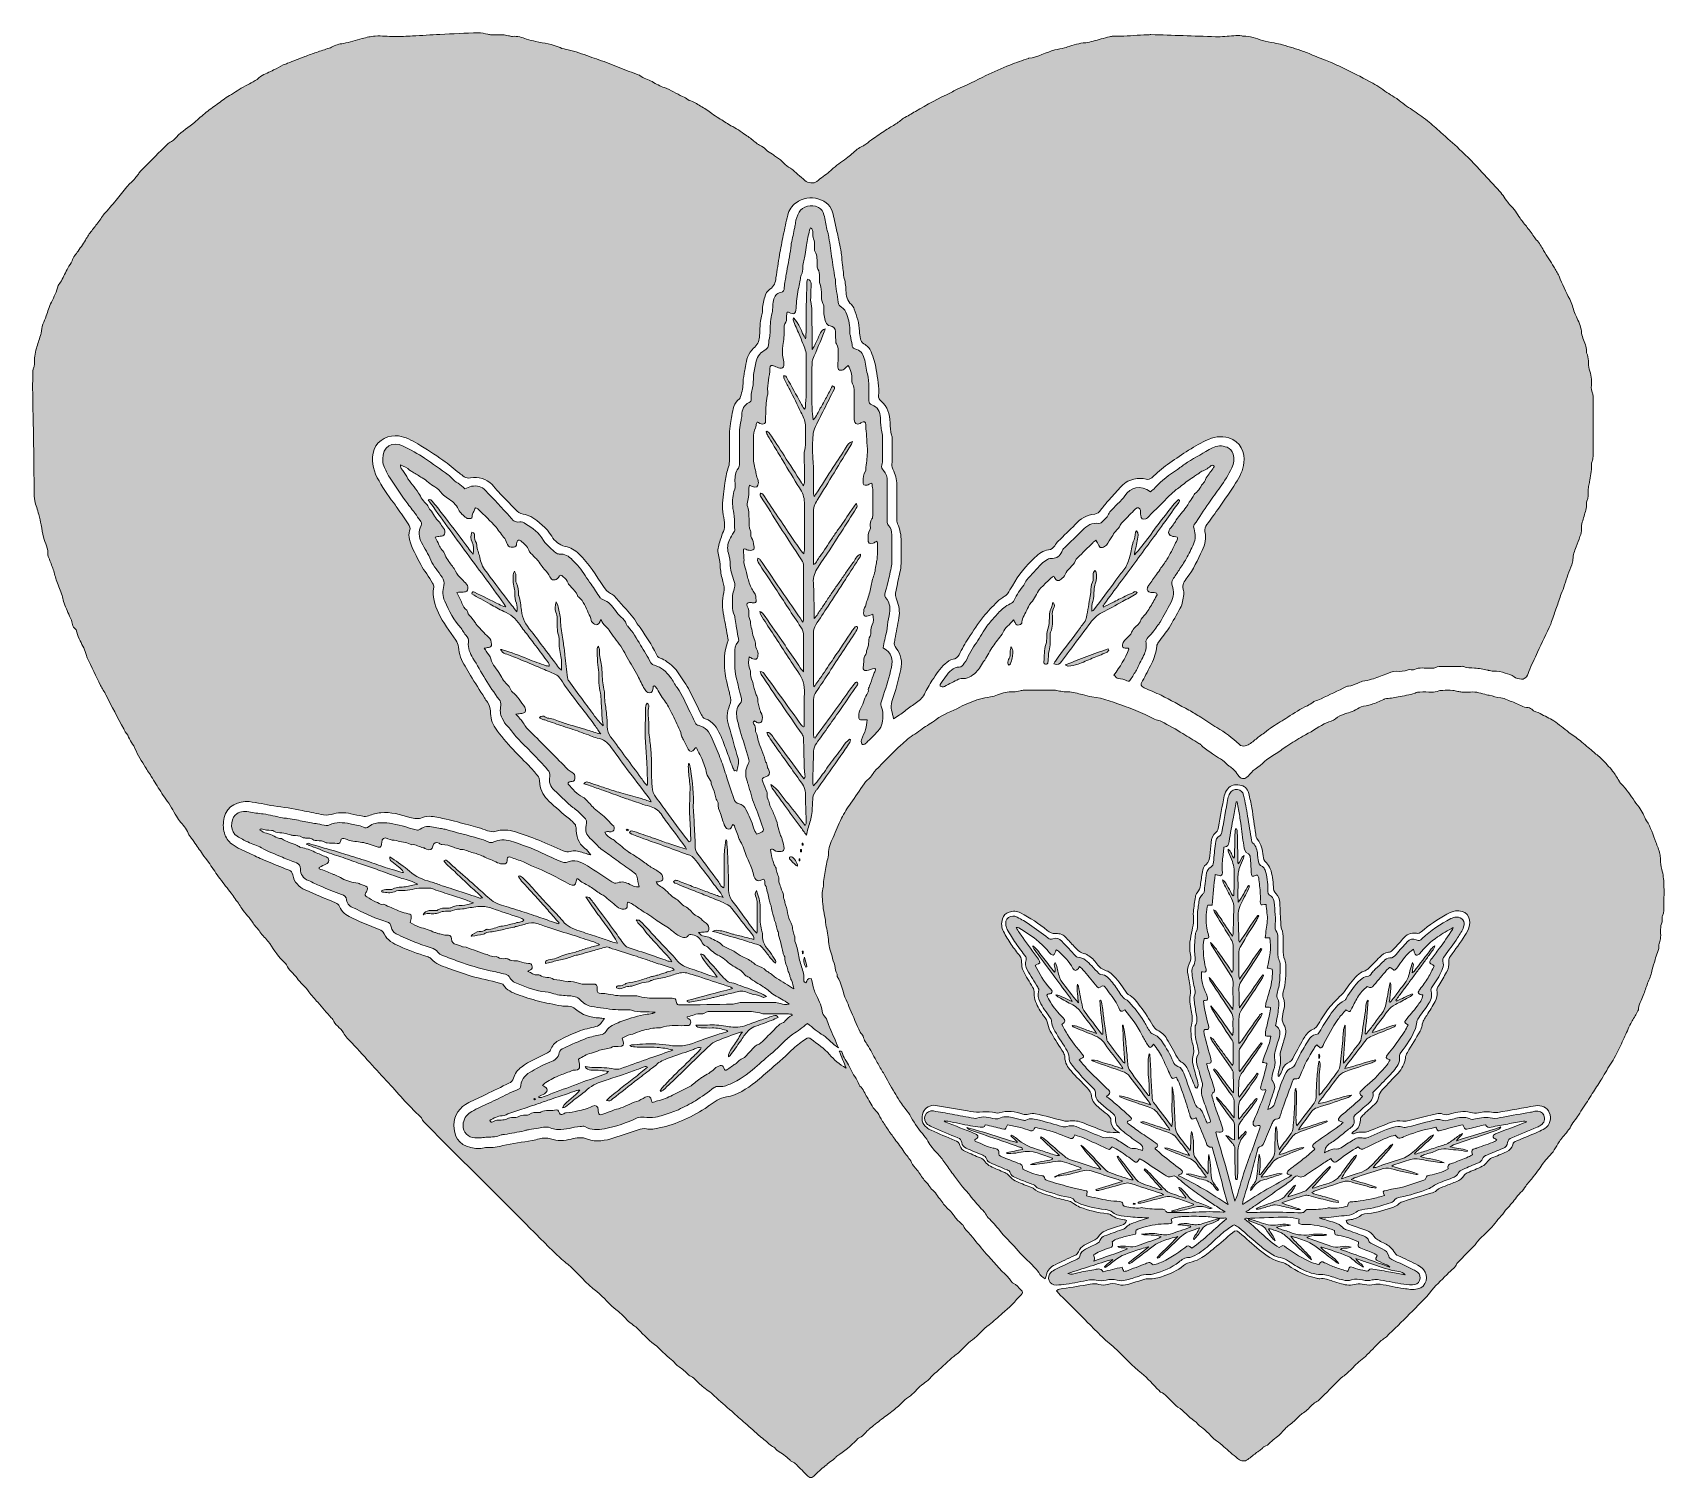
# Model space of a CAD drawing. Extents: x 561 to 1361, y -1352 to -644.
import ezdxf

# ---------------------------------------------------------------- set-up
doc = ezdxf.new("R2010")
doc.units = 0
doc.header["$MEASUREMENT"] = 0
doc.layers.add('katman 1', color=7, linetype='Continuous')

msp = doc.modelspace()

# ---------------------------------------------------------------- hatches: boundary and pattern name
at = {"layer": 'katman 1', "true_color": 0xff0000}
h = msp.add_hatch(color=1, dxfattribs=at)
h.dxf.hatch_style = 2
edge = h.paths.add_edge_path()
edge.add_spline(control_points=[(904.89, -1005.52), (904.57, -1004.88), (904.17, -1004.24), (903.93, -1003.6), (902.89, -1000.96), (901.93, -998.32), (900.97, -995.68), (899.94, -993.05), (899.06, -990.41), (897.86, -987.85), (896.26, -984.49), (894.34, -981.45), (890.58, -980.09), (889.54, -979.69), (889.06, -978.97), (888.66, -978.09), (886.74, -974.17), (884.9, -970.34), (882.9, -966.42), (882.1, -964.9), (881.22, -963.46), (880.26, -962.02), (878.42, -959.46), (877.06, -956.5), (874.67, -954.42), (872.75, -952.82), (870.91, -951.14), (868.51, -950.42), (867.39, -950.1), (866.91, -949.14), (866.43, -948.18), (864.43, -943.79), (861.55, -939.87), (858.99, -935.87), (858.51, -935.07), (857.71, -934.43), (857.23, -933.55), (855.63, -930.43), (853.23, -927.87), (850.84, -925.39), (849.24, -923.71), (847.8, -921.87), (846.2, -920.12), (845.64, -919.56), (845, -918.92), (844.2, -918.68), (842.52, -918.04), (841.64, -916.68), (840.76, -915.32), (837.08, -909.72), (833.48, -903.96), (828.6, -899.24), (826.69, -897.4), (824.61, -896.05), (821.89, -895.57), (818.93, -895.01), (816.85, -893.01), (815.33, -890.61), (812.69, -886.45), (809.09, -883.49), (805.01, -881.01), (803.89, -880.37), (802.61, -880.05), (801.34, -879.73), (799.82, -879.33), (798.54, -878.69), (797.5, -877.49), (794.78, -874.53), (791.98, -871.74), (789.18, -868.86), (788.06, -867.74), (787.18, -866.38), (786.06, -865.26), (783.18, -862.22), (779.5, -861.34), (775.51, -861.98), (774.39, -862.14), (773.35, -862.14), (772.39, -861.42), (771.67, -860.86), (770.79, -860.3), (770.07, -859.74), (767.35, -857.58), (764.79, -855.26), (761.99, -853.34), (757.99, -850.54), (753.91, -847.9), (749.68, -845.35), (746.72, -843.59), (743.68, -841.91), (740.24, -841.43), (735.92, -840.79), (730, -843.03), (728.32, -848.14), (726.73, -853.02), (727.53, -857.5), (729.84, -861.9), (732.16, -866.22), (734.72, -870.3), (737.84, -874.13), (738.48, -874.93), (738.96, -875.81), (739.6, -876.69), (741.44, -879.25), (743.2, -881.89), (745.04, -884.45), (745.84, -885.57), (746.16, -886.61), (745.68, -887.89), (745.2, -889.33), (745.36, -890.69), (745.68, -892.13), (746.72, -896.61), (749.12, -900.44), (751.2, -904.52), (752.8, -907.72), (755.27, -910.44), (756.95, -913.56), (757.27, -914.2), (757.59, -915), (757.51, -915.64), (756.71, -920.12), (757.99, -924.19), (759.83, -928.19), (762.15, -932.99), (765.19, -937.31), (768.31, -941.55), (769.03, -942.59), (769.51, -943.63), (769.59, -944.91), (769.91, -948.34), (771.03, -951.46), (772.95, -954.34), (773.91, -955.78), (774.55, -957.38), (775.51, -958.82), (777.74, -962.5), (780.06, -966.18), (782.38, -969.78), (782.86, -970.5), (783.34, -971.29), (783.9, -972.01), (784.86, -973.37), (785.18, -974.81), (785.26, -976.41), (785.34, -979.37), (785.98, -982.17), (787.74, -984.73), (790.3, -988.49), (793.34, -991.85), (796.38, -995.21), (799.1, -998.16), (802.13, -1000.96), (804.93, -1003.92), (806.29, -1005.36), (807.57, -1006.96), (808.77, -1008.48), (809.09, -1008.88), (809.17, -1009.52), (809.25, -1010), (809.41, -1010.64), (809.41, -1011.36), (809.49, -1012.08), (809.81, -1015.44), (811.57, -1018.08), (813.97, -1020.39), (817.25, -1023.43), (820.45, -1026.55), (824.05, -1029.19), (825.01, -1029.91), (825.89, -1030.87), (826.68, -1031.75), (827, -1032.15), (827.16, -1032.87), (827.24, -1033.43), (827.32, -1037.43), (828.12, -1041.03), (831.56, -1043.59), (832.6, -1044.39), (833.48, -1045.26), (834.44, -1046.78), (833.64, -1046.62), (833.24, -1046.54), (832.92, -1046.38), (831, -1045.82), (829.08, -1045.18), (827.16, -1044.78), (826.29, -1044.63), (825.25, -1044.86), (824.37, -1045.1), (823.17, -1045.42), (822.13, -1045.34), (821.01, -1044.86), (817.01, -1043.03), (813.01, -1041.19), (808.93, -1039.59), (805.17, -1038.07), (801.34, -1036.79), (797.5, -1035.51), (794.22, -1034.39), (790.86, -1034.31), (787.5, -1035.27), (786.22, -1035.67), (785.18, -1035.35), (783.9, -1034.95), (780.78, -1033.83), (777.58, -1032.95), (774.47, -1032.07), (770.87, -1031.11), (767.27, -1030.23), (763.67, -1029.35), (761.19, -1028.79), (758.71, -1028.15), (756.23, -1027.91), (754.87, -1027.75), (753.35, -1028.07), (752, -1028.55), (749.92, -1029.27), (748, -1029.11), (745.84, -1028.47), (741.2, -1027.11), (736.48, -1025.59), (731.52, -1026.15), (729.52, -1026.39), (727.52, -1026.95), (725.53, -1027.59), (724.57, -1027.91), (723.69, -1028.07), (722.73, -1027.83), (720.81, -1027.43), (718.81, -1027.11), (716.89, -1026.63), (713.69, -1025.83), (710.49, -1025.99), (707.29, -1026.95), (705.53, -1027.51), (703.93, -1027.35), (702.26, -1026.95), (699.22, -1026.23), (696.1, -1025.75), (692.98, -1025.03), (688.42, -1023.99), (683.78, -1023.51), (679.14, -1022.79), (675.07, -1022.15), (671.07, -1021.11), (666.99, -1020.71), (662.03, -1020.23), (656.19, -1022.55), (654.83, -1028.55), (654.27, -1031.11), (654.19, -1033.51), (654.91, -1036.07), (655.55, -1038.31), (656.75, -1040.15), (658.67, -1041.59), (661.23, -1043.51), (664.19, -1044.63), (667.07, -1045.98), (669.55, -1047.1), (671.87, -1048.3), (674.35, -1049.34), (677.79, -1050.78), (681.22, -1052.14), (684.66, -1053.58), (685.3, -1053.82), (685.94, -1054.06), (686.58, -1054.3), (687.62, -1054.7), (688.26, -1055.34), (688.42, -1056.54), (689.06, -1060.14), (691.3, -1062.54), (694.58, -1063.98), (699.54, -1066.14), (704.41, -1068.22), (709.37, -1070.29), (710.33, -1070.69), (710.97, -1071.17), (711.37, -1072.13), (712.49, -1074.69), (714.41, -1076.45), (717.05, -1077.49), (718.49, -1078.05), (719.77, -1078.85), (721.13, -1079.41), (724.33, -1080.77), (727.6, -1082.13), (730.8, -1083.41), (731.92, -1083.81), (732.72, -1084.37), (733.2, -1085.49), (734.72, -1088.77), (737.68, -1090.21), (740.72, -1091.57), (745.12, -1093.57), (749.68, -1095.16), (754.23, -1096.6), (754.95, -1096.84), (755.67, -1097.16), (756.23, -1097.72), (758.47, -1100.12), (761.35, -1101.32), (764.39, -1102.28), (768.23, -1103.56), (771.99, -1105.08), (775.91, -1106.2), (780.46, -1107.48), (785.1, -1108.44), (789.74, -1109.64), (790.46, -1109.8), (791.34, -1110.04), (791.66, -1110.6), (793.34, -1113.16), (795.9, -1114.28), (798.54, -1115.24), (801.89, -1116.44), (805.33, -1117.56), (808.77, -1118.44), (812.53, -1119.39), (816.29, -1120.11), (820.05, -1120.83), (821.09, -1121.07), (822.21, -1120.99), (823.33, -1120.99), (824.69, -1120.99), (825.81, -1121.39), (826.92, -1122.35), (830.28, -1125.31), (834.28, -1126.59), (838.68, -1126.75), (839.4, -1126.75), (840.12, -1126.91), (841.24, -1127.07), (839.8, -1128.83), (839, -1130.43), (837, -1130.91), (834.12, -1131.63), (831.24, -1132.27), (828.44, -1133.31), (825.09, -1134.59), (821.81, -1136.19), (818.53, -1137.87), (816.69, -1138.83), (815.49, -1140.43), (814.77, -1142.35), (814.45, -1143.15), (813.97, -1143.46), (813.25, -1143.86), (808.93, -1146.1), (804.37, -1147.86), (800.46, -1150.82), (798.54, -1152.26), (797.18, -1153.94), (796.62, -1156.26), (796.3, -1157.54), (795.5, -1158.18), (794.38, -1158.74), (790.62, -1160.5), (786.86, -1162.34), (783.1, -1164.18), (780.3, -1165.54), (777.5, -1166.82), (774.71, -1168.17), (770.15, -1170.49), (767.35, -1174.33), (767.35, -1179.29), (767.35, -1184.25), (769.35, -1188.97), (775.67, -1190.25), (777.82, -1190.73), (779.98, -1190.97), (782.22, -1190.33), (782.7, -1190.17), (783.18, -1190.17), (783.66, -1190.25), (786.3, -1190.41), (788.86, -1189.85), (791.42, -1189.29), (796.22, -1188.33), (801.01, -1187.61), (805.81, -1186.81), (806.93, -1186.57), (808.05, -1186.25), (809.25, -1186.01), (811.09, -1185.53), (812.93, -1185.45), (814.77, -1186.01), (818.13, -1187.13), (821.49, -1186.97), (824.93, -1186.09), (827.48, -1185.37), (830.12, -1185.05), (832.84, -1186.09), (837.24, -1187.77), (841.56, -1186.81), (845.8, -1185.53), (849.8, -1184.33), (853.71, -1182.89), (857.71, -1181.53), (858.99, -1181.13), (860.27, -1180.73), (861.71, -1181.05), (863.79, -1181.53), (865.95, -1181.13), (868.03, -1180.65), (872.27, -1179.69), (876.42, -1178.41), (880.34, -1176.57), (884.34, -1174.65), (888.34, -1172.81), (891.78, -1170.09), (892.02, -1169.93), (892.18, -1169.77), (892.42, -1169.61), (895.06, -1167.78), (897.54, -1166.02), (900.97, -1165.46), (906.41, -1164.66), (910.81, -1161.46), (915.13, -1158.18), (917.85, -1156.1), (920.33, -1153.62), (922.97, -1151.46), (926.72, -1148.34), (930.32, -1145.06), (933.84, -1141.63), (935.6, -1139.95), (937.76, -1138.59), (939.68, -1137.07), (940.8, -1136.27), (941.36, -1136.19), (942.48, -1137.07), (945.52, -1139.55), (948.88, -1141.63), (951.43, -1144.66), (953.67, -1147.22), (956.23, -1149.3), (959.59, -1151.38), (958.39, -1148.34), (957.35, -1145.78), (956.23, -1142.99), (957.43, -1142.91), (957.75, -1143.47), (957.83, -1144.18), (958.07, -1145.62), (958.87, -1146.82), (959.75, -1148.02), (960.55, -1149.14), (961.03, -1150.42), (961.67, -1151.62), (962.31, -1152.98), (962.87, -1154.26), (963.91, -1155.46), (964.87, -1156.58), (965.27, -1158.1), (965.99, -1159.46), (966.15, -1159.7), (966.15, -1160.02), (966.31, -1160.18), (968.23, -1161.54), (968.63, -1163.86), (969.83, -1165.62), (971.35, -1167.78), (972.23, -1170.33), (974.22, -1172.25), (975.26, -1173.29), (975.9, -1174.89), (976.7, -1176.17), (977.74, -1177.85), (978.78, -1179.53), (979.9, -1181.13), (981.02, -1182.81), (982.22, -1184.49), (983.42, -1186.09), (984.94, -1188.25), (986.7, -1190.33), (988.06, -1192.57), (989.1, -1194.32), (990.78, -1195.6), (991.58, -1197.52), (992.14, -1198.88), (993.42, -1200), (994.38, -1201.28), (995.58, -1202.96), (996.7, -1204.64), (997.9, -1206.24), (998.22, -1206.72), (998.7, -1207.04), (999.01, -1207.44), (999.73, -1208.32), (1000.45, -1209.28), (1001.09, -1210.16), (1001.25, -1210.32), (1001.25, -1210.56), (1001.41, -1210.64), (1003.49, -1212), (1004.37, -1214.4), (1006.05, -1216.08), (1006.77, -1216.8), (1007.09, -1217.84), (1007.81, -1218.55), (1009.33, -1220.31), (1011.25, -1221.67), (1012.45, -1223.75), (1013.25, -1225.19), (1014.77, -1226.23), (1015.97, -1227.51), (1016.37, -1227.91), (1016.93, -1228.23), (1017.09, -1228.71), (1017.81, -1230.63), (1019.49, -1231.67), (1020.69, -1233.19), (1022.93, -1235.91), (1025.16, -1238.71), (1027.4, -1241.43), (1027.56, -1241.67), (1027.72, -1241.83), (1027.96, -1242.07), (1031.72, -1245.74), (1034.84, -1250.06), (1038.76, -1253.58), (1039.4, -1254.14), (1039.8, -1255.02), (1040.36, -1255.66), (1040.68, -1256.06), (1041, -1256.62), (1041.48, -1256.78), (1043.16, -1257.42), (1044.12, -1258.94), (1045.32, -1260.14), (1046.12, -1260.94), (1046.2, -1261.66), (1045.4, -1262.46), (1042.36, -1265.58), (1039.48, -1268.85), (1036.12, -1271.57), (1033.96, -1273.33), (1032.04, -1275.49), (1029.72, -1277.09), (1026.6, -1279.25), (1024.44, -1282.37), (1021.49, -1284.45), (1018.85, -1286.29), (1016.93, -1288.85), (1014.61, -1290.85), (1013.89, -1291.48), (1013.09, -1292.04), (1012.37, -1292.6), (1012.05, -1292.84), (1011.65, -1293.08), (1011.41, -1293.32), (1008.61, -1295.88), (1005.73, -1298.52), (1002.93, -1301.08), (1001.81, -1302.12), (1000.85, -1303.24), (999.73, -1304.28), (998.78, -1305.16), (997.66, -1305.88), (996.7, -1306.6), (996.46, -1306.84), (996.14, -1307), (995.9, -1307.24), (993.66, -1309.32), (991.9, -1311.72), (989.18, -1313.24), (987.9, -1313.96), (987.1, -1315.39), (985.98, -1316.43), (984.22, -1317.95), (982.38, -1319.31), (980.54, -1320.75), (979.66, -1321.47), (978.7, -1322.11), (977.74, -1322.83), (975.66, -1324.43), (973.59, -1326.03), (971.51, -1327.71), (971.11, -1328.03), (970.71, -1328.43), (970.31, -1328.83), (968.79, -1330.19), (967.67, -1332.03), (965.59, -1332.75), (965.27, -1332.83), (965.11, -1333.23), (964.87, -1333.47), (961.99, -1336.59), (958.63, -1339.15), (955.11, -1341.54), (954.71, -1341.78), (954.47, -1342.26), (954.07, -1342.58), (953.19, -1343.3), (952.23, -1343.94), (951.27, -1344.66), (950.87, -1344.98), (950.47, -1345.38), (950.07, -1345.78), (949.12, -1346.5), (948.08, -1347.22), (947.2, -1348.02), (946.24, -1348.9), (945.28, -1349.78), (944.4, -1350.74), (942.64, -1352.42), (942, -1352.42), (940.24, -1350.74), (939.2, -1349.7), (938.24, -1348.66), (937.2, -1347.7), (935.84, -1346.42), (934.8, -1344.82), (932.96, -1344.18), (932.56, -1344.02), (932.24, -1343.54), (931.92, -1343.22), (930.16, -1341.54), (928.16, -1340.18), (926.08, -1338.91), (925.68, -1338.67), (925.28, -1338.35), (925.04, -1337.95), (924.49, -1337.23), (923.85, -1336.83), (922.97, -1336.43), (922.01, -1336.03), (921.37, -1334.99), (920.49, -1334.27), (919.69, -1333.63), (918.89, -1333.07), (918.09, -1332.43), (917.85, -1332.27), (917.61, -1332.11), (917.45, -1331.95), (915.05, -1329.79), (912.57, -1327.55), (910.17, -1325.39), (908.01, -1323.47), (905.69, -1321.55), (903.53, -1319.55), (900.65, -1316.99), (897.7, -1314.6), (894.98, -1311.88), (893.14, -1310.12), (890.98, -1308.84), (889.06, -1307.24), (888.58, -1306.84), (888.1, -1306.44), (887.7, -1306.04), (886.18, -1304.6), (884.9, -1302.92), (882.98, -1302.12), (882.66, -1301.96), (882.42, -1301.72), (882.18, -1301.48), (880.82, -1300.12), (879.46, -1298.84), (877.78, -1297.8), (876.34, -1296.92), (875.38, -1295.24), (874.03, -1294.28), (870.99, -1292.04), (868.67, -1288.93), (865.71, -1286.77), (862.27, -1284.29), (859.63, -1281.01), (856.51, -1278.21), (855.71, -1277.57), (854.91, -1277.01), (854.03, -1276.37), (853.63, -1276.05), (853.15, -1275.73), (852.75, -1275.33), (850.91, -1273.57), (849.32, -1271.49), (847.32, -1270.05), (843.56, -1267.41), (841, -1263.58), (837.4, -1260.86), (832.12, -1256.94), (828.12, -1251.66), (823.17, -1247.5), (821.17, -1245.82), (819.17, -1244.22), (817.33, -1242.38), (811.89, -1237.03), (806.53, -1231.59), (801.09, -1226.15), (785.5, -1210.56), (769.83, -1194.88), (754.23, -1179.29), (753.19, -1178.25), (751.91, -1177.29), (751.44, -1175.77), (751.36, -1175.45), (750.88, -1175.13), (750.64, -1174.89), (748.56, -1172.81), (746.4, -1170.73), (744.4, -1168.57), (741.68, -1165.7), (739.04, -1162.74), (736.4, -1159.78), (733.44, -1156.5), (730.4, -1153.22), (727.36, -1149.94), (724.09, -1146.26), (720.81, -1142.58), (717.45, -1138.99), (715.93, -1137.47), (714.25, -1135.87), (713.21, -1134.03), (711.77, -1131.47), (709.05, -1130.19), (708.01, -1127.47), (707.85, -1127.15), (707.53, -1126.99), (707.29, -1126.67), (705.05, -1124.11), (702.89, -1121.63), (700.66, -1119.07), (699.22, -1117.4), (697.62, -1115.72), (696.34, -1113.88), (694.66, -1111.4), (692.1, -1109.64), (690.5, -1107.24), (688.9, -1104.92), (686.5, -1103.32), (685.3, -1100.68), (685.14, -1100.36), (684.9, -1100.12), (684.66, -1099.88), (681.54, -1097.08), (679.3, -1093.64), (677.14, -1090.21), (676.99, -1089.97), (676.83, -1089.73), (676.67, -1089.57), (675.23, -1087.89), (673.55, -1086.29), (672.35, -1084.45), (671.31, -1082.93), (669.95, -1081.81), (669.07, -1080.29), (667.39, -1077.73), (665.15, -1075.65), (663.47, -1073.09), (662.91, -1072.21), (662.35, -1071.41), (661.79, -1070.53), (660.43, -1068.62), (659.07, -1066.7), (657.63, -1064.78), (655.79, -1062.38), (653.87, -1059.98), (652.04, -1057.5), (650.36, -1055.18), (648.76, -1052.7), (647.08, -1050.3), (646.12, -1048.94), (645.08, -1047.74), (644.2, -1046.38), (642.76, -1044.39), (641.4, -1042.39), (639.96, -1040.31), (639.48, -1039.67), (639, -1038.95), (638.52, -1038.31), (638.2, -1037.83), (637.8, -1037.43), (637.56, -1036.95), (636.68, -1034.63), (635.16, -1032.71), (633.56, -1030.87), (632.76, -1029.91), (632.12, -1028.87), (631.48, -1027.83), (630.6, -1026.47), (629.8, -1025.03), (629, -1023.67), (628.12, -1022.23), (627.17, -1020.79), (626.21, -1019.44), (625.41, -1018.24), (624.53, -1017.04), (623.73, -1015.76), (622.13, -1013.28), (620.61, -1010.8), (619.09, -1008.32), (617.89, -1006.48), (616.69, -1004.64), (615.57, -1002.8), (613.81, -999.68), (611.73, -996.8), (610.61, -993.37), (608.53, -991.45), (608.29, -988.49), (606.37, -986.49), (605.97, -986.09), (605.89, -985.53), (605.65, -985.05), (602.7, -979.53), (599.58, -974.01), (596.86, -968.34), (596.14, -966.74), (595.02, -965.3), (594.22, -963.7), (591.98, -959.22), (589.82, -954.66), (587.74, -950.18), (587.42, -949.54), (587.34, -948.74), (587.1, -948.02), (586.62, -946.82), (586.14, -945.62), (585.58, -944.51), (585.02, -943.31), (584.3, -942.11), (583.74, -940.91), (583.18, -939.47), (582.7, -937.95), (582.22, -936.51), (582.14, -936.35), (582.14, -936.27), (581.98, -936.19), (580.38, -934.91), (580.3, -932.91), (579.74, -931.15), (579.58, -930.67), (579.18, -930.19), (579.02, -929.71), (577.98, -927.31), (576.95, -924.99), (576.07, -922.59), (575.67, -921.63), (575.67, -920.59), (575.35, -919.64), (574.55, -917.32), (573.59, -915.08), (572.79, -912.76), (572.15, -910.84), (571.67, -908.84), (571.03, -906.92), (570.39, -905), (569.59, -903.08), (568.87, -901.16), (568.71, -900.68), (568.47, -900.28), (568.47, -899.8), (568.71, -896.68), (567.03, -893.97), (566.31, -891.09), (565.83, -889.09), (565.51, -887.09), (565.11, -885.09), (564.79, -883.33), (564.47, -881.65), (563.99, -879.89), (563.35, -877.65), (562.47, -875.49), (561.99, -873.25), (561.67, -871.81), (561.75, -870.22), (561.75, -868.7), (561.59, -861.02), (561.51, -853.26), (561.43, -845.59), (561.27, -836.31), (561.03, -827.03), (560.95, -817.76), (560.95, -814.96), (561.03, -812.16), (561.11, -809.36), (561.11, -808.8), (561.35, -808.32), (561.51, -807.76), (561.67, -807.2), (561.91, -806.72), (561.91, -806.16), (561.75, -803.52), (562.07, -800.96), (562.79, -798.48), (563.43, -796.41), (564.15, -794.33), (564.79, -792.25), (564.95, -791.85), (565.11, -791.45), (565.11, -791.05), (565.27, -788.01), (566.55, -785.37), (567.59, -782.65), (568.39, -780.41), (569.11, -778.09), (570.15, -775.93), (571.43, -773.29), (572.71, -770.66), (573.51, -767.78), (573.75, -766.9), (574.63, -766.26), (575.03, -765.38), (576.15, -763.3), (577.11, -761.22), (578.22, -759.14), (578.86, -757.94), (579.9, -756.9), (580.3, -755.62), (580.86, -753.7), (582.14, -752.34), (583.26, -750.82), (584.7, -748.82), (585.98, -746.75), (587.26, -744.67), (587.74, -743.95), (588.14, -743.15), (588.7, -742.43), (589.74, -740.99), (590.94, -739.63), (591.98, -738.19), (593.26, -736.51), (594.46, -734.75), (595.66, -733.07), (595.74, -732.99), (595.82, -732.83), (595.9, -732.75), (597.9, -730.51), (599.9, -728.27), (601.82, -725.95), (603.65, -723.79), (605.33, -721.48), (607.17, -719.32), (608.45, -717.88), (609.89, -716.6), (611.17, -715.16), (611.73, -714.52), (612.21, -713.8), (612.77, -713.08), (613.17, -712.52), (613.57, -711.96), (614.05, -711.48), (617.81, -707.64), (621.57, -703.88), (625.41, -700.04), (626.69, -698.76), (627.8, -697.41), (629.56, -696.77), (629.88, -696.61), (630.2, -696.29), (630.44, -695.97), (633.08, -693.09), (636.2, -690.77), (639.4, -688.53), (639.48, -688.53), (639.48, -688.45), (639.56, -688.37), (641.48, -686.69), (643.32, -685.01), (645.32, -683.41), (647.24, -681.81), (649.24, -680.29), (651.32, -678.85), (653.31, -677.41), (655.23, -675.89), (657.39, -674.61), (660.03, -673.1), (662.43, -671.26), (665.23, -669.9), (667.79, -668.62), (670.43, -667.26), (672.67, -665.26), (673.55, -664.46), (674.83, -664.14), (675.95, -663.58), (676.98, -663.1), (678.02, -662.54), (679.06, -662.06), (680.66, -661.26), (682.18, -660.38), (683.78, -659.58), (684.42, -659.26), (685.22, -659.1), (685.86, -658.78), (688.66, -657.66), (691.46, -656.54), (694.26, -655.5), (696.18, -654.78), (698.1, -654.06), (700.02, -653.42), (702.09, -652.7), (704.17, -652.06), (706.25, -651.34), (706.65, -651.18), (707.05, -651.18), (707.37, -650.94), (709.13, -649.66), (711.21, -649.42), (713.21, -649.03), (716.41, -648.47), (719.45, -647.51), (722.49, -646.63), (724.57, -646.07), (726.64, -645.59), (728.88, -645.43), (732, -645.27), (735.04, -645.59), (738.08, -645.67), (741.12, -645.75), (744.16, -645.51), (747.12, -645.35), (751.59, -645.11), (756.07, -644.87), (760.55, -644.63), (766.79, -644.31), (773.03, -643.99), (779.34, -643.83), (780.86, -643.75), (782.46, -644.31), (783.98, -644.55), (784.62, -644.63), (785.18, -644.79), (785.82, -644.79), (787.66, -644.79), (789.58, -644.71), (791.42, -644.79), (792.3, -644.79), (793.18, -645.11), (794.06, -645.27), (794.7, -645.35), (795.42, -645.67), (796.06, -645.59), (798.54, -645.35), (800.77, -646.07), (803.01, -646.95), (804.45, -647.51), (806.05, -647.75), (807.57, -648.07), (811.57, -649.03), (815.65, -649.35), (819.41, -651.1), (820.61, -651.66), (822.05, -651.9), (823.33, -652.14), (827, -652.86), (830.36, -654.22), (833.8, -655.5), (835.32, -656.06), (836.92, -656.46), (838.44, -657.02), (841.8, -658.3), (845.08, -659.58), (848.36, -660.86), (851.63, -662.14), (854.83, -663.34), (858.11, -664.54), (858.27, -664.62), (858.43, -664.62), (858.51, -664.7), (860.19, -666.38), (862.59, -666.54), (864.51, -667.74), (866.43, -668.94), (868.43, -669.98), (870.59, -670.7), (873.71, -671.82), (876.42, -673.74), (879.46, -675.01), (880.42, -675.41), (881.3, -676.13), (882.26, -676.69), (882.42, -676.77), (882.58, -677.01), (882.74, -677.09), (884.9, -677.41), (886.42, -678.77), (888.18, -679.73), (890.18, -680.85), (892.02, -681.97), (893.78, -683.41), (894.82, -684.21), (896.02, -684.93), (897.22, -685.65), (899.13, -686.85), (900.97, -688.05), (902.89, -689.25), (902.97, -689.25), (902.97, -689.33), (903.05, -689.41), (905.77, -690.45), (907.93, -692.37), (910.33, -693.89), (911.93, -694.93), (913.45, -696.13), (914.89, -697.33), (915.61, -697.97), (916.33, -698.53), (917.21, -698.92), (918.33, -699.4), (919.45, -700.12), (920.33, -701.16), (921.13, -702.12), (922.41, -702.6), (923.44, -703.32), (924.16, -703.8), (924.8, -704.52), (925.52, -704.84), (928.24, -706.04), (929.6, -709.08), (932.4, -710.2), (932.48, -710.2), (932.56, -710.28), (932.56, -710.28), (934.8, -712.28), (937.12, -714.2), (939.36, -716.2), (940.8, -717.56), (943.68, -717.88), (945.2, -716.68), (947.28, -715.08), (949.43, -713.48), (951.51, -711.88), (951.83, -711.64), (952.15, -711.4), (952.47, -711.08), (954.63, -708.84), (957.19, -707.16), (959.67, -705.4), (961.59, -704.04), (963.19, -702.36), (965.03, -700.92), (965.83, -700.28), (966.79, -699.96), (967.67, -699.4), (968.23, -699.08), (968.71, -698.85), (969.19, -698.45), (970.47, -697.49), (971.75, -696.45), (973.1, -695.49), (975.26, -693.97), (977.5, -692.53), (979.74, -691.09), (981.34, -690.05), (983.02, -689.09), (984.62, -688.05), (985.34, -687.57), (986.06, -687.01), (986.7, -686.45), (987.02, -686.21), (987.26, -685.81), (987.66, -685.65), (989.74, -684.69), (991.58, -683.49), (993.58, -682.37), (999.25, -679.01), (1005.01, -675.89), (1011.01, -673.1), (1011.89, -672.7), (1012.69, -671.9), (1013.65, -671.58), (1018.69, -669.74), (1023.24, -667.1), (1028.04, -664.78), (1031.96, -662.94), (1035.88, -661.26), (1039.88, -659.66), (1042.84, -658.46), (1045.88, -657.42), (1048.91, -656.38), (1048.99, -656.38), (1049.07, -656.3), (1049.07, -656.3), (1053.63, -655.82), (1057.55, -653.34), (1061.87, -652.22), (1063.47, -651.82), (1065.07, -651.58), (1066.67, -651.18), (1067.15, -651.1), (1067.55, -650.86), (1068.03, -650.78), (1070.98, -649.98), (1073.86, -648.79), (1076.98, -648.71), (1078.18, -648.71), (1079.38, -648.23), (1080.58, -647.91), (1083.3, -647.19), (1085.94, -646.47), (1088.66, -645.75), (1089.22, -645.59), (1089.86, -645.51), (1090.5, -645.51), (1091.7, -645.43), (1092.82, -645.51), (1094.02, -645.51), (1098.41, -645.27), (1102.81, -645.03), (1107.13, -644.79), (1107.77, -644.79), (1108.33, -644.71), (1108.97, -644.71), (1119.53, -645.03), (1130, -645.43), (1140.56, -645.75), (1143.6, -645.83), (1146.63, -645.51), (1149.59, -645.27), (1150.87, -645.19), (1152.15, -644.87), (1153.43, -645.35), (1153.67, -645.43), (1153.99, -645.43), (1154.23, -645.43), (1157.51, -645.35), (1160.47, -646.63), (1163.59, -647.59), (1165.43, -648.15), (1167.43, -648.39), (1169.34, -648.79), (1170.7, -649.11), (1172.14, -649.35), (1173.5, -649.74), (1176.86, -650.78), (1180.3, -651.74), (1183.66, -652.94), (1185.5, -653.58), (1187.34, -654.38), (1189.18, -655.18), (1190.62, -655.74), (1192.06, -656.38), (1193.57, -656.94), (1194.69, -657.42), (1195.89, -657.82), (1197.01, -658.3), (1199.73, -659.5), (1202.37, -660.62), (1205.01, -661.98), (1209.25, -664.06), (1213.49, -666.22), (1217.65, -668.54), (1220.36, -670.06), (1222.84, -671.98), (1225.48, -673.66), (1226.68, -674.45), (1227.88, -675.17), (1229.16, -675.89), (1229.32, -675.97), (1229.48, -676.13), (1229.64, -676.21), (1230.84, -677.17), (1232.04, -678.21), (1233.32, -679.09), (1235.72, -680.85), (1238.28, -682.45), (1240.68, -684.13), (1241.96, -685.01), (1243.24, -685.89), (1244.43, -686.93), (1246.67, -688.77), (1248.91, -690.69), (1251.07, -692.69), (1254.11, -695.41), (1257.15, -698.05), (1260.03, -700.84), (1263.87, -704.6), (1267.87, -708.2), (1271.3, -712.28), (1274.02, -715.48), (1277.06, -718.36), (1279.78, -721.48), (1281.46, -723.32), (1282.74, -725.47), (1284.26, -727.55), (1284.42, -727.79), (1284.66, -727.95), (1284.82, -728.11), (1286.82, -730.03), (1288.34, -732.43), (1289.86, -734.75), (1290.9, -736.35), (1292.26, -737.71), (1293.37, -739.23), (1294.65, -740.91), (1295.85, -742.59), (1297.05, -744.35), (1297.29, -744.67), (1297.45, -745.07), (1297.77, -745.31), (1299.37, -746.75), (1300.25, -748.66), (1301.37, -750.5), (1302.17, -751.94), (1303.13, -753.3), (1304.01, -754.66), (1304.81, -755.94), (1305.53, -757.22), (1306.33, -758.5), (1307.21, -760.02), (1308.33, -761.54), (1308.97, -763.14), (1310.49, -766.98), (1312.17, -770.74), (1314.17, -774.41), (1315.29, -776.49), (1315.69, -778.81), (1316.57, -780.97), (1316.97, -781.93), (1317.29, -782.89), (1317.76, -783.85), (1318.88, -786.09), (1319.84, -788.41), (1320, -791.05), (1320.08, -792.17), (1320.56, -793.29), (1320.96, -794.41), (1321.76, -796.49), (1322.64, -798.48), (1322.4, -800.72), (1323.76, -803.2), (1323.04, -806.08), (1323.76, -808.72), (1324.48, -811.28), (1325.2, -814), (1324.8, -816.8), (1324.64, -818), (1324.72, -819.28), (1325.36, -820.4), (1325.6, -820.88), (1325.6, -821.6), (1325.6, -822.23), (1325.6, -831.99), (1325.6, -841.75), (1325.6, -851.58), (1325.6, -852.38), (1325.28, -853.18), (1325.12, -853.98), (1325.04, -854.22), (1324.88, -854.54), (1324.88, -854.78), (1325.12, -857.58), (1324.24, -860.3), (1324, -863.1), (1323.92, -863.9), (1323.68, -864.7), (1323.52, -865.5), (1323.36, -866.38), (1323.2, -867.26), (1323.2, -868.14), (1323.12, -869.9), (1323.44, -871.73), (1322.48, -873.41), (1322.32, -873.73), (1322.32, -874.21), (1322.4, -874.61), (1322.64, -876.85), (1321.68, -878.77), (1321.2, -880.77), (1320.72, -882.77), (1319.76, -884.77), (1320, -886.93), (1320.16, -888.29), (1319.68, -889.49), (1319.2, -890.69), (1318.56, -892.37), (1318, -894.13), (1317.29, -895.88), (1316.49, -897.88), (1315.69, -899.8), (1315.77, -902.04), (1315.77, -902.92), (1315.53, -903.8), (1315.21, -904.6), (1313.85, -907.8), (1312.65, -911.08), (1311.69, -914.44), (1311.21, -915.96), (1310.57, -917.4), (1310.01, -918.84), (1309.21, -921.07), (1308.49, -923.31), (1307.69, -925.55), (1306.89, -927.87), (1306.09, -930.11), (1305.29, -932.43), (1305.13, -932.83), (1305.05, -933.23), (1304.89, -933.63), (1302.73, -938.19), (1300.57, -942.83), (1298.41, -947.38), (1296.97, -950.58), (1295.45, -953.7), (1294.09, -956.9), (1293.61, -958.1), (1293.38, -959.46), (1292.18, -960.18), (1291.7, -960.5), (1290.98, -960.82), (1290.5, -960.74), (1289.22, -960.5), (1287.78, -960.26), (1286.9, -959.54), (1285.62, -958.42), (1284.02, -958.26), (1282.58, -957.7), (1280.74, -956.9), (1278.82, -956.58), (1276.74, -956.74), (1275.94, -956.82), (1275.14, -956.5), (1274.34, -956.34), (1274.18, -956.34), (1274.1, -956.18), (1273.94, -956.18), (1271.78, -955.86), (1269.62, -955.38), (1267.47, -955.22), (1265.71, -955.06), (1263.87, -955.38), (1262.19, -954.5), (1261.71, -954.26), (1261.07, -954.42), (1260.59, -954.42), (1257.87, -954.42), (1255.23, -954.42), (1252.51, -954.42), (1250.99, -954.42), (1249.55, -954.34), (1248.03, -955.06), (1247.39, -955.38), (1246.51, -955.22), (1245.79, -955.22), (1243.24, -955.38), (1240.6, -954.74), (1238.04, -955.94), (1237.56, -956.18), (1236.92, -956.02), (1236.44, -956.02), (1235.96, -956.02), (1235.4, -955.94), (1235, -956.1), (1233.08, -957.06), (1231.08, -956.82), (1229.16, -956.82), (1227.32, -956.82), (1225.72, -957.62), (1224.04, -958.18), (1221.72, -959.06), (1219.48, -960.02), (1217.09, -960.74), (1215.65, -961.22), (1214.13, -961.3), (1212.69, -961.7), (1211.73, -961.94), (1210.93, -962.34), (1209.97, -962.74), (1208.61, -963.22), (1207.33, -964.26), (1205.73, -964.02), (1205.41, -964.02), (1205.09, -964.18), (1204.77, -964.34), (1200.61, -966.34), (1196.45, -968.26), (1192.3, -970.25), (1191.34, -970.73), (1190.3, -971.05), (1189.26, -971.45), (1188.94, -971.61), (1188.62, -971.69), (1188.38, -971.93), (1187.5, -972.49), (1186.62, -973.21), (1185.66, -973.69), (1182.3, -975.29), (1179.18, -977.21), (1176.06, -979.29), (1173.58, -980.89), (1171.02, -982.33), (1168.63, -983.93), (1167.19, -984.89), (1165.91, -985.93), (1164.55, -986.97), (1163.75, -987.61), (1162.87, -988.09), (1162.07, -988.73), (1160.63, -989.85), (1159.27, -991.05), (1157.75, -992.17), (1157.03, -992.73), (1156.07, -993.13), (1155.19, -993.37), (1154.07, -993.69), (1153.11, -993.45), (1152.15, -992.57), (1148.79, -989.45), (1145.19, -986.73), (1141.28, -984.41), (1138.56, -982.89), (1136, -980.97), (1133.36, -979.29), (1131.44, -978.09), (1129.52, -976.97), (1127.52, -975.85), (1123.04, -973.37), (1118.49, -970.89), (1113.93, -968.58), (1111.29, -967.22), (1108.41, -966.18), (1105.69, -964.9), (1103.77, -964.02), (1103.77, -963.38), (1104.81, -961.54), (1106.41, -958.82), (1107.77, -955.94), (1109.21, -953.14), (1110.65, -950.42), (1111.45, -947.54), (1111.77, -944.51), (1111.85, -943.79), (1112.25, -943.15), (1112.73, -942.51), (1114.41, -940.19), (1116.33, -937.95), (1117.85, -935.55), (1119.76, -932.43), (1121.44, -929.07), (1123.28, -925.87), (1124.48, -923.79), (1124.72, -921.47), (1125.04, -919.16), (1125.12, -918.52), (1125.2, -917.88), (1124.96, -917.32), (1124.16, -915.16), (1124.8, -913.32), (1126.16, -911.56), (1126.32, -911.4), (1126.32, -911.16), (1126.48, -911), (1129.84, -907), (1131.84, -902.2), (1134.08, -897.56), (1135.44, -894.69), (1136.24, -891.57), (1135.44, -888.37), (1135.12, -887.01), (1135.68, -885.97), (1136.4, -884.93), (1138.48, -882.05), (1140.48, -879.25), (1142.48, -876.37), (1145.19, -872.45), (1147.99, -868.62), (1150.47, -864.62), (1152.39, -861.58), (1154.15, -858.3), (1154.55, -854.54), (1155.11, -849.9), (1152.79, -843.99), (1147.19, -842.39), (1143.12, -841.27), (1139.52, -841.91), (1135.84, -843.75), (1129.2, -846.94), (1123.2, -851.18), (1117.13, -855.42), (1114.41, -857.34), (1111.93, -859.66), (1109.37, -861.9), (1108.49, -862.62), (1107.77, -863.02), (1106.57, -862.7), (1104.65, -862.14), (1102.73, -862.14), (1100.65, -862.62), (1097.77, -863.26), (1095.61, -864.7), (1093.78, -866.86), (1091.86, -869.1), (1089.78, -871.25), (1087.86, -873.41), (1086.66, -874.77), (1085.46, -876.21), (1084.34, -877.73), (1083.54, -878.77), (1082.82, -879.57), (1081.38, -879.73), (1077.54, -880.21), (1074.42, -882.05), (1071.78, -884.93), (1069.15, -887.73), (1066.27, -890.29), (1063.55, -893.01), (1062.91, -893.65), (1062.27, -894.45), (1061.79, -895.25), (1061.15, -896.44), (1060.11, -897.08), (1058.83, -897.24), (1056.11, -897.56), (1054.03, -899.08), (1052.11, -901), (1047.79, -905.16), (1044.04, -909.64), (1041.08, -914.84), (1040.28, -916.2), (1039.48, -917.56), (1038.6, -918.84), (1038.28, -919.32), (1037.72, -919.64), (1037.24, -920.04), (1036.04, -920.91), (1034.68, -921.71), (1033.64, -922.75), (1031.32, -925.07), (1028.92, -927.39), (1026.92, -929.95), (1024.28, -933.39), (1021.88, -936.99), (1019.49, -940.59), (1017.81, -943.15), (1016.37, -945.94), (1014.93, -948.66), (1014.29, -949.86), (1013.33, -950.74), (1011.97, -950.9), (1010.37, -951.14), (1009.25, -952.18), (1008.13, -953.14), (1005.49, -955.38), (1003.65, -958.34), (1001.81, -961.22), (1000.37, -963.38), (999.09, -965.7), (997.97, -968.02), (996.93, -970.09), (995.18, -971.37), (993.42, -972.65), (991.74, -973.85), (989.9, -974.89), (988.3, -976.33), (986.78, -977.69), (984.94, -978.73), (982.78, -980.17), (982.38, -977.05), (981.02, -974.65), (982.06, -971.61), (983.82, -966.5), (985.18, -961.22), (986.38, -955.94), (987.26, -952.18), (986.46, -948.5), (984.06, -945.39), (983.34, -944.43), (982.94, -943.55), (983.26, -942.35), (983.5, -941.47), (983.58, -940.59), (983.74, -939.71), (984.38, -936.27), (985.1, -932.83), (985.58, -929.39), (985.98, -926.43), (985.1, -923.63), (984.06, -920.91), (983.74, -920.04), (983.66, -919.24), (983.82, -918.36), (984.54, -915.32), (985.02, -912.28), (985.74, -909.32), (986.46, -906.44), (986.62, -903.64), (986.54, -900.76), (986.54, -898.2), (986.54, -895.65), (986.54, -893.09), (986.54, -890.13), (986.06, -887.25), (984.78, -884.45), (984.46, -883.73), (984.38, -882.85), (984.38, -882.05), (984.38, -876.53), (984.38, -871.02), (984.38, -865.5), (984.38, -862.78), (983.82, -860.22), (982.46, -857.74), (982.14, -857.1), (981.98, -856.3), (982.06, -855.58), (982.06, -851.26), (982.22, -846.95), (982.22, -842.63), (982.22, -842.07), (982.06, -841.51), (981.9, -841.03), (981.34, -839.03), (981.1, -837.03), (981.1, -834.95), (981.02, -830.79), (979.98, -827.03), (976.62, -824.31), (975.82, -823.67), (975.42, -822.79), (975.5, -821.76), (975.98, -817.44), (974.86, -813.28), (974.38, -809.04), (974.06, -806), (972.86, -803.04), (971.82, -800.16), (971.19, -798.48), (969.83, -797.21), (968.31, -796.25), (967.35, -795.69), (966.79, -794.89), (966.63, -793.77), (966.47, -792.57), (966.07, -791.37), (966.07, -790.09), (966.15, -786.25), (964.71, -782.81), (963.59, -779.29), (963.35, -778.49), (962.79, -777.61), (962.15, -777.05), (959.99, -775.21), (959.67, -772.66), (959.51, -770.1), (959.35, -767.78), (959.11, -765.62), (958.47, -763.38), (958.31, -762.66), (958.31, -761.86), (958.23, -761.14), (958.07, -760.02), (957.99, -758.82), (957.83, -757.7), (957.67, -756.02), (957.43, -754.26), (957.27, -752.58), (957.19, -752.18), (957.27, -751.78), (957.19, -751.38), (956.55, -748.19), (955.91, -744.91), (955.19, -741.71), (954.55, -738.67), (953.83, -735.71), (953.19, -732.67), (952.31, -728.83), (949.91, -726.51), (946.16, -725.31), (942.08, -724.03), (938.4, -724.75), (935.04, -727.15), (932.96, -728.67), (931.6, -730.83), (930.96, -733.23), (930.08, -736.51), (929.52, -739.79), (928.8, -743.07), (928.16, -746.27), (927.52, -749.54), (926.96, -752.74), (926.32, -756.42), (925.76, -760.18), (925.2, -763.94), (924.88, -766.18), (924.4, -768.18), (922.25, -769.54), (920.89, -770.34), (920.17, -771.86), (919.69, -773.37), (919.05, -775.53), (918.49, -777.77), (918.57, -780.09), (918.57, -780.97), (918.41, -781.85), (918.17, -782.73), (917.53, -784.97), (917.37, -787.21), (917.37, -789.45), (917.37, -790.65), (917.21, -791.77), (917.13, -792.97), (916.89, -795.21), (916.01, -796.97), (914.25, -798.48), (911.53, -800.8), (910.73, -804.08), (910.25, -807.52), (910.17, -808.24), (909.93, -808.96), (909.85, -809.76), (909.61, -811.44), (909.13, -813.12), (909.13, -814.88), (909.13, -817.44), (908.57, -819.76), (907.85, -822.16), (907.77, -822.56), (907.53, -822.96), (907.29, -823.19), (904.65, -825.35), (904.09, -828.39), (903.61, -831.51), (903.37, -832.79), (903.13, -834.07), (902.97, -835.35), (902.73, -837.03), (902.49, -838.79), (902.41, -840.47), (902.33, -844.95), (902.41, -849.42), (902.41, -853.9), (902.41, -855.18), (902.09, -856.3), (901.69, -857.5), (900.97, -859.74), (900.49, -862.14), (900.09, -864.54), (899.77, -866.38), (899.93, -868.22), (899.53, -870.06), (898.81, -873.89), (898.89, -877.65), (899.61, -881.49), (899.93, -883.09), (900.09, -884.77), (900.01, -886.37), (899.93, -887.65), (899.13, -888.77), (898.73, -890.05), (898.01, -892.21), (897.3, -894.37), (896.82, -896.53), (896.58, -897.56), (896.82, -898.68), (897.06, -899.8), (897.54, -901.88), (897.78, -903.96), (897.94, -906.12), (898.09, -908.36), (898.57, -910.6), (899.21, -912.76), (899.77, -914.6), (900.01, -916.28), (899.61, -918.2), (898.65, -921.96), (898.81, -925.79), (899.61, -929.63), (900.33, -933.31), (901.05, -937.07), (901.69, -940.75), (901.77, -941.31), (901.77, -942.03), (901.53, -942.59), (899.77, -947.14), (899.77, -951.94), (900.17, -956.66), (900.41, -959.86), (901.37, -962.98), (902.09, -966.18), (902.25, -966.9), (902.49, -967.62), (902.65, -968.34), (903.13, -970.1), (903.29, -971.69), (902.49, -973.53), (901.13, -976.81), (900.97, -980.25), (902.09, -983.77), (903.77, -988.97), (905.05, -994.33), (906.65, -999.6), (907.37, -1001.84), (906.41, -1003.76), (906.01, -1005.76), (905.21, -1005.44), (905.05, -1005.44), (904.89, -1005.52)], knot_values=[0, 0, 0, 0, 1, 1, 1, 2, 2, 2, 3, 3, 3, 4, 4, 4, 5, 5, 5, 6, 6, 6, 7, 7, 7, 8, 8, 8, 9, 9, 9, 10, 10, 10, 11, 11, 11, 12, 12, 12, 13, 13, 13, 14, 14, 14, 15, 15, 15, 16, 16, 16, 17, 17, 17, 18, 18, 18, 19, 19, 19, 20, 20, 20, 21, 21, 21, 22, 22, 22, 23, 23, 23, 24, 24, 24, 25, 25, 25, 26, 26, 26, 27, 27, 27, 28, 28, 28, 29, 29, 29, 30, 30, 30, 31, 31, 31, 32, 32, 32, 33, 33, 33, 34, 34, 34, 35, 35, 35, 36, 36, 36, 37, 37, 37, 38, 38, 38, 39, 39, 39, 40, 40, 40, 41, 41, 41, 42, 42, 42, 43, 43, 43, 44, 44, 44, 45, 45, 45, 46, 46, 46, 47, 47, 47, 48, 48, 48, 49, 49, 49, 50, 50, 50, 51, 51, 51, 52, 52, 52, 53, 53, 53, 54, 54, 54, 55, 55, 55, 56, 56, 56, 57, 57, 57, 58, 58, 58, 59, 59, 59, 60, 60, 60, 61, 61, 61, 62, 62, 62, 63, 63, 63, 64, 64, 64, 65, 65, 65, 66, 66, 66, 67, 67, 67, 68, 68, 68, 69, 69, 69, 70, 70, 70, 71, 71, 71, 72, 72, 72, 73, 73, 73, 74, 74, 74, 75, 75, 75, 76, 76, 76, 77, 77, 77, 78, 78, 78, 79, 79, 79, 80, 80, 80, 81, 81, 81, 82, 82, 82, 83, 83, 83, 84, 84, 84, 85, 85, 85, 86, 86, 86, 87, 87, 87, 88, 88, 88, 89, 89, 89, 90, 90, 90, 91, 91, 91, 92, 92, 92, 93, 93, 93, 94, 94, 94, 95, 95, 95, 96, 96, 96, 97, 97, 97, 98, 98, 98, 99, 99, 99, 100, 100, 100, 101, 101, 101, 102, 102, 102, 103, 103, 103, 104, 104, 104, 105, 105, 105, 106, 106, 106, 107, 107, 107, 108, 108, 108, 109, 109, 109, 110, 110, 110, 111, 111, 111, 112, 112, 112, 113, 113, 113, 114, 114, 114, 115, 115, 115, 116, 116, 116, 117, 117, 117, 118, 118, 118, 119, 119, 119, 120, 120, 120, 121, 121, 121, 122, 122, 122, 123, 123, 123, 124, 124, 124, 125, 125, 125, 126, 126, 126, 127, 127, 127, 128, 128, 128, 129, 129, 129, 130, 130, 130, 131, 131, 131, 132, 132, 132, 133, 133, 133, 134, 134, 134, 135, 135, 135, 136, 136, 136, 137, 137, 137, 138, 138, 138, 139, 139, 139, 140, 140, 140, 141, 141, 141, 142, 142, 142, 143, 143, 143, 144, 144, 144, 145, 145, 145, 146, 146, 146, 147, 147, 147, 148, 148, 148, 149, 149, 149, 150, 150, 150, 151, 151, 151, 152, 152, 152, 153, 153, 153, 154, 154, 154, 155, 155, 155, 156, 156, 156, 157, 157, 157, 158, 158, 158, 159, 159, 159, 160, 160, 160, 161, 161, 161, 162, 162, 162, 163, 163, 163, 164, 164, 164, 165, 165, 165, 166, 166, 166, 167, 167, 167, 168, 168, 168, 169, 169, 169, 170, 170, 170, 171, 171, 171, 172, 172, 172, 173, 173, 173, 174, 174, 174, 175, 175, 175, 176, 176, 176, 177, 177, 177, 178, 178, 178, 179, 179, 179, 180, 180, 180, 181, 181, 181, 182, 182, 182, 183, 183, 183, 184, 184, 184, 185, 185, 185, 186, 186, 186, 187, 187, 187, 188, 188, 188, 189, 189, 189, 190, 190, 190, 191, 191, 191, 192, 192, 192, 193, 193, 193, 194, 194, 194, 195, 195, 195, 196, 196, 196, 197, 197, 197, 198, 198, 198, 199, 199, 199, 200, 200, 200, 201, 201, 201, 202, 202, 202, 203, 203, 203, 204, 204, 204, 205, 205, 205, 206, 206, 206, 207, 207, 207, 208, 208, 208, 209, 209, 209, 210, 210, 210, 211, 211, 211, 212, 212, 212, 213, 213, 213, 214, 214, 214, 215, 215, 215, 216, 216, 216, 217, 217, 217, 218, 218, 218, 219, 219, 219, 220, 220, 220, 221, 221, 221, 222, 222, 222, 223, 223, 223, 224, 224, 224, 225, 225, 225, 226, 226, 226, 227, 227, 227, 228, 228, 228, 229, 229, 229, 230, 230, 230, 231, 231, 231, 232, 232, 232, 233, 233, 233, 234, 234, 234, 235, 235, 235, 236, 236, 236, 237, 237, 237, 238, 238, 238, 239, 239, 239, 240, 240, 240, 241, 241, 241, 242, 242, 242, 243, 243, 243, 244, 244, 244, 245, 245, 245, 246, 246, 246, 247, 247, 247, 248, 248, 248, 249, 249, 249, 250, 250, 250, 251, 251, 251, 252, 252, 252, 253, 253, 253, 254, 254, 254, 255, 255, 255, 256, 256, 256, 257, 257, 257, 258, 258, 258, 259, 259, 259, 260, 260, 260, 261, 261, 261, 262, 262, 262, 263, 263, 263, 264, 264, 264, 265, 265, 265, 266, 266, 266, 267, 267, 267, 268, 268, 268, 269, 269, 269, 270, 270, 270, 271, 271, 271, 272, 272, 272, 273, 273, 273, 274, 274, 274, 275, 275, 275, 276, 276, 276, 277, 277, 277, 278, 278, 278, 279, 279, 279, 280, 280, 280, 281, 281, 281, 282, 282, 282, 283, 283, 283, 284, 284, 284, 285, 285, 285, 286, 286, 286, 287, 287, 287, 288, 288, 288, 289, 289, 289, 290, 290, 290, 291, 291, 291, 292, 292, 292, 293, 293, 293, 294, 294, 294, 295, 295, 295, 296, 296, 296, 297, 297, 297, 298, 298, 298, 299, 299, 299, 300, 300, 300, 301, 301, 301, 302, 302, 302, 303, 303, 303, 304, 304, 304, 305, 305, 305, 306, 306, 306, 307, 307, 307, 308, 308, 308, 309, 309, 309, 310, 310, 310, 311, 311, 311, 312, 312, 312, 313, 313, 313, 314, 314, 314, 315, 315, 315, 316, 316, 316, 317, 317, 317, 318, 318, 318, 319, 319, 319, 320, 320, 320, 321, 321, 321, 322, 322, 322, 323, 323, 323, 324, 324, 324, 325, 325, 325, 326, 326, 326, 327, 327, 327, 328, 328, 328, 329, 329, 329, 330, 330, 330, 331, 331, 331, 332, 332, 332, 333, 333, 333, 334, 334, 334, 335, 335, 335, 336, 336, 336, 337, 337, 337, 338, 338, 338, 339, 339, 339, 340, 340, 340, 341, 341, 341, 342, 342, 342, 343, 343, 343, 344, 344, 344, 345, 345, 345, 346, 346, 346, 347, 347, 347, 348, 348, 348, 349, 349, 349, 350, 350, 350, 351, 351, 351, 352, 352, 352, 353, 353, 353, 354, 354, 354, 355, 355, 355, 356, 356, 356, 357, 357, 357, 358, 358, 358, 359, 359, 359, 360, 360, 360, 361, 361, 361, 362, 362, 362, 363, 363, 363, 364, 364, 364, 365, 365, 365, 366, 366, 366, 367, 367, 367, 368, 368, 368, 369, 369, 369, 370, 370, 370, 371, 371, 371, 372, 372, 372, 373, 373, 373, 374, 374, 374, 375, 375, 375, 376, 376, 376, 377, 377, 377, 378, 378, 378, 379, 379, 379, 380, 380, 380, 381, 381, 381, 382, 382, 382, 383, 383, 383, 384, 384, 384, 385, 385, 385, 386, 386, 386, 387, 387, 387, 388, 388, 388, 389, 389, 389, 390, 390, 390, 391, 391, 391, 392, 392, 392, 393, 393, 393, 394, 394, 394, 395, 395, 395, 396, 396, 396, 397, 397, 397, 398, 398, 398, 399, 399, 399, 400, 400, 400, 401, 401, 401, 402, 402, 402, 403, 403, 403, 404, 404, 404, 405, 405, 405, 406, 406, 406, 407, 407, 407, 408, 408, 408, 409, 409, 409, 410, 410, 410, 411, 411, 411, 412, 412, 412, 413, 413, 413, 414, 414, 414, 415, 415, 415, 416, 416, 416, 417, 417, 417, 418, 418, 418, 419, 419, 419, 420, 420, 420, 421, 421, 421, 422, 422, 422, 423, 423, 423, 424, 424, 424, 425, 425, 425, 426, 426, 426, 427, 427, 427, 428, 428, 428, 429, 429, 429, 430, 430, 430, 431, 431, 431, 432, 432, 432, 433, 433, 433, 434, 434, 434, 435, 435, 435, 436, 436, 436, 437, 437, 437, 438, 438, 438, 439, 439, 439, 440, 440, 440, 441, 441, 441, 442, 442, 442, 443, 443, 443, 444, 444, 444, 445, 445, 445, 446, 446, 446, 447, 447, 447, 448, 448, 448, 449, 449, 449, 450, 450, 450, 451, 451, 451, 452, 452, 452, 453, 453, 453, 454, 454, 454, 455, 455, 455, 456, 456, 456, 457, 457, 457, 458, 458, 458, 459, 459, 459, 460, 460, 460, 461, 461, 461, 462, 462, 462, 463, 463, 463, 464, 464, 464, 465, 465, 465, 466, 466, 466, 467, 467, 467, 468, 468, 468, 469, 469, 469, 470, 470, 470, 471, 471, 471, 472, 472, 472, 473, 473, 473, 474, 474, 474, 475, 475, 475, 476, 476, 476, 477, 477, 477, 478, 478, 478, 479, 479, 479, 480, 480, 480, 481, 481, 481, 482, 482, 482, 483, 483, 483, 484, 484, 484, 485, 485, 485, 486, 486, 486, 487, 487, 487, 488, 488, 488, 489, 489, 489, 490, 490, 490, 491, 491, 491, 492, 492, 492, 493, 493, 493, 494, 494, 494, 495, 495, 495, 496, 496, 496, 497, 497, 497, 498, 498, 498, 499, 499, 499, 500, 500, 500, 501, 501, 501, 502, 502, 502, 503, 503, 503, 504, 504, 504, 505, 505, 505, 506, 506, 506, 507, 507, 507, 508, 508, 508, 509, 509, 509, 510, 510, 510, 511, 511, 511, 512, 512, 512, 513, 513, 513, 514, 514, 514, 515, 515, 515, 516, 516, 516, 517, 517, 517, 518, 518, 518, 519, 519, 519, 520, 520, 520, 521, 521, 521, 522, 522, 522, 523, 523, 523, 524, 524, 524, 525, 525, 525, 526, 526, 526, 527, 527, 527, 528, 528, 528, 529, 529, 529, 530, 530, 530, 531, 531, 531, 532, 532, 532, 533, 533, 533, 534, 534, 534, 535, 535, 535, 536, 536, 536, 537, 537, 537, 538, 538, 538, 539, 539, 539, 540, 540, 540, 541, 541, 541, 542, 542, 542, 543, 543, 543, 544, 544, 544, 545, 545, 545, 546, 546, 546, 547, 547, 547, 548, 548, 548, 549, 549, 549, 550, 550, 550, 551, 551, 551, 552, 552, 552, 553, 553, 553, 554, 554, 554, 555, 555, 555, 556, 556, 556, 557, 557, 557, 558, 558, 558, 559, 559, 559, 560, 560, 560, 561, 561, 561, 562, 562, 562, 563, 563, 563, 564, 564, 564, 565, 565, 565, 566, 566, 566, 567, 567, 567, 568, 568, 568, 569, 569, 569, 570, 570, 570, 571, 571, 571, 572, 572, 572, 573, 573, 573, 574, 574, 574, 575, 575, 575, 576, 576, 576, 577, 577, 577, 578, 578, 578, 579, 579, 579, 580, 580, 580, 581, 581, 581, 582, 582, 582, 583, 583, 583, 584, 584, 584, 585, 585, 585, 586, 586, 586, 587, 587, 587, 588, 588, 588, 589, 589, 589, 590, 590, 590, 591, 591, 591, 592, 592, 592, 593, 593, 593, 594, 594, 594, 595, 595, 595, 596, 596, 596, 597, 597, 597, 598, 598, 598, 599, 599, 599, 600, 600, 600, 601, 601, 601, 602, 602, 602, 603, 603, 603, 604, 604, 604, 605, 605, 605, 606, 606, 606, 607, 607, 607, 608, 608, 608, 609, 609, 609, 610, 610, 610, 611, 611, 611, 612, 612, 612, 613, 613, 613, 614, 614, 614, 615, 615, 615, 616, 616, 616, 617, 617, 617, 618, 618, 618, 619, 619, 619, 620, 620, 620, 621, 621, 621, 622, 622, 622, 623, 623, 623, 624, 624, 624, 625, 625, 625, 626, 626, 626, 627, 627, 627, 628, 628, 628, 629, 629, 629, 629], degree=3, periodic=1)
edge = h.paths.add_edge_path()
edge.add_spline(control_points=[(1091.46, -1181.61), (1090.1, -1180.49), (1089.3, -1178.97), (1089.38, -1177.29), (1089.38, -1175.69), (1088.5, -1174.73), (1087.46, -1173.93), (1086.26, -1172.97), (1084.98, -1172.01), (1083.78, -1170.97), (1082.02, -1169.37), (1080.02, -1167.78), (1079.86, -1165.14), (1079.7, -1163.38), (1078.74, -1162.26), (1077.7, -1161.06), (1075.06, -1158.26), (1072.35, -1155.54), (1069.79, -1152.66), (1068.11, -1150.82), (1066.83, -1148.74), (1066.75, -1146.02), (1066.75, -1145.22), (1066.43, -1144.42), (1066.03, -1143.7), (1064.11, -1140.51), (1062.03, -1137.47), (1060.19, -1134.19), (1059.39, -1132.83), (1058.75, -1131.31), (1058.43, -1129.79), (1058.11, -1128.27), (1057.47, -1126.99), (1056.51, -1125.79), (1054.75, -1123.63), (1053.39, -1121.23), (1052.43, -1118.68), (1051.95, -1117.4), (1051.71, -1115.96), (1051.79, -1114.68), (1051.87, -1113.48), (1051.55, -1112.6), (1050.99, -1111.64), (1049.39, -1109.08), (1047.8, -1106.52), (1046.44, -1103.8), (1045.8, -1102.52), (1045.56, -1100.92), (1045.56, -1099.4), (1045.56, -1098.2), (1045.4, -1097.24), (1044.68, -1096.36), (1043.24, -1094.52), (1041.8, -1092.69), (1040.52, -1090.69), (1039.16, -1088.61), (1037.88, -1086.53), (1036.68, -1084.37), (1035.64, -1082.45), (1035.56, -1080.29), (1036.2, -1078.13), (1036.68, -1076.53), (1037.8, -1075.41), (1039.4, -1074.85), (1041.32, -1074.21), (1043.24, -1074.29), (1045, -1075.25), (1049.71, -1077.57), (1054.11, -1080.45), (1058.11, -1083.81), (1059.39, -1084.85), (1060.51, -1085.57), (1062.35, -1085.41), (1064.35, -1085.17), (1066.27, -1085.97), (1067.63, -1087.65), (1068.99, -1089.17), (1070.43, -1090.69), (1071.87, -1092.21), (1073.15, -1093.64), (1074.5, -1095), (1076.58, -1095.24), (1077.06, -1095.32), (1077.46, -1095.64), (1077.86, -1095.88), (1079.7, -1097), (1081.3, -1098.44), (1082.5, -1100.2), (1083.62, -1101.88), (1085.14, -1102.92), (1087.06, -1103.56), (1088.1, -1103.88), (1089.06, -1104.52), (1089.86, -1105.24), (1092.58, -1107.64), (1094.5, -1110.68), (1096.5, -1113.64), (1096.9, -1114.2), (1097.22, -1114.92), (1097.78, -1115.16), (1100.49, -1116.52), (1102.09, -1119.07), (1103.85, -1121.23), (1106.17, -1124.11), (1108.01, -1127.39), (1109.93, -1130.51), (1110.49, -1131.39), (1111.05, -1132.19), (1112.01, -1132.67), (1114.01, -1133.63), (1115.69, -1135.15), (1116.81, -1137.07), (1118.49, -1140.03), (1120.17, -1143.06), (1121.85, -1146.02), (1122.33, -1146.82), (1122.89, -1147.7), (1123.6, -1148.18), (1125.28, -1149.14), (1126.48, -1150.5), (1127.2, -1152.26), (1128.24, -1154.74), (1129.2, -1157.22), (1130.24, -1159.7), (1130.48, -1160.26), (1130.48, -1161.06), (1131.44, -1161.22), (1132.24, -1160.02), (1132.08, -1158.9), (1131.76, -1157.62), (1130.96, -1154.82), (1130.16, -1152.1), (1129.52, -1149.22), (1129.28, -1148.1), (1129.12, -1146.82), (1129.44, -1145.78), (1130.16, -1143.62), (1130, -1141.63), (1129.44, -1139.55), (1129.12, -1138.43), (1128.8, -1137.31), (1128.72, -1136.11), (1128.56, -1134.11), (1128.32, -1132.03), (1128.8, -1130.19), (1129.44, -1127.71), (1129.28, -1125.47), (1128.72, -1123.07), (1128, -1120.27), (1127.68, -1117.4), (1128.32, -1114.52), (1128.4, -1114.12), (1128.4, -1113.72), (1128.4, -1113.32), (1128, -1110.84), (1127.68, -1108.28), (1127.12, -1105.8), (1126.64, -1103.8), (1126.88, -1101.96), (1127.76, -1100.2), (1128.48, -1098.68), (1128.64, -1097.16), (1128.32, -1095.56), (1127.44, -1091.57), (1128.32, -1087.65), (1129.12, -1083.73), (1129.44, -1082.13), (1129.84, -1080.53), (1129.76, -1078.85), (1129.76, -1077.49), (1129.68, -1076.05), (1129.76, -1074.69), (1130, -1072.21), (1130.32, -1069.81), (1130.72, -1067.34), (1130.8, -1066.62), (1131.2, -1065.9), (1131.68, -1065.34), (1132.72, -1064.22), (1132.96, -1062.94), (1133.2, -1061.58), (1133.52, -1059.42), (1133.84, -1057.26), (1134.16, -1055.1), (1134.4, -1053.66), (1134.88, -1052.38), (1136, -1051.5), (1137.36, -1050.38), (1137.68, -1048.86), (1137.84, -1047.26), (1138.08, -1045.1), (1138.24, -1042.87), (1138.48, -1040.71), (1138.72, -1038.87), (1139.12, -1037.03), (1140.8, -1035.83), (1141.68, -1035.11), (1141.92, -1034.15), (1142.08, -1033.11), (1142.96, -1028.07), (1143.84, -1022.95), (1144.88, -1017.92), (1145.12, -1016.72), (1145.76, -1015.44), (1146.56, -1014.48), (1148.07, -1012.56), (1150.15, -1012.16), (1152.47, -1012.56), (1154.79, -1012.96), (1156.31, -1014.24), (1156.87, -1016.64), (1157.43, -1018.96), (1157.99, -1021.35), (1158.39, -1023.67), (1159.11, -1027.99), (1159.59, -1032.39), (1160.31, -1036.71), (1160.47, -1037.59), (1160.55, -1038.63), (1161.11, -1039.19), (1163.11, -1041.51), (1163.67, -1044.3), (1163.91, -1047.26), (1163.99, -1048.62), (1164.47, -1049.74), (1165.51, -1050.7), (1166.31, -1051.42), (1167.03, -1052.54), (1167.43, -1053.58), (1168.47, -1056.46), (1168.87, -1059.42), (1168.95, -1062.46), (1168.95, -1063.74), (1169.19, -1064.86), (1170.23, -1065.74), (1171.51, -1066.94), (1171.98, -1068.54), (1172.06, -1070.21), (1172.3, -1073.81), (1172.38, -1077.49), (1172.62, -1081.09), (1172.62, -1081.73), (1172.7, -1082.45), (1172.94, -1083.09), (1173.58, -1084.61), (1173.82, -1086.21), (1173.82, -1087.89), (1173.82, -1089.65), (1173.82, -1091.49), (1173.82, -1093.24), (1173.82, -1095), (1173.82, -1096.68), (1174.54, -1098.28), (1174.94, -1099.16), (1175.02, -1100.12), (1175.02, -1101.08), (1175.18, -1105.4), (1175.1, -1109.72), (1173.74, -1113.96), (1173.42, -1114.92), (1173.42, -1115.8), (1173.82, -1116.76), (1174.62, -1118.67), (1174.62, -1120.59), (1174.06, -1122.59), (1173.66, -1124.11), (1173.42, -1125.71), (1173.26, -1127.23), (1173.18, -1127.95), (1173.42, -1128.75), (1173.74, -1129.31), (1174.94, -1131.23), (1175.34, -1133.23), (1174.7, -1135.47), (1174.14, -1137.63), (1173.58, -1139.71), (1172.86, -1141.79), (1172.38, -1143.22), (1172.14, -1144.66), (1172.38, -1146.18), (1172.62, -1147.46), (1172.46, -1148.82), (1172.22, -1150.1), (1171.98, -1151.46), (1171.59, -1152.74), (1171.27, -1154.1), (1171.19, -1154.5), (1171.35, -1154.9), (1171.35, -1155.3), (1171.51, -1155.3), (1171.67, -1155.38), (1171.83, -1155.38), (1172.31, -1154.42), (1172.78, -1153.46), (1173.18, -1152.42), (1173.82, -1151.06), (1174.38, -1149.46), (1175.9, -1148.9), (1177.58, -1148.26), (1178.3, -1146.98), (1179.02, -1145.54), (1180.7, -1142.35), (1182.46, -1139.15), (1184.3, -1136.03), (1185.34, -1134.27), (1186.78, -1132.75), (1188.86, -1132.03), (1189.5, -1131.79), (1190.06, -1131.15), (1190.46, -1130.59), (1192.14, -1128.03), (1193.58, -1125.23), (1195.42, -1122.75), (1197.17, -1120.43), (1199.41, -1118.43), (1201.41, -1116.28), (1202.21, -1115.48), (1203.17, -1114.76), (1203.81, -1113.8), (1205.73, -1111), (1207.57, -1108.2), (1210.05, -1105.88), (1211.09, -1104.92), (1212.13, -1104.12), (1213.49, -1103.72), (1214.13, -1103.56), (1214.77, -1103.16), (1215.25, -1102.76), (1217.25, -1100.84), (1219.17, -1098.92), (1221.09, -1096.92), (1222.28, -1095.64), (1223.56, -1094.84), (1225.32, -1094.52), (1225.96, -1094.44), (1226.76, -1094.12), (1227.16, -1093.72), (1228.92, -1091.89), (1230.68, -1090.05), (1232.28, -1088.05), (1234.12, -1085.81), (1236.28, -1084.77), (1239.16, -1085.25), (1240.04, -1085.41), (1240.76, -1085.09), (1241.4, -1084.53), (1245.24, -1081.17), (1249.47, -1078.37), (1253.95, -1075.89), (1255.23, -1075.17), (1256.75, -1074.53), (1258.19, -1074.29), (1262.99, -1073.49), (1266.27, -1077.17), (1264.91, -1081.89), (1264.43, -1083.49), (1263.71, -1085.01), (1262.83, -1086.37), (1260.51, -1089.81), (1258.11, -1093.16), (1255.71, -1096.52), (1255.15, -1097.24), (1254.75, -1098.04), (1254.91, -1099), (1255.23, -1100.92), (1254.75, -1102.68), (1253.79, -1104.36), (1252.59, -1106.52), (1251.31, -1108.68), (1250.03, -1110.76), (1249.39, -1111.8), (1248.91, -1112.76), (1249.15, -1114.04), (1249.47, -1115.64), (1249.07, -1117.24), (1248.27, -1118.59), (1246.91, -1120.91), (1245.56, -1123.23), (1244.12, -1125.47), (1243.08, -1126.99), (1242.04, -1128.43), (1241.8, -1130.43), (1241.72, -1131.39), (1241.24, -1132.27), (1240.84, -1133.15), (1238.84, -1136.67), (1236.68, -1140.11), (1234.6, -1143.62), (1234.12, -1144.42), (1233.72, -1145.38), (1233.64, -1146.26), (1233.32, -1149.22), (1231.96, -1151.62), (1230.04, -1153.78), (1227.56, -1156.5), (1224.92, -1159.14), (1222.44, -1161.86), (1221.56, -1162.82), (1220.77, -1163.86), (1220.61, -1165.22), (1220.45, -1166.81), (1219.65, -1168.01), (1218.45, -1169.13), (1216.53, -1170.89), (1214.69, -1172.73), (1212.69, -1174.49), (1211.97, -1175.13), (1211.65, -1175.77), (1211.57, -1176.81), (1211.57, -1179.05), (1210.69, -1180.97), (1208.61, -1182.17), (1208.13, -1182.49), (1207.73, -1182.89), (1207.33, -1183.29), (1207.81, -1183.61), (1208.05, -1183.61), (1208.29, -1183.53), (1209.97, -1182.73), (1211.65, -1182.57), (1213.49, -1182.65), (1214.37, -1182.73), (1215.25, -1182.41), (1216.05, -1182.09), (1219.65, -1180.73), (1223.16, -1179.21), (1226.76, -1177.85), (1228.6, -1177.13), (1230.52, -1177.13), (1232.44, -1177.29), (1233.4, -1177.37), (1234.52, -1177.29), (1235.48, -1177.05), (1239, -1176.17), (1242.52, -1175.13), (1246.04, -1174.33), (1247.95, -1173.93), (1249.87, -1173.13), (1251.95, -1173.85), (1253.23, -1174.33), (1254.43, -1174.17), (1255.79, -1173.77), (1258.99, -1172.81), (1262.27, -1172.17), (1265.55, -1173.05), (1266.83, -1173.37), (1268.11, -1173.45), (1269.39, -1173.21), (1271.86, -1172.65), (1274.26, -1172.49), (1276.74, -1173.05), (1277.46, -1173.21), (1278.26, -1173.13), (1278.98, -1173.05), (1285.14, -1172.01), (1291.3, -1170.89), (1297.45, -1169.77), (1300.33, -1169.29), (1303.13, -1170.65), (1304.17, -1173.05), (1305.37, -1176.09), (1304.57, -1179.21), (1301.93, -1180.89), (1300.89, -1181.53), (1299.77, -1182.09), (1298.65, -1182.57), (1295.21, -1184.09), (1291.7, -1185.53), (1288.18, -1186.97), (1287.22, -1187.37), (1286.5, -1187.77), (1286.26, -1188.89), (1285.86, -1190.57), (1284.74, -1191.6), (1283.22, -1192.32), (1280.82, -1193.36), (1278.42, -1194.4), (1276.02, -1195.36), (1275.06, -1195.76), (1274.42, -1196.24), (1273.86, -1197.12), (1273.22, -1198), (1272.34, -1198.96), (1271.3, -1199.44), (1268.91, -1200.64), (1266.35, -1201.6), (1263.95, -1202.72), (1263.31, -1203.04), (1262.59, -1203.44), (1262.27, -1204.08), (1261.39, -1205.44), (1260.27, -1206.32), (1258.83, -1206.88), (1256.91, -1207.68), (1254.99, -1208.4), (1253.07, -1209.12), (1251.55, -1209.68), (1250.11, -1210.16), (1248.91, -1211.28), (1248.19, -1211.92), (1247.15, -1212.4), (1246.19, -1212.64), (1241.72, -1214), (1237.24, -1215.28), (1232.76, -1216.63), (1231.96, -1216.87), (1231.16, -1217.19), (1230.6, -1217.75), (1229.48, -1218.79), (1228.2, -1219.35), (1226.84, -1219.83), (1222.52, -1221.27), (1218.13, -1222.39), (1213.57, -1222.79), (1212.93, -1222.87), (1212.21, -1223.19), (1211.73, -1223.59), (1210.13, -1224.87), (1208.21, -1225.51), (1206.21, -1225.67), (1205.73, -1225.75), (1205.17, -1225.83), (1204.61, -1225.99), (1205.01, -1227.51), (1205.97, -1227.91), (1207.09, -1228.31), (1209.65, -1229.11), (1212.13, -1229.99), (1214.69, -1230.95), (1216.21, -1231.51), (1217.41, -1232.47), (1218.29, -1233.91), (1218.69, -1234.55), (1219.41, -1235.11), (1220.13, -1235.51), (1221.88, -1236.55), (1223.8, -1237.35), (1225.56, -1238.47), (1226.52, -1239.11), (1227.4, -1240.14), (1227.96, -1241.18), (1228.52, -1242.22), (1229.16, -1242.86), (1230.28, -1243.34), (1233.48, -1244.78), (1236.68, -1246.3), (1239.8, -1247.9), (1240.84, -1248.46), (1241.8, -1249.18), (1242.52, -1250.06), (1245.16, -1253.02), (1244.12, -1258.7), (1239.64, -1259.58), (1237.32, -1260.06), (1235.08, -1259.66), (1232.92, -1259.34), (1229, -1258.86), (1225.24, -1257.9), (1221.33, -1257.26), (1220.45, -1257.1), (1219.41, -1257.1), (1218.53, -1257.34), (1216.77, -1257.82), (1215.17, -1257.74), (1213.41, -1257.34), (1212.13, -1257.1), (1210.77, -1256.78), (1209.57, -1257.18), (1207.09, -1257.9), (1204.69, -1257.82), (1202.29, -1257.02), (1200.85, -1256.54), (1199.33, -1256.22), (1197.97, -1255.74), (1195.98, -1255.02), (1193.98, -1254.22), (1191.74, -1254.54), (1191.18, -1254.62), (1190.62, -1254.38), (1190.14, -1254.3), (1185.02, -1253.26), (1180.38, -1251.02), (1176.14, -1247.98), (1175.26, -1247.34), (1174.3, -1246.7), (1173.26, -1246.54), (1168.79, -1245.74), (1165.35, -1243.18), (1161.99, -1240.38), (1158.71, -1237.67), (1155.59, -1234.79), (1152.31, -1231.99), (1150.87, -1230.71), (1150.47, -1230.71), (1148.95, -1231.99), (1145.92, -1234.47), (1143.04, -1237.11), (1140, -1239.59), (1138.08, -1241.18), (1136.08, -1242.86), (1133.92, -1244.22), (1132.48, -1245.1), (1130.88, -1245.82), (1129.2, -1246.22), (1127.6, -1246.62), (1126.16, -1247.1), (1124.96, -1248.14), (1121.93, -1250.54), (1118.49, -1252.14), (1114.97, -1253.34), (1112.65, -1254.14), (1110.25, -1254.78), (1107.69, -1254.54), (1106.97, -1254.46), (1106.17, -1254.78), (1105.53, -1254.94), (1102.89, -1255.74), (1100.25, -1256.54), (1097.62, -1257.34), (1096.1, -1257.82), (1094.5, -1257.9), (1092.98, -1257.34), (1091.22, -1256.7), (1089.46, -1256.86), (1087.7, -1257.34), (1086.26, -1257.74), (1084.82, -1257.82), (1083.46, -1257.34), (1082.02, -1256.86), (1080.66, -1257.02), (1079.22, -1257.26), (1074.74, -1258.06), (1070.27, -1258.7), (1065.79, -1259.42), (1064.75, -1259.58), (1063.63, -1259.42), (1062.67, -1260.54), (1063.23, -1261.18), (1063.79, -1261.82), (1064.35, -1262.38), (1068.91, -1266.93), (1073.46, -1271.49), (1078.1, -1276.13), (1080.42, -1278.45), (1082.66, -1280.77), (1084.98, -1283.01), (1087.3, -1285.17), (1089.78, -1287.25), (1092.18, -1289.4), (1096.26, -1293.16), (1099.85, -1297.4), (1104.25, -1300.84), (1107.45, -1303.32), (1110.09, -1306.52), (1112.97, -1309.4), (1113.21, -1309.64), (1113.37, -1310.04), (1113.69, -1310.12), (1116.17, -1311), (1117.45, -1313.23), (1119.29, -1314.83), (1120.25, -1315.71), (1121.05, -1316.83), (1122.17, -1317.47), (1125.2, -1319.31), (1127.2, -1322.27), (1130.16, -1324.19), (1131.44, -1325.07), (1132.32, -1326.59), (1133.68, -1327.39), (1134.8, -1328.03), (1135.68, -1328.83), (1136.56, -1329.71), (1138, -1331.15), (1139.36, -1332.83), (1141.04, -1333.95), (1142.4, -1334.83), (1143.52, -1335.87), (1144.72, -1336.91), (1146.88, -1338.82), (1149.11, -1340.74), (1151.35, -1342.66), (1151.99, -1343.14), (1152.79, -1343.62), (1153.51, -1343.78), (1154.23, -1343.94), (1155.27, -1343.94), (1155.83, -1343.54), (1157.43, -1342.5), (1158.87, -1341.22), (1160.39, -1340.02), (1160.79, -1339.7), (1161.19, -1339.46), (1161.51, -1339.22), (1162.15, -1338.82), (1162.71, -1338.34), (1163.27, -1337.94), (1163.67, -1337.62), (1163.91, -1337.06), (1164.31, -1336.91), (1166.79, -1336.11), (1168.23, -1333.79), (1170.31, -1332.43), (1172.22, -1331.23), (1173.66, -1329.15), (1175.26, -1327.55), (1175.66, -1327.15), (1176.14, -1326.67), (1176.62, -1326.35), (1177.5, -1325.71), (1178.38, -1325.07), (1179.18, -1324.35), (1180.54, -1323.15), (1181.66, -1321.71), (1183.1, -1320.67), (1184.86, -1319.55), (1186.38, -1318.19), (1187.74, -1316.59), (1188.14, -1316.11), (1188.7, -1315.87), (1189.18, -1315.47), (1189.9, -1314.99), (1190.7, -1314.59), (1191.34, -1313.95), (1194.86, -1310.52), (1198.21, -1307.08), (1201.73, -1303.56), (1202.13, -1303.16), (1202.61, -1302.84), (1203.01, -1302.52), (1203.73, -1301.96), (1204.61, -1301.4), (1205.25, -1300.76), (1207.17, -1298.92), (1208.93, -1297.08), (1210.85, -1295.24), (1211.81, -1294.28), (1213.09, -1293.64), (1214.05, -1292.68), (1216.53, -1290.28), (1218.85, -1287.8), (1221.24, -1285.33), (1221.56, -1285.01), (1221.96, -1284.77), (1222.36, -1284.45), (1223, -1283.97), (1223.72, -1283.57), (1224.36, -1283.01), (1228.12, -1279.33), (1231.96, -1275.65), (1235.72, -1271.81), (1239.48, -1267.97), (1243.4, -1264.37), (1246.67, -1260.14), (1249.07, -1257.02), (1252.27, -1254.46), (1254.99, -1251.58), (1256.35, -1250.14), (1258.19, -1249.18), (1258.83, -1247.1), (1258.91, -1246.78), (1259.31, -1246.62), (1259.55, -1246.38), (1262.19, -1243.74), (1264.83, -1241.1), (1267.39, -1238.46), (1267.71, -1238.14), (1267.87, -1237.83), (1268.11, -1237.51), (1268.67, -1236.79), (1269.22, -1235.91), (1269.86, -1235.27), (1271.62, -1233.51), (1273.38, -1231.75), (1275.22, -1230.07), (1277.54, -1227.99), (1278.9, -1225.03), (1281.38, -1222.95), (1281.94, -1222.47), (1282.1, -1221.43), (1282.66, -1220.87), (1284.42, -1219.19), (1286.1, -1217.35), (1287.54, -1215.35), (1289.06, -1213.2), (1291.22, -1211.52), (1292.66, -1209.2), (1293.7, -1207.52), (1295.13, -1206.08), (1296.33, -1204.56), (1297.29, -1203.36), (1298.17, -1202.24), (1299.05, -1200.96), (1300.57, -1198.88), (1301.85, -1196.64), (1303.77, -1194.88), (1306.01, -1192.8), (1307.37, -1190.08), (1308.97, -1187.53), (1309.21, -1187.13), (1309.45, -1186.73), (1309.77, -1186.33), (1311.21, -1184.57), (1312.73, -1182.73), (1314.17, -1180.97), (1314.25, -1180.89), (1314.33, -1180.73), (1314.41, -1180.65), (1315.13, -1178.09), (1317.29, -1176.49), (1318.49, -1174.33), (1320, -1171.69), (1321.76, -1169.21), (1323.44, -1166.65), (1324.24, -1165.37), (1325.04, -1164.1), (1325.84, -1162.9), (1327.2, -1160.74), (1328.56, -1158.66), (1329.92, -1156.5), (1330.72, -1155.14), (1331.52, -1153.78), (1332.32, -1152.42), (1333.92, -1149.7), (1335.68, -1147.14), (1337.12, -1144.34), (1338.48, -1141.78), (1339.6, -1139.15), (1340.8, -1136.51), (1341.92, -1134.19), (1342.88, -1131.79), (1344.07, -1129.47), (1344.95, -1127.79), (1345.99, -1126.19), (1346.95, -1124.51), (1347.35, -1123.71), (1347.91, -1122.91), (1347.91, -1122.03), (1347.99, -1120.59), (1348.63, -1119.39), (1349.19, -1118.19), (1349.67, -1117.15), (1350.07, -1116.03), (1350.47, -1114.99), (1351.19, -1113), (1351.83, -1111), (1352.63, -1109), (1353.43, -1107), (1354.31, -1105.16), (1354.63, -1103), (1354.87, -1101.4), (1355.59, -1099.88), (1355.99, -1098.28), (1356.55, -1095.72), (1358.07, -1093.48), (1357.91, -1090.76), (1357.91, -1090.52), (1358.07, -1090.21), (1358.15, -1089.97), (1358.31, -1089.01), (1358.63, -1088.13), (1358.71, -1087.17), (1358.87, -1084.69), (1358.31, -1082.05), (1359.43, -1079.65), (1359.59, -1079.25), (1359.51, -1078.69), (1359.51, -1078.21), (1359.51, -1077.65), (1359.43, -1077.01), (1359.67, -1076.61), (1360.55, -1075.01), (1360.31, -1073.25), (1360.31, -1071.57), (1360.31, -1068.13), (1360.47, -1064.7), (1360.31, -1061.26), (1360.23, -1058.86), (1359.99, -1056.3), (1359.27, -1053.98), (1358.79, -1052.3), (1358.79, -1050.62), (1358.63, -1048.94), (1358.55, -1048.06), (1358.63, -1047.1), (1358.39, -1046.3), (1357.83, -1044.38), (1357.11, -1042.46), (1356.39, -1040.55), (1355.03, -1037.03), (1353.91, -1033.35), (1351.83, -1030.07), (1350.47, -1027.91), (1349.75, -1025.51), (1348.15, -1023.43), (1346.07, -1020.79), (1344.31, -1017.99), (1342.32, -1015.36), (1341.2, -1013.84), (1339.84, -1012.48), (1338.64, -1011.04), (1338.48, -1010.88), (1338.4, -1010.72), (1338.32, -1010.48), (1337.28, -1008.88), (1336.4, -1007.2), (1335.2, -1005.76), (1333.52, -1003.68), (1331.68, -1001.6), (1329.76, -999.68), (1328.4, -998.32), (1326.8, -997.28), (1325.36, -996), (1323.36, -994.32), (1321.44, -992.56), (1319.44, -990.97), (1317.61, -989.45), (1315.61, -988.17), (1313.77, -986.73), (1311.29, -984.89), (1308.97, -982.81), (1306.33, -981.13), (1304.25, -979.77), (1301.93, -978.73), (1299.69, -977.53), (1298.33, -976.81), (1296.73, -976.57), (1295.53, -975.45), (1294.89, -974.89), (1293.94, -974.57), (1293.06, -974.49), (1291.7, -974.41), (1290.58, -973.77), (1289.38, -973.21), (1288.42, -972.81), (1287.54, -972.25), (1286.58, -971.93), (1284.5, -971.29), (1282.58, -970.17), (1280.42, -969.85), (1278.5, -969.61), (1276.58, -968.97), (1274.66, -968.57), (1274.26, -968.49), (1273.86, -968.41), (1273.46, -968.33), (1270.9, -967.61), (1268.43, -966.74), (1265.63, -966.97), (1264.19, -967.06), (1262.75, -967.06), (1261.31, -966.97), (1260.67, -966.97), (1259.95, -966.74), (1259.31, -966.66), (1258.51, -966.5), (1257.71, -966.26), (1256.91, -966.18), (1255.23, -966.1), (1253.63, -966.1), (1251.95, -966.18), (1251.31, -966.18), (1250.67, -966.1), (1250.11, -966.42), (1248.91, -967.06), (1247.71, -966.97), (1246.51, -966.97), (1244.6, -966.97), (1242.68, -966.9), (1240.76, -966.97), (1239.96, -966.97), (1239.16, -967.13), (1238.36, -967.45), (1235.64, -968.49), (1232.84, -968.81), (1230.04, -969.37), (1227.88, -969.85), (1225.72, -970.01), (1223.56, -970.33), (1223.4, -970.33), (1223.16, -970.49), (1223, -970.57), (1221, -971.45), (1219.01, -972.33), (1217.01, -973.13), (1216.61, -973.29), (1216.05, -973.37), (1215.65, -973.45), (1214.05, -973.85), (1212.21, -973.85), (1210.93, -974.73), (1208.77, -976.25), (1206.37, -976.89), (1203.97, -977.69), (1202.37, -978.25), (1200.61, -978.81), (1199.41, -980.17), (1199.17, -980.41), (1198.69, -980.57), (1198.37, -980.73), (1196.85, -981.37), (1195.26, -981.77), (1193.9, -982.57), (1190.38, -984.49), (1187.02, -986.81), (1183.42, -988.65), (1180.62, -990.01), (1178.22, -991.92), (1175.58, -993.44), (1173.5, -994.72), (1171.66, -996.48), (1169.51, -997.6), (1165.91, -999.44), (1163.35, -1002.56), (1160.07, -1004.72), (1158.71, -1005.6), (1157.67, -1007.04), (1156.55, -1008.24), (1155.19, -1009.68), (1153.43, -1009.76), (1152.15, -1008.32), (1151.35, -1007.44), (1150.71, -1006.4), (1149.91, -1005.44), (1149.35, -1004.8), (1148.63, -1004.24), (1147.99, -1003.68), (1147.59, -1003.36), (1146.95, -1003.2), (1146.63, -1002.8), (1144.56, -1000.32), (1141.6, -999.12), (1139.12, -997.2), (1137.36, -995.84), (1135.28, -994.88), (1133.76, -993.2), (1133.44, -992.8), (1132.96, -992.48), (1132.48, -992.16), (1129.84, -990.57), (1127.28, -988.89), (1124.64, -987.37), (1121.21, -985.29), (1117.69, -983.29), (1114.17, -981.37), (1113.37, -980.89), (1112.33, -980.89), (1111.45, -980.57), (1109.61, -979.77), (1107.93, -978.81), (1106.09, -978.01), (1103.05, -976.65), (1100.01, -975.29), (1096.81, -974.17), (1091.3, -972.25), (1085.86, -969.93), (1079.94, -969.29), (1078.42, -969.13), (1076.9, -968.57), (1075.38, -968.25), (1072.98, -967.69), (1070.75, -966.81), (1068.19, -966.9), (1067.07, -966.97), (1065.87, -966.74), (1064.75, -966.58), (1063.87, -966.5), (1062.99, -966.1), (1062.19, -966.1), (1057.07, -966.02), (1052.03, -966.1), (1046.92, -966.1), (1046.2, -966.1), (1045.56, -966.18), (1044.92, -966.34), (1043.8, -966.5), (1042.68, -966.97), (1041.56, -966.9), (1038.84, -966.81), (1036.28, -967.21), (1033.8, -968.33), (1032.68, -968.81), (1031.48, -969.13), (1030.28, -969.37), (1028.52, -969.77), (1026.6, -969.85), (1024.92, -970.41), (1021.65, -971.61), (1018.29, -972.73), (1015.25, -974.41), (1011.41, -976.49), (1007.17, -977.77), (1003.65, -980.49), (1001.49, -982.17), (999.09, -983.45), (996.86, -984.97), (995.66, -985.77), (994.54, -986.89), (993.26, -987.61), (990.7, -989.13), (988.54, -991.05), (986.38, -993.04), (982.14, -996.96), (978.14, -1001.2), (974.06, -1005.28), (973.74, -1005.6), (973.43, -1006), (973.19, -1006.4), (972.63, -1007.12), (972.15, -1008), (971.51, -1008.64), (970.47, -1009.76), (969.19, -1010.64), (968.39, -1011.92), (966.15, -1015.04), (964.15, -1018.39), (961.83, -1021.51), (960.15, -1023.83), (958.63, -1026.31), (957.35, -1028.87), (955.83, -1031.91), (954.55, -1035.11), (953.19, -1038.23), (952.07, -1040.87), (950.71, -1043.34), (951.03, -1046.3), (951.03, -1046.46), (950.95, -1046.7), (950.95, -1046.94), (950.47, -1049.26), (949.83, -1051.58), (949.51, -1053.9), (949.2, -1056.54), (948.24, -1059.1), (948.56, -1061.82), (948.56, -1062.06), (948.48, -1062.38), (948.4, -1062.62), (948.16, -1063.82), (947.76, -1065.02), (947.84, -1066.21), (948, -1069.33), (948.16, -1072.45), (948.8, -1075.57), (949.12, -1077.09), (949.51, -1078.61), (949.51, -1080.21), (949.51, -1080.45), (949.67, -1080.77), (949.67, -1081.01), (950.15, -1083.73), (950.95, -1086.45), (951.03, -1089.25), (951.11, -1092.2), (952.31, -1094.76), (952.95, -1097.56), (953.27, -1099.08), (954.23, -1100.6), (954.23, -1102.12), (954.23, -1103.72), (955.35, -1104.92), (955.27, -1106.44), (957.67, -1109.88), (957.75, -1114.2), (959.67, -1117.87), (960.39, -1119.23), (960.79, -1120.83), (961.43, -1122.27), (963.11, -1126.11), (964.71, -1129.95), (966.47, -1133.71), (966.79, -1134.43), (967.67, -1134.99), (967.91, -1135.71), (968.39, -1137.63), (969.43, -1139.15), (970.47, -1140.74), (972.07, -1143.3), (973.35, -1146.02), (974.86, -1148.58), (975.82, -1150.34), (976.86, -1152.02), (977.82, -1153.7), (979.66, -1156.9), (981.42, -1160.1), (983.26, -1163.3), (984.06, -1164.66), (984.94, -1165.93), (985.74, -1167.29), (986.38, -1168.25), (987.02, -1169.21), (987.74, -1170.17), (988.78, -1171.53), (989.98, -1172.81), (990.78, -1174.25), (992.62, -1177.45), (994.54, -1180.65), (996.94, -1183.45), (997.9, -1184.57), (998.93, -1185.69), (999.65, -1187.05), (1000.93, -1189.29), (1002.37, -1191.28), (1004.21, -1193.04), (1005.57, -1194.4), (1006.77, -1196.08), (1007.89, -1197.68), (1009.25, -1199.52), (1010.61, -1201.44), (1011.97, -1203.28), (1012.21, -1203.6), (1012.45, -1204), (1012.69, -1204.32), (1013.97, -1206.08), (1015.25, -1207.84), (1016.61, -1209.52), (1017.73, -1210.88), (1019.01, -1212.16), (1020.13, -1213.52), (1020.69, -1214.16), (1021.09, -1214.87), (1021.57, -1215.43), (1023.48, -1217.59), (1025.32, -1219.67), (1027.24, -1221.83), (1027.32, -1221.91), (1027.4, -1222.07), (1027.48, -1222.15), (1028.04, -1222.95), (1028.6, -1223.83), (1029.24, -1224.63), (1031.08, -1226.71), (1033.16, -1228.55), (1034.84, -1230.87), (1037.16, -1234.07), (1040.28, -1236.63), (1042.84, -1239.74), (1045.48, -1243.02), (1048.67, -1245.74), (1051.63, -1248.7), (1052.51, -1249.58), (1053.31, -1250.38), (1053.95, -1251.58), (1054.59, -1252.78), (1055.71, -1253.82), (1057.15, -1254.62), (1057.39, -1253.9), (1057.71, -1253.34), (1057.79, -1252.78), (1058.27, -1250.3), (1059.71, -1248.78), (1061.95, -1247.74), (1065.15, -1246.22), (1068.35, -1244.62), (1071.63, -1243.1), (1072.51, -1242.7), (1073.14, -1242.22), (1073.46, -1241.34), (1073.94, -1239.9), (1074.98, -1238.86), (1076.26, -1238.15), (1077.94, -1237.19), (1079.7, -1236.39), (1081.38, -1235.43), (1082.1, -1235.03), (1082.82, -1234.55), (1083.22, -1233.91), (1084.1, -1232.55), (1085.14, -1231.59), (1086.66, -1231.03), (1089.3, -1230.07), (1091.94, -1229.11), (1094.66, -1228.23), (1095.86, -1227.83), (1096.74, -1227.43), (1096.98, -1225.99), (1096.5, -1225.83), (1096.18, -1225.67), (1095.86, -1225.67), (1093.54, -1225.51), (1091.46, -1224.71), (1089.54, -1223.35), (1089.06, -1222.95), (1088.26, -1222.79), (1087.62, -1222.71), (1082.9, -1222.23), (1078.42, -1221.11), (1074.02, -1219.43), (1072.99, -1219.03), (1072.03, -1218.23), (1071.07, -1217.67), (1070.35, -1217.27), (1069.71, -1216.79), (1068.91, -1216.55), (1066.27, -1215.83), (1063.55, -1215.27), (1060.91, -1214.39), (1057.63, -1213.28), (1054.03, -1212.72), (1051.31, -1210.24), (1050.91, -1209.84), (1050.19, -1209.76), (1049.63, -1209.52), (1047.24, -1208.56), (1044.76, -1207.68), (1042.36, -1206.56), (1041.24, -1206), (1040.28, -1205.04), (1039.4, -1204.08), (1038.76, -1203.36), (1038.2, -1202.88), (1037.32, -1202.48), (1035, -1201.52), (1032.6, -1200.56), (1030.28, -1199.44), (1029.24, -1198.96), (1028.36, -1198.08), (1027.72, -1197.2), (1027.08, -1196.32), (1026.36, -1195.76), (1025.4, -1195.36), (1022.93, -1194.32), (1020.45, -1193.28), (1018.05, -1192.16), (1016.77, -1191.6), (1015.73, -1190.64), (1015.33, -1189.2), (1015.01, -1187.85), (1014.05, -1187.21), (1012.85, -1186.73), (1008.93, -1185.13), (1005.09, -1183.45), (1001.25, -1181.77), (1000.53, -1181.45), (999.81, -1180.97), (999.09, -1180.49), (996.86, -1178.89), (996.14, -1175.77), (997.34, -1172.89), (998.22, -1170.73), (1000.85, -1169.21), (1003.41, -1169.61), (1008.61, -1170.49), (1013.81, -1171.45), (1019.09, -1172.33), (1021.01, -1172.65), (1023.01, -1173.05), (1025, -1172.89), (1027.16, -1172.73), (1029.24, -1172.57), (1031.32, -1172.97), (1032.36, -1173.21), (1033.56, -1173.53), (1034.6, -1173.21), (1038.6, -1172.01), (1042.36, -1172.57), (1046.2, -1173.85), (1047.16, -1174.17), (1048.04, -1174.09), (1048.99, -1173.93), (1050.11, -1173.69), (1051.31, -1173.45), (1052.43, -1173.69), (1057.07, -1174.73), (1061.63, -1176.01), (1066.27, -1177.13), (1066.99, -1177.29), (1067.79, -1177.45), (1068.51, -1177.37), (1070.67, -1176.89), (1072.75, -1177.13), (1074.82, -1177.85), (1078.42, -1179.21), (1082.02, -1180.65), (1085.62, -1182.09), (1086.26, -1182.33), (1086.9, -1182.65), (1087.54, -1182.65), (1089.46, -1182.81), (1091.3, -1182.89), (1093.54, -1182.97), (1092.26, -1182.49), (1091.86, -1182.01), (1091.46, -1181.61)], knot_values=[0, 0, 0, 0, 1, 1, 1, 2, 2, 2, 3, 3, 3, 4, 4, 4, 5, 5, 5, 6, 6, 6, 7, 7, 7, 8, 8, 8, 9, 9, 9, 10, 10, 10, 11, 11, 11, 12, 12, 12, 13, 13, 13, 14, 14, 14, 15, 15, 15, 16, 16, 16, 17, 17, 17, 18, 18, 18, 19, 19, 19, 20, 20, 20, 21, 21, 21, 22, 22, 22, 23, 23, 23, 24, 24, 24, 25, 25, 25, 26, 26, 26, 27, 27, 27, 28, 28, 28, 29, 29, 29, 30, 30, 30, 31, 31, 31, 32, 32, 32, 33, 33, 33, 34, 34, 34, 35, 35, 35, 36, 36, 36, 37, 37, 37, 38, 38, 38, 39, 39, 39, 40, 40, 40, 41, 41, 41, 42, 42, 42, 43, 43, 43, 44, 44, 44, 45, 45, 45, 46, 46, 46, 47, 47, 47, 48, 48, 48, 49, 49, 49, 50, 50, 50, 51, 51, 51, 52, 52, 52, 53, 53, 53, 54, 54, 54, 55, 55, 55, 56, 56, 56, 57, 57, 57, 58, 58, 58, 59, 59, 59, 60, 60, 60, 61, 61, 61, 62, 62, 62, 63, 63, 63, 64, 64, 64, 65, 65, 65, 66, 66, 66, 67, 67, 67, 68, 68, 68, 69, 69, 69, 70, 70, 70, 71, 71, 71, 72, 72, 72, 73, 73, 73, 74, 74, 74, 75, 75, 75, 76, 76, 76, 77, 77, 77, 78, 78, 78, 79, 79, 79, 80, 80, 80, 81, 81, 81, 82, 82, 82, 83, 83, 83, 84, 84, 84, 85, 85, 85, 86, 86, 86, 87, 87, 87, 88, 88, 88, 89, 89, 89, 90, 90, 90, 91, 91, 91, 92, 92, 92, 93, 93, 93, 94, 94, 94, 95, 95, 95, 96, 96, 96, 97, 97, 97, 98, 98, 98, 99, 99, 99, 100, 100, 100, 101, 101, 101, 102, 102, 102, 103, 103, 103, 104, 104, 104, 105, 105, 105, 106, 106, 106, 107, 107, 107, 108, 108, 108, 109, 109, 109, 110, 110, 110, 111, 111, 111, 112, 112, 112, 113, 113, 113, 114, 114, 114, 115, 115, 115, 116, 116, 116, 117, 117, 117, 118, 118, 118, 119, 119, 119, 120, 120, 120, 121, 121, 121, 122, 122, 122, 123, 123, 123, 124, 124, 124, 125, 125, 125, 126, 126, 126, 127, 127, 127, 128, 128, 128, 129, 129, 129, 130, 130, 130, 131, 131, 131, 132, 132, 132, 133, 133, 133, 134, 134, 134, 135, 135, 135, 136, 136, 136, 137, 137, 137, 138, 138, 138, 139, 139, 139, 140, 140, 140, 141, 141, 141, 142, 142, 142, 143, 143, 143, 144, 144, 144, 145, 145, 145, 146, 146, 146, 147, 147, 147, 148, 148, 148, 149, 149, 149, 150, 150, 150, 151, 151, 151, 152, 152, 152, 153, 153, 153, 154, 154, 154, 155, 155, 155, 156, 156, 156, 157, 157, 157, 158, 158, 158, 159, 159, 159, 160, 160, 160, 161, 161, 161, 162, 162, 162, 163, 163, 163, 164, 164, 164, 165, 165, 165, 166, 166, 166, 167, 167, 167, 168, 168, 168, 169, 169, 169, 170, 170, 170, 171, 171, 171, 172, 172, 172, 173, 173, 173, 174, 174, 174, 175, 175, 175, 176, 176, 176, 177, 177, 177, 178, 178, 178, 179, 179, 179, 180, 180, 180, 181, 181, 181, 182, 182, 182, 183, 183, 183, 184, 184, 184, 185, 185, 185, 186, 186, 186, 187, 187, 187, 188, 188, 188, 189, 189, 189, 190, 190, 190, 191, 191, 191, 192, 192, 192, 193, 193, 193, 194, 194, 194, 195, 195, 195, 196, 196, 196, 197, 197, 197, 198, 198, 198, 199, 199, 199, 200, 200, 200, 201, 201, 201, 202, 202, 202, 203, 203, 203, 204, 204, 204, 205, 205, 205, 206, 206, 206, 207, 207, 207, 208, 208, 208, 209, 209, 209, 210, 210, 210, 211, 211, 211, 212, 212, 212, 213, 213, 213, 214, 214, 214, 215, 215, 215, 216, 216, 216, 217, 217, 217, 218, 218, 218, 219, 219, 219, 220, 220, 220, 221, 221, 221, 222, 222, 222, 223, 223, 223, 224, 224, 224, 225, 225, 225, 226, 226, 226, 227, 227, 227, 228, 228, 228, 229, 229, 229, 230, 230, 230, 231, 231, 231, 232, 232, 232, 233, 233, 233, 234, 234, 234, 235, 235, 235, 236, 236, 236, 237, 237, 237, 238, 238, 238, 239, 239, 239, 240, 240, 240, 241, 241, 241, 242, 242, 242, 243, 243, 243, 244, 244, 244, 245, 245, 245, 246, 246, 246, 247, 247, 247, 248, 248, 248, 249, 249, 249, 250, 250, 250, 251, 251, 251, 252, 252, 252, 253, 253, 253, 254, 254, 254, 255, 255, 255, 256, 256, 256, 257, 257, 257, 258, 258, 258, 259, 259, 259, 260, 260, 260, 261, 261, 261, 262, 262, 262, 263, 263, 263, 264, 264, 264, 265, 265, 265, 266, 266, 266, 267, 267, 267, 268, 268, 268, 269, 269, 269, 270, 270, 270, 271, 271, 271, 272, 272, 272, 273, 273, 273, 274, 274, 274, 275, 275, 275, 276, 276, 276, 277, 277, 277, 278, 278, 278, 279, 279, 279, 280, 280, 280, 281, 281, 281, 282, 282, 282, 283, 283, 283, 284, 284, 284, 285, 285, 285, 286, 286, 286, 287, 287, 287, 288, 288, 288, 289, 289, 289, 290, 290, 290, 291, 291, 291, 292, 292, 292, 293, 293, 293, 294, 294, 294, 295, 295, 295, 296, 296, 296, 297, 297, 297, 298, 298, 298, 299, 299, 299, 300, 300, 300, 301, 301, 301, 302, 302, 302, 303, 303, 303, 304, 304, 304, 305, 305, 305, 306, 306, 306, 307, 307, 307, 308, 308, 308, 309, 309, 309, 310, 310, 310, 311, 311, 311, 312, 312, 312, 313, 313, 313, 314, 314, 314, 315, 315, 315, 316, 316, 316, 317, 317, 317, 318, 318, 318, 319, 319, 319, 320, 320, 320, 321, 321, 321, 322, 322, 322, 323, 323, 323, 324, 324, 324, 325, 325, 325, 326, 326, 326, 327, 327, 327, 328, 328, 328, 329, 329, 329, 330, 330, 330, 331, 331, 331, 332, 332, 332, 333, 333, 333, 334, 334, 334, 335, 335, 335, 336, 336, 336, 337, 337, 337, 338, 338, 338, 339, 339, 339, 340, 340, 340, 341, 341, 341, 342, 342, 342, 343, 343, 343, 344, 344, 344, 345, 345, 345, 346, 346, 346, 347, 347, 347, 348, 348, 348, 349, 349, 349, 350, 350, 350, 351, 351, 351, 352, 352, 352, 353, 353, 353, 354, 354, 354, 355, 355, 355, 356, 356, 356, 357, 357, 357, 358, 358, 358, 359, 359, 359, 360, 360, 360, 361, 361, 361, 362, 362, 362, 363, 363, 363, 364, 364, 364, 365, 365, 365, 366, 366, 366, 367, 367, 367, 368, 368, 368, 369, 369, 369, 370, 370, 370, 371, 371, 371, 372, 372, 372, 373, 373, 373, 374, 374, 374, 375, 375, 375, 376, 376, 376, 377, 377, 377, 378, 378, 378, 379, 379, 379, 380, 380, 380, 381, 381, 381, 382, 382, 382, 383, 383, 383, 384, 384, 384, 385, 385, 385, 386, 386, 386, 387, 387, 387, 388, 388, 388, 389, 389, 389, 390, 390, 390, 391, 391, 391, 392, 392, 392, 393, 393, 393, 394, 394, 394, 395, 395, 395, 396, 396, 396, 397, 397, 397, 398, 398, 398, 399, 399, 399, 400, 400, 400, 401, 401, 401, 402, 402, 402, 403, 403, 403, 404, 404, 404, 405, 405, 405, 406, 406, 406, 407, 407, 407, 408, 408, 408, 409, 409, 409, 410, 410, 410, 411, 411, 411, 412, 412, 412, 413, 413, 413, 414, 414, 414, 415, 415, 415, 416, 416, 416, 417, 417, 417, 418, 418, 418, 419, 419, 419, 420, 420, 420, 421, 421, 421, 422, 422, 422, 423, 423, 423, 424, 424, 424, 425, 425, 425, 426, 426, 426, 427, 427, 427, 428, 428, 428, 429, 429, 429, 430, 430, 430, 431, 431, 431, 432, 432, 432, 433, 433, 433, 434, 434, 434, 435, 435, 435, 436, 436, 436, 437, 437, 437, 438, 438, 438, 439, 439, 439, 440, 440, 440, 441, 441, 441, 442, 442, 442, 443, 443, 443, 444, 444, 444, 445, 445, 445, 446, 446, 446, 447, 447, 447, 448, 448, 448, 449, 449, 449, 450, 450, 450, 451, 451, 451, 452, 452, 452, 453, 453, 453, 454, 454, 454, 455, 455, 455, 456, 456, 456, 457, 457, 457, 458, 458, 458, 459, 459, 459, 460, 460, 460, 461, 461, 461, 461], degree=3, periodic=1)
edge = h.paths.add_edge_path()
edge.add_spline(control_points=[(853.63, -1061.26), (851.71, -1060.22), (849.72, -1059.66), (847.48, -1060.46), (846.52, -1060.86), (845.64, -1060.62), (844.76, -1060.06), (840.84, -1057.42), (836.84, -1054.78), (832.92, -1052.22), (829.72, -1050.14), (826.29, -1048.78), (822.37, -1050.46), (821.81, -1050.7), (820.85, -1050.46), (820.21, -1050.22), (817.01, -1048.86), (813.81, -1047.42), (810.61, -1045.9), (805.57, -1043.51), (800.3, -1041.67), (795.02, -1039.99), (792.3, -1039.19), (789.58, -1039.27), (786.94, -1040.47), (785.98, -1040.87), (785.1, -1040.87), (784.14, -1040.47), (782.62, -1039.83), (781.1, -1039.11), (779.5, -1038.71), (773.99, -1037.19), (768.55, -1035.75), (763.03, -1034.23), (762.31, -1034.07), (761.51, -1033.99), (760.79, -1033.83), (759.67, -1033.59), (758.47, -1033.51), (757.35, -1033.19), (755.03, -1032.47), (752.87, -1032.79), (750.88, -1034.15), (750.48, -1034.39), (750, -1034.79), (749.6, -1034.71), (747.76, -1034.31), (746, -1033.91), (744.24, -1033.27), (742.24, -1032.55), (735.76, -1030.95), (733.6, -1031.03), (732, -1031.03), (730.4, -1031.03), (728.88, -1031.35), (727.77, -1031.59), (726.65, -1032.15), (725.77, -1032.87), (724.81, -1033.67), (724.09, -1033.75), (723.05, -1033.19), (722.01, -1032.71), (720.81, -1032.47), (719.69, -1032.23), (718.65, -1031.99), (717.53, -1031.83), (716.49, -1031.59), (713.05, -1030.79), (709.69, -1030.63), (706.41, -1032.15), (705.93, -1032.39), (705.37, -1032.47), (704.81, -1032.39), (703.37, -1032.15), (702.02, -1031.83), (700.58, -1031.59), (699.54, -1031.43), (698.58, -1031.27), (697.54, -1031.11), (695.14, -1030.63), (692.74, -1030.15), (690.26, -1029.67), (688.82, -1029.43), (687.46, -1029.19), (686.02, -1028.95), (685.14, -1028.79), (684.26, -1028.87), (683.38, -1028.71), (680.26, -1028.07), (677.15, -1027.11), (673.95, -1026.71), (671.55, -1026.39), (669.23, -1026.31), (666.83, -1025.75), (664.51, -1025.27), (662.11, -1025.43), (660.27, -1027.27), (657.71, -1029.75), (657.71, -1035.67), (661.15, -1037.67), (662.83, -1038.71), (664.59, -1039.67), (666.43, -1040.47), (668.59, -1041.51), (670.99, -1042.15), (673.07, -1043.35), (676.35, -1045.18), (679.94, -1046.54), (683.38, -1047.98), (685.7, -1048.94), (687.94, -1049.82), (690.26, -1050.7), (691.62, -1051.26), (692.18, -1052.06), (692.18, -1053.66), (692.26, -1056.3), (693.46, -1058.38), (696.1, -1059.42), (698.18, -1060.22), (700.1, -1061.34), (702.1, -1062.14), (705.45, -1063.58), (708.81, -1065.02), (712.25, -1066.14), (713.77, -1066.62), (714.57, -1067.26), (714.81, -1068.86), (715.13, -1070.93), (716.49, -1072.29), (718.49, -1072.93), (718.89, -1073.09), (719.29, -1073.17), (719.61, -1073.41), (724.33, -1076.05), (729.28, -1077.89), (734.4, -1079.65), (735.68, -1080.05), (736.4, -1080.69), (736.64, -1082.05), (736.88, -1083.57), (737.68, -1084.85), (739.04, -1085.49), (742.08, -1086.93), (745.12, -1088.37), (748.24, -1089.57), (750.88, -1090.61), (753.59, -1091.41), (756.23, -1092.29), (757.51, -1092.77), (758.71, -1093.33), (759.59, -1094.52), (760.07, -1095.24), (760.95, -1095.72), (761.75, -1096.04), (764.31, -1097.08), (766.95, -1098.12), (769.67, -1099), (774.71, -1100.76), (779.82, -1102.52), (785.1, -1103.56), (787.66, -1104.04), (790.14, -1104.76), (792.7, -1105.32), (793.74, -1105.56), (794.3, -1106.04), (794.86, -1107), (795.42, -1107.96), (796.3, -1109), (797.26, -1109.4), (801.57, -1111.16), (805.89, -1113), (810.53, -1113.72), (812.53, -1114.04), (814.53, -1114.2), (816.37, -1114.84), (818.85, -1115.72), (821.33, -1115.72), (823.89, -1115.88), (825.81, -1116.04), (827.96, -1116.28), (829.32, -1117.88), (830.76, -1119.55), (832.68, -1120.67), (834.76, -1121.07), (838.68, -1121.79), (842.6, -1122.27), (846.52, -1122.67), (848.28, -1122.83), (850.12, -1122.67), (851.87, -1122.75), (852.67, -1122.75), (853.55, -1122.67), (854.35, -1122.99), (856.27, -1123.71), (858.27, -1123.71), (860.27, -1123.71), (862.19, -1123.71), (864.11, -1123.87), (866.03, -1123.95), (865.31, -1124.43), (864.59, -1124.59), (863.79, -1124.75), (862.67, -1124.91), (861.47, -1124.91), (860.35, -1125.15), (856.43, -1126.19), (852.51, -1127.07), (848.76, -1128.67), (846.2, -1129.71), (843.56, -1130.67), (842.04, -1133.15), (841.32, -1134.35), (840.36, -1134.83), (839.08, -1135.07), (836.84, -1135.47), (834.6, -1135.87), (832.44, -1136.67), (828.68, -1138.11), (824.93, -1139.71), (821.25, -1141.47), (820.29, -1141.87), (819.17, -1142.83), (819.01, -1143.7), (818.45, -1146.42), (816.85, -1147.54), (814.37, -1148.42), (811.33, -1149.46), (808.53, -1151.22), (805.73, -1152.74), (802.85, -1154.26), (800.46, -1156.26), (800.22, -1159.86), (800.14, -1161.06), (799.42, -1161.62), (798.38, -1162.02), (796.78, -1162.58), (795.18, -1163.3), (793.66, -1164.02), (790.54, -1165.54), (787.5, -1167.06), (784.46, -1168.57), (781.66, -1169.93), (778.78, -1171.05), (776.14, -1172.57), (773.99, -1173.77), (772.47, -1175.61), (771.99, -1178.17), (771.35, -1181.53), (773.27, -1184.65), (776.54, -1185.29), (777.9, -1185.53), (779.42, -1185.45), (780.86, -1185.45), (781.82, -1185.45), (782.78, -1185.13), (783.74, -1185.13), (786.06, -1185.13), (788.38, -1185.05), (790.62, -1184.09), (791.1, -1183.85), (791.74, -1183.93), (792.22, -1183.85), (795.42, -1183.29), (798.7, -1182.73), (801.89, -1182.09), (802.13, -1182.01), (802.37, -1181.85), (802.69, -1181.77), (803.25, -1181.61), (803.73, -1181.53), (804.29, -1181.45), (805.81, -1181.21), (807.25, -1180.97), (808.77, -1180.73), (811.01, -1180.41), (813.17, -1179.69), (815.41, -1180.89), (816.29, -1181.37), (817.41, -1181.29), (818.45, -1181.37), (822.13, -1181.69), (825.64, -1180.25), (829.24, -1179.93), (830.04, -1179.85), (831, -1179.69), (831.56, -1180.01), (834.68, -1181.85), (837.96, -1181.61), (841.16, -1181.05), (846.68, -1180.01), (852.03, -1178.09), (857.15, -1175.77), (858.27, -1175.29), (859.31, -1175.29), (860.59, -1175.37), (862.43, -1175.61), (864.35, -1175.69), (866.11, -1175.37), (868.75, -1174.89), (871.23, -1173.93), (873.79, -1173.13), (874.98, -1172.73), (876.26, -1172.25), (877.38, -1171.69), (880.18, -1170.33), (883.14, -1168.97), (885.78, -1167.29), (888.9, -1165.38), (891.94, -1163.06), (894.9, -1160.9), (895.54, -1160.42), (896.18, -1160.18), (896.98, -1160.26), (899.06, -1160.58), (900.89, -1159.94), (902.73, -1159.14), (907.29, -1157.22), (911.21, -1154.26), (914.89, -1151.14), (917.85, -1148.66), (920.57, -1146.02), (923.61, -1143.62), (927.04, -1140.91), (929.68, -1137.15), (933.52, -1134.67), (935.92, -1133.15), (938.16, -1131.31), (940.64, -1129.47), (943.28, -1131.47), (945.6, -1133.63), (948.32, -1135.23), (951.03, -1136.83), (952.79, -1139.55), (955.83, -1141.31), (954.31, -1137.79), (952.95, -1134.67), (951.59, -1131.63), (951.35, -1131.07), (951.19, -1130.51), (950.95, -1129.95), (950.47, -1128.75), (950.23, -1127.31), (949.43, -1126.43), (948.55, -1125.55), (948, -1124.51), (947.84, -1123.47), (947.36, -1120.27), (946, -1117.48), (944.56, -1114.68), (944.16, -1113.88), (943.84, -1112.92), (943.6, -1111.96), (943.2, -1110.44), (942.88, -1108.84), (942.64, -1107.48), (940.56, -1106.84), (940.48, -1108.52), (939.84, -1109.56), (938.72, -1109.08), (938.88, -1108.28), (938.88, -1107.4), (938.88, -1106.36), (938.8, -1105.24), (938.48, -1104.2), (937.92, -1101.96), (937.2, -1099.8), (936.56, -1097.64), (936.56, -1097.56), (936.56, -1097.48), (936.56, -1097.4), (936.08, -1095.16), (935.76, -1092.85), (935.04, -1090.69), (934.64, -1089.57), (934.24, -1088.53), (934.4, -1087.33), (934.48, -1086.85), (934.16, -1086.29), (934, -1085.73), (933.76, -1084.85), (933.52, -1083.89), (933.28, -1083.01), (933.2, -1082.53), (933.28, -1082.05), (933.12, -1081.57), (932.48, -1079.89), (931.52, -1078.21), (931.2, -1076.45), (930.8, -1074.69), (930.64, -1072.93), (929.92, -1071.25), (929.6, -1070.61), (929.52, -1069.81), (929.36, -1069.09), (929.2, -1068.54), (928.96, -1067.9), (928.88, -1067.34), (928.88, -1066.22), (928.72, -1065.18), (928, -1064.22), (927.84, -1064.06), (927.84, -1063.74), (927.76, -1063.42), (927.44, -1062.46), (927.12, -1061.5), (926.8, -1060.54), (926.72, -1060.22), (926.48, -1059.82), (926.56, -1059.58), (927.2, -1057.42), (925.36, -1055.9), (925.36, -1053.9), (925.36, -1053.18), (924.72, -1052.46), (924.4, -1051.66), (924.08, -1050.94), (923.92, -1050.22), (923.69, -1049.58), (923.53, -1049.1), (923.29, -1048.54), (923.21, -1048.06), (922.97, -1046.86), (922.73, -1045.58), (922.49, -1044.22), (923.13, -1043.83), (923.77, -1043.98), (924.4, -1044.54), (925.44, -1045.42), (926.56, -1045.26), (927.76, -1045.1), (928.64, -1045.02), (929.28, -1044.46), (929.2, -1043.59), (929.04, -1042.15), (928.72, -1040.79), (928.32, -1039.43), (928.16, -1038.87), (927.92, -1038.31), (927.68, -1037.75), (927.44, -1037.03), (927.2, -1036.39), (926.96, -1035.67), (926.8, -1035.27), (926.64, -1034.95), (926.56, -1034.55), (926.16, -1032.95), (925.92, -1031.35), (925.36, -1029.83), (924.72, -1028.07), (923.92, -1026.31), (923.21, -1024.63), (922.81, -1023.67), (922.25, -1022.79), (922.01, -1021.83), (921.69, -1020.07), (920.41, -1018.48), (920.97, -1016.48), (921.05, -1016.32), (920.89, -1016.08), (920.81, -1015.92), (920.17, -1014.32), (919.37, -1012.72), (918.73, -1011.04), (918.17, -1009.6), (918.65, -1008.8), (920.09, -1008.56), (921.77, -1008.24), (922.57, -1006.72), (921.77, -1005.2), (921.53, -1004.72), (921.05, -1004.24), (921.05, -1003.76), (920.97, -1002.8), (920.73, -1001.92), (920.09, -1001.12), (919.85, -1000.8), (919.85, -1000.24), (919.77, -999.76), (919.61, -999.2), (919.45, -998.72), (919.29, -998.24), (918.65, -996.56), (918.01, -994.81), (917.37, -993.13), (916.97, -992.09), (916.41, -990.97), (916.33, -989.85), (916.25, -988.81), (916.01, -987.85), (915.45, -986.97), (915.21, -986.57), (915.21, -986.01), (915.21, -985.61), (915.21, -984.57), (915.05, -983.61), (914.41, -982.73), (914.01, -982.25), (913.85, -981.61), (914.65, -981.13), (915.21, -981.45), (915.69, -981.85), (916.25, -982.01), (917.53, -982.41), (918.41, -981.77), (918.49, -980.41), (918.57, -979.21), (918.65, -978.09), (917.85, -977.05), (917.61, -976.73), (917.45, -976.17), (917.37, -975.69), (917.13, -973.85), (915.93, -972.25), (916.33, -970.34), (916.41, -970.1), (916.01, -969.7), (915.93, -969.38), (915.69, -968.66), (915.45, -967.94), (915.21, -967.3), (915.05, -966.82), (914.89, -966.26), (914.73, -965.78), (914.49, -964.98), (914.25, -964.1), (914.01, -963.22), (913.93, -962.74), (914.01, -962.18), (913.77, -961.78), (912.65, -960.34), (912.81, -958.66), (912.73, -957.06), (912.73, -956.5), (912.49, -955.86), (912.25, -955.3), (911.77, -954.02), (911.61, -951.14), (912.09, -949.78), (912.73, -950.1), (913.29, -950.5), (913.85, -950.74), (915.05, -951.22), (916.17, -950.82), (916.33, -949.78), (916.41, -948.74), (916.57, -947.54), (916.09, -946.74), (915.45, -945.55), (915.13, -944.35), (915.13, -942.99), (915.13, -942.59), (914.97, -942.19), (914.81, -941.79), (913.77, -939.39), (913.53, -936.83), (912.89, -934.35), (912.57, -933.07), (912.89, -931.63), (912.01, -930.43), (911.77, -930.19), (911.85, -929.63), (911.85, -929.23), (912.01, -927.71), (912.01, -926.27), (911.13, -924.83), (910.49, -923.87), (911.13, -923.07), (912.25, -923.07), (912.89, -923.07), (913.45, -923.23), (914.09, -923.31), (914.97, -923.31), (915.61, -922.99), (915.45, -921.95), (915.21, -920.6), (915.53, -919.24), (914.41, -918.04), (913.85, -917.4), (913.53, -916.52), (913.13, -915.72), (912.65, -914.76), (912.01, -913.8), (911.85, -912.76), (911.69, -911.72), (911.29, -910.84), (911.13, -909.88), (910.73, -907.96), (910.17, -906.04), (909.61, -904.2), (909.37, -903.4), (909.61, -902.44), (909.53, -901.56), (909.45, -900.36), (909.37, -899.08), (909.29, -897.88), (909.29, -897.56), (909.37, -897.24), (909.37, -896.93), (910.33, -896.45), (910.73, -897.32), (911.37, -897.4), (912.17, -897.56), (913.21, -897.64), (913.93, -897.32), (914.73, -897.01), (914.49, -896.05), (914.33, -895.25), (914.09, -893.89), (914.17, -892.53), (913.21, -891.33), (912.89, -890.93), (912.97, -890.29), (912.89, -889.73), (912.81, -889.09), (912.97, -888.37), (912.73, -887.89), (911.85, -886.21), (912.09, -884.45), (912.01, -882.61), (911.93, -880.53), (912.17, -878.37), (911.37, -876.29), (910.97, -875.33), (911.05, -874.05), (911.37, -873.01), (912.09, -871.02), (912.01, -868.94), (911.93, -866.94), (911.93, -866.54), (912.09, -866.14), (912.25, -865.5), (912.81, -865.82), (913.13, -866.06), (913.53, -866.22), (915.45, -867.18), (916.65, -866.46), (916.57, -864.3), (916.57, -863.66), (916.49, -862.86), (916.17, -862.3), (915.61, -861.34), (915.45, -860.46), (915.37, -859.34), (915.37, -858.62), (915.05, -857.9), (914.89, -857.18), (914.65, -856.06), (914.25, -854.94), (914.25, -853.82), (914.17, -850.06), (914.25, -846.23), (914.25, -842.47), (914.25, -840.71), (914.17, -839.03), (915.21, -837.51), (915.45, -837.11), (915.37, -836.47), (915.53, -835.91), (915.61, -835.51), (915.77, -835.03), (915.93, -834.63), (916.25, -834.71), (916.49, -834.71), (916.65, -834.87), (917.53, -835.59), (918.49, -835.91), (919.53, -835.35), (920.49, -834.79), (920.01, -833.75), (920.09, -832.87), (920.25, -829.99), (920.25, -827.11), (920.49, -824.23), (920.57, -822.72), (921.37, -821.28), (921.21, -819.84), (920.81, -815.92), (922.17, -812.24), (922.25, -808.4), (922.25, -806.88), (923.13, -806.56), (924.48, -807.2), (925.36, -807.6), (926.24, -808), (927.12, -808.24), (928.16, -808.48), (928.96, -807.92), (929.04, -806.88), (929.12, -805.76), (929.04, -804.56), (928.72, -803.44), (928.24, -801.36), (928.32, -799.2), (928.56, -797.13), (928.72, -795.77), (929.04, -794.41), (929.12, -793.13), (929.2, -791.61), (929.12, -790.09), (929.2, -788.57), (929.2, -787.93), (929.28, -787.13), (929.6, -786.57), (930.4, -785.45), (930.4, -784.25), (930.4, -783.05), (930.4, -782.25), (930.56, -781.53), (930.64, -780.73), (931.04, -780.81), (931.2, -780.73), (931.36, -780.81), (934.16, -782.17), (934.8, -781.77), (935.04, -778.73), (935.2, -775.69), (935.68, -772.66), (936.08, -769.62), (936.08, -769.3), (936.32, -768.98), (936.4, -768.66), (936.64, -767.46), (936.88, -766.26), (937.12, -765.06), (937.28, -764.26), (937.12, -763.3), (937.52, -762.66), (938.4, -761.38), (938.32, -760.1), (938.32, -758.74), (938.4, -757.7), (938.56, -756.58), (938.8, -755.54), (938.96, -754.58), (939.44, -753.62), (939.52, -752.58), (939.6, -750.98), (940, -749.47), (940.16, -747.95), (940.48, -745.39), (941.12, -742.99), (941.68, -740.59), (941.76, -740.19), (941.92, -739.87), (942.08, -739.47), (943.44, -739.95), (943.2, -740.99), (943.28, -741.95), (943.36, -742.91), (943.2, -743.95), (943.52, -744.75), (944.08, -745.87), (944.16, -746.99), (944.16, -748.11), (944.16, -749.15), (943.92, -750.34), (944.4, -751.14), (945.52, -753.22), (945.36, -755.38), (945.36, -757.54), (945.36, -758.26), (945.36, -759.14), (945.76, -759.7), (946.48, -760.82), (946.56, -762.02), (946.56, -763.22), (946.56, -764.5), (946.32, -765.94), (946.8, -767.14), (947.44, -768.82), (947.52, -770.5), (947.44, -772.18), (947.44, -773.7), (947.44, -775.13), (948.24, -776.57), (948.64, -777.21), (948.64, -778.17), (948.64, -778.97), (948.64, -781.29), (948.71, -783.45), (949.67, -785.61), (950.15, -786.65), (950.47, -787.37), (951.75, -787.45), (953.35, -787.61), (954.31, -788.65), (954.39, -790.33), (954.47, -791.61), (954.39, -792.97), (954.47, -794.25), (954.47, -794.89), (954.47, -795.77), (954.79, -796.25), (955.75, -797.77), (955.75, -799.36), (955.67, -801.04), (955.67, -803.28), (955.59, -805.44), (955.59, -807.68), (955.59, -808.88), (955.83, -809.2), (956.95, -809.2), (957.83, -809.28), (958.55, -808.96), (959.11, -808.24), (959.51, -807.76), (960.07, -807.36), (960.55, -806.88), (961.91, -809.2), (962.63, -811.36), (962.39, -813.76), (962.31, -814.48), (962.47, -815.36), (962.79, -815.92), (963.43, -817.12), (963.59, -818.4), (963.59, -819.68), (963.59, -824.31), (963.59, -828.87), (963.59, -833.51), (963.59, -835.43), (964.63, -836.07), (966.39, -835.27), (966.63, -835.19), (966.87, -834.95), (967.11, -834.79), (968.47, -834.07), (969.19, -834.47), (969.27, -836.07), (969.35, -836.71), (969.27, -837.35), (969.27, -837.91), (969.43, -839.59), (969.59, -841.35), (969.67, -843.03), (969.83, -845.19), (970.07, -847.43), (969.99, -849.58), (969.91, -852.3), (969.51, -855.02), (969.19, -857.74), (969.19, -858.06), (969.19, -858.54), (969.03, -858.7), (967.75, -860.22), (968.15, -862.06), (967.91, -863.82), (967.67, -865.26), (968.39, -865.9), (969.83, -865.5), (970.55, -865.34), (971.19, -864.94), (972.15, -864.54), (972.31, -865.66), (972.55, -866.62), (972.63, -867.5), (972.71, -871.74), (972.63, -875.89), (972.63, -880.13), (972.63, -880.77), (972.63, -881.57), (972.23, -882.13), (971.43, -883.25), (971.43, -884.45), (971.43, -885.65), (971.43, -886.29), (971.59, -887.01), (971.27, -887.49), (970.23, -888.85), (970.47, -890.53), (970.31, -892.05), (970.07, -893.89), (971.03, -894.61), (972.79, -893.97), (973.43, -893.73), (973.98, -893.41), (974.7, -893.09), (974.86, -893.65), (975.02, -893.97), (975.02, -894.29), (975.02, -896.53), (974.94, -898.68), (974.86, -900.92), (974.86, -901.56), (974.62, -902.28), (974.54, -902.92), (974.38, -903.96), (974.06, -904.92), (973.98, -905.96), (973.91, -907.16), (973.67, -908.28), (973.27, -909.48), (972.55, -911.4), (972.07, -913.48), (971.67, -915.56), (971.19, -917.72), (970.79, -919.96), (969.83, -922.04), (969.67, -922.44), (969.59, -922.91), (969.43, -923.39), (969.27, -923.95), (969.35, -924.59), (969.03, -924.91), (968.23, -925.95), (968.23, -927.07), (968.15, -928.27), (968.07, -929.47), (968.47, -929.95), (969.75, -929.79), (970.63, -929.71), (971.51, -929.23), (972.63, -928.83), (972.87, -930.67), (973.27, -932.51), (972.39, -934.11), (971.83, -935.15), (971.67, -936.11), (971.67, -937.23), (971.67, -938.03), (971.75, -938.99), (971.35, -939.63), (970.63, -940.75), (970.71, -941.87), (970.63, -943.15), (970.55, -944.35), (969.91, -945.55), (969.59, -946.83), (969.51, -947.07), (969.59, -947.38), (969.51, -947.62), (969.43, -947.94), (969.51, -948.34), (969.27, -948.58), (967.75, -950.42), (968.47, -952.66), (967.99, -954.74), (967.67, -956.02), (968.39, -956.5), (969.67, -956.34), (970.95, -956.18), (972.23, -955.78), (973.59, -955.38), (974.22, -955.86), (973.9, -956.5), (973.59, -957.14), (973.27, -957.7), (973.03, -958.34), (972.79, -958.98), (972.23, -960.66), (971.83, -962.34), (971.11, -963.94), (970.71, -964.74), (970.31, -965.54), (970.47, -966.42), (970.47, -966.66), (970.39, -966.98), (970.23, -967.22), (968.55, -969.54), (968.31, -972.41), (966.87, -974.81), (966.07, -976.09), (965.83, -977.45), (965.83, -978.89), (965.75, -980.49), (966.07, -980.81), (967.67, -980.65), (968.39, -980.57), (969.11, -980.65), (969.83, -980.65), (969.59, -982.33), (969.51, -983.85), (969.11, -985.29), (968.63, -987.05), (967.75, -988.65), (967.11, -990.41), (966.95, -990.81), (966.95, -991.37), (967.11, -991.85), (967.27, -992.65), (967.91, -992.89), (968.71, -992.49), (969.03, -992.33), (969.27, -992.09), (969.51, -991.85), (971.43, -989.93), (973.43, -988.17), (975.18, -986.09), (976.14, -984.97), (977.1, -983.53), (977.26, -982.17), (977.66, -979.37), (977.9, -976.57), (976.7, -973.85), (976.54, -973.45), (976.46, -972.89), (976.54, -972.49), (976.94, -971.14), (977.58, -969.78), (977.98, -968.42), (979.26, -963.94), (980.78, -959.46), (981.74, -954.9), (982.62, -951.06), (982.06, -947.46), (977.82, -945.55), (977.74, -945.55), (977.74, -945.47), (977.66, -945.31), (978.22, -942.75), (978.78, -940.11), (979.34, -937.55), (979.5, -936.91), (979.74, -936.35), (979.74, -935.71), (979.66, -933.63), (980.3, -931.63), (980.7, -929.63), (981.34, -926.43), (981.34, -923.31), (978.94, -920.68), (978.62, -920.28), (978.46, -919.56), (978.62, -919), (979.02, -917.08), (979.58, -915.16), (980.06, -913.24), (980.7, -910.52), (981.34, -907.8), (981.9, -905), (981.98, -904.68), (981.98, -904.28), (981.98, -903.96), (981.98, -899.24), (981.98, -894.61), (981.98, -889.89), (981.98, -888.21), (981.58, -886.61), (980.38, -885.33), (979.82, -884.69), (979.74, -884.05), (979.74, -883.25), (979.74, -876.69), (979.82, -870.14), (979.74, -863.66), (979.74, -861.66), (979.34, -859.82), (977.82, -858.38), (977.02, -857.66), (976.86, -856.78), (977.1, -855.74), (977.34, -854.78), (977.42, -853.82), (977.42, -852.86), (977.42, -849.18), (977.5, -845.59), (977.42, -841.91), (977.42, -840.79), (977.1, -839.75), (976.94, -838.63), (976.78, -837.67), (976.54, -836.71), (976.54, -835.83), (976.46, -834.71), (976.54, -833.59), (976.46, -832.55), (976.3, -829.59), (975.02, -827.27), (972.15, -826.15), (971.11, -825.75), (970.87, -825.11), (970.79, -824.16), (970.63, -819.76), (971.03, -815.44), (969.99, -811.04), (969.43, -808.56), (969.27, -805.92), (968.47, -803.44), (967.75, -800.96), (966.47, -799.29), (963.91, -798.73), (962.79, -798.49), (962.55, -797.77), (962.47, -796.81), (962.31, -795.29), (961.91, -793.85), (961.67, -792.41), (961.59, -791.77), (961.35, -791.21), (961.35, -790.57), (961.51, -787.53), (960.95, -784.73), (959.91, -781.85), (959.35, -780.33), (958.71, -779.05), (957.27, -778.33), (956.23, -777.77), (955.91, -777.05), (955.75, -775.85), (955.35, -772.34), (954.39, -768.9), (954.39, -765.3), (954.39, -764.98), (954.23, -764.66), (954.15, -764.26), (953.59, -760.66), (953.03, -757.14), (952.47, -753.54), (952.47, -753.46), (952.47, -753.38), (952.47, -753.3), (951.99, -749.87), (951.51, -746.43), (950.95, -742.91), (950.87, -742.35), (950.63, -741.87), (950.47, -741.31), (950.39, -740.91), (950.23, -740.51), (950.15, -740.11), (949.67, -737.79), (949.27, -735.39), (948.71, -733.07), (948.32, -731.47), (947.52, -730.11), (946, -729.39), (942.48, -727.63), (938.24, -728.83), (936.56, -731.79), (935.6, -733.47), (934.96, -735.15), (934.8, -736.99), (934.72, -737.71), (934.56, -738.51), (934.4, -739.23), (933.84, -741.87), (933.28, -744.43), (932.72, -747.07), (932.56, -747.63), (932.64, -748.27), (932.56, -748.91), (932.48, -749.55), (932.4, -750.11), (932.32, -750.74), (931.6, -754.58), (930.96, -758.42), (930.24, -762.26), (930.08, -763.3), (929.92, -764.26), (929.76, -765.3), (929.6, -766.42), (929.28, -767.62), (929.28, -768.74), (929.28, -770.02), (928.88, -770.74), (927.52, -771.06), (925.52, -771.54), (924.4, -772.98), (924.01, -774.98), (923.77, -776.17), (923.69, -777.45), (923.61, -778.65), (923.53, -779.45), (923.61, -780.33), (923.37, -781.13), (922.41, -783.93), (922.41, -786.81), (922.41, -789.69), (922.41, -790.57), (922.25, -791.45), (922.17, -792.33), (921.93, -793.85), (921.61, -795.29), (921.53, -796.81), (921.45, -797.85), (921.13, -798.49), (920.17, -799.05), (917.93, -800.4), (916.09, -802.08), (915.53, -804.8), (915.13, -806.96), (914.65, -809.12), (914.25, -811.28), (914.09, -812.4), (914.17, -813.6), (914.09, -814.8), (914.09, -815.52), (914.17, -816.4), (913.93, -817.04), (913.21, -819.12), (912.97, -821.2), (913.05, -823.36), (913.05, -824.08), (912.89, -824.72), (912.09, -825.03), (909.37, -826.23), (908.57, -828.55), (908.49, -831.27), (908.49, -832.15), (908.25, -833.03), (908.09, -833.91), (907.85, -835.43), (907.37, -836.87), (907.37, -838.39), (907.29, -843.91), (907.37, -849.43), (907.29, -854.94), (907.29, -855.74), (907.29, -856.78), (906.81, -857.26), (905.21, -859.18), (905.05, -861.42), (905.13, -863.66), (905.13, -864.94), (905.37, -866.38), (904.97, -867.58), (903.85, -870.3), (903.93, -873.1), (904.01, -875.89), (904.09, -877.49), (904.65, -879.09), (904.73, -880.77), (904.89, -883.09), (904.97, -885.41), (904.97, -887.73), (904.97, -888.05), (904.73, -888.37), (904.49, -888.61), (903.77, -889.89), (902.97, -891.09), (902.41, -892.37), (901.53, -894.45), (901.13, -896.61), (901.93, -898.84), (902.65, -900.84), (902.65, -902.84), (902.81, -904.92), (902.89, -906.52), (903.29, -908.2), (903.69, -909.72), (904.01, -911.08), (904.73, -912.44), (904.97, -913.8), (905.13, -914.6), (904.89, -915.56), (904.73, -916.36), (904.49, -917.48), (903.93, -918.6), (903.93, -919.72), (903.93, -922.99), (903.37, -926.35), (904.89, -929.47), (905.05, -929.79), (904.97, -930.11), (905.05, -930.51), (905.29, -931.79), (905.53, -933.07), (905.69, -934.35), (905.77, -934.99), (905.93, -935.55), (906.01, -936.19), (906.25, -937.71), (906.49, -939.15), (906.81, -940.59), (906.97, -941.31), (907.13, -941.87), (906.57, -942.51), (905.21, -944.03), (904.89, -945.79), (904.97, -947.71), (905.13, -951.7), (904.73, -955.78), (905.77, -959.78), (906.57, -963.06), (907.21, -966.34), (908.09, -969.54), (908.41, -970.66), (908.49, -971.62), (907.61, -972.65), (905.93, -974.73), (905.61, -977.13), (906.09, -979.69), (906.49, -981.85), (907.05, -984.01), (907.69, -986.09), (909.05, -990.57), (910.41, -995.05), (911.77, -999.44), (912.09, -1000.4), (912.17, -1001.28), (911.61, -1002.24), (910.01, -1004.96), (910.09, -1007.76), (911.05, -1010.64), (911.21, -1011.2), (911.45, -1011.68), (911.61, -1012.16), (912.57, -1015.52), (913.37, -1018.96), (914.65, -1022.23), (916.17, -1025.91), (917.53, -1029.67), (918.81, -1033.43), (919.37, -1035.03), (919.21, -1035.35), (917.53, -1035.99), (916.97, -1036.23), (916.41, -1036.47), (915.69, -1036.71), (915.21, -1035.59), (914.57, -1034.63), (914.25, -1033.51), (913.29, -1030.39), (912.01, -1027.43), (910.49, -1024.63), (909.77, -1023.27), (908.73, -1022.07), (907.13, -1021.76), (905.61, -1021.44), (904.97, -1020.48), (904.49, -1019.2), (903.21, -1015.36), (902.01, -1011.44), (900.73, -1007.6), (899.78, -1004.72), (898.9, -1001.84), (897.78, -999.04), (896.58, -996.01), (895.22, -992.97), (893.94, -989.93), (892.66, -986.65), (890.82, -983.93), (887.06, -983.29), (886.58, -983.21), (885.94, -982.73), (885.7, -982.25), (884.82, -980.49), (884.1, -978.57), (883.14, -976.81), (881.06, -972.81), (879.46, -968.5), (876.74, -964.82), (875.55, -963.22), (874.75, -961.38), (873.55, -959.78), (871.47, -957.06), (869.15, -954.66), (865.63, -953.86), (864.83, -953.7), (864.35, -953.3), (863.95, -952.58), (862.27, -949.7), (860.43, -946.83), (858.83, -943.95), (856.99, -940.67), (855.07, -937.55), (852.59, -934.75), (852.27, -934.43), (852.03, -933.95), (851.87, -933.47), (851.39, -932.11), (850.52, -931.15), (849.4, -930.27), (848.36, -929.39), (847.4, -928.19), (846.6, -927.07), (844.84, -924.83), (843.32, -922.52), (840.36, -921.64), (839.88, -921.48), (839.32, -921.16), (839.08, -920.76), (837.56, -918.6), (836.12, -916.28), (834.6, -914.12), (832.68, -911.32), (830.76, -908.44), (828.76, -905.72), (827.8, -904.44), (826.52, -903.48), (825.49, -902.28), (823.73, -900.28), (821.65, -899.24), (819.01, -899.32), (818.45, -899.32), (817.81, -899.08), (817.33, -898.76), (816.29, -897.97), (815.33, -897.09), (814.45, -896.13), (813.33, -895.01), (811.97, -893.97), (811.25, -892.69), (809.25, -888.93), (805.89, -886.61), (802.53, -884.45), (801.73, -883.89), (800.54, -883.41), (799.66, -883.57), (797.18, -884.05), (796.14, -882.61), (794.78, -881.01), (790.94, -876.61), (786.86, -872.46), (782.86, -868.14), (781.02, -866.14), (778.7, -865.58), (776.07, -866.14), (774.95, -866.38), (773.91, -866.86), (772.71, -867.34), (771.67, -866.46), (770.71, -865.26), (769.51, -864.62), (768.15, -863.9), (767.19, -862.94), (766.15, -861.9), (765.67, -861.42), (765.19, -860.94), (764.63, -860.54), (760.79, -857.82), (757.03, -854.94), (753.03, -852.38), (749.68, -850.22), (746.08, -848.15), (742.48, -846.39), (737.2, -843.75), (732.4, -846.87), (732.48, -852.7), (732.48, -853.82), (732.64, -855.1), (733.04, -856.14), (733.84, -858.06), (734.64, -859.98), (735.76, -861.66), (738.32, -865.58), (741.04, -869.5), (743.76, -873.34), (745.12, -875.25), (746.64, -877.17), (748.08, -879.01), (748.24, -879.17), (748.32, -879.33), (748.4, -879.49), (749.2, -880.61), (749.92, -881.81), (750.8, -882.85), (751.52, -883.65), (751.76, -884.29), (751.28, -885.41), (749.92, -888.21), (750.08, -891.01), (751.52, -893.73), (753.03, -896.61), (754.79, -899.32), (756.07, -902.28), (757.43, -905.4), (759.75, -907.88), (761.59, -910.68), (762.47, -912.12), (762.87, -913.16), (762.47, -914.76), (761.83, -917.32), (761.75, -920.04), (762.87, -922.44), (765.11, -927.15), (767.19, -931.95), (770.95, -935.71), (771.19, -936.03), (771.35, -936.43), (771.59, -936.75), (772.15, -937.55), (772.55, -938.43), (773.27, -939.07), (774.31, -940.11), (774.63, -941.15), (774.47, -942.59), (774.15, -945.47), (775.27, -947.94), (776.71, -950.34), (778.78, -953.7), (780.7, -957.22), (782.78, -960.58), (784.94, -964.02), (787.1, -967.38), (789.5, -970.66), (790.22, -971.62), (790.62, -972.33), (790.38, -973.61), (789.98, -975.69), (789.98, -977.93), (791.02, -979.85), (791.82, -981.29), (792.62, -982.81), (793.74, -983.93), (795.58, -985.53), (796.7, -987.69), (798.38, -989.37), (803.33, -994.65), (808.61, -999.52), (813.25, -1005.04), (814.13, -1006.08), (814.61, -1006.88), (814.37, -1008.32), (813.81, -1010.96), (814.53, -1013.36), (816.61, -1015.2), (819.33, -1017.68), (821.89, -1020.16), (824.53, -1022.63), (824.85, -1022.95), (825.33, -1023.19), (825.65, -1023.51), (826.45, -1024.15), (827.32, -1024.71), (828.04, -1025.35), (829.08, -1026.31), (829.96, -1027.35), (831, -1028.23), (832.36, -1029.35), (832.76, -1030.55), (832.2, -1032.39), (831.56, -1034.79), (832.28, -1036.95), (834.2, -1038.71), (835.64, -1039.99), (836.92, -1041.43), (838.2, -1042.79), (838.6, -1043.19), (839.08, -1043.67), (839.56, -1043.99), (841.72, -1045.51), (843.88, -1047.02), (846.04, -1048.62), (848.52, -1050.38), (851.08, -1052.22), (853.55, -1053.98), (854.51, -1054.62), (855.47, -1055.34), (856.35, -1056.06), (856.67, -1056.3), (856.91, -1056.86), (856.99, -1057.26), (857.39, -1058.94), (857.71, -1060.54), (858.11, -1062.46), (856.43, -1062.7), (855.07, -1062.06), (853.63, -1061.26)], knot_values=[0, 0, 0, 0, 1, 1, 1, 2, 2, 2, 3, 3, 3, 4, 4, 4, 5, 5, 5, 6, 6, 6, 7, 7, 7, 8, 8, 8, 9, 9, 9, 10, 10, 10, 11, 11, 11, 12, 12, 12, 13, 13, 13, 14, 14, 14, 15, 15, 15, 16, 16, 16, 17, 17, 17, 18, 18, 18, 19, 19, 19, 20, 20, 20, 21, 21, 21, 22, 22, 22, 23, 23, 23, 24, 24, 24, 25, 25, 25, 26, 26, 26, 27, 27, 27, 28, 28, 28, 29, 29, 29, 30, 30, 30, 31, 31, 31, 32, 32, 32, 33, 33, 33, 34, 34, 34, 35, 35, 35, 36, 36, 36, 37, 37, 37, 38, 38, 38, 39, 39, 39, 40, 40, 40, 41, 41, 41, 42, 42, 42, 43, 43, 43, 44, 44, 44, 45, 45, 45, 46, 46, 46, 47, 47, 47, 48, 48, 48, 49, 49, 49, 50, 50, 50, 51, 51, 51, 52, 52, 52, 53, 53, 53, 54, 54, 54, 55, 55, 55, 56, 56, 56, 57, 57, 57, 58, 58, 58, 59, 59, 59, 60, 60, 60, 61, 61, 61, 62, 62, 62, 63, 63, 63, 64, 64, 64, 65, 65, 65, 66, 66, 66, 67, 67, 67, 68, 68, 68, 69, 69, 69, 70, 70, 70, 71, 71, 71, 72, 72, 72, 73, 73, 73, 74, 74, 74, 75, 75, 75, 76, 76, 76, 77, 77, 77, 78, 78, 78, 79, 79, 79, 80, 80, 80, 81, 81, 81, 82, 82, 82, 83, 83, 83, 84, 84, 84, 85, 85, 85, 86, 86, 86, 87, 87, 87, 88, 88, 88, 89, 89, 89, 90, 90, 90, 91, 91, 91, 92, 92, 92, 93, 93, 93, 94, 94, 94, 95, 95, 95, 96, 96, 96, 97, 97, 97, 98, 98, 98, 99, 99, 99, 100, 100, 100, 101, 101, 101, 102, 102, 102, 103, 103, 103, 104, 104, 104, 105, 105, 105, 106, 106, 106, 107, 107, 107, 108, 108, 108, 109, 109, 109, 110, 110, 110, 111, 111, 111, 112, 112, 112, 113, 113, 113, 114, 114, 114, 115, 115, 115, 116, 116, 116, 117, 117, 117, 118, 118, 118, 119, 119, 119, 120, 120, 120, 121, 121, 121, 122, 122, 122, 123, 123, 123, 124, 124, 124, 125, 125, 125, 126, 126, 126, 127, 127, 127, 128, 128, 128, 129, 129, 129, 130, 130, 130, 131, 131, 131, 132, 132, 132, 133, 133, 133, 134, 134, 134, 135, 135, 135, 136, 136, 136, 137, 137, 137, 138, 138, 138, 139, 139, 139, 140, 140, 140, 141, 141, 141, 142, 142, 142, 143, 143, 143, 144, 144, 144, 145, 145, 145, 146, 146, 146, 147, 147, 147, 148, 148, 148, 149, 149, 149, 150, 150, 150, 151, 151, 151, 152, 152, 152, 153, 153, 153, 154, 154, 154, 155, 155, 155, 156, 156, 156, 157, 157, 157, 158, 158, 158, 159, 159, 159, 160, 160, 160, 161, 161, 161, 162, 162, 162, 163, 163, 163, 164, 164, 164, 165, 165, 165, 166, 166, 166, 167, 167, 167, 168, 168, 168, 169, 169, 169, 170, 170, 170, 171, 171, 171, 172, 172, 172, 173, 173, 173, 174, 174, 174, 175, 175, 175, 176, 176, 176, 177, 177, 177, 178, 178, 178, 179, 179, 179, 180, 180, 180, 181, 181, 181, 182, 182, 182, 183, 183, 183, 184, 184, 184, 185, 185, 185, 186, 186, 186, 187, 187, 187, 188, 188, 188, 189, 189, 189, 190, 190, 190, 191, 191, 191, 192, 192, 192, 193, 193, 193, 194, 194, 194, 195, 195, 195, 196, 196, 196, 197, 197, 197, 198, 198, 198, 199, 199, 199, 200, 200, 200, 201, 201, 201, 202, 202, 202, 203, 203, 203, 204, 204, 204, 205, 205, 205, 206, 206, 206, 207, 207, 207, 208, 208, 208, 209, 209, 209, 210, 210, 210, 211, 211, 211, 212, 212, 212, 213, 213, 213, 214, 214, 214, 215, 215, 215, 216, 216, 216, 217, 217, 217, 218, 218, 218, 219, 219, 219, 220, 220, 220, 221, 221, 221, 222, 222, 222, 223, 223, 223, 224, 224, 224, 225, 225, 225, 226, 226, 226, 227, 227, 227, 228, 228, 228, 229, 229, 229, 230, 230, 230, 231, 231, 231, 232, 232, 232, 233, 233, 233, 234, 234, 234, 235, 235, 235, 236, 236, 236, 237, 237, 237, 238, 238, 238, 239, 239, 239, 240, 240, 240, 241, 241, 241, 242, 242, 242, 243, 243, 243, 244, 244, 244, 245, 245, 245, 246, 246, 246, 247, 247, 247, 248, 248, 248, 249, 249, 249, 250, 250, 250, 251, 251, 251, 252, 252, 252, 253, 253, 253, 254, 254, 254, 255, 255, 255, 256, 256, 256, 257, 257, 257, 258, 258, 258, 259, 259, 259, 260, 260, 260, 261, 261, 261, 262, 262, 262, 263, 263, 263, 264, 264, 264, 265, 265, 265, 266, 266, 266, 267, 267, 267, 268, 268, 268, 269, 269, 269, 270, 270, 270, 271, 271, 271, 272, 272, 272, 273, 273, 273, 274, 274, 274, 275, 275, 275, 276, 276, 276, 277, 277, 277, 278, 278, 278, 279, 279, 279, 280, 280, 280, 281, 281, 281, 282, 282, 282, 283, 283, 283, 284, 284, 284, 285, 285, 285, 286, 286, 286, 287, 287, 287, 288, 288, 288, 289, 289, 289, 290, 290, 290, 291, 291, 291, 292, 292, 292, 293, 293, 293, 294, 294, 294, 295, 295, 295, 296, 296, 296, 297, 297, 297, 298, 298, 298, 299, 299, 299, 300, 300, 300, 301, 301, 301, 302, 302, 302, 303, 303, 303, 304, 304, 304, 305, 305, 305, 306, 306, 306, 307, 307, 307, 308, 308, 308, 309, 309, 309, 310, 310, 310, 311, 311, 311, 312, 312, 312, 313, 313, 313, 314, 314, 314, 315, 315, 315, 316, 316, 316, 317, 317, 317, 318, 318, 318, 319, 319, 319, 320, 320, 320, 321, 321, 321, 322, 322, 322, 323, 323, 323, 324, 324, 324, 325, 325, 325, 326, 326, 326, 327, 327, 327, 328, 328, 328, 329, 329, 329, 330, 330, 330, 331, 331, 331, 332, 332, 332, 333, 333, 333, 334, 334, 334, 335, 335, 335, 336, 336, 336, 337, 337, 337, 338, 338, 338, 339, 339, 339, 340, 340, 340, 341, 341, 341, 342, 342, 342, 343, 343, 343, 344, 344, 344, 345, 345, 345, 346, 346, 346, 347, 347, 347, 348, 348, 348, 349, 349, 349, 350, 350, 350, 351, 351, 351, 352, 352, 352, 353, 353, 353, 354, 354, 354, 355, 355, 355, 356, 356, 356, 357, 357, 357, 358, 358, 358, 359, 359, 359, 360, 360, 360, 361, 361, 361, 362, 362, 362, 363, 363, 363, 364, 364, 364, 365, 365, 365, 366, 366, 366, 367, 367, 367, 368, 368, 368, 369, 369, 369, 370, 370, 370, 371, 371, 371, 372, 372, 372, 373, 373, 373, 374, 374, 374, 375, 375, 375, 376, 376, 376, 377, 377, 377, 378, 378, 378, 379, 379, 379, 380, 380, 380, 381, 381, 381, 382, 382, 382, 383, 383, 383, 384, 384, 384, 385, 385, 385, 386, 386, 386, 387, 387, 387, 388, 388, 388, 389, 389, 389, 390, 390, 390, 391, 391, 391, 392, 392, 392, 393, 393, 393, 394, 394, 394, 395, 395, 395, 396, 396, 396, 397, 397, 397, 398, 398, 398, 399, 399, 399, 400, 400, 400, 401, 401, 401, 402, 402, 402, 403, 403, 403, 404, 404, 404, 405, 405, 405, 406, 406, 406, 407, 407, 407, 408, 408, 408, 409, 409, 409, 410, 410, 410, 411, 411, 411, 412, 412, 412, 413, 413, 413, 414, 414, 414, 415, 415, 415, 416, 416, 416, 417, 417, 417, 418, 418, 418, 419, 419, 419, 420, 420, 420, 421, 421, 421, 422, 422, 422, 423, 423, 423, 424, 424, 424, 425, 425, 425, 426, 426, 426, 427, 427, 427, 428, 428, 428, 429, 429, 429, 430, 430, 430, 431, 431, 431, 432, 432, 432, 433, 433, 433, 434, 434, 434, 435, 435, 435, 436, 436, 436, 437, 437, 437, 438, 438, 438, 439, 439, 439, 440, 440, 440, 441, 441, 441, 442, 442, 442, 443, 443, 443, 444, 444, 444, 445, 445, 445, 446, 446, 446, 447, 447, 447, 448, 448, 448, 449, 449, 449, 450, 450, 450, 451, 451, 451, 452, 452, 452, 453, 453, 453, 454, 454, 454, 455, 455, 455, 456, 456, 456, 457, 457, 457, 458, 458, 458, 459, 459, 459, 460, 460, 460, 461, 461, 461, 462, 462, 462, 463, 463, 463, 464, 464, 464, 465, 465, 465, 466, 466, 466, 467, 467, 467, 468, 468, 468, 469, 469, 469, 470, 470, 470, 471, 471, 471, 472, 472, 472, 473, 473, 473, 474, 474, 474, 475, 475, 475, 476, 476, 476, 477, 477, 477, 478, 478, 478, 479, 479, 479, 480, 480, 480, 481, 481, 481, 482, 482, 482, 483, 483, 483, 484, 484, 484, 485, 485, 485, 486, 486, 486, 487, 487, 487, 488, 488, 488, 489, 489, 489, 490, 490, 490, 491, 491, 491, 492, 492, 492, 493, 493, 493, 494, 494, 494, 495, 495, 495, 496, 496, 496, 497, 497, 497, 498, 498, 498, 499, 499, 499, 500, 500, 500, 501, 501, 501, 502, 502, 502, 503, 503, 503, 504, 504, 504, 505, 505, 505, 506, 506, 506, 507, 507, 507, 508, 508, 508, 509, 509, 509, 510, 510, 510, 511, 511, 511, 512, 512, 512, 513, 513, 513, 514, 514, 514, 515, 515, 515, 516, 516, 516, 516], degree=3, periodic=1)
edge = h.paths.add_edge_path()
edge.add_spline(control_points=[(824.61, -1010.88), (825.65, -1010.88), (826.53, -1010.64), (826.61, -1009.36), (826.76, -1007.68), (826.53, -1006.96), (825.25, -1006.32), (824.61, -1006), (823.97, -1005.52), (823.41, -1005.04), (817.57, -999.2), (811.73, -993.29), (805.97, -987.45), (805.01, -986.49), (803.97, -985.61), (803.01, -984.57), (802.37, -983.85), (801.9, -982.89), (801.34, -982.01), (800.94, -981.37), (800.38, -980.81), (799.9, -980.25), (799.34, -979.53), (798.7, -978.89), (797.74, -977.77), (799.1, -977.61), (799.82, -977.61), (800.62, -977.45), (801.26, -977.29), (802.21, -977.13), (802.37, -976.73), (802.61, -976.01), (802.53, -974.97), (802.13, -974.41), (800.22, -971.85), (798.62, -969.06), (796.14, -966.98), (795.42, -966.42), (795.1, -965.46), (794.62, -964.66), (794.46, -964.42), (794.38, -964.1), (794.22, -963.94), (792.22, -962.42), (791.1, -960.26), (789.9, -958.26), (788.46, -955.78), (786.22, -953.7), (785.5, -950.74), (785.1, -949.38), (783.98, -948.18), (783.18, -946.9), (782.94, -946.5), (782.7, -946.11), (782.22, -945.47), (783.1, -945.39), (783.74, -945.23), (784.38, -945.15), (785.34, -945.07), (785.9, -944.43), (785.82, -943.47), (785.74, -942.11), (785.5, -940.91), (784.22, -939.87), (782.22, -938.19), (780.54, -936.19), (778.7, -934.27), (778.3, -933.87), (778.06, -933.23), (777.66, -932.75), (777.26, -932.11), (776.86, -931.47), (776.39, -930.91), (775.43, -929.87), (774.31, -929.07), (774.07, -927.55), (773.99, -927.31), (773.83, -926.99), (773.67, -926.91), (772.47, -926.03), (771.91, -924.67), (771.35, -923.39), (770.63, -921.71), (769.75, -920.12), (768.79, -918.12), (769.99, -918.04), (770.95, -917.96), (771.91, -917.96), (772.71, -917.88), (773.67, -917.96), (774.07, -917), (774.47, -915.96), (774.39, -914.92), (773.59, -914.12), (772.87, -913.32), (772.07, -912.52), (771.27, -911.72), (770.07, -910.52), (768.87, -909.32), (768.15, -907.72), (767.43, -906.04), (765.99, -904.6), (764.95, -903), (764.23, -901.96), (763.35, -901), (763.11, -899.88), (762.87, -898.68), (762.07, -898.04), (761.43, -897.24), (760.87, -896.52), (760.47, -895.57), (760.07, -894.77), (759.51, -893.65), (758.95, -892.45), (758.15, -891.01), (759.11, -890.85), (759.83, -890.69), (760.63, -890.61), (761.43, -890.53), (762.47, -890.53), (762.79, -889.65), (763.11, -888.61), (763.11, -887.57), (762.23, -886.61), (761.51, -885.89), (761.11, -884.93), (760.55, -884.05), (760.47, -883.89), (760.39, -883.65), (760.23, -883.49), (758.15, -881.97), (757.43, -879.49), (755.75, -877.65), (755.35, -877.25), (755.19, -876.77), (754.87, -876.29), (754.71, -875.97), (754.63, -875.41), (754.31, -875.17), (752.32, -873.65), (751.28, -871.42), (750.08, -869.42), (748.32, -866.54), (745.76, -864.3), (744.24, -861.34), (743.52, -859.9), (742.72, -858.62), (741.6, -857.42), (741.36, -857.1), (741.36, -856.54), (741.2, -855.66), (743.04, -856.46), (744.56, -856.94), (745.68, -858.14), (746.08, -858.54), (746.64, -858.86), (747.2, -859.18), (748.8, -859.98), (750.24, -861.1), (751.76, -861.9), (754.15, -863.1), (755.59, -865.34), (758.07, -866.38), (759.43, -867.02), (760.47, -868.62), (761.59, -869.82), (762.39, -870.7), (763.35, -871.26), (764.31, -871.9), (766.47, -873.33), (768.47, -875.01), (769.67, -877.49), (770.55, -879.33), (771.99, -880.53), (773.51, -881.65), (773.99, -882.05), (774.95, -881.97), (775.67, -881.89), (776.55, -881.73), (776.31, -880.85), (776.39, -880.21), (776.47, -879.65), (776.86, -879.09), (777.1, -878.53), (777.34, -877.97), (777.58, -877.41), (777.98, -876.61), (778.54, -876.93), (779.02, -877.09), (779.34, -877.41), (782.3, -880.29), (785.34, -883.09), (788.06, -886.21), (789.5, -887.97), (790.78, -889.97), (792.3, -891.73), (793.02, -892.53), (793.18, -893.73), (793.66, -894.69), (794.22, -895.89), (794.86, -896.13), (796.54, -895.97), (797.66, -895.89), (798.14, -895.25), (798.14, -894.21), (798.14, -893.97), (798.14, -893.81), (798.22, -893.57), (798.54, -892.37), (799.34, -892.05), (800.14, -892.85), (801.57, -894.29), (803.41, -895.41), (804.05, -897.48), (804.21, -898.04), (804.69, -898.52), (805.09, -899), (806.29, -900.28), (807.57, -901.4), (808.69, -902.68), (809.41, -903.56), (809.97, -904.6), (810.69, -905.48), (811.01, -905.96), (811.41, -906.52), (811.81, -906.92), (812.85, -908.04), (813.89, -909), (814.45, -910.52), (815.25, -912.52), (817.33, -912.52), (818.61, -910.76), (819.49, -909.48), (819.89, -909.4), (821.01, -910.52), (821.97, -911.4), (822.93, -912.2), (823.33, -913.56), (823.57, -914.36), (824.37, -915), (824.93, -915.64), (826.05, -916.92), (827.56, -917.88), (827.96, -919.72), (828.04, -920.04), (828.28, -920.28), (828.6, -920.52), (831, -922.51), (831.96, -925.47), (833.24, -928.19), (833.8, -929.39), (834.44, -930.59), (834.68, -931.95), (834.76, -932.59), (835.64, -933.31), (836.28, -933.71), (837.4, -934.35), (838.28, -933.87), (838.84, -932.67), (839, -932.35), (839.16, -932.11), (839.48, -931.39), (840.44, -934.19), (842.84, -935.39), (844.04, -937.47), (845.8, -940.35), (848.12, -942.75), (849.8, -945.63), (851.55, -948.5), (853.15, -951.54), (854.83, -954.5), (855.71, -956.02), (856.67, -957.54), (857.47, -959.06), (858.59, -961.14), (859.55, -963.38), (860.75, -965.46), (861.15, -966.1), (861.71, -966.82), (862.43, -967.14), (863.79, -967.78), (864.67, -967.22), (864.83, -965.7), (864.91, -965.22), (864.99, -964.74), (865.07, -964.26), (865.07, -964.18), (865.23, -964.1), (865.63, -963.86), (866.11, -964.34), (866.75, -964.82), (866.99, -965.46), (868.19, -967.78), (869.63, -969.94), (871.15, -971.93), (871.87, -972.89), (872.43, -974.01), (872.99, -975.13), (874.43, -977.93), (875.86, -980.73), (877.14, -983.61), (877.78, -984.97), (878.74, -986.25), (878.74, -988.01), (878.74, -988.57), (879.38, -989.21), (879.62, -989.85), (880.5, -991.53), (881.3, -993.29), (882.18, -994.96), (882.98, -996.4), (884.26, -996.48), (885.14, -995.12), (885.3, -994.88), (885.54, -994.57), (885.7, -994.33), (885.78, -994.25), (885.94, -994.25), (886.26, -994.25), (886.5, -994.73), (886.74, -995.28), (886.98, -995.84), (887.62, -997.04), (888.26, -998.24), (888.82, -999.52), (889.86, -1001.84), (890.74, -1004.24), (891.22, -1006.8), (891.46, -1008), (892.42, -1009.04), (892.98, -1010.24), (893.14, -1010.56), (893.46, -1010.88), (893.46, -1011.12), (893.3, -1012.4), (893.94, -1013.36), (894.42, -1014.4), (895.06, -1016), (895.38, -1017.76), (895.94, -1019.44), (896.02, -1019.83), (896.26, -1020.15), (896.5, -1020.55), (896.66, -1020.79), (896.9, -1021.03), (896.9, -1021.27), (896.5, -1023.19), (897.3, -1024.87), (898.02, -1026.55), (898.9, -1028.63), (899.22, -1030.87), (900.25, -1032.87), (900.65, -1033.67), (901.05, -1034.23), (902.09, -1034.15), (903.05, -1034.07), (903.37, -1033.51), (903.53, -1032.71), (903.61, -1032.47), (903.77, -1032.23), (904.01, -1031.91), (904.33, -1032.15), (904.73, -1032.31), (904.81, -1032.55), (905.61, -1034.71), (906.41, -1036.87), (907.21, -1039.03), (907.45, -1039.75), (907.93, -1040.31), (908.25, -1041.03), (909.45, -1043.43), (910.09, -1046.06), (911.21, -1048.54), (912.09, -1050.54), (912.97, -1052.62), (913.77, -1054.7), (914.17, -1055.82), (914.09, -1057.02), (914.81, -1058.14), (915.61, -1059.34), (916.09, -1059.66), (917.45, -1059.34), (918.01, -1059.18), (918.57, -1058.94), (919.29, -1058.7), (919.45, -1059.18), (919.69, -1059.58), (919.69, -1059.9), (919.61, -1060.78), (919.77, -1061.5), (920.33, -1062.22), (920.41, -1062.3), (920.41, -1062.3), (920.41, -1062.38), (920.89, -1064.54), (921.45, -1066.7), (921.93, -1068.86), (922.09, -1069.65), (922.33, -1070.37), (922.57, -1071.17), (922.65, -1071.33), (922.89, -1071.49), (922.89, -1071.73), (923.05, -1073.65), (923.53, -1075.41), (924.17, -1077.25), (924.41, -1077.97), (924.33, -1078.77), (924.81, -1079.57), (925.12, -1080.05), (925.12, -1080.77), (925.28, -1081.33), (925.52, -1082.21), (925.76, -1083.17), (926, -1084.05), (926.08, -1084.37), (926.4, -1084.69), (926.4, -1085.01), (926.4, -1086.53), (927.2, -1087.89), (927.44, -1089.33), (927.76, -1091.25), (928.48, -1093.09), (928.72, -1095), (928.8, -1095.48), (929.04, -1095.88), (929.2, -1096.36), (929.36, -1096.68), (929.68, -1097), (929.6, -1097.24), (929.28, -1099.48), (930.8, -1101.24), (931.04, -1103.32), (931.04, -1103.72), (931.36, -1104.04), (931.52, -1104.44), (931.76, -1105.08), (931.92, -1105.72), (932.08, -1106.36), (932.24, -1106.84), (932.4, -1107.4), (932.56, -1107.88), (932.64, -1108.12), (932.96, -1108.28), (933.04, -1108.52), (933.36, -1109.8), (933.68, -1111), (934, -1112.52), (933.52, -1112.28), (933.2, -1112.12), (932.88, -1111.88), (930.08, -1110.12), (927.28, -1108.36), (924.49, -1106.52), (924.17, -1106.28), (923.85, -1105.96), (923.53, -1105.72), (922.81, -1105.24), (922.09, -1104.68), (921.37, -1104.2), (921.05, -1103.96), (920.57, -1103.8), (920.33, -1103.56), (919.13, -1102.2), (917.53, -1101.56), (915.93, -1101), (915.53, -1100.84), (915.05, -1100.6), (914.73, -1100.28), (913.29, -1098.84), (911.53, -1098.04), (909.69, -1097.16), (908.25, -1096.52), (906.97, -1095.72), (905.69, -1094.76), (904.17, -1093.57), (902.25, -1092.93), (900.49, -1091.97), (900.09, -1091.73), (899.54, -1091.65), (899.22, -1091.33), (897.46, -1089.49), (895.06, -1088.69), (892.98, -1087.49), (892.1, -1087.01), (890.98, -1086.93), (890.02, -1086.69), (888.74, -1086.37), (888.5, -1086.29), (887.3, -1084.85), (888.34, -1084.77), (889.14, -1084.69), (890.02, -1084.61), (890.98, -1084.53), (892.02, -1084.69), (892.34, -1083.41), (892.58, -1082.37), (891.94, -1080.93), (890.98, -1080.29), (890.34, -1079.89), (889.78, -1079.41), (889.22, -1078.93), (888.26, -1077.97), (887.38, -1076.93), (885.94, -1076.53), (885.46, -1076.37), (885.06, -1075.89), (884.66, -1075.49), (883.22, -1074.13), (882.02, -1072.53), (880.1, -1071.73), (879.06, -1071.25), (878.42, -1070.13), (877.54, -1069.41), (876.74, -1068.69), (875.79, -1068.21), (874.91, -1067.58), (874.43, -1067.26), (873.87, -1066.86), (873.47, -1066.46), (872.51, -1065.5), (871.55, -1064.46), (870.51, -1063.58), (869.79, -1062.94), (868.91, -1062.38), (868.03, -1061.82), (867.39, -1061.42), (866.75, -1061.1), (866.51, -1060.06), (867.31, -1059.98), (867.95, -1059.9), (868.59, -1059.74), (869.47, -1059.58), (869.87, -1059.02), (869.79, -1058.14), (869.63, -1056.86), (868.99, -1055.9), (868.03, -1055.26), (866.51, -1054.22), (864.91, -1053.42), (863.39, -1052.38), (861.71, -1051.26), (860.11, -1049.98), (858.43, -1048.86), (856.83, -1047.74), (855.15, -1046.7), (853.47, -1045.66), (853.39, -1045.58), (853.23, -1045.58), (853.07, -1045.5), (850.84, -1043.66), (848.52, -1041.83), (846.28, -1039.99), (845.72, -1039.51), (845.08, -1039.11), (844.44, -1038.79), (843.24, -1038.23), (842.36, -1037.35), (841.32, -1035.67), (841.8, -1035.51), (842.2, -1035.35), (842.6, -1035.35), (843.24, -1035.35), (843.88, -1035.51), (844.44, -1035.43), (845.64, -1035.27), (846.2, -1034.39), (845.88, -1033.19), (845.88, -1033.03), (845.8, -1032.87), (845.72, -1032.79), (843.64, -1030.71), (841.72, -1028.39), (839.4, -1026.63), (838.28, -1025.75), (837.08, -1025.03), (836.12, -1023.99), (834.68, -1022.47), (833.24, -1020.87), (831.72, -1019.35), (831.4, -1019.03), (831, -1018.63), (830.6, -1018.48), (827.48, -1017.2), (825.73, -1014.32), (823.41, -1012.16), (823.33, -1012.08), (823.33, -1011.92), (823.33, -1011.52), (823.81, -1011.04), (824.21, -1010.88), (824.61, -1010.88)], knot_values=[0, 0, 0, 0, 1, 1, 1, 2, 2, 2, 3, 3, 3, 4, 4, 4, 5, 5, 5, 6, 6, 6, 7, 7, 7, 8, 8, 8, 9, 9, 9, 10, 10, 10, 11, 11, 11, 12, 12, 12, 13, 13, 13, 14, 14, 14, 15, 15, 15, 16, 16, 16, 17, 17, 17, 18, 18, 18, 19, 19, 19, 20, 20, 20, 21, 21, 21, 22, 22, 22, 23, 23, 23, 24, 24, 24, 25, 25, 25, 26, 26, 26, 27, 27, 27, 28, 28, 28, 29, 29, 29, 30, 30, 30, 31, 31, 31, 32, 32, 32, 33, 33, 33, 34, 34, 34, 35, 35, 35, 36, 36, 36, 37, 37, 37, 38, 38, 38, 39, 39, 39, 40, 40, 40, 41, 41, 41, 42, 42, 42, 43, 43, 43, 44, 44, 44, 45, 45, 45, 46, 46, 46, 47, 47, 47, 48, 48, 48, 49, 49, 49, 50, 50, 50, 51, 51, 51, 52, 52, 52, 53, 53, 53, 54, 54, 54, 55, 55, 55, 56, 56, 56, 57, 57, 57, 58, 58, 58, 59, 59, 59, 60, 60, 60, 61, 61, 61, 62, 62, 62, 63, 63, 63, 64, 64, 64, 65, 65, 65, 66, 66, 66, 67, 67, 67, 68, 68, 68, 69, 69, 69, 70, 70, 70, 71, 71, 71, 72, 72, 72, 73, 73, 73, 74, 74, 74, 75, 75, 75, 76, 76, 76, 77, 77, 77, 78, 78, 78, 79, 79, 79, 80, 80, 80, 81, 81, 81, 82, 82, 82, 83, 83, 83, 84, 84, 84, 85, 85, 85, 86, 86, 86, 87, 87, 87, 88, 88, 88, 89, 89, 89, 90, 90, 90, 91, 91, 91, 92, 92, 92, 93, 93, 93, 94, 94, 94, 95, 95, 95, 96, 96, 96, 97, 97, 97, 98, 98, 98, 99, 99, 99, 100, 100, 100, 101, 101, 101, 102, 102, 102, 103, 103, 103, 104, 104, 104, 105, 105, 105, 106, 106, 106, 107, 107, 107, 108, 108, 108, 109, 109, 109, 110, 110, 110, 111, 111, 111, 112, 112, 112, 113, 113, 113, 114, 114, 114, 115, 115, 115, 116, 116, 116, 117, 117, 117, 118, 118, 118, 119, 119, 119, 120, 120, 120, 121, 121, 121, 122, 122, 122, 123, 123, 123, 124, 124, 124, 125, 125, 125, 126, 126, 126, 127, 127, 127, 128, 128, 128, 129, 129, 129, 130, 130, 130, 131, 131, 131, 132, 132, 132, 133, 133, 133, 134, 134, 134, 135, 135, 135, 136, 136, 136, 137, 137, 137, 138, 138, 138, 139, 139, 139, 140, 140, 140, 141, 141, 141, 142, 142, 142, 143, 143, 143, 144, 144, 144, 145, 145, 145, 146, 146, 146, 147, 147, 147, 148, 148, 148, 149, 149, 149, 150, 150, 150, 151, 151, 151, 152, 152, 152, 153, 153, 153, 154, 154, 154, 155, 155, 155, 156, 156, 156, 157, 157, 157, 158, 158, 158, 159, 159, 159, 160, 160, 160, 161, 161, 161, 162, 162, 162, 163, 163, 163, 164, 164, 164, 165, 165, 165, 166, 166, 166, 167, 167, 167, 168, 168, 168, 169, 169, 169, 170, 170, 170, 171, 171, 171, 172, 172, 172, 173, 173, 173, 174, 174, 174, 175, 175, 175, 176, 176, 176, 177, 177, 177, 178, 178, 178, 179, 179, 179, 180, 180, 180, 181, 181, 181, 182, 182, 182, 183, 183, 183, 184, 184, 184, 185, 185, 185, 186, 186, 186, 187, 187, 187, 188, 188, 188, 189, 189, 189, 190, 190, 190, 191, 191, 191, 192, 192, 192, 193, 193, 193, 194, 194, 194, 195, 195, 195, 196, 196, 196, 197, 197, 197, 197], degree=3, periodic=1)
edge = h.paths.add_edge_path()
edge.add_spline(control_points=[(704.65, -1051.34), (705.53, -1051.02), (706.01, -1050.54), (706.09, -1049.58), (706.09, -1048.62), (705.61, -1048.14), (704.73, -1047.74), (702.9, -1047.02), (701.06, -1046.3), (699.3, -1045.42), (697.06, -1044.39), (694.82, -1043.59), (692.42, -1043.11), (691.78, -1042.95), (691.22, -1042.55), (690.58, -1042.23), (688.1, -1040.95), (685.3, -1040.47), (682.98, -1038.79), (680.18, -1038.87), (678.27, -1036.47), (675.55, -1036.23), (674.43, -1036.15), (673.47, -1035.19), (672.19, -1034.55), (672.67, -1034.23), (672.91, -1034.07), (672.99, -1034.07), (674.67, -1034.63), (676.35, -1034.79), (678.03, -1034.79), (678.43, -1034.79), (678.9, -1034.87), (679.22, -1035.11), (680.42, -1036.07), (681.78, -1035.91), (683.14, -1036.07), (684.42, -1036.15), (685.7, -1036.55), (686.9, -1036.87), (687.46, -1036.95), (687.94, -1037.19), (688.5, -1037.27), (690.18, -1037.35), (691.78, -1037.19), (693.22, -1038.31), (693.54, -1038.55), (694.18, -1038.47), (694.66, -1038.55), (696.1, -1038.55), (697.54, -1038.47), (698.82, -1039.51), (699.14, -1039.75), (699.7, -1039.75), (700.18, -1039.83), (701.7, -1039.91), (703.22, -1039.67), (704.49, -1040.79), (704.65, -1040.95), (705.05, -1040.95), (705.29, -1040.95), (706.89, -1041.03), (708.57, -1041.11), (710.17, -1041.19), (711.61, -1041.27), (711.77, -1041.11), (712.17, -1039.03), (713.05, -1038.39), (713.85, -1038.79), (714.65, -1039.11), (715.13, -1039.35), (715.61, -1039.67), (716.17, -1039.75), (718.49, -1040.15), (720.89, -1040.47), (723.21, -1040.79), (723.77, -1040.87), (724.41, -1041.11), (724.97, -1041.27), (725.61, -1041.51), (726.25, -1041.75), (726.89, -1041.91), (727.53, -1042.15), (728.16, -1042.39), (728.8, -1042.55), (729.44, -1042.71), (730.08, -1042.95), (730.72, -1043.03), (731.44, -1043.11), (731.84, -1042.63), (731.92, -1041.91), (732, -1041.51), (731.92, -1041.11), (732, -1040.71), (732.16, -1038.79), (733.36, -1037.91), (735.04, -1038.87), (736.4, -1039.67), (737.84, -1039.51), (739.2, -1039.83), (741.44, -1040.39), (743.84, -1040.47), (746, -1041.51), (746.24, -1041.59), (746.56, -1041.83), (746.72, -1041.83), (748.8, -1041.51), (750.48, -1043.03), (752.4, -1043.27), (752.95, -1043.35), (753.43, -1043.83), (753.99, -1044.07), (755.67, -1044.79), (756.79, -1044.23), (757.11, -1042.47), (757.43, -1040.79), (758.63, -1040.31), (760.15, -1041.11), (760.55, -1041.35), (760.95, -1041.75), (761.43, -1041.75), (763.43, -1041.75), (765.35, -1042.15), (767.19, -1043.03), (768.07, -1043.43), (768.95, -1043.67), (769.83, -1043.91), (769.99, -1043.99), (770.23, -1044.15), (770.39, -1044.15), (772.47, -1043.91), (774.23, -1045.03), (776.15, -1045.58), (778.06, -1046.06), (779.9, -1046.62), (781.74, -1047.5), (783.98, -1048.7), (786.54, -1049.5), (788.78, -1050.62), (789.74, -1051.1), (790.7, -1051.26), (791.74, -1051.26), (792.78, -1051.26), (793.42, -1050.78), (793.42, -1049.66), (793.42, -1049.42), (793.42, -1049.1), (793.5, -1048.86), (793.66, -1047.82), (794.14, -1047.58), (795.1, -1047.98), (797.18, -1048.7), (799.34, -1049.42), (801.42, -1050.22), (802.77, -1050.78), (804.13, -1051.58), (805.49, -1052.14), (811.97, -1054.78), (818.13, -1057.9), (824.21, -1061.26), (825.97, -1062.22), (827.08, -1061.66), (827.32, -1059.74), (827.4, -1059.34), (827.48, -1058.94), (827.56, -1058.46), (827.88, -1058.54), (828.28, -1058.54), (828.36, -1058.7), (829.72, -1060.3), (831.72, -1060.94), (833.48, -1061.98), (835.24, -1063.02), (836.84, -1064.3), (838.52, -1065.42), (839, -1065.74), (839.56, -1066.06), (840.12, -1066.38), (840.44, -1066.54), (840.76, -1066.62), (841, -1066.86), (843.08, -1068.62), (845.24, -1070.3), (847.24, -1072.13), (848.28, -1073.09), (849.4, -1073.49), (850.76, -1073.41), (851.95, -1073.33), (852.27, -1072.93), (852.35, -1071.73), (852.35, -1071.25), (852.35, -1070.77), (852.43, -1070.3), (852.43, -1070.22), (852.59, -1070.14), (852.83, -1069.9), (853.47, -1070.22), (854.27, -1070.54), (854.91, -1070.93), (856.67, -1072.13), (858.35, -1073.33), (860.11, -1074.53), (860.83, -1075.01), (861.71, -1075.33), (862.43, -1075.81), (863.71, -1076.69), (864.91, -1077.73), (866.19, -1078.53), (868.27, -1079.97), (870.43, -1081.25), (872.51, -1082.61), (872.59, -1082.69), (872.75, -1082.77), (872.83, -1082.85), (874.27, -1083.97), (875.63, -1085.17), (877.14, -1086.13), (877.94, -1086.69), (878.98, -1087.01), (879.94, -1087.25), (880.98, -1087.57), (881.78, -1087.01), (882.42, -1086.21), (882.66, -1085.97), (883.14, -1085.73), (883.54, -1085.81), (885.78, -1086.13), (887.7, -1087.01), (888.66, -1089.17), (889.14, -1090.29), (889.78, -1091.17), (890.98, -1091.57), (891.22, -1091.65), (891.54, -1091.73), (891.7, -1091.89), (893.3, -1093.81), (895.38, -1095.16), (897.54, -1096.36), (900.02, -1097.72), (901.85, -1099.88), (904.25, -1101.32), (906.17, -1102.44), (908.49, -1103.4), (909.77, -1105.48), (910.09, -1105.96), (910.89, -1106.2), (911.45, -1106.52), (911.69, -1106.68), (912.01, -1106.68), (912.17, -1106.92), (914.25, -1108.76), (916.65, -1109.96), (918.97, -1111.4), (920.65, -1112.44), (922.01, -1113.88), (923.69, -1115), (925.93, -1116.44), (928.24, -1117.72), (930.48, -1119.08), (930.8, -1119.23), (931.04, -1119.55), (931.68, -1119.95), (930, -1120.27), (928.64, -1120.03), (927.36, -1119.71), (926.32, -1119.55), (925.37, -1119.16), (924.33, -1119.16), (919.05, -1119.08), (913.69, -1119.08), (908.41, -1119.16), (907.45, -1119.16), (906.57, -1119.47), (905.61, -1119.63), (905.13, -1119.71), (904.65, -1119.95), (904.17, -1119.95), (895.62, -1120.11), (886.98, -1120.27), (878.42, -1120.35), (876.74, -1120.35), (876.74, -1120.27), (876.35, -1118.6), (876.03, -1117.4), (875.79, -1117.08), (874.27, -1117.08), (871.87, -1117), (869.47, -1117.08), (867.07, -1117.08), (863.71, -1117.08), (860.35, -1116.92), (857.07, -1115.96), (856.51, -1115.8), (855.87, -1115.88), (855.23, -1115.88), (852.75, -1115.88), (850.28, -1115.96), (847.8, -1115.8), (846.2, -1115.72), (844.6, -1115.24), (843, -1115), (841.88, -1114.84), (840.68, -1114.68), (839.56, -1114.68), (837.8, -1114.6), (837.56, -1114.36), (837.64, -1112.6), (837.72, -1110.52), (837.48, -1110.2), (835.4, -1110.12), (833.88, -1110.12), (832.36, -1110.12), (830.84, -1110.12), (830.04, -1110.12), (829.16, -1110.04), (828.44, -1109.72), (826.85, -1109), (825.17, -1108.84), (823.41, -1108.92), (823.09, -1108.92), (822.69, -1109), (822.37, -1108.92), (820.37, -1108.28), (818.37, -1107.96), (816.29, -1107.96), (814.37, -1106.28), (811.49, -1107.4), (809.57, -1105.8), (809.33, -1105.56), (808.77, -1105.56), (808.37, -1105.64), (806.61, -1105.8), (805.33, -1104.68), (803.65, -1103.88), (804.21, -1103.56), (804.45, -1103.24), (804.85, -1103.16), (805.89, -1102.76), (805.81, -1101.88), (805.65, -1101.08), (805.57, -1100.12), (804.77, -1099.88), (803.97, -1099.96), (802.45, -1100.04), (801.02, -1099.72), (799.58, -1099), (799.02, -1098.68), (798.22, -1098.76), (797.58, -1098.68), (796.38, -1098.68), (795.26, -1098.6), (794.22, -1097.96), (793.82, -1097.72), (793.18, -1097.56), (792.62, -1097.64), (791.26, -1097.8), (789.98, -1097.64), (788.86, -1097), (788.62, -1096.84), (788.3, -1096.68), (788.06, -1096.68), (785.9, -1097), (784.14, -1095.64), (782.14, -1095.24), (780.38, -1094.84), (778.78, -1093.89), (777.03, -1093.41), (775.35, -1092.93), (773.83, -1091.97), (771.99, -1091.89), (771.51, -1091.89), (771.11, -1091.57), (770.63, -1091.41), (769.99, -1091.17), (769.35, -1090.85), (768.71, -1090.69), (766.87, -1090.29), (766.39, -1089.73), (766.23, -1087.81), (766.15, -1086.77), (765.67, -1086.29), (764.71, -1086.21), (764.07, -1086.13), (763.43, -1086.21), (762.87, -1086.13), (762.07, -1085.97), (761.27, -1085.73), (760.55, -1085.57), (759.91, -1085.41), (759.27, -1085.17), (758.63, -1084.93), (758.47, -1084.85), (758.23, -1084.93), (757.99, -1084.85), (755.59, -1083.81), (753.11, -1082.93), (750.56, -1082.21), (748.96, -1081.73), (747.52, -1080.69), (745.92, -1079.89), (746.16, -1079.01), (746.4, -1078.21), (746.48, -1077.33), (746.56, -1076.13), (746.16, -1075.89), (744.96, -1075.65), (743.68, -1075.41), (742.32, -1075.01), (741.12, -1074.53), (738.72, -1073.57), (736.4, -1072.53), (734, -1071.49), (733.6, -1071.33), (733.2, -1070.93), (732.88, -1071.01), (731.28, -1071.41), (730.32, -1070.22), (729.04, -1069.74), (727.52, -1069.18), (726.17, -1068.22), (724.73, -1067.42), (723.85, -1066.94), (723.69, -1066.38), (724.09, -1065.58), (724.33, -1065.1), (724.73, -1064.62), (724.89, -1064.14), (725.29, -1062.86), (724.81, -1062.14), (723.45, -1061.82), (722.81, -1061.66), (722.17, -1061.34), (721.53, -1061.1), (721.13, -1060.94), (720.81, -1060.62), (720.41, -1060.62), (718.97, -1060.7), (717.69, -1060.14), (716.33, -1059.82), (713.69, -1059.18), (711.53, -1057.66), (709.05, -1056.62), (708.65, -1056.46), (708.17, -1056.22), (707.77, -1056.06), (705.61, -1055.26), (703.53, -1054.38), (701.38, -1053.58), (701.38, -1053.34), (701.38, -1053.1), (701.38, -1052.94), (702.74, -1052.3), (703.69, -1051.74), (704.65, -1051.34)], knot_values=[0, 0, 0, 0, 1, 1, 1, 2, 2, 2, 3, 3, 3, 4, 4, 4, 5, 5, 5, 6, 6, 6, 7, 7, 7, 8, 8, 8, 9, 9, 9, 10, 10, 10, 11, 11, 11, 12, 12, 12, 13, 13, 13, 14, 14, 14, 15, 15, 15, 16, 16, 16, 17, 17, 17, 18, 18, 18, 19, 19, 19, 20, 20, 20, 21, 21, 21, 22, 22, 22, 23, 23, 23, 24, 24, 24, 25, 25, 25, 26, 26, 26, 27, 27, 27, 28, 28, 28, 29, 29, 29, 30, 30, 30, 31, 31, 31, 32, 32, 32, 33, 33, 33, 34, 34, 34, 35, 35, 35, 36, 36, 36, 37, 37, 37, 38, 38, 38, 39, 39, 39, 40, 40, 40, 41, 41, 41, 42, 42, 42, 43, 43, 43, 44, 44, 44, 45, 45, 45, 46, 46, 46, 47, 47, 47, 48, 48, 48, 49, 49, 49, 50, 50, 50, 51, 51, 51, 52, 52, 52, 53, 53, 53, 54, 54, 54, 55, 55, 55, 56, 56, 56, 57, 57, 57, 58, 58, 58, 59, 59, 59, 60, 60, 60, 61, 61, 61, 62, 62, 62, 63, 63, 63, 64, 64, 64, 65, 65, 65, 66, 66, 66, 67, 67, 67, 68, 68, 68, 69, 69, 69, 70, 70, 70, 71, 71, 71, 72, 72, 72, 73, 73, 73, 74, 74, 74, 75, 75, 75, 76, 76, 76, 77, 77, 77, 78, 78, 78, 79, 79, 79, 80, 80, 80, 81, 81, 81, 82, 82, 82, 83, 83, 83, 84, 84, 84, 85, 85, 85, 86, 86, 86, 87, 87, 87, 88, 88, 88, 89, 89, 89, 90, 90, 90, 91, 91, 91, 92, 92, 92, 93, 93, 93, 94, 94, 94, 95, 95, 95, 96, 96, 96, 97, 97, 97, 98, 98, 98, 99, 99, 99, 100, 100, 100, 101, 101, 101, 102, 102, 102, 103, 103, 103, 104, 104, 104, 105, 105, 105, 106, 106, 106, 107, 107, 107, 108, 108, 108, 109, 109, 109, 110, 110, 110, 111, 111, 111, 112, 112, 112, 113, 113, 113, 114, 114, 114, 115, 115, 115, 116, 116, 116, 117, 117, 117, 118, 118, 118, 119, 119, 119, 120, 120, 120, 121, 121, 121, 122, 122, 122, 123, 123, 123, 124, 124, 124, 125, 125, 125, 126, 126, 126, 127, 127, 127, 128, 128, 128, 129, 129, 129, 130, 130, 130, 131, 131, 131, 132, 132, 132, 133, 133, 133, 134, 134, 134, 135, 135, 135, 136, 136, 136, 137, 137, 137, 138, 138, 138, 139, 139, 139, 140, 140, 140, 141, 141, 141, 142, 142, 142, 143, 143, 143, 144, 144, 144, 145, 145, 145, 146, 146, 146, 147, 147, 147, 148, 148, 148, 149, 149, 149, 150, 150, 150, 151, 151, 151, 151], degree=3, periodic=1)
edge = h.paths.add_edge_path()
edge.add_spline(control_points=[(791.1, -1174.65), (792.38, -1174.57), (793.58, -1173.85), (794.78, -1173.45), (797.42, -1172.57), (800.06, -1171.61), (802.77, -1170.73), (804.53, -1170.17), (806.29, -1169.61), (808.05, -1168.97), (810.13, -1168.25), (812.21, -1167.54), (814.21, -1166.82), (817.01, -1165.86), (819.81, -1164.98), (822.61, -1164.02), (824.21, -1163.46), (825.81, -1162.9), (827.48, -1162.34), (827.96, -1162.18), (828.44, -1162.02), (829.08, -1162.1), (826.92, -1165.46), (822.85, -1166.82), (820.53, -1170.73), (821.33, -1170.57), (821.81, -1170.57), (822.05, -1170.33), (824.21, -1168.65), (826.29, -1166.82), (828.52, -1165.22), (831.4, -1163.14), (833.8, -1160.42), (837.16, -1158.98), (838.44, -1158.42), (839.72, -1157.94), (841, -1157.54), (843.88, -1156.58), (846.76, -1155.7), (849.56, -1154.74), (851.95, -1153.94), (854.35, -1153.06), (856.75, -1152.18), (858.19, -1151.62), (859.71, -1151.06), (861.15, -1150.5), (861.39, -1150.42), (861.79, -1150.5), (862.27, -1150.82), (860.03, -1152.66), (857.87, -1154.42), (855.63, -1156.18), (853.39, -1157.94), (851.16, -1159.62), (849, -1161.38), (846.84, -1163.22), (844.44, -1164.82), (842.12, -1167.14), (843, -1167.22), (843.4, -1167.38), (843.72, -1167.3), (844.2, -1167.14), (844.68, -1166.82), (845.16, -1166.42), (849.24, -1163.22), (853.39, -1159.94), (857.47, -1156.74), (859.87, -1154.9), (862.27, -1153.06), (864.67, -1151.22), (866.43, -1149.86), (867.95, -1148.26), (870.03, -1147.46), (871.31, -1146.98), (872.51, -1146.34), (873.87, -1145.94), (877.46, -1144.66), (881.14, -1143.46), (884.74, -1142.19), (885.54, -1141.87), (886.34, -1141.47), (887.22, -1141.23), (887.54, -1141.15), (887.94, -1141.31), (888.5, -1141.39), (887.7, -1143.15), (886.26, -1144.1), (885.06, -1145.3), (881.78, -1148.58), (878.5, -1151.7), (875.23, -1154.98), (873.31, -1156.9), (871.47, -1158.82), (869.63, -1160.82), (869.23, -1161.3), (868.83, -1161.86), (868.43, -1162.34), (868.51, -1162.5), (868.67, -1162.58), (868.75, -1162.74), (869.15, -1162.58), (869.55, -1162.5), (869.87, -1162.18), (872.43, -1159.78), (874.99, -1157.38), (877.46, -1154.98), (882.58, -1150.02), (887.62, -1145.06), (892.74, -1140.19), (893.7, -1139.23), (894.9, -1138.43), (896.18, -1137.95), (900.02, -1136.43), (903.85, -1135.07), (907.77, -1133.71), (907.93, -1133.63), (908.17, -1133.71), (908.73, -1133.63), (907.37, -1135.79), (906.17, -1137.79), (904.89, -1139.71), (903.69, -1141.63), (901.93, -1143.23), (901.93, -1145.78), (902.25, -1145.54), (902.57, -1145.38), (902.81, -1145.06), (904.49, -1142.75), (906.17, -1140.43), (907.85, -1138.03), (908.97, -1136.43), (910.01, -1134.67), (911.37, -1133.23), (912.17, -1132.35), (913.29, -1131.71), (914.33, -1131.15), (915.69, -1130.51), (917.13, -1130.19), (918.57, -1129.63), (920.01, -1129.07), (921.53, -1128.51), (922.97, -1127.95), (924.09, -1127.47), (925.2, -1126.99), (926.32, -1126.51), (925.6, -1125.39), (924.96, -1125.31), (923.85, -1125.71), (921.77, -1126.43), (919.61, -1127.15), (917.45, -1127.87), (916.09, -1128.35), (914.73, -1128.75), (913.37, -1129.31), (910.33, -1130.51), (907.37, -1131.63), (904.01, -1131.23), (902.89, -1131.07), (901.69, -1131.07), (900.57, -1130.83), (897.62, -1130.19), (894.66, -1129.95), (891.62, -1130.27), (889.78, -1130.43), (887.94, -1130.27), (886.02, -1130.27), (886.42, -1131.31), (887.38, -1131.47), (888.34, -1131.55), (890.18, -1131.63), (892.1, -1131.71), (893.94, -1131.63), (896.34, -1131.47), (898.58, -1132.19), (900.81, -1132.75), (901.05, -1132.83), (901.21, -1132.99), (901.61, -1133.31), (898.82, -1134.19), (896.34, -1134.99), (893.78, -1135.87), (891.14, -1136.75), (888.42, -1137.63), (885.86, -1138.67), (881.62, -1140.43), (877.38, -1140.91), (872.83, -1140.11), (868.59, -1139.39), (864.19, -1139.23), (859.87, -1139.55), (858.03, -1139.63), (856.19, -1139.79), (854.35, -1139.95), (854.19, -1139.95), (853.95, -1140.11), (853.55, -1140.27), (854.83, -1140.99), (855.95, -1140.91), (857.15, -1140.99), (858.51, -1141.07), (859.87, -1141.07), (861.23, -1141.07), (863.15, -1141.07), (865.07, -1140.99), (866.99, -1141.15), (869.47, -1141.39), (872.03, -1141.71), (874.59, -1142.43), (874.35, -1142.59), (874.11, -1142.75), (873.79, -1142.83), (869.79, -1144.26), (865.79, -1145.62), (861.79, -1147.06), (857.47, -1148.58), (853.15, -1150.18), (848.84, -1151.62), (847.96, -1151.94), (846.92, -1151.94), (846.04, -1151.78), (842.68, -1150.98), (839.32, -1151.06), (835.96, -1150.98), (834.6, -1150.98), (833.24, -1150.74), (831.72, -1150.58), (832.28, -1151.7), (833.24, -1152.18), (834.44, -1152.26), (836.12, -1152.34), (837.72, -1152.34), (839.4, -1152.5), (840.44, -1152.58), (841.48, -1152.74), (843.08, -1152.9), (842.36, -1153.54), (842.12, -1154.02), (841.72, -1154.18), (838.2, -1155.46), (834.6, -1156.66), (831.08, -1157.94), (826.6, -1159.54), (822.13, -1161.3), (817.57, -1162.98), (815.17, -1163.86), (812.69, -1164.82), (810.29, -1165.7), (809.89, -1165.86), (809.41, -1165.7), (809.01, -1165.7), (809.01, -1165.54), (808.93, -1165.38), (808.93, -1165.22), (809.89, -1164.74), (810.85, -1164.34), (811.73, -1163.86), (812.13, -1163.62), (812.61, -1163.22), (812.85, -1162.74), (813.33, -1161.62), (813.01, -1161.06), (811.89, -1160.5), (811.57, -1160.34), (811.33, -1160.18), (810.85, -1159.78), (811.49, -1159.22), (811.89, -1158.66), (812.37, -1158.34), (814.69, -1157.06), (817.01, -1155.7), (819.49, -1154.74), (821.49, -1154.02), (823.49, -1153.38), (825.41, -1152.42), (825.89, -1152.18), (826.45, -1152.26), (827, -1152.26), (828.68, -1152.1), (829.08, -1151.78), (829, -1150.1), (828.92, -1149.06), (828.68, -1148.1), (828.44, -1146.9), (830.44, -1145.94), (832.36, -1144.5), (834.76, -1143.94), (836.12, -1143.62), (837.48, -1143.07), (838.76, -1142.59), (840.84, -1141.87), (843.08, -1142.11), (845.08, -1140.91), (845.8, -1140.51), (847, -1140.75), (847.96, -1140.75), (850.44, -1140.67), (851, -1140.03), (850.2, -1137.55), (850.12, -1137.31), (850.04, -1137.07), (849.88, -1136.67), (851.23, -1135.95), (852.35, -1135.15), (853.95, -1134.91), (855.55, -1134.67), (856.99, -1133.87), (858.51, -1133.31), (859.31, -1132.99), (860.19, -1132.75), (860.99, -1132.59), (863.55, -1131.95), (866.03, -1131.47), (868.67, -1131.63), (872.43, -1129.87), (876.34, -1130.67), (880.26, -1130.51), (880.82, -1130.51), (881.38, -1130.51), (881.94, -1130.51), (882.66, -1130.43), (883.3, -1130.19), (883.38, -1129.31), (883.46, -1128.51), (883.54, -1127.79), (882.74, -1127.31), (882.34, -1127.07), (882.02, -1126.83), (881.62, -1126.59), (881.7, -1126.35), (881.78, -1126.11), (881.78, -1126.11), (884.1, -1125.95), (886.18, -1124.27), (888.66, -1124.75), (889.06, -1124.83), (889.54, -1124.75), (889.86, -1124.51), (891.22, -1123.39), (892.82, -1123.55), (894.42, -1123.55), (899.62, -1123.55), (904.89, -1123.55), (910.09, -1123.55), (912.81, -1123.55), (915.61, -1123.63), (918.25, -1124.59), (918.89, -1124.83), (919.61, -1124.75), (920.33, -1124.75), (923.85, -1124.75), (927.36, -1124.75), (930.88, -1124.75), (931.6, -1124.75), (932.32, -1124.83), (933.04, -1124.91), (933.04, -1125.31), (933.12, -1125.55), (933.04, -1125.55), (931.68, -1126.19), (930.48, -1127.07), (929.6, -1128.35), (929.44, -1128.59), (929.2, -1128.83), (928.96, -1128.91), (926.32, -1129.79), (924.88, -1132.11), (922.97, -1133.87), (921.69, -1135.07), (920.57, -1136.27), (919.29, -1137.55), (918.33, -1138.51), (917.45, -1139.47), (916.01, -1139.95), (915.29, -1140.19), (914.73, -1140.91), (914.09, -1141.55), (912.81, -1142.83), (911.61, -1144.18), (910.41, -1145.46), (910.01, -1145.86), (909.61, -1146.34), (909.13, -1146.5), (907.61, -1146.9), (906.73, -1148.02), (905.69, -1148.98), (905.13, -1149.46), (904.49, -1149.78), (903.85, -1150.18), (903.05, -1150.74), (902.33, -1151.38), (901.61, -1151.86), (900.41, -1152.66), (900.01, -1152.5), (899.61, -1151.14), (899.37, -1150.18), (898.9, -1149.94), (897.94, -1150.1), (896.82, -1150.34), (895.86, -1150.82), (895.14, -1151.62), (893.46, -1153.46), (891.14, -1154.42), (889.14, -1155.78), (888.9, -1155.94), (888.66, -1156.02), (888.42, -1156.18), (886.82, -1157.38), (885.22, -1158.66), (883.62, -1159.94), (883.22, -1160.26), (882.82, -1160.42), (882.42, -1160.66), (879.78, -1161.94), (877.14, -1163.22), (874.58, -1164.58), (872.19, -1165.86), (869.79, -1166.74), (867.15, -1167.38), (866.27, -1167.62), (865.47, -1167.93), (864.51, -1168.25), (864.43, -1167.85), (864.27, -1167.62), (864.19, -1167.3), (863.95, -1165.3), (862.91, -1164.74), (861.15, -1165.62), (859.71, -1166.34), (858.43, -1167.3), (856.91, -1167.7), (853.79, -1168.57), (851.15, -1170.33), (848.04, -1171.21), (845.24, -1171.93), (842.6, -1173.13), (839.88, -1174.09), (838.92, -1174.41), (838.36, -1174.09), (838.2, -1172.97), (838.12, -1172.57), (838.2, -1172.17), (838.12, -1171.77), (838.04, -1169.93), (836.92, -1169.29), (835.24, -1170.01), (833, -1171.05), (830.6, -1171.85), (828.12, -1172.33), (826.28, -1172.65), (824.45, -1173.13), (822.45, -1173.21), (821.89, -1173.21), (821.33, -1173.69), (820.77, -1173.93), (820.05, -1174.33), (819.49, -1174.25), (819.17, -1173.37), (818.45, -1171.61), (818.37, -1171.69), (816.61, -1171.93), (815.57, -1172.09), (814.53, -1172.17), (813.57, -1172.17), (812.37, -1172.17), (811.25, -1172.01), (810.21, -1172.81), (809.89, -1173.05), (809.41, -1173.05), (809.01, -1173.05), (807.33, -1173.05), (805.73, -1172.97), (804.29, -1174.09), (803.89, -1174.41), (803.09, -1174.33), (802.45, -1174.33), (801.17, -1174.33), (800.06, -1174.49), (798.94, -1175.13), (798.22, -1175.53), (797.26, -1175.53), (796.38, -1175.53), (795.34, -1175.53), (794.38, -1175.69), (793.42, -1176.25), (792.62, -1176.65), (791.58, -1176.73), (790.62, -1176.81), (789.18, -1176.89), (787.74, -1176.65), (786.46, -1177.69), (785.9, -1178.09), (785.26, -1177.93), (785.02, -1176.97), (786.78, -1175.77), (788.78, -1174.89), (791.1, -1174.65)], knot_values=[0, 0, 0, 0, 1, 1, 1, 2, 2, 2, 3, 3, 3, 4, 4, 4, 5, 5, 5, 6, 6, 6, 7, 7, 7, 8, 8, 8, 9, 9, 9, 10, 10, 10, 11, 11, 11, 12, 12, 12, 13, 13, 13, 14, 14, 14, 15, 15, 15, 16, 16, 16, 17, 17, 17, 18, 18, 18, 19, 19, 19, 20, 20, 20, 21, 21, 21, 22, 22, 22, 23, 23, 23, 24, 24, 24, 25, 25, 25, 26, 26, 26, 27, 27, 27, 28, 28, 28, 29, 29, 29, 30, 30, 30, 31, 31, 31, 32, 32, 32, 33, 33, 33, 34, 34, 34, 35, 35, 35, 36, 36, 36, 37, 37, 37, 38, 38, 38, 39, 39, 39, 40, 40, 40, 41, 41, 41, 42, 42, 42, 43, 43, 43, 44, 44, 44, 45, 45, 45, 46, 46, 46, 47, 47, 47, 48, 48, 48, 49, 49, 49, 50, 50, 50, 51, 51, 51, 52, 52, 52, 53, 53, 53, 54, 54, 54, 55, 55, 55, 56, 56, 56, 57, 57, 57, 58, 58, 58, 59, 59, 59, 60, 60, 60, 61, 61, 61, 62, 62, 62, 63, 63, 63, 64, 64, 64, 65, 65, 65, 66, 66, 66, 67, 67, 67, 68, 68, 68, 69, 69, 69, 70, 70, 70, 71, 71, 71, 72, 72, 72, 73, 73, 73, 74, 74, 74, 75, 75, 75, 76, 76, 76, 77, 77, 77, 78, 78, 78, 79, 79, 79, 80, 80, 80, 81, 81, 81, 82, 82, 82, 83, 83, 83, 84, 84, 84, 85, 85, 85, 86, 86, 86, 87, 87, 87, 88, 88, 88, 89, 89, 89, 90, 90, 90, 91, 91, 91, 92, 92, 92, 93, 93, 93, 94, 94, 94, 95, 95, 95, 96, 96, 96, 97, 97, 97, 98, 98, 98, 99, 99, 99, 100, 100, 100, 101, 101, 101, 102, 102, 102, 103, 103, 103, 104, 104, 104, 105, 105, 105, 106, 106, 106, 107, 107, 107, 108, 108, 108, 109, 109, 109, 110, 110, 110, 111, 111, 111, 112, 112, 112, 113, 113, 113, 114, 114, 114, 115, 115, 115, 116, 116, 116, 117, 117, 117, 118, 118, 118, 119, 119, 119, 120, 120, 120, 121, 121, 121, 122, 122, 122, 123, 123, 123, 124, 124, 124, 125, 125, 125, 126, 126, 126, 127, 127, 127, 128, 128, 128, 129, 129, 129, 130, 130, 130, 131, 131, 131, 132, 132, 132, 133, 133, 133, 134, 134, 134, 135, 135, 135, 136, 136, 136, 137, 137, 137, 138, 138, 138, 139, 139, 139, 140, 140, 140, 141, 141, 141, 142, 142, 142, 143, 143, 143, 144, 144, 144, 145, 145, 145, 146, 146, 146, 147, 147, 147, 148, 148, 148, 149, 149, 149, 150, 150, 150, 151, 151, 151, 152, 152, 152, 153, 153, 153, 154, 154, 154, 155, 155, 155, 156, 156, 156, 157, 157, 157, 158, 158, 158, 159, 159, 159, 160, 160, 160, 161, 161, 161, 162, 162, 162, 163, 163, 163, 164, 164, 164, 165, 165, 165, 165], degree=3, periodic=1)
edge = h.paths.add_edge_path()
edge.add_spline(control_points=[(806.85, -1166.82), (806.69, -1166.82), (806.61, -1166.58), (806.53, -1166.5), (806.61, -1166.42), (806.69, -1166.26), (806.85, -1166.26), (807.01, -1166.26), (807.17, -1166.34), (807.49, -1166.5), (807.09, -1166.66), (807.01, -1166.82), (806.85, -1166.82)], knot_values=[0, 0, 0, 0, 1, 1, 1, 2, 2, 2, 3, 3, 3, 4, 4, 4, 4], degree=3, periodic=1)
edge = h.paths.add_edge_path()
edge.add_spline(control_points=[(1171.5, -1121.87), (1171.74, -1120.19), (1171.9, -1118.44), (1170.87, -1116.92), (1170.63, -1116.6), (1170.55, -1115.96), (1170.63, -1115.56), (1171.03, -1113.48), (1171.74, -1111.4), (1171.98, -1109.32), (1172.3, -1106.2), (1172.22, -1103), (1172.22, -1099.88), (1172.22, -1099.4), (1171.9, -1099), (1171.74, -1098.52), (1171.5, -1097.64), (1171.19, -1096.84), (1171.19, -1095.96), (1171.1, -1093.09), (1171.19, -1090.21), (1171.19, -1087.33), (1171.19, -1086.05), (1170.95, -1084.85), (1170.23, -1083.81), (1169.91, -1083.41), (1169.75, -1082.77), (1169.75, -1082.29), (1170.31, -1078.13), (1169.67, -1074.05), (1169.27, -1069.97), (1169.11, -1068.86), (1168.95, -1067.66), (1167.83, -1067.1), (1166.23, -1066.38), (1166.23, -1065.1), (1166.23, -1063.66), (1166.31, -1060.46), (1165.91, -1057.34), (1164.87, -1054.3), (1164.63, -1053.66), (1164.15, -1052.7), (1163.67, -1052.54), (1161.83, -1051.98), (1161.59, -1050.54), (1161.43, -1049.02), (1161.35, -1048.22), (1161.27, -1047.42), (1161.19, -1046.54), (1160.95, -1044.47), (1160.63, -1042.47), (1158.87, -1041.03), (1158.55, -1040.79), (1158.31, -1040.23), (1158.23, -1039.83), (1157.59, -1035.83), (1156.95, -1031.83), (1156.31, -1027.83), (1155.75, -1024.39), (1155.11, -1020.95), (1154.39, -1017.52), (1154.07, -1015.92), (1153.03, -1015.04), (1151.43, -1014.8), (1149.75, -1014.56), (1148.39, -1015.2), (1147.59, -1016.64), (1147.19, -1017.44), (1146.87, -1018.24), (1146.71, -1019.12), (1145.68, -1024.63), (1144.72, -1030.23), (1143.68, -1035.75), (1143.6, -1036.31), (1143.28, -1037.03), (1142.88, -1037.27), (1141.12, -1038.15), (1140.8, -1039.67), (1140.56, -1041.35), (1140.24, -1044.39), (1139.84, -1047.34), (1139.6, -1050.38), (1139.52, -1051.5), (1139.12, -1052.14), (1138.24, -1052.78), (1137.28, -1053.5), (1136.48, -1054.3), (1136.24, -1055.58), (1136, -1057.34), (1135.76, -1059.1), (1135.52, -1060.86), (1135.36, -1062.3), (1135.2, -1063.74), (1134.96, -1065.1), (1134.88, -1065.5), (1134.48, -1065.82), (1134.16, -1066.22), (1133.68, -1066.86), (1132.96, -1067.5), (1132.8, -1068.22), (1132.32, -1070.29), (1132.08, -1072.37), (1131.84, -1074.53), (1131.68, -1076.21), (1131.84, -1077.97), (1131.84, -1079.73), (1131.84, -1081.41), (1131.92, -1083.01), (1131.04, -1084.53), (1130.64, -1085.25), (1130.72, -1086.29), (1130.64, -1087.17), (1130.56, -1087.97), (1130.4, -1088.77), (1130.4, -1089.65), (1130.4, -1091.57), (1130.24, -1093.49), (1130.48, -1095.4), (1130.64, -1097.48), (1130.88, -1099.48), (1129.68, -1101.4), (1129.2, -1102.2), (1128.88, -1103.24), (1128.96, -1104.12), (1129.28, -1106.68), (1129.68, -1109.24), (1130.24, -1111.8), (1130.56, -1113.08), (1130.96, -1114.28), (1130.32, -1115.56), (1130.08, -1116.12), (1130, -1116.76), (1130.08, -1117.4), (1130.32, -1119.55), (1130.64, -1121.71), (1130.96, -1123.95), (1131.28, -1126.03), (1132.08, -1128.03), (1130.88, -1130.11), (1130.56, -1130.75), (1130.64, -1131.55), (1130.56, -1132.35), (1130.4, -1135.79), (1131.36, -1138.99), (1132.16, -1142.27), (1132.4, -1143.07), (1132.64, -1143.86), (1132.08, -1144.66), (1131.04, -1146.1), (1131.04, -1147.78), (1131.52, -1149.38), (1132.4, -1152.34), (1133.28, -1155.3), (1134.08, -1158.34), (1134.24, -1158.98), (1134.32, -1159.86), (1134.08, -1160.5), (1133.6, -1161.94), (1133.52, -1163.38), (1133.92, -1164.74), (1134.8, -1167.46), (1135.76, -1170.25), (1136.64, -1172.97), (1137.04, -1174.17), (1137.6, -1175.37), (1138, -1176.65), (1138.32, -1177.85), (1138.24, -1177.85), (1136.56, -1178.33), (1136.24, -1177.69), (1135.92, -1177.05), (1135.68, -1176.33), (1135.12, -1175.05), (1134.64, -1173.77), (1134, -1172.57), (1133.68, -1172.01), (1133.2, -1171.29), (1132.72, -1171.05), (1131.04, -1170.49), (1130.64, -1169.05), (1130.08, -1167.62), (1128.48, -1162.98), (1126.72, -1158.42), (1125.04, -1153.86), (1124.48, -1152.42), (1123.76, -1150.98), (1122.16, -1150.5), (1120.89, -1150.1), (1120.33, -1149.22), (1119.85, -1148.1), (1118.25, -1144.66), (1116.57, -1141.31), (1114.33, -1138.19), (1113.21, -1136.67), (1112.01, -1135.31), (1110.09, -1134.67), (1109.13, -1134.35), (1108.65, -1133.71), (1108.17, -1132.91), (1107.29, -1131.39), (1106.41, -1129.79), (1105.45, -1128.27), (1103.37, -1124.91), (1100.89, -1121.95), (1098.33, -1118.99), (1097.94, -1118.52), (1097.46, -1118.04), (1096.9, -1117.8), (1095.62, -1117.32), (1094.98, -1116.28), (1094.26, -1115.32), (1092.9, -1113.4), (1091.62, -1111.24), (1090.1, -1109.4), (1088.58, -1107.56), (1087.14, -1105.48), (1084.34, -1105.4), (1084.02, -1105.4), (1083.7, -1105.16), (1083.46, -1104.92), (1082.26, -1103.72), (1081.06, -1102.52), (1079.94, -1101.24), (1078.02, -1099.16), (1076.18, -1097), (1072.99, -1097), (1072.67, -1097), (1072.27, -1096.68), (1072.03, -1096.36), (1069.79, -1093.97), (1067.55, -1091.57), (1065.31, -1089.17), (1064.03, -1087.81), (1062.59, -1087.33), (1060.83, -1087.97), (1059.95, -1088.29), (1059.31, -1088.13), (1058.59, -1087.57), (1055.63, -1085.25), (1052.59, -1083.01), (1049.47, -1080.85), (1047.56, -1079.57), (1045.48, -1078.45), (1043.4, -1077.33), (1041.96, -1076.61), (1040.44, -1076.53), (1039.08, -1077.57), (1037.8, -1078.53), (1037.64, -1080.05), (1037.88, -1081.49), (1037.96, -1082.13), (1038.2, -1082.85), (1038.52, -1083.41), (1039.88, -1085.65), (1041.24, -1087.89), (1042.68, -1090.05), (1044.28, -1092.37), (1046.04, -1094.6), (1047.64, -1096.84), (1047.88, -1097.16), (1047.96, -1097.8), (1047.8, -1098.2), (1047.08, -1099.96), (1047.48, -1101.64), (1048.36, -1103.16), (1050.03, -1106.04), (1051.71, -1108.84), (1053.47, -1111.64), (1053.95, -1112.36), (1054.11, -1112.92), (1053.87, -1113.72), (1053.31, -1115.48), (1053.79, -1117.08), (1054.51, -1118.68), (1055.79, -1121.63), (1057.79, -1124.03), (1059.63, -1126.67), (1060.03, -1127.15), (1060.11, -1127.87), (1060.27, -1128.51), (1060.59, -1129.63), (1060.59, -1130.91), (1061.15, -1131.87), (1063.07, -1135.23), (1065.23, -1138.59), (1067.31, -1141.87), (1068.19, -1143.23), (1068.91, -1144.5), (1068.83, -1146.26), (1068.75, -1147.22), (1069.15, -1148.34), (1069.79, -1149.14), (1071.31, -1151.14), (1072.99, -1153.06), (1074.66, -1154.98), (1076.74, -1157.3), (1078.9, -1159.46), (1081.06, -1161.7), (1081.62, -1162.26), (1081.94, -1162.82), (1081.86, -1163.7), (1081.62, -1165.3), (1082.26, -1166.66), (1083.46, -1167.78), (1084.34, -1168.57), (1085.22, -1169.37), (1086.1, -1170.09), (1087.62, -1171.37), (1089.14, -1172.65), (1090.66, -1173.93), (1091.46, -1174.57), (1091.78, -1175.37), (1091.62, -1176.41), (1091.54, -1177.37), (1091.7, -1178.57), (1092.26, -1179.29), (1093.38, -1180.65), (1094.74, -1181.85), (1096.1, -1182.97), (1098.57, -1184.89), (1101.05, -1186.65), (1103.61, -1188.41), (1104.73, -1189.21), (1105.21, -1190.17), (1104.89, -1191.69), (1104.49, -1191.53), (1104.17, -1191.45), (1103.85, -1191.37), (1102.73, -1191.13), (1101.61, -1190.65), (1100.49, -1190.73), (1099.37, -1190.81), (1098.57, -1190.49), (1097.62, -1189.85), (1095.78, -1188.57), (1093.78, -1187.37), (1091.86, -1186.17), (1090.5, -1185.37), (1088.98, -1184.81), (1087.3, -1185.29), (1086.18, -1185.61), (1085.3, -1185.29), (1084.34, -1184.89), (1080.34, -1183.21), (1076.34, -1181.61), (1072.27, -1180.01), (1070.83, -1179.45), (1069.31, -1179.45), (1067.79, -1179.93), (1067.07, -1180.17), (1066.19, -1180.09), (1065.39, -1179.93), (1061.63, -1178.97), (1058.03, -1177.77), (1054.27, -1176.89), (1052.11, -1176.41), (1049.87, -1175.53), (1047.64, -1176.89), (1047.32, -1177.05), (1046.68, -1176.89), (1046.2, -1176.81), (1044.44, -1176.41), (1042.76, -1175.85), (1041, -1175.53), (1038.76, -1175.13), (1036.52, -1174.81), (1034.36, -1176.09), (1033.88, -1176.33), (1033.16, -1176.25), (1032.6, -1176.17), (1029.64, -1175.61), (1026.68, -1174.65), (1023.65, -1175.85), (1023.25, -1176.01), (1022.69, -1175.93), (1022.21, -1175.85), (1018.61, -1175.21), (1015.09, -1174.57), (1011.49, -1173.93), (1008.45, -1173.37), (1005.41, -1172.81), (1002.37, -1172.33), (1000.53, -1172.01), (998.93, -1172.97), (998.3, -1174.49), (997.66, -1176.09), (998.06, -1177.85), (999.49, -1178.89), (1000.37, -1179.53), (1001.33, -1180.01), (1002.37, -1180.49), (1006.37, -1182.17), (1010.37, -1183.85), (1014.37, -1185.53), (1015.41, -1185.93), (1016.13, -1186.57), (1016.21, -1187.77), (1016.37, -1189.13), (1017.09, -1190.01), (1018.37, -1190.57), (1021.09, -1191.69), (1023.8, -1192.88), (1026.52, -1194), (1027.4, -1194.32), (1028.12, -1194.72), (1028.36, -1195.76), (1028.6, -1196.8), (1029.4, -1197.36), (1030.28, -1197.76), (1033, -1198.88), (1035.72, -1200.08), (1038.44, -1201.2), (1039.16, -1201.52), (1039.8, -1201.84), (1040.04, -1202.64), (1040.36, -1203.68), (1041.16, -1204.4), (1042.12, -1204.8), (1044.12, -1205.6), (1046.04, -1206.48), (1048.04, -1207.2), (1049.79, -1207.84), (1051.63, -1208.24), (1052.91, -1209.68), (1053.31, -1210.08), (1053.95, -1210.4), (1054.51, -1210.56), (1059.15, -1212.08), (1063.71, -1213.84), (1068.59, -1214.56), (1069.71, -1214.72), (1070.67, -1215.04), (1071.39, -1216.08), (1071.79, -1216.64), (1072.43, -1217.04), (1072.99, -1217.27), (1077.3, -1219.19), (1081.86, -1220.15), (1086.5, -1220.63), (1087.86, -1220.79), (1089.14, -1221.11), (1090.26, -1222.07), (1090.98, -1222.71), (1092.02, -1223.19), (1092.98, -1223.43), (1094.9, -1223.83), (1096.9, -1224.07), (1098.89, -1224.23), (1102.01, -1224.47), (1105.21, -1224.63), (1107.85, -1224.79), (1105.29, -1225.59), (1102.25, -1226.47), (1099.29, -1227.59), (1098.41, -1227.91), (1097.61, -1228.47), (1096.98, -1229.19), (1096.26, -1229.91), (1095.54, -1230.31), (1094.58, -1230.63), (1091.78, -1231.51), (1088.98, -1232.55), (1086.26, -1233.59), (1085.22, -1233.99), (1084.34, -1234.63), (1083.94, -1235.83), (1083.7, -1236.71), (1083.06, -1237.11), (1082.26, -1237.43), (1080.42, -1238.23), (1078.66, -1239.19), (1076.9, -1240.07), (1075.54, -1240.79), (1074.34, -1241.75), (1074.18, -1243.42), (1074.1, -1244.3), (1073.47, -1244.62), (1072.75, -1244.94), (1069.23, -1246.54), (1065.79, -1248.22), (1062.27, -1249.9), (1061.39, -1250.3), (1060.59, -1250.86), (1059.95, -1251.5), (1058.75, -1252.62), (1058.51, -1253.98), (1059.07, -1255.5), (1059.55, -1256.86), (1060.83, -1257.66), (1062.51, -1257.66), (1064.19, -1257.58), (1065.79, -1257.5), (1067.47, -1257.26), (1071.23, -1256.62), (1074.98, -1255.82), (1078.82, -1255.18), (1079.86, -1255.02), (1081.06, -1255.02), (1082.1, -1255.26), (1083.78, -1255.66), (1085.38, -1255.66), (1086.98, -1255.26), (1088.74, -1254.86), (1090.5, -1254.62), (1092.42, -1255.26), (1093.54, -1255.66), (1095.06, -1255.58), (1096.26, -1255.34), (1098.57, -1254.78), (1100.89, -1254.06), (1103.13, -1253.26), (1104.65, -1252.7), (1106.09, -1252.3), (1107.77, -1252.46), (1108.65, -1252.54), (1109.53, -1252.38), (1110.41, -1252.14), (1114.89, -1251.02), (1118.97, -1249.18), (1122.65, -1246.38), (1124.08, -1245.26), (1125.52, -1244.06), (1127.6, -1244.22), (1128.16, -1244.22), (1128.8, -1243.9), (1129.36, -1243.66), (1132.4, -1242.38), (1134.88, -1240.39), (1137.36, -1238.23), (1139.68, -1236.15), (1141.84, -1233.99), (1144.24, -1231.99), (1146, -1230.55), (1147.92, -1229.35), (1149.75, -1228.07), (1150.55, -1228.55), (1151.35, -1228.95), (1151.99, -1229.43), (1155.67, -1232.55), (1159.27, -1235.75), (1162.95, -1238.79), (1164.71, -1240.31), (1166.63, -1241.59), (1168.63, -1242.86), (1169.75, -1243.5), (1171.03, -1244.06), (1172.23, -1244.22), (1173.82, -1244.38), (1175.02, -1245.1), (1176.3, -1245.9), (1178.54, -1247.34), (1180.78, -1248.78), (1183.18, -1249.98), (1185.98, -1251.34), (1188.94, -1252.54), (1192.3, -1252.46), (1193.5, -1252.46), (1194.78, -1252.7), (1195.9, -1253.02), (1198.29, -1253.66), (1200.61, -1254.62), (1203.01, -1255.18), (1204.37, -1255.5), (1205.97, -1255.66), (1207.25, -1255.18), (1209.17, -1254.46), (1210.93, -1254.78), (1212.69, -1255.18), (1214.29, -1255.58), (1215.81, -1255.58), (1217.41, -1255.18), (1218.29, -1254.94), (1219.17, -1254.78), (1220.05, -1254.94), (1223.8, -1255.58), (1227.64, -1256.38), (1231.4, -1257.02), (1233.32, -1257.34), (1235.24, -1257.58), (1237.16, -1257.58), (1238.68, -1257.58), (1239.96, -1256.94), (1240.6, -1255.42), (1241.16, -1253.82), (1240.84, -1252.38), (1239.56, -1251.34), (1239, -1250.86), (1238.36, -1250.46), (1237.64, -1250.14), (1234.12, -1248.46), (1230.6, -1246.78), (1227, -1245.1), (1226.28, -1244.78), (1225.64, -1244.46), (1225.48, -1243.58), (1225.16, -1241.66), (1223.8, -1240.63), (1222.2, -1239.83), (1220.53, -1238.95), (1218.69, -1238.23), (1217.01, -1237.27), (1216.53, -1237.03), (1215.89, -1236.55), (1215.73, -1236.07), (1215.33, -1234.71), (1214.37, -1233.99), (1213.17, -1233.59), (1210.37, -1232.55), (1207.57, -1231.59), (1204.85, -1230.55), (1204.13, -1230.31), (1203.33, -1230.07), (1202.93, -1229.51), (1201.81, -1228.23), (1200.53, -1227.51), (1198.93, -1227.03), (1196.3, -1226.23), (1193.66, -1225.51), (1191.42, -1224.79), (1192.3, -1224.79), (1193.5, -1224.71), (1194.7, -1224.63), (1198.14, -1224.31), (1201.49, -1223.83), (1204.93, -1223.59), (1206.69, -1223.43), (1208.05, -1222.87), (1209.49, -1221.91), (1210.29, -1221.35), (1211.33, -1220.87), (1212.29, -1220.71), (1214.13, -1220.31), (1216.13, -1220.23), (1217.97, -1219.83), (1220.77, -1219.11), (1223.48, -1218.23), (1226.28, -1217.43), (1226.92, -1217.27), (1227.56, -1216.88), (1227.96, -1216.32), (1228.76, -1215.2), (1229.88, -1214.8), (1231.16, -1214.56), (1235.88, -1213.76), (1240.36, -1212.16), (1244.84, -1210.56), (1245.72, -1210.24), (1246.52, -1209.6), (1247.32, -1209.12), (1248.11, -1208.64), (1248.91, -1208.08), (1249.79, -1207.76), (1252.35, -1206.72), (1254.91, -1205.84), (1257.47, -1204.72), (1258.27, -1204.4), (1259.15, -1203.6), (1259.55, -1202.88), (1260.03, -1201.76), (1260.83, -1201.36), (1261.79, -1200.96), (1264.35, -1199.92), (1266.83, -1198.8), (1269.39, -1197.76), (1270.35, -1197.36), (1271.15, -1196.8), (1271.39, -1195.84), (1271.71, -1194.64), (1272.59, -1194.32), (1273.54, -1193.92), (1276.18, -1192.88), (1278.74, -1191.77), (1281.38, -1190.65), (1282.74, -1190.09), (1283.54, -1189.21), (1283.7, -1187.77), (1283.86, -1186.49), (1284.74, -1185.93), (1285.78, -1185.45), (1289.94, -1183.77), (1294.02, -1182.01), (1298.17, -1180.25), (1298.81, -1180.01), (1299.45, -1179.69), (1300.01, -1179.29), (1301.69, -1178.17), (1302.25, -1176.25), (1301.45, -1174.41), (1300.81, -1172.81), (1299.13, -1172.09), (1297.14, -1172.49), (1296.42, -1172.65), (1295.7, -1172.89), (1294.9, -1172.97), (1290.42, -1173.77), (1285.94, -1174.49), (1281.54, -1175.29), (1279.78, -1175.61), (1277.94, -1176.25), (1276.26, -1175.85), (1273.38, -1175.21), (1270.67, -1175.61), (1267.95, -1176.25), (1266.83, -1176.49), (1265.95, -1176.73), (1264.91, -1176.01), (1264.35, -1175.61), (1263.47, -1175.61), (1262.75, -1175.53), (1260.35, -1175.29), (1258.11, -1175.93), (1255.87, -1176.57), (1254.27, -1177.05), (1252.75, -1177.53), (1251.07, -1176.65), (1250.43, -1176.33), (1249.55, -1176.41), (1248.83, -1176.57), (1244.2, -1177.69), (1239.56, -1178.97), (1234.84, -1180.17), (1234.04, -1180.33), (1233.16, -1180.49), (1232.44, -1180.25), (1230.68, -1179.69), (1229.08, -1179.93), (1227.4, -1180.41), (1223.25, -1181.69), (1219.33, -1183.53), (1215.33, -1185.29), (1214.69, -1185.61), (1213.81, -1185.77), (1213.17, -1185.61), (1211.17, -1185.13), (1209.49, -1185.61), (1207.89, -1186.65), (1205.97, -1187.85), (1204.05, -1189.13), (1202.13, -1190.33), (1201.49, -1190.73), (1200.69, -1191.05), (1200.05, -1190.97), (1198.62, -1190.81), (1197.34, -1191.13), (1196.14, -1191.77), (1195.5, -1192.09), (1194.78, -1192.4), (1193.98, -1192.8), (1194.3, -1190.65), (1195.1, -1189.13), (1196.94, -1188.09), (1198.78, -1187.05), (1200.37, -1185.61), (1202.05, -1184.33), (1203.49, -1183.21), (1204.85, -1181.93), (1206.37, -1180.89), (1208.13, -1179.69), (1209.01, -1178.33), (1208.45, -1176.25), (1208.21, -1175.45), (1208.37, -1174.81), (1209.09, -1174.25), (1211.17, -1172.49), (1213.17, -1170.57), (1215.33, -1168.81), (1217.17, -1167.29), (1218.13, -1165.46), (1217.73, -1163.3), (1220.13, -1160.82), (1222.45, -1158.42), (1224.76, -1156.1), (1225.8, -1154.98), (1226.84, -1153.94), (1227.8, -1152.74), (1229.4, -1150.66), (1231.16, -1148.66), (1230.76, -1145.7), (1230.68, -1144.9), (1230.92, -1144.26), (1231.48, -1143.62), (1234.36, -1140.03), (1236.68, -1136.19), (1238.52, -1132.03), (1238.92, -1131.07), (1239, -1129.95), (1239.24, -1128.83), (1239.32, -1128.35), (1239.4, -1127.71), (1239.72, -1127.31), (1241.32, -1124.91), (1243.08, -1122.67), (1244.68, -1120.27), (1245.96, -1118.27), (1247, -1116.2), (1246.2, -1113.64), (1245.96, -1112.76), (1246.36, -1112.04), (1246.84, -1111.4), (1248.59, -1108.84), (1250.35, -1106.28), (1251.55, -1103.4), (1252.03, -1102.2), (1252.51, -1101), (1252.11, -1099.8), (1251.71, -1098.44), (1252.11, -1097.4), (1252.91, -1096.36), (1254.99, -1093.4), (1257.23, -1090.53), (1259.23, -1087.49), (1260.35, -1085.81), (1261.47, -1083.97), (1262.19, -1082.13), (1263.23, -1079.41), (1261.47, -1077.25), (1258.59, -1077.33), (1257.63, -1077.33), (1256.67, -1077.65), (1255.87, -1078.05), (1250.83, -1080.69), (1245.96, -1083.73), (1241.88, -1087.81), (1241, -1088.69), (1240.28, -1089.09), (1239, -1088.45), (1237.32, -1087.65), (1235.72, -1088.05), (1234.52, -1089.41), (1232.68, -1091.41), (1230.92, -1093.48), (1229.08, -1095.56), (1228.28, -1096.52), (1227.48, -1097.4), (1226.04, -1097.32), (1224.84, -1097.24), (1223.8, -1097.96), (1223, -1098.84), (1221.65, -1100.28), (1220.13, -1101.64), (1218.69, -1103), (1218.13, -1103.56), (1217.49, -1104.04), (1217.17, -1104.68), (1216.61, -1105.72), (1215.89, -1106.28), (1214.77, -1106.36), (1213.49, -1106.52), (1212.53, -1107.24), (1211.57, -1108.12), (1208.77, -1110.68), (1206.69, -1113.72), (1204.77, -1116.92), (1204.53, -1117.39), (1204.21, -1117.95), (1203.73, -1118.19), (1200.61, -1119.87), (1198.45, -1122.59), (1196.54, -1125.47), (1194.78, -1128.11), (1193.18, -1130.83), (1191.5, -1133.55), (1191.1, -1134.19), (1190.7, -1134.83), (1189.82, -1134.91), (1188.14, -1135.15), (1186.94, -1136.27), (1186.14, -1137.63), (1184.7, -1139.95), (1183.26, -1142.34), (1181.98, -1144.74), (1181.1, -1146.26), (1180.38, -1147.94), (1179.58, -1149.54), (1179.26, -1150.18), (1178.7, -1150.98), (1178.06, -1151.14), (1176.14, -1151.62), (1175.42, -1153.06), (1174.62, -1154.66), (1172.47, -1159.06), (1171.11, -1163.78), (1169.67, -1168.41), (1169.11, -1170.33), (1167.99, -1171.13), (1166.23, -1171.53), (1167.27, -1168.25), (1168.23, -1165.14), (1169.35, -1162.02), (1169.91, -1160.34), (1169.67, -1158.98), (1168.55, -1157.62), (1168.23, -1157.3), (1168.07, -1156.66), (1168.15, -1156.18), (1168.47, -1154.42), (1168.95, -1152.66), (1169.43, -1150.98), (1169.91, -1149.38), (1169.91, -1147.78), (1169.51, -1146.1), (1169.35, -1145.38), (1169.43, -1144.58), (1169.59, -1143.94), (1170.23, -1141.47), (1170.95, -1139.07), (1171.75, -1136.67), (1172.55, -1134.19), (1172.39, -1132.03), (1169.99, -1130.51), (1170.71, -1127.07), (1171.19, -1124.51), (1171.5, -1121.87)], knot_values=[0, 0, 0, 0, 1, 1, 1, 2, 2, 2, 3, 3, 3, 4, 4, 4, 5, 5, 5, 6, 6, 6, 7, 7, 7, 8, 8, 8, 9, 9, 9, 10, 10, 10, 11, 11, 11, 12, 12, 12, 13, 13, 13, 14, 14, 14, 15, 15, 15, 16, 16, 16, 17, 17, 17, 18, 18, 18, 19, 19, 19, 20, 20, 20, 21, 21, 21, 22, 22, 22, 23, 23, 23, 24, 24, 24, 25, 25, 25, 26, 26, 26, 27, 27, 27, 28, 28, 28, 29, 29, 29, 30, 30, 30, 31, 31, 31, 32, 32, 32, 33, 33, 33, 34, 34, 34, 35, 35, 35, 36, 36, 36, 37, 37, 37, 38, 38, 38, 39, 39, 39, 40, 40, 40, 41, 41, 41, 42, 42, 42, 43, 43, 43, 44, 44, 44, 45, 45, 45, 46, 46, 46, 47, 47, 47, 48, 48, 48, 49, 49, 49, 50, 50, 50, 51, 51, 51, 52, 52, 52, 53, 53, 53, 54, 54, 54, 55, 55, 55, 56, 56, 56, 57, 57, 57, 58, 58, 58, 59, 59, 59, 60, 60, 60, 61, 61, 61, 62, 62, 62, 63, 63, 63, 64, 64, 64, 65, 65, 65, 66, 66, 66, 67, 67, 67, 68, 68, 68, 69, 69, 69, 70, 70, 70, 71, 71, 71, 72, 72, 72, 73, 73, 73, 74, 74, 74, 75, 75, 75, 76, 76, 76, 77, 77, 77, 78, 78, 78, 79, 79, 79, 80, 80, 80, 81, 81, 81, 82, 82, 82, 83, 83, 83, 84, 84, 84, 85, 85, 85, 86, 86, 86, 87, 87, 87, 88, 88, 88, 89, 89, 89, 90, 90, 90, 91, 91, 91, 92, 92, 92, 93, 93, 93, 94, 94, 94, 95, 95, 95, 96, 96, 96, 97, 97, 97, 98, 98, 98, 99, 99, 99, 100, 100, 100, 101, 101, 101, 102, 102, 102, 103, 103, 103, 104, 104, 104, 105, 105, 105, 106, 106, 106, 107, 107, 107, 108, 108, 108, 109, 109, 109, 110, 110, 110, 111, 111, 111, 112, 112, 112, 113, 113, 113, 114, 114, 114, 115, 115, 115, 116, 116, 116, 117, 117, 117, 118, 118, 118, 119, 119, 119, 120, 120, 120, 121, 121, 121, 122, 122, 122, 123, 123, 123, 124, 124, 124, 125, 125, 125, 126, 126, 126, 127, 127, 127, 128, 128, 128, 129, 129, 129, 130, 130, 130, 131, 131, 131, 132, 132, 132, 133, 133, 133, 134, 134, 134, 135, 135, 135, 136, 136, 136, 137, 137, 137, 138, 138, 138, 139, 139, 139, 140, 140, 140, 141, 141, 141, 142, 142, 142, 143, 143, 143, 144, 144, 144, 145, 145, 145, 146, 146, 146, 147, 147, 147, 148, 148, 148, 149, 149, 149, 150, 150, 150, 151, 151, 151, 152, 152, 152, 153, 153, 153, 154, 154, 154, 155, 155, 155, 156, 156, 156, 157, 157, 157, 158, 158, 158, 159, 159, 159, 160, 160, 160, 161, 161, 161, 162, 162, 162, 163, 163, 163, 164, 164, 164, 165, 165, 165, 166, 166, 166, 167, 167, 167, 168, 168, 168, 169, 169, 169, 170, 170, 170, 171, 171, 171, 172, 172, 172, 173, 173, 173, 174, 174, 174, 175, 175, 175, 176, 176, 176, 177, 177, 177, 178, 178, 178, 179, 179, 179, 180, 180, 180, 181, 181, 181, 182, 182, 182, 183, 183, 183, 184, 184, 184, 185, 185, 185, 186, 186, 186, 187, 187, 187, 188, 188, 188, 189, 189, 189, 190, 190, 190, 191, 191, 191, 192, 192, 192, 193, 193, 193, 194, 194, 194, 195, 195, 195, 196, 196, 196, 197, 197, 197, 198, 198, 198, 199, 199, 199, 200, 200, 200, 201, 201, 201, 202, 202, 202, 203, 203, 203, 204, 204, 204, 205, 205, 205, 206, 206, 206, 207, 207, 207, 208, 208, 208, 209, 209, 209, 210, 210, 210, 211, 211, 211, 212, 212, 212, 213, 213, 213, 214, 214, 214, 215, 215, 215, 216, 216, 216, 217, 217, 217, 218, 218, 218, 219, 219, 219, 220, 220, 220, 221, 221, 221, 222, 222, 222, 223, 223, 223, 224, 224, 224, 225, 225, 225, 226, 226, 226, 227, 227, 227, 228, 228, 228, 229, 229, 229, 230, 230, 230, 231, 231, 231, 232, 232, 232, 233, 233, 233, 234, 234, 234, 235, 235, 235, 236, 236, 236, 237, 237, 237, 238, 238, 238, 239, 239, 239, 240, 240, 240, 241, 241, 241, 242, 242, 242, 243, 243, 243, 244, 244, 244, 245, 245, 245, 246, 246, 246, 247, 247, 247, 248, 248, 248, 249, 249, 249, 250, 250, 250, 251, 251, 251, 252, 252, 252, 253, 253, 253, 254, 254, 254, 255, 255, 255, 256, 256, 256, 257, 257, 257, 258, 258, 258, 259, 259, 259, 260, 260, 260, 261, 261, 261, 262, 262, 262, 263, 263, 263, 264, 264, 264, 265, 265, 265, 266, 266, 266, 267, 267, 267, 268, 268, 268, 269, 269, 269, 270, 270, 270, 271, 271, 271, 272, 272, 272, 273, 273, 273, 274, 274, 274, 275, 275, 275, 276, 276, 276, 277, 277, 277, 278, 278, 278, 279, 279, 279, 280, 280, 280, 281, 281, 281, 282, 282, 282, 283, 283, 283, 284, 284, 284, 285, 285, 285, 286, 286, 286, 287, 287, 287, 288, 288, 288, 289, 289, 289, 290, 290, 290, 291, 291, 291, 292, 292, 292, 293, 293, 293, 294, 294, 294, 295, 295, 295, 296, 296, 296, 297, 297, 297, 298, 298, 298, 299, 299, 299, 300, 300, 300, 301, 301, 301, 302, 302, 302, 303, 303, 303, 304, 304, 304, 304], degree=3, periodic=1)
edge = h.paths.add_edge_path()
edge.add_spline(control_points=[(1157.67, -1224.87), (1163.75, -1224.71), (1169.75, -1224.39), (1175.82, -1224.39), (1177.74, -1224.39), (1179.74, -1225.03), (1181.58, -1225.35), (1181.5, -1226.31), (1181.26, -1227.11), (1181.5, -1227.43), (1181.9, -1227.83), (1182.7, -1227.99), (1183.34, -1227.91), (1188.38, -1227.83), (1193.18, -1228.79), (1197.81, -1230.47), (1198.21, -1230.63), (1198.53, -1230.79), (1198.93, -1230.95), (1199.01, -1231.67), (1198.93, -1232.47), (1199.25, -1232.87), (1199.57, -1233.27), (1200.37, -1233.19), (1200.93, -1233.35), (1204.29, -1233.99), (1207.57, -1234.87), (1210.69, -1236.55), (1210.61, -1237.03), (1210.61, -1237.43), (1210.53, -1237.83), (1210.29, -1238.87), (1210.77, -1239.19), (1211.73, -1239.59), (1214.05, -1240.39), (1216.29, -1241.34), (1218.61, -1242.3), (1219.01, -1242.46), (1219.41, -1242.78), (1219.81, -1243.1), (1219.73, -1243.34), (1219.65, -1243.58), (1219.57, -1243.74), (1218.93, -1245.02), (1218.93, -1245.26), (1220.13, -1245.82), (1221.56, -1246.54), (1223.16, -1247.18), (1224.6, -1247.82), (1225.16, -1248.06), (1225.64, -1248.3), (1226.04, -1248.86), (1218.05, -1245.98), (1210.05, -1243.1), (1201.81, -1240.15), (1203.49, -1239.03), (1205.25, -1239.99), (1207.01, -1239.03), (1205.01, -1238.55), (1203.33, -1238.55), (1201.65, -1238.87), (1200.13, -1239.19), (1198.69, -1239.11), (1197.17, -1238.55), (1193.5, -1237.27), (1189.74, -1235.99), (1186.06, -1234.71), (1185.9, -1234.63), (1185.74, -1234.47), (1185.42, -1234.23), (1188.62, -1232.87), (1191.82, -1233.59), (1194.94, -1233.27), (1194.86, -1233.03), (1194.86, -1232.87), (1194.78, -1232.87), (1192.46, -1232.79), (1190.14, -1232.55), (1187.82, -1232.87), (1184.22, -1233.35), (1180.7, -1233.35), (1177.34, -1231.91), (1175.58, -1231.11), (1173.66, -1230.71), (1171.9, -1230.07), (1171.5, -1229.91), (1171.1, -1229.67), (1170.47, -1229.35), (1172.86, -1228.47), (1175.18, -1228.71), (1177.34, -1228.31), (1175.66, -1227.83), (1173.98, -1227.51), (1172.3, -1227.91), (1169.11, -1228.79), (1166.07, -1228.23), (1163.03, -1227.11), (1160.87, -1226.31), (1158.71, -1225.75), (1156.55, -1225.11), (1156.71, -1225.99), (1157.43, -1226.31), (1158.15, -1226.55), (1159.59, -1227.11), (1160.95, -1227.67), (1162.39, -1228.15), (1163.59, -1228.55), (1164.55, -1229.19), (1165.27, -1230.31), (1166.15, -1231.67), (1167.19, -1233.03), (1168.15, -1234.31), (1168.55, -1234.87), (1169.11, -1235.43), (1169.75, -1235.91), (1169.27, -1233.75), (1167.59, -1232.23), (1166.63, -1230.07), (1167.27, -1230.15), (1167.67, -1230.15), (1167.99, -1230.31), (1169.59, -1230.87), (1171.27, -1231.35), (1172.86, -1232.07), (1173.82, -1232.55), (1174.7, -1233.27), (1175.5, -1233.99), (1179.5, -1237.67), (1183.42, -1241.43), (1187.58, -1245.26), (1187.18, -1243.98), (1187.18, -1243.98), (1185.9, -1242.62), (1185.18, -1241.9), (1184.46, -1241.19), (1183.74, -1240.39), (1183.1, -1239.67), (1182.38, -1239.03), (1181.66, -1238.31), (1180.94, -1237.59), (1180.22, -1236.87), (1179.5, -1236.15), (1178.78, -1235.43), (1178.06, -1234.71), (1177.5, -1233.67), (1177.9, -1233.75), (1178.3, -1233.83), (1178.7, -1233.99), (1181.1, -1234.79), (1183.5, -1235.59), (1185.9, -1236.55), (1187.1, -1237.03), (1188.22, -1237.67), (1189.26, -1238.47), (1192.94, -1241.19), (1196.45, -1243.98), (1200.13, -1246.7), (1200.37, -1246.86), (1200.69, -1247.02), (1201.09, -1247.02), (1198.61, -1243.9), (1195.02, -1241.98), (1192.14, -1239.19), (1192.38, -1239.11), (1192.54, -1238.95), (1192.62, -1239.03), (1196.85, -1240.47), (1201.09, -1241.82), (1205.25, -1243.42), (1206.85, -1244.06), (1208.13, -1245.42), (1209.57, -1246.54), (1210.69, -1247.42), (1211.89, -1248.22), (1213.17, -1248.94), (1212.45, -1247.18), (1210.37, -1246.62), (1209.33, -1244.7), (1211.49, -1245.42), (1213.25, -1245.98), (1215.09, -1246.62), (1218.93, -1247.9), (1222.76, -1249.18), (1226.68, -1250.38), (1227.8, -1250.7), (1229.08, -1250.78), (1230.28, -1250.94), (1231.56, -1251.1), (1232.6, -1251.58), (1233.56, -1252.7), (1231.24, -1252.22), (1228.84, -1251.82), (1226.52, -1251.34), (1223.56, -1250.78), (1220.61, -1250.3), (1217.65, -1249.82), (1217.17, -1249.74), (1216.45, -1249.66), (1216.29, -1249.9), (1215.25, -1251.42), (1213.89, -1250.54), (1212.77, -1250.38), (1211.17, -1250.14), (1209.57, -1249.58), (1207.97, -1249.1), (1206.21, -1248.54), (1206.29, -1248.54), (1205.73, -1250.22), (1205.65, -1250.38), (1205.57, -1250.54), (1205.33, -1250.94), (1203.33, -1250.3), (1201.33, -1249.74), (1199.33, -1249.02), (1197.57, -1248.38), (1195.82, -1247.5), (1194.06, -1246.7), (1192.54, -1245.98), (1192.54, -1245.98), (1191.26, -1247.58), (1190.14, -1247.26), (1188.86, -1247.02), (1187.66, -1246.54), (1183.26, -1244.7), (1179.26, -1242.14), (1175.42, -1239.35), (1173.66, -1238.07), (1173.66, -1237.99), (1171.82, -1239.27), (1165.51, -1235.43), (1160.87, -1229.67), (1154.87, -1225.27), (1155.59, -1224.63), (1156.15, -1224.95), (1156.71, -1225.11), (1157.03, -1225.11), (1157.35, -1224.87), (1157.67, -1224.87)], knot_values=[0, 0, 0, 0, 1, 1, 1, 2, 2, 2, 3, 3, 3, 4, 4, 4, 5, 5, 5, 6, 6, 6, 7, 7, 7, 8, 8, 8, 9, 9, 9, 10, 10, 10, 11, 11, 11, 12, 12, 12, 13, 13, 13, 14, 14, 14, 15, 15, 15, 16, 16, 16, 17, 17, 17, 18, 18, 18, 19, 19, 19, 20, 20, 20, 21, 21, 21, 22, 22, 22, 23, 23, 23, 24, 24, 24, 25, 25, 25, 26, 26, 26, 27, 27, 27, 28, 28, 28, 29, 29, 29, 30, 30, 30, 31, 31, 31, 32, 32, 32, 33, 33, 33, 34, 34, 34, 35, 35, 35, 36, 36, 36, 37, 37, 37, 38, 38, 38, 39, 39, 39, 40, 40, 40, 41, 41, 41, 42, 42, 42, 43, 43, 43, 44, 44, 44, 45, 45, 45, 46, 46, 46, 47, 47, 47, 48, 48, 48, 49, 49, 49, 50, 50, 50, 51, 51, 51, 52, 52, 52, 53, 53, 53, 54, 54, 54, 55, 55, 55, 56, 56, 56, 57, 57, 57, 58, 58, 58, 59, 59, 59, 60, 60, 60, 61, 61, 61, 62, 62, 62, 63, 63, 63, 64, 64, 64, 65, 65, 65, 66, 66, 66, 67, 67, 67, 68, 68, 68, 69, 69, 69, 70, 70, 70, 71, 71, 71, 72, 72, 72, 73, 73, 73, 74, 74, 74, 75, 75, 75, 76, 76, 76, 77, 77, 77, 78, 78, 78, 79, 79, 79, 79], degree=3, periodic=1)
edge = h.paths.add_edge_path()
edge.add_spline(control_points=[(1145.68, -1224.79), (1145.76, -1224.95), (1145.84, -1225.11), (1145.92, -1225.27), (1140.24, -1229.99), (1135.12, -1235.43), (1128.96, -1239.51), (1127.36, -1238.07), (1127.2, -1238.07), (1125.6, -1239.35), (1121.69, -1242.3), (1117.53, -1245.1), (1112.89, -1246.94), (1111.93, -1247.34), (1110.97, -1247.58), (1110.01, -1247.82), (1109.37, -1247.34), (1108.89, -1246.62), (1108.41, -1246.54), (1107.77, -1246.46), (1106.97, -1246.94), (1106.33, -1247.18), (1103.21, -1248.38), (1100.09, -1249.58), (1096.9, -1250.78), (1096.5, -1250.94), (1096.1, -1250.94), (1095.62, -1251.02), (1095.38, -1250.3), (1095.14, -1249.74), (1094.82, -1248.86), (1091.7, -1249.66), (1088.58, -1250.38), (1085.54, -1251.1), (1084.26, -1249.02), (1082.5, -1249.9), (1080.98, -1250.14), (1078.34, -1250.54), (1075.7, -1251.1), (1073.14, -1251.66), (1072.26, -1251.82), (1071.47, -1252.14), (1070.59, -1252.3), (1069.87, -1252.38), (1069.07, -1252.3), (1068.27, -1251.98), (1071.95, -1250.78), (1075.54, -1249.66), (1079.22, -1248.46), (1082.82, -1247.26), (1086.5, -1246.06), (1090.26, -1245.1), (1088.9, -1246.3), (1087.54, -1247.5), (1086.18, -1248.62), (1086.26, -1248.78), (1086.42, -1248.86), (1086.5, -1249.02), (1087.62, -1248.3), (1088.82, -1247.66), (1089.7, -1246.78), (1092.82, -1243.74), (1096.74, -1242.31), (1100.73, -1241.03), (1103.05, -1240.31), (1105.45, -1239.43), (1107.93, -1238.87), (1104.65, -1241.51), (1101.29, -1244.14), (1098.01, -1246.78), (1098.09, -1246.94), (1098.17, -1247.02), (1098.25, -1247.18), (1098.65, -1247.02), (1099.13, -1246.86), (1099.53, -1246.54), (1102.81, -1244.06), (1106.17, -1241.67), (1109.37, -1239.03), (1111.05, -1237.67), (1112.89, -1236.71), (1114.97, -1235.99), (1117.29, -1235.19), (1119.61, -1234.39), (1122.17, -1233.91), (1120.49, -1235.59), (1118.73, -1237.27), (1117.05, -1239.03), (1115.37, -1240.79), (1113.53, -1242.31), (1112.01, -1244.22), (1112.09, -1244.3), (1112.25, -1244.46), (1112.33, -1244.54), (1112.73, -1244.22), (1113.21, -1243.98), (1113.53, -1243.58), (1116.57, -1240.71), (1119.69, -1237.83), (1122.64, -1234.87), (1124.4, -1233.11), (1126.24, -1231.75), (1128.64, -1231.03), (1129.92, -1230.63), (1131.2, -1230.15), (1132.8, -1229.59), (1132.08, -1231.91), (1130.32, -1233.19), (1129.76, -1235.03), (1129.92, -1235.11), (1130.08, -1235.19), (1130.16, -1235.35), (1131.36, -1233.75), (1132.8, -1232.23), (1133.84, -1230.47), (1134.72, -1229.03), (1135.92, -1228.23), (1137.52, -1227.75), (1138.8, -1227.35), (1140.16, -1226.87), (1141.36, -1226.23), (1141.92, -1225.99), (1142.32, -1225.35), (1142.8, -1224.87), (1140, -1225.75), (1137.12, -1226.55), (1134.32, -1227.51), (1132.32, -1228.23), (1130.24, -1228.31), (1128.24, -1227.75), (1126.16, -1227.19), (1124.16, -1227.51), (1122.09, -1228.07), (1123.12, -1228.15), (1124.24, -1228.23), (1125.28, -1228.31), (1126.32, -1228.47), (1127.36, -1228.63), (1128.48, -1228.79), (1128.4, -1229.11), (1128.32, -1229.27), (1128.24, -1229.35), (1124.96, -1230.47), (1121.61, -1231.67), (1118.33, -1232.71), (1116.17, -1233.43), (1113.93, -1232.87), (1111.77, -1232.55), (1109.29, -1232.23), (1106.81, -1232.47), (1104.25, -1232.79), (1107.37, -1233.43), (1110.57, -1232.71), (1113.93, -1233.99), (1113.45, -1234.31), (1113.21, -1234.55), (1112.89, -1234.71), (1109.37, -1235.91), (1105.85, -1237.11), (1102.41, -1238.39), (1100.89, -1238.95), (1099.37, -1239.03), (1097.77, -1238.79), (1096.1, -1238.55), (1094.42, -1238.63), (1092.66, -1238.71), (1094.02, -1239.91), (1095.78, -1238.87), (1097.54, -1239.91), (1091.94, -1242.23), (1086.42, -1243.82), (1080.98, -1245.98), (1081.54, -1244.38), (1081.54, -1244.38), (1080.74, -1242.87), (1081.78, -1242.31), (1082.82, -1241.67), (1083.94, -1241.19), (1085.54, -1240.55), (1087.14, -1239.91), (1088.74, -1239.35), (1090.18, -1238.87), (1090.18, -1238.95), (1090.1, -1237.35), (1090.1, -1237.11), (1090.1, -1236.79), (1090.02, -1236.47), (1091.62, -1235.03), (1093.7, -1234.63), (1095.62, -1234.07), (1097.54, -1233.59), (1099.45, -1233.19), (1101.45, -1232.71), (1101.53, -1232.15), (1101.61, -1231.51), (1101.69, -1230.71), (1102.89, -1230.23), (1104.17, -1229.67), (1105.45, -1229.35), (1109.13, -1228.31), (1112.89, -1227.59), (1116.81, -1227.67), (1117.05, -1227.67), (1117.37, -1227.67), (1117.61, -1227.67), (1119.37, -1227.51), (1119.61, -1227.19), (1118.81, -1225.43), (1120.81, -1224.39), (1122.96, -1224.15), (1125.12, -1224.07), (1128.4, -1223.91), (1131.76, -1223.91), (1135.04, -1224.07), (1137.6, -1224.15), (1140.08, -1224.63), (1142.56, -1224.87), (1143.68, -1225.03), (1144.64, -1224.95), (1145.68, -1224.79)], knot_values=[0, 0, 0, 0, 1, 1, 1, 2, 2, 2, 3, 3, 3, 4, 4, 4, 5, 5, 5, 6, 6, 6, 7, 7, 7, 8, 8, 8, 9, 9, 9, 10, 10, 10, 11, 11, 11, 12, 12, 12, 13, 13, 13, 14, 14, 14, 15, 15, 15, 16, 16, 16, 17, 17, 17, 18, 18, 18, 19, 19, 19, 20, 20, 20, 21, 21, 21, 22, 22, 22, 23, 23, 23, 24, 24, 24, 25, 25, 25, 26, 26, 26, 27, 27, 27, 28, 28, 28, 29, 29, 29, 30, 30, 30, 31, 31, 31, 32, 32, 32, 33, 33, 33, 34, 34, 34, 35, 35, 35, 36, 36, 36, 37, 37, 37, 38, 38, 38, 39, 39, 39, 40, 40, 40, 41, 41, 41, 42, 42, 42, 43, 43, 43, 44, 44, 44, 45, 45, 45, 46, 46, 46, 47, 47, 47, 48, 48, 48, 49, 49, 49, 50, 50, 50, 51, 51, 51, 52, 52, 52, 53, 53, 53, 54, 54, 54, 55, 55, 55, 56, 56, 56, 57, 57, 57, 58, 58, 58, 59, 59, 59, 60, 60, 60, 61, 61, 61, 62, 62, 62, 63, 63, 63, 64, 64, 64, 65, 65, 65, 66, 66, 66, 67, 67, 67, 68, 68, 68, 69, 69, 69, 70, 70, 70, 71, 71, 71, 72, 72, 72, 73, 73, 73, 73], degree=3, periodic=1)
edge = h.paths.add_edge_path()
edge.add_spline(control_points=[(1134.24, -1104.2), (1135.76, -1104.52), (1136.16, -1104.12), (1136, -1102.76), (1135.92, -1102.12), (1135.52, -1101.48), (1135.44, -1100.76), (1134.64, -1096.52), (1134.24, -1092.21), (1134.96, -1087.89), (1135.2, -1087.89), (1135.36, -1087.81), (1135.6, -1087.81), (1137.12, -1087.89), (1137.52, -1087.49), (1137.2, -1086.13), (1136.96, -1085.01), (1136.48, -1083.89), (1136.32, -1082.77), (1135.92, -1079.25), (1135.76, -1075.81), (1136.56, -1072.29), (1136.64, -1072.05), (1136.72, -1071.81), (1136.88, -1071.49), (1137.52, -1071.49), (1138.08, -1071.41), (1138.96, -1071.41), (1139.2, -1066.38), (1139.84, -1061.5), (1140.48, -1056.46), (1141.28, -1056.62), (1141.76, -1056.78), (1142.32, -1056.94), (1143.52, -1057.18), (1144, -1056.78), (1144, -1055.58), (1144, -1055.26), (1143.92, -1054.86), (1143.92, -1054.54), (1143.92, -1053.26), (1143.92, -1051.98), (1143.92, -1050.62), (1143.92, -1050.3), (1144, -1049.9), (1144, -1049.58), (1144.24, -1047.34), (1144.48, -1045.1), (1144.72, -1042.95), (1146.95, -1042.47), (1146.87, -1042.39), (1147.27, -1040.23), (1147.91, -1036.23), (1148.63, -1032.31), (1149.35, -1028.31), (1149.75, -1025.83), (1150.23, -1023.35), (1150.71, -1020.87), (1150.87, -1020.87), (1151.03, -1020.87), (1151.19, -1020.87), (1151.43, -1022.07), (1151.67, -1023.27), (1151.91, -1024.55), (1152.31, -1026.79), (1152.63, -1029.03), (1152.95, -1031.27), (1153.43, -1034.95), (1153.91, -1038.63), (1154.47, -1042.23), (1154.71, -1043.83), (1154.71, -1045.5), (1156.71, -1046.3), (1157.19, -1046.46), (1157.59, -1047.34), (1157.59, -1047.98), (1157.83, -1050.46), (1157.99, -1052.86), (1158.15, -1055.34), (1158.23, -1057.5), (1158.55, -1057.74), (1160.55, -1056.78), (1160.63, -1056.7), (1160.79, -1056.78), (1161.11, -1056.78), (1161.27, -1057.18), (1161.67, -1057.66), (1161.75, -1058.14), (1162.07, -1060.7), (1162.39, -1063.34), (1162.55, -1065.9), (1162.63, -1067.1), (1162.55, -1068.38), (1162.55, -1069.57), (1162.63, -1071.41), (1162.79, -1071.57), (1164.63, -1071.17), (1164.79, -1071.17), (1164.87, -1071.17), (1165.35, -1071.17), (1165.43, -1073.81), (1166.31, -1076.45), (1165.99, -1079.17), (1165.75, -1081.89), (1165.27, -1084.53), (1164.87, -1087.41), (1165.83, -1087.41), (1166.47, -1087.41), (1167.19, -1087.41), (1168.15, -1092.45), (1166.95, -1097.32), (1165.99, -1102.28), (1166.87, -1102.44), (1167.51, -1102.6), (1168.31, -1102.76), (1168.63, -1104.36), (1168.47, -1105.88), (1168.31, -1107.48), (1167.75, -1111.48), (1166.63, -1115.24), (1165.43, -1118.99), (1165.19, -1119.71), (1165.19, -1120.51), (1165.03, -1121.39), (1165.99, -1121.47), (1166.63, -1121.47), (1167.51, -1121.55), (1167.59, -1123.95), (1166.71, -1126.19), (1166.31, -1128.43), (1165.91, -1130.67), (1164.87, -1132.83), (1165.11, -1135.55), (1165.99, -1135.63), (1166.79, -1135.63), (1167.75, -1135.71), (1167.19, -1140.19), (1164.63, -1144.02), (1163.67, -1148.5), (1164.55, -1148.66), (1165.11, -1148.82), (1165.67, -1148.9), (1165.67, -1149.14), (1165.75, -1149.3), (1165.75, -1149.54), (1165.03, -1152.34), (1164.31, -1155.14), (1163.51, -1157.86), (1163.27, -1158.66), (1162.95, -1159.46), (1162.79, -1160.26), (1162.47, -1161.78), (1163.03, -1162.26), (1164.55, -1162.02), (1164.71, -1162.02), (1164.95, -1161.94), (1165.11, -1161.86), (1165.19, -1162.02), (1165.27, -1162.18), (1165.27, -1162.26), (1163.91, -1165.86), (1162.55, -1169.45), (1161.11, -1172.97), (1160.55, -1174.41), (1159.91, -1175.77), (1159.35, -1177.13), (1159.03, -1177.93), (1158.71, -1178.73), (1159.35, -1179.45), (1159.99, -1180.09), (1160.71, -1179.69), (1161.43, -1179.45), (1161.67, -1179.37), (1161.91, -1179.37), (1162.39, -1179.37), (1162.39, -1179.93), (1162.47, -1180.41), (1162.31, -1180.81), (1159.67, -1188.25), (1156.95, -1195.68), (1154.39, -1203.12), (1153.27, -1206.48), (1152.39, -1209.92), (1151.35, -1213.36), (1151.03, -1214.48), (1150.63, -1215.52), (1149.99, -1216.56), (1147.43, -1205.04), (1143.92, -1193.92), (1140.72, -1182.73), (1141.04, -1182.57), (1141.2, -1182.49), (1141.28, -1182.49), (1144.24, -1183.05), (1144.72, -1182.49), (1143.76, -1179.69), (1142.8, -1176.73), (1141.6, -1173.77), (1140.56, -1170.73), (1139.92, -1168.81), (1139.36, -1166.82), (1138.8, -1164.82), (1138.72, -1164.42), (1138.96, -1163.62), (1139.28, -1163.46), (1140.32, -1162.9), (1140.32, -1162.1), (1140, -1161.22), (1139.04, -1158.26), (1138.08, -1155.38), (1137.12, -1152.42), (1136.8, -1151.38), (1136.48, -1150.34), (1136.24, -1149.3), (1136.4, -1149.14), (1136.48, -1148.98), (1136.56, -1148.98), (1138.56, -1149.14), (1138.8, -1148.66), (1138.32, -1146.82), (1137.2, -1142.75), (1136.08, -1138.67), (1135.04, -1134.51), (1134.88, -1133.95), (1134.96, -1133.31), (1134.96, -1132.75), (1135.2, -1132.59), (1135.28, -1132.43), (1135.44, -1132.43), (1137.36, -1132.59), (1137.68, -1132.11), (1137.12, -1130.27), (1136, -1126.35), (1135.04, -1122.43), (1134.64, -1118.28), (1135.28, -1118.2), (1135.84, -1118.04), (1136.48, -1117.96), (1136.56, -1117.8), (1136.8, -1117.56), (1136.72, -1117.4), (1136.56, -1116.6), (1136.48, -1115.72), (1136.16, -1115), (1134.48, -1111.64), (1133.52, -1108.12), (1133.68, -1104.12), (1133.84, -1104.2), (1134, -1104.2), (1134.24, -1104.2)], knot_values=[0, 0, 0, 0, 1, 1, 1, 2, 2, 2, 3, 3, 3, 4, 4, 4, 5, 5, 5, 6, 6, 6, 7, 7, 7, 8, 8, 8, 9, 9, 9, 10, 10, 10, 11, 11, 11, 12, 12, 12, 13, 13, 13, 14, 14, 14, 15, 15, 15, 16, 16, 16, 17, 17, 17, 18, 18, 18, 19, 19, 19, 20, 20, 20, 21, 21, 21, 22, 22, 22, 23, 23, 23, 24, 24, 24, 25, 25, 25, 26, 26, 26, 27, 27, 27, 28, 28, 28, 29, 29, 29, 30, 30, 30, 31, 31, 31, 32, 32, 32, 33, 33, 33, 34, 34, 34, 35, 35, 35, 36, 36, 36, 37, 37, 37, 38, 38, 38, 39, 39, 39, 40, 40, 40, 41, 41, 41, 42, 42, 42, 43, 43, 43, 44, 44, 44, 45, 45, 45, 46, 46, 46, 47, 47, 47, 48, 48, 48, 49, 49, 49, 50, 50, 50, 51, 51, 51, 52, 52, 52, 53, 53, 53, 54, 54, 54, 55, 55, 55, 56, 56, 56, 57, 57, 57, 58, 58, 58, 59, 59, 59, 60, 60, 60, 61, 61, 61, 62, 62, 62, 63, 63, 63, 64, 64, 64, 65, 65, 65, 66, 66, 66, 67, 67, 67, 68, 68, 68, 69, 69, 69, 70, 70, 70, 71, 71, 71, 72, 72, 72, 73, 73, 73, 74, 74, 74, 75, 75, 75, 76, 76, 76, 77, 77, 77, 78, 78, 78, 79, 79, 79, 80, 80, 80, 81, 81, 81, 82, 82, 82, 83, 83, 83, 83], degree=3, periodic=1)
edge = h.paths.add_edge_path()
edge.add_spline(control_points=[(1086.42, -1111.48), (1088.26, -1114.04), (1090.18, -1116.52), (1091.94, -1119.15), (1092.5, -1119.95), (1092.74, -1120.91), (1093.14, -1121.79), (1093.86, -1123.63), (1094.34, -1123.87), (1096.1, -1122.83), (1099.45, -1126.51), (1102.33, -1130.43), (1104.49, -1134.99), (1105.29, -1136.59), (1106.25, -1138.11), (1107.13, -1139.63), (1108.25, -1141.71), (1108.89, -1141.71), (1110.25, -1139.63), (1111.93, -1141.71), (1113.37, -1143.78), (1114.49, -1146.18), (1115.69, -1148.74), (1116.89, -1151.3), (1118.01, -1153.86), (1118.17, -1154.18), (1118.25, -1154.5), (1118.41, -1154.82), (1119.29, -1156.74), (1119.37, -1156.74), (1121.45, -1155.78), (1122, -1156.98), (1122.64, -1158.26), (1123.12, -1159.54), (1124.32, -1162.74), (1125.44, -1166.02), (1126.48, -1169.29), (1127.12, -1171.21), (1127.6, -1173.13), (1128.24, -1174.97), (1128.8, -1176.57), (1129.2, -1176.65), (1130.88, -1175.77), (1131.12, -1176.09), (1131.36, -1176.41), (1131.52, -1176.73), (1133.04, -1180.41), (1134.56, -1184.09), (1136, -1187.85), (1136.56, -1189.29), (1136.96, -1190.49), (1138.96, -1190.09), (1141.52, -1199.44), (1144.08, -1208.64), (1146.72, -1218.23), (1138.8, -1212.96), (1130.96, -1208), (1122.48, -1204.08), (1122.56, -1203.92), (1122.64, -1203.76), (1122.72, -1203.68), (1123.28, -1203.36), (1124.08, -1203.2), (1124.32, -1202.72), (1124.72, -1201.92), (1123.92, -1201.36), (1123.36, -1200.88), (1120.41, -1198.56), (1117.45, -1196.24), (1114.49, -1193.92), (1113.29, -1192.96), (1112.25, -1191.93), (1111.05, -1190.89), (1111.05, -1190.81), (1111.05, -1190.65), (1111.05, -1190.57), (1112.65, -1189.61), (1112.65, -1189.05), (1111.21, -1187.93), (1108.73, -1186.17), (1106.17, -1184.57), (1103.69, -1182.81), (1101.69, -1181.37), (1099.69, -1179.93), (1097.69, -1178.41), (1097.54, -1178.25), (1097.38, -1178.01), (1097.3, -1177.77), (1097.45, -1177.61), (1097.54, -1177.45), (1097.61, -1177.37), (1098.17, -1177.13), (1099.13, -1176.97), (1099.29, -1176.57), (1099.69, -1175.69), (1098.81, -1175.13), (1098.17, -1174.57), (1094.98, -1171.77), (1091.78, -1168.97), (1088.5, -1166.18), (1088.18, -1165.86), (1087.7, -1165.62), (1087.14, -1165.3), (1087.78, -1164.74), (1088.1, -1164.58), (1088.34, -1164.26), (1088.98, -1163.54), (1088.98, -1162.82), (1088.26, -1162.1), (1085.06, -1158.98), (1081.78, -1155.94), (1078.66, -1152.74), (1076.98, -1151.06), (1075.46, -1149.14), (1073.86, -1147.3), (1074.18, -1146.98), (1074.26, -1146.82), (1074.42, -1146.74), (1076.26, -1146.18), (1076.34, -1145.94), (1075.22, -1144.42), (1074.02, -1142.75), (1072.67, -1141.23), (1071.39, -1139.63), (1068.99, -1136.59), (1066.99, -1133.31), (1065.31, -1129.87), (1067.15, -1128.67), (1067.31, -1127.95), (1065.71, -1126.43), (1063.39, -1124.19), (1061.47, -1121.79), (1059.71, -1119.07), (1058.99, -1117.96), (1058.43, -1116.68), (1057.87, -1115.56), (1058.19, -1115.24), (1058.27, -1115.16), (1058.43, -1115.08), (1059.07, -1114.84), (1060.03, -1115.16), (1060.43, -1114.28), (1060.75, -1113.32), (1059.95, -1112.76), (1059.47, -1112.2), (1056.43, -1108.84), (1054.27, -1105), (1052.19, -1101.08), (1052.51, -1100.84), (1052.59, -1100.68), (1052.75, -1100.6), (1054.75, -1099.96), (1054.91, -1099.56), (1053.79, -1097.96), (1051.23, -1094.36), (1048.59, -1090.85), (1046.12, -1087.25), (1045.08, -1085.73), (1044.04, -1084.21), (1042.84, -1082.37), (1043.48, -1082.45), (1043.88, -1082.45), (1044.2, -1082.61), (1047.63, -1084.69), (1050.99, -1086.77), (1053.95, -1089.41), (1055.79, -1091.01), (1057.71, -1092.61), (1059.15, -1094.68), (1059.31, -1094.92), (1059.63, -1095.16), (1059.87, -1095.4), (1060.91, -1096.2), (1061.39, -1096.04), (1061.87, -1094.92), (1062.11, -1094.52), (1062.27, -1094.05), (1062.43, -1093.64), (1062.43, -1093.57), (1062.51, -1093.57), (1062.67, -1093.41), (1062.99, -1093.57), (1063.31, -1093.64), (1063.63, -1093.96), (1066.27, -1096.52), (1068.99, -1099.08), (1070.75, -1102.44), (1071.46, -1103.8), (1072.5, -1103.8), (1073.38, -1102.44), (1073.54, -1102.2), (1073.62, -1101.96), (1073.94, -1101.56), (1074.58, -1102.12), (1075.22, -1102.52), (1075.62, -1103.08), (1077.7, -1105.56), (1079.78, -1108.04), (1081.78, -1110.52), (1083.22, -1112.28), (1083.14, -1112.28), (1085.22, -1110.92), (1085.86, -1111.08), (1086.26, -1111.24), (1086.42, -1111.48)], knot_values=[0, 0, 0, 0, 1, 1, 1, 2, 2, 2, 3, 3, 3, 4, 4, 4, 5, 5, 5, 6, 6, 6, 7, 7, 7, 8, 8, 8, 9, 9, 9, 10, 10, 10, 11, 11, 11, 12, 12, 12, 13, 13, 13, 14, 14, 14, 15, 15, 15, 16, 16, 16, 17, 17, 17, 18, 18, 18, 19, 19, 19, 20, 20, 20, 21, 21, 21, 22, 22, 22, 23, 23, 23, 24, 24, 24, 25, 25, 25, 26, 26, 26, 27, 27, 27, 28, 28, 28, 29, 29, 29, 30, 30, 30, 31, 31, 31, 32, 32, 32, 33, 33, 33, 34, 34, 34, 35, 35, 35, 36, 36, 36, 37, 37, 37, 38, 38, 38, 39, 39, 39, 40, 40, 40, 41, 41, 41, 42, 42, 42, 43, 43, 43, 44, 44, 44, 45, 45, 45, 46, 46, 46, 47, 47, 47, 48, 48, 48, 49, 49, 49, 50, 50, 50, 51, 51, 51, 52, 52, 52, 53, 53, 53, 54, 54, 54, 55, 55, 55, 56, 56, 56, 57, 57, 57, 58, 58, 58, 59, 59, 59, 60, 60, 60, 61, 61, 61, 62, 62, 62, 63, 63, 63, 64, 64, 64, 65, 65, 65, 66, 66, 66, 67, 67, 67, 68, 68, 68, 68], degree=3, periodic=1)
edge = h.paths.add_edge_path()
edge.add_spline(control_points=[(1154.23, -1215.84), (1155.67, -1210.96), (1157.19, -1206.16), (1158.55, -1201.28), (1159.51, -1198.08), (1160.31, -1194.8), (1161.11, -1191.53), (1161.35, -1190.41), (1161.83, -1189.93), (1162.95, -1189.61), (1163.43, -1189.45), (1163.91, -1188.89), (1164.15, -1188.41), (1165.43, -1185.29), (1166.71, -1182.17), (1167.99, -1179.13), (1168.31, -1178.41), (1168.55, -1177.69), (1169.03, -1177.13), (1169.35, -1176.73), (1169.91, -1176.25), (1170.31, -1176.33), (1171.59, -1176.41), (1171.99, -1175.77), (1172.3, -1174.73), (1172.86, -1172.97), (1173.42, -1171.21), (1174.06, -1169.45), (1175.5, -1165.54), (1176.86, -1161.62), (1178.38, -1157.7), (1178.54, -1157.3), (1178.86, -1156.9), (1179.1, -1156.5), (1181.34, -1156.74), (1181.42, -1156.66), (1182.22, -1154.66), (1184.06, -1150.1), (1186.22, -1145.78), (1188.86, -1141.63), (1189.26, -1140.99), (1189.74, -1140.43), (1190.22, -1139.87), (1192.38, -1141.95), (1192.46, -1141.95), (1193.74, -1139.31), (1195.65, -1135.23), (1197.97, -1131.31), (1200.53, -1127.55), (1201.65, -1125.87), (1203.17, -1124.43), (1204.45, -1122.75), (1204.85, -1122.99), (1205.09, -1123.07), (1205.33, -1123.23), (1206.13, -1123.79), (1206.69, -1123.55), (1207.09, -1122.67), (1208.05, -1120.67), (1209.09, -1118.6), (1210.21, -1116.68), (1211.41, -1114.6), (1213.09, -1112.84), (1214.93, -1111.32), (1216.85, -1112.2), (1217.17, -1112.12), (1218.37, -1110.52), (1220.36, -1108.12), (1222.36, -1105.72), (1224.44, -1103.32), (1224.84, -1102.84), (1225.4, -1102.44), (1225.88, -1102.04), (1226.2, -1102.12), (1226.36, -1102.04), (1226.44, -1102.12), (1228.44, -1103.8), (1228.36, -1103.72), (1229.88, -1101.64), (1231.8, -1099.08), (1233.48, -1096.44), (1235.88, -1094.37), (1236.36, -1093.97), (1236.92, -1093.57), (1237.64, -1093.01), (1237.88, -1093.89), (1237.96, -1094.37), (1238.12, -1094.84), (1238.44, -1095.96), (1239.16, -1096.28), (1240.12, -1095.64), (1240.28, -1095.56), (1240.44, -1095.32), (1240.52, -1095.24), (1243.24, -1092.29), (1246.03, -1089.25), (1249.39, -1087.01), (1251.87, -1085.41), (1254.27, -1083.81), (1257.07, -1082.45), (1256.99, -1082.77), (1256.99, -1083.17), (1256.75, -1083.41), (1254.59, -1086.53), (1252.51, -1089.65), (1250.27, -1092.69), (1248.99, -1094.53), (1247.55, -1096.28), (1246.19, -1098.12), (1245.15, -1099.56), (1245.31, -1100.04), (1247.07, -1100.76), (1247.23, -1100.84), (1247.39, -1101), (1247.79, -1101.24), (1246.75, -1103.16), (1245.87, -1105.16), (1244.76, -1107), (1243.56, -1109), (1242.12, -1110.84), (1240.76, -1112.76), (1240.6, -1113.08), (1240.28, -1113.32), (1240.2, -1113.56), (1239.72, -1114.44), (1239.96, -1114.92), (1240.92, -1115.24), (1241.32, -1115.32), (1241.72, -1115.4), (1242.2, -1115.48), (1241.96, -1117.72), (1240.6, -1119.32), (1239.4, -1120.91), (1237.64, -1123.31), (1235.72, -1125.47), (1233.8, -1127.79), (1233, -1128.75), (1233.08, -1129.07), (1234.36, -1129.71), (1234.52, -1129.79), (1234.68, -1129.95), (1235, -1130.19), (1234.44, -1131.23), (1233.96, -1132.27), (1233.32, -1133.23), (1231.64, -1135.71), (1229.88, -1138.19), (1228.12, -1140.67), (1227.24, -1141.95), (1226.2, -1143.15), (1225.16, -1144.34), (1223.64, -1146.1), (1223.72, -1146.5), (1226.12, -1147.3), (1225.64, -1148.1), (1225.24, -1149.06), (1224.68, -1149.7), (1221.56, -1153.14), (1218.61, -1156.82), (1214.85, -1159.7), (1213.89, -1160.42), (1213.17, -1161.3), (1212.29, -1162.1), (1210.85, -1163.54), (1210.93, -1163.78), (1212.61, -1165.3), (1211.81, -1166.1), (1211.09, -1166.98), (1210.21, -1167.7), (1207.57, -1170.01), (1204.93, -1172.25), (1202.21, -1174.57), (1201.89, -1174.81), (1201.57, -1175.13), (1201.33, -1175.45), (1200.53, -1176.49), (1200.69, -1177.05), (1202.05, -1177.53), (1202.29, -1177.61), (1202.53, -1177.69), (1203.09, -1177.93), (1202.37, -1178.65), (1201.81, -1179.29), (1201.17, -1179.69), (1197.33, -1182.41), (1193.5, -1185.05), (1189.74, -1187.69), (1189.42, -1187.93), (1189.1, -1188.17), (1188.78, -1188.49), (1187.82, -1189.37), (1187.82, -1189.61), (1188.86, -1190.57), (1189.02, -1190.73), (1189.1, -1190.89), (1189.34, -1191.13), (1187.82, -1192.41), (1186.3, -1193.76), (1184.78, -1194.96), (1183.02, -1196.4), (1181.26, -1197.76), (1179.42, -1199.12), (1178.86, -1199.52), (1178.3, -1199.92), (1177.74, -1200.32), (1177.18, -1200.8), (1176.54, -1201.2), (1176.06, -1201.84), (1175.42, -1202.72), (1175.66, -1203.36), (1176.7, -1203.68), (1177.02, -1203.76), (1177.34, -1203.76), (1178.06, -1203.84), (1169.75, -1208.48), (1161.67, -1212.8), (1154.15, -1218.07), (1153.99, -1217.99), (1153.83, -1217.91), (1153.75, -1217.91), (1153.99, -1216.96), (1154.07, -1216.4), (1154.23, -1215.84)], knot_values=[0, 0, 0, 0, 1, 1, 1, 2, 2, 2, 3, 3, 3, 4, 4, 4, 5, 5, 5, 6, 6, 6, 7, 7, 7, 8, 8, 8, 9, 9, 9, 10, 10, 10, 11, 11, 11, 12, 12, 12, 13, 13, 13, 14, 14, 14, 15, 15, 15, 16, 16, 16, 17, 17, 17, 18, 18, 18, 19, 19, 19, 20, 20, 20, 21, 21, 21, 22, 22, 22, 23, 23, 23, 24, 24, 24, 25, 25, 25, 26, 26, 26, 27, 27, 27, 28, 28, 28, 29, 29, 29, 30, 30, 30, 31, 31, 31, 32, 32, 32, 33, 33, 33, 34, 34, 34, 35, 35, 35, 36, 36, 36, 37, 37, 37, 38, 38, 38, 39, 39, 39, 40, 40, 40, 41, 41, 41, 42, 42, 42, 43, 43, 43, 44, 44, 44, 45, 45, 45, 46, 46, 46, 47, 47, 47, 48, 48, 48, 49, 49, 49, 50, 50, 50, 51, 51, 51, 52, 52, 52, 53, 53, 53, 54, 54, 54, 55, 55, 55, 56, 56, 56, 57, 57, 57, 58, 58, 58, 59, 59, 59, 60, 60, 60, 61, 61, 61, 62, 62, 62, 63, 63, 63, 64, 64, 64, 65, 65, 65, 66, 66, 66, 67, 67, 67, 68, 68, 68, 69, 69, 69, 70, 70, 70, 71, 71, 71, 72, 72, 72, 73, 73, 73, 74, 74, 74, 74], degree=3, periodic=1)
edge = h.paths.add_edge_path()
edge.add_spline(control_points=[(1009.49, -1177.37), (1013.17, -1178.09), (1016.85, -1178.89), (1020.53, -1179.61), (1022.05, -1179.93), (1023.65, -1180.01), (1025.24, -1180.25), (1026.36, -1180.41), (1027.32, -1180.57), (1027.72, -1179.05), (1030.6, -1179.77), (1033.24, -1180.33), (1035.88, -1181.05), (1037.72, -1181.53), (1037.64, -1181.53), (1038.28, -1179.77), (1038.36, -1179.61), (1038.52, -1179.45), (1038.68, -1179.13), (1040.76, -1179.53), (1042.92, -1179.93), (1045, -1180.49), (1046.68, -1180.89), (1048.28, -1181.45), (1049.87, -1182.01), (1051.39, -1182.57), (1051.55, -1181.21), (1052.19, -1180.41), (1053.55, -1180.73), (1054.99, -1180.97), (1056.35, -1181.29), (1060.51, -1182.25), (1064.51, -1183.77), (1068.43, -1185.37), (1070.43, -1186.17), (1070.51, -1186.17), (1071.71, -1184.09), (1073.22, -1184.65), (1074.82, -1185.05), (1076.26, -1185.69), (1079.94, -1187.29), (1083.54, -1189.05), (1087.14, -1190.73), (1088.66, -1191.45), (1088.66, -1191.45), (1089.94, -1189.93), (1092.58, -1191.05), (1094.9, -1192.72), (1097.22, -1194.4), (1098.41, -1195.2), (1099.53, -1196.16), (1100.65, -1196.96), (1101.85, -1197.84), (1102.41, -1197.6), (1103.37, -1195.76), (1104.01, -1196.08), (1104.65, -1196.4), (1105.29, -1196.8), (1108.65, -1199.04), (1112.09, -1201.28), (1115.45, -1203.52), (1116.73, -1204.4), (1117.85, -1205.2), (1119.61, -1204.32), (1120.57, -1203.84), (1121.53, -1204.64), (1122.32, -1205.36), (1123.68, -1206.64), (1125.2, -1207.92), (1126.64, -1209.04), (1128.96, -1210.8), (1131.36, -1212.56), (1133.84, -1214.24), (1135.76, -1215.6), (1137.68, -1216.88), (1139.68, -1218.15), (1141.44, -1219.35), (1143.2, -1220.47), (1145.28, -1221.83), (1144.8, -1221.91), (1144.56, -1222.07), (1144.32, -1221.99), (1139.84, -1221.51), (1135.44, -1221.67), (1130.96, -1221.91), (1126.48, -1222.15), (1122.01, -1222.07), (1117.53, -1222.07), (1117.05, -1222.07), (1116.33, -1221.75), (1116.17, -1221.43), (1115.69, -1220.47), (1114.97, -1220.39), (1114.09, -1220.39), (1111.05, -1220.47), (1108.01, -1220.39), (1105.05, -1219.75), (1104.65, -1219.67), (1104.25, -1219.67), (1103.85, -1219.75), (1101.29, -1220.31), (1098.81, -1219.43), (1096.26, -1219.11), (1095.54, -1219.03), (1095.22, -1218.55), (1095.14, -1217.83), (1094.98, -1216.96), (1094.42, -1216.8), (1093.7, -1216.72), (1091.78, -1216.56), (1089.86, -1216.48), (1087.94, -1216.16), (1084.42, -1215.52), (1080.98, -1214.72), (1077.38, -1213.92), (1077.54, -1213.04), (1077.62, -1212.48), (1077.78, -1211.84), (1077.62, -1211.68), (1077.46, -1211.52), (1077.3, -1211.52), (1075.3, -1211.04), (1073.3, -1210.64), (1071.31, -1210.16), (1067.79, -1209.28), (1064.27, -1208.24), (1060.83, -1207.28), (1060.11, -1207.04), (1059.39, -1206.72), (1058.67, -1206.56), (1057.79, -1206.32), (1056.99, -1206), (1056.75, -1204.96), (1056.59, -1204.08), (1055.87, -1204.08), (1055.15, -1204), (1051.95, -1203.52), (1048.99, -1202.24), (1046.12, -1200.88), (1045.96, -1198.72), (1045.8, -1198.56), (1043.72, -1197.84), (1041.08, -1196.88), (1038.44, -1195.84), (1035.88, -1194.8), (1034.92, -1194.4), (1034.04, -1193.84), (1034.44, -1192.48), (1034.68, -1191.77), (1034.2, -1191.37), (1033.56, -1191.13), (1032.92, -1190.89), (1032.28, -1190.57), (1031.64, -1190.49), (1028.6, -1189.93), (1025.96, -1188.41), (1023.17, -1187.29), (1022.93, -1187.21), (1022.77, -1186.97), (1022.61, -1186.81), (1022.69, -1186.57), (1022.69, -1186.41), (1022.77, -1186.33), (1023.32, -1185.77), (1024.52, -1185.53), (1024.12, -1184.49), (1023.88, -1183.93), (1023.01, -1183.61), (1022.37, -1183.29), (1017.73, -1181.45), (1013.01, -1179.61), (1008.37, -1177.77), (1008.21, -1177.69), (1008.05, -1177.53), (1007.57, -1177.21), (1008.29, -1177.37), (1008.93, -1177.29), (1009.49, -1177.37)], knot_values=[0, 0, 0, 0, 1, 1, 1, 2, 2, 2, 3, 3, 3, 4, 4, 4, 5, 5, 5, 6, 6, 6, 7, 7, 7, 8, 8, 8, 9, 9, 9, 10, 10, 10, 11, 11, 11, 12, 12, 12, 13, 13, 13, 14, 14, 14, 15, 15, 15, 16, 16, 16, 17, 17, 17, 18, 18, 18, 19, 19, 19, 20, 20, 20, 21, 21, 21, 22, 22, 22, 23, 23, 23, 24, 24, 24, 25, 25, 25, 26, 26, 26, 27, 27, 27, 28, 28, 28, 29, 29, 29, 30, 30, 30, 31, 31, 31, 32, 32, 32, 33, 33, 33, 34, 34, 34, 35, 35, 35, 36, 36, 36, 37, 37, 37, 38, 38, 38, 39, 39, 39, 40, 40, 40, 41, 41, 41, 42, 42, 42, 43, 43, 43, 44, 44, 44, 45, 45, 45, 46, 46, 46, 47, 47, 47, 48, 48, 48, 49, 49, 49, 50, 50, 50, 51, 51, 51, 52, 52, 52, 53, 53, 53, 54, 54, 54, 55, 55, 55, 56, 56, 56, 57, 57, 57, 58, 58, 58, 59, 59, 59, 59], degree=3, periodic=1)
edge = h.paths.add_edge_path()
edge.add_spline(control_points=[(1200.85, -1196.48), (1203.89, -1194), (1207.09, -1191.85), (1210.53, -1189.93), (1211.97, -1191.37), (1211.97, -1191.37), (1213.81, -1190.49), (1217.41, -1188.81), (1221.01, -1187.05), (1224.68, -1185.45), (1225.96, -1184.89), (1227.4, -1184.57), (1228.68, -1184.17), (1229.32, -1184.73), (1229.8, -1185.61), (1230.44, -1185.69), (1231.16, -1185.85), (1231.96, -1185.29), (1232.76, -1185.05), (1237.16, -1183.29), (1241.56, -1181.61), (1246.27, -1180.89), (1246.99, -1180.73), (1247.71, -1180.49), (1248.51, -1180.25), (1248.75, -1180.65), (1248.99, -1180.89), (1249.07, -1181.21), (1249.39, -1182.17), (1250.03, -1182.17), (1250.83, -1181.93), (1254.43, -1180.89), (1258.11, -1180.01), (1261.47, -1179.05), (1261.87, -1179.29), (1262.03, -1179.37), (1262.03, -1179.45), (1262.91, -1181.61), (1262.83, -1181.61), (1265.15, -1180.97), (1267.63, -1180.25), (1270.18, -1179.69), (1272.82, -1179.05), (1273.46, -1180.25), (1274.42, -1180.57), (1275.7, -1180.25), (1278.34, -1179.69), (1281.06, -1179.21), (1283.78, -1178.73), (1286.34, -1178.25), (1288.9, -1177.77), (1291.46, -1177.29), (1291.94, -1177.21), (1292.5, -1177.29), (1293.14, -1177.61), (1291.46, -1178.25), (1289.78, -1178.97), (1288.1, -1179.61), (1284.82, -1180.89), (1281.54, -1182.09), (1278.26, -1183.37), (1277.62, -1183.61), (1276.82, -1184.09), (1276.58, -1184.65), (1276.26, -1185.61), (1277.38, -1185.77), (1277.94, -1186.17), (1278.02, -1186.25), (1278.18, -1186.33), (1278.42, -1186.57), (1278.02, -1186.81), (1277.7, -1187.21), (1277.38, -1187.37), (1274.5, -1188.41), (1271.62, -1189.45), (1268.67, -1190.49), (1268.51, -1190.57), (1268.27, -1190.65), (1268.11, -1190.65), (1266.03, -1191.37), (1265.95, -1191.45), (1266.51, -1193.76), (1265.87, -1194.16), (1265.23, -1194.64), (1264.43, -1194.88), (1262.11, -1195.84), (1259.71, -1196.8), (1257.39, -1197.68), (1256.99, -1197.84), (1256.59, -1198), (1256.19, -1198.08), (1254.91, -1198.4), (1254.11, -1199.12), (1254.59, -1200.72), (1251.71, -1202.32), (1248.75, -1203.28), (1245.64, -1203.84), (1244.68, -1204), (1243.88, -1204), (1243.72, -1205.28), (1243.64, -1205.68), (1243.08, -1206.16), (1242.6, -1206.32), (1237.4, -1207.92), (1232.28, -1210.08), (1226.76, -1210.64), (1225.96, -1210.72), (1225.16, -1211.12), (1224.36, -1211.28), (1222.44, -1211.68), (1222.44, -1211.76), (1223.48, -1213.76), (1221.33, -1214.32), (1219.25, -1214.96), (1217.17, -1215.44), (1215.33, -1215.84), (1213.41, -1216.08), (1211.49, -1216.4), (1210.29, -1216.56), (1209.01, -1216.72), (1207.81, -1216.8), (1205.73, -1216.88), (1205.73, -1216.88), (1205.25, -1219.03), (1202.61, -1219.43), (1199.97, -1220.39), (1197.17, -1219.91), (1196.61, -1219.83), (1195.9, -1219.75), (1195.34, -1219.91), (1192.46, -1220.55), (1189.58, -1220.63), (1186.7, -1220.55), (1185.82, -1220.55), (1184.94, -1220.55), (1184.38, -1221.51), (1184.14, -1221.91), (1183.34, -1222.23), (1182.78, -1222.23), (1177.9, -1222.15), (1173.02, -1221.91), (1168.15, -1221.91), (1164.39, -1221.91), (1160.63, -1222.07), (1156.79, -1222.07), (1156.39, -1222.07), (1155.99, -1222.07), (1155.43, -1221.83), (1156.87, -1220.87), (1158.39, -1219.83), (1159.83, -1218.87), (1163.67, -1216.24), (1167.51, -1213.52), (1171.35, -1210.88), (1173.34, -1209.52), (1175.26, -1208.16), (1177.26, -1206.72), (1177.82, -1206.32), (1178.38, -1205.68), (1178.86, -1205.12), (1179.58, -1204.32), (1180.38, -1203.84), (1181.42, -1204.4), (1182.54, -1205.04), (1183.42, -1204.64), (1184.3, -1204.08), (1186.86, -1202.4), (1189.34, -1200.72), (1191.82, -1199.04), (1193.5, -1197.92), (1195.26, -1196.8), (1197.09, -1195.6), (1198.61, -1197.92), (1199.09, -1197.92), (1200.85, -1196.48)], knot_values=[0, 0, 0, 0, 1, 1, 1, 2, 2, 2, 3, 3, 3, 4, 4, 4, 5, 5, 5, 6, 6, 6, 7, 7, 7, 8, 8, 8, 9, 9, 9, 10, 10, 10, 11, 11, 11, 12, 12, 12, 13, 13, 13, 14, 14, 14, 15, 15, 15, 16, 16, 16, 17, 17, 17, 18, 18, 18, 19, 19, 19, 20, 20, 20, 21, 21, 21, 22, 22, 22, 23, 23, 23, 24, 24, 24, 25, 25, 25, 26, 26, 26, 27, 27, 27, 28, 28, 28, 29, 29, 29, 30, 30, 30, 31, 31, 31, 32, 32, 32, 33, 33, 33, 34, 34, 34, 35, 35, 35, 36, 36, 36, 37, 37, 37, 38, 38, 38, 39, 39, 39, 40, 40, 40, 41, 41, 41, 42, 42, 42, 43, 43, 43, 44, 44, 44, 45, 45, 45, 46, 46, 46, 47, 47, 47, 48, 48, 48, 49, 49, 49, 50, 50, 50, 51, 51, 51, 52, 52, 52, 53, 53, 53, 54, 54, 54, 55, 55, 55, 56, 56, 56, 57, 57, 57, 58, 58, 58, 58], degree=3, periodic=1)
edge = h.paths.add_edge_path()
edge.add_spline(control_points=[(1096.18, -870.86), (1095.78, -871.58), (1095.14, -872.13), (1094.58, -872.77), (1092.98, -874.45), (1091.3, -876.05), (1089.62, -877.81), (1089.06, -878.37), (1088.5, -879.01), (1088.18, -879.81), (1087.46, -881.65), (1085.86, -882.69), (1084.58, -883.97), (1084.34, -884.21), (1083.78, -884.29), (1083.46, -884.29), (1080.1, -883.89), (1077.54, -885.25), (1075.3, -887.73), (1072.51, -890.69), (1069.47, -893.33), (1066.59, -896.21), (1066.03, -896.76), (1065.55, -897.48), (1065.23, -898.28), (1064.35, -900.28), (1062.91, -901.4), (1060.67, -901.48), (1059.87, -901.48), (1058.99, -901.56), (1058.27, -901.96), (1057.23, -902.52), (1056.19, -903.32), (1055.31, -904.12), (1052.83, -906.68), (1050.43, -909.32), (1048.12, -912.04), (1047.48, -912.76), (1047.24, -913.8), (1046.68, -914.52), (1044.84, -916.84), (1043.24, -919.24), (1041.96, -921.95), (1041.56, -922.91), (1040.92, -923.39), (1039.96, -923.79), (1038.84, -924.27), (1037.8, -924.91), (1036.84, -925.71), (1035.32, -926.99), (1033.96, -928.43), (1032.6, -929.95), (1031, -931.71), (1029.4, -933.55), (1028.04, -935.47), (1026.12, -938.19), (1024.68, -941.15), (1022.69, -943.79), (1020.61, -946.58), (1019.41, -949.94), (1017.49, -952.9), (1016.85, -953.94), (1016.29, -954.66), (1015.01, -954.74), (1013.65, -954.82), (1012.37, -955.22), (1011.25, -956.18), (1008.93, -958.18), (1007.33, -960.74), (1005.73, -963.3), (1005.65, -963.46), (1005.73, -963.7), (1005.73, -964.02), (1006.37, -964.5), (1007.01, -964.58), (1007.81, -964.18), (1010.13, -962.98), (1012.45, -961.78), (1014.69, -960.66), (1015.01, -960.5), (1015.49, -960.34), (1015.89, -960.34), (1018.93, -960.74), (1021.25, -959.14), (1023.25, -957.3), (1025, -955.62), (1026.12, -953.38), (1027.48, -951.3), (1028.92, -949.06), (1030.04, -946.66), (1031.56, -944.51), (1032.92, -942.51), (1034.52, -940.59), (1036.04, -938.67), (1036.2, -938.43), (1036.36, -938.19), (1036.44, -937.95), (1037.32, -935.23), (1039.88, -934.03), (1041.64, -931.63), (1042.04, -932.35), (1042.36, -932.75), (1042.52, -933.15), (1042.84, -934.03), (1043.56, -934.19), (1044.36, -934.11), (1045.32, -934.03), (1045.64, -933.39), (1045.72, -932.59), (1045.8, -932.11), (1045.8, -931.63), (1045.96, -931.15), (1047.08, -928.91), (1048.2, -926.59), (1049.31, -924.35), (1049.39, -924.19), (1049.55, -924.03), (1049.63, -923.87), (1051.39, -921.95), (1052.67, -919.72), (1053.79, -917.4), (1054.27, -916.52), (1060.27, -910.68), (1061.31, -910.12), (1061.47, -910.36), (1061.63, -910.52), (1061.71, -910.76), (1062.43, -912.36), (1063.55, -912.76), (1064.91, -911.72), (1065.71, -911.08), (1066.59, -910.36), (1066.91, -909.4), (1067.47, -908.04), (1068.35, -907.08), (1069.31, -906.12), (1070.35, -905.08), (1071.55, -904.12), (1071.95, -902.52), (1072.03, -902.04), (1072.59, -901.64), (1072.99, -901.24), (1075.46, -898.68), (1078.02, -896.21), (1080.58, -893.65), (1080.98, -893.33), (1081.38, -893.01), (1082.02, -892.61), (1082.58, -893.57), (1083.14, -894.29), (1083.38, -895.09), (1083.7, -896.05), (1084.34, -896.37), (1085.14, -896.13), (1085.86, -895.89), (1086.74, -895.49), (1087.14, -894.93), (1088.1, -893.65), (1088.9, -892.21), (1089.78, -890.85), (1090.34, -889.97), (1090.9, -888.93), (1091.62, -888.21), (1092.5, -887.25), (1093.46, -886.45), (1093.94, -885.17), (1094.18, -884.45), (1094.9, -883.89), (1095.46, -883.25), (1096.42, -882.29), (1097.38, -881.33), (1098.33, -880.29), (1099.37, -879.25), (1100.33, -878.21), (1101.37, -877.17), (1102.49, -876.21), (1103.53, -876.53), (1103.77, -877.97), (1103.93, -878.77), (1103.85, -879.65), (1103.93, -880.45), (1104.01, -882.05), (1104.89, -882.69), (1106.41, -882.05), (1106.97, -881.81), (1107.45, -881.41), (1107.85, -880.93), (1111.29, -877.57), (1114.65, -874.13), (1118.09, -870.7), (1119.53, -869.34), (1120.97, -868.06), (1122.57, -866.86), (1124.48, -865.42), (1126.24, -863.98), (1128.24, -862.62), (1128.72, -862.3), (1129.28, -861.9), (1129.76, -861.58), (1130.4, -861.1), (1131.12, -860.7), (1131.84, -860.22), (1132.32, -859.9), (1132.8, -859.42), (1133.36, -859.1), (1134.96, -858.22), (1136.8, -857.66), (1138.08, -856.22), (1138.64, -855.66), (1139.36, -855.5), (1140, -856.3), (1139.92, -856.54), (1139.84, -856.78), (1139.68, -856.94), (1138.48, -858.62), (1137.28, -860.22), (1136.08, -861.9), (1135.92, -862.14), (1135.92, -862.54), (1135.76, -862.86), (1135.52, -863.34), (1135.28, -863.9), (1134.88, -864.22), (1133.28, -865.9), (1132.56, -868.3), (1130.48, -869.66), (1130.24, -869.82), (1130.16, -870.3), (1130, -870.54), (1129.6, -871.26), (1129.12, -871.89), (1128.72, -872.61), (1128.4, -873.09), (1128.08, -873.49), (1127.76, -873.97), (1127.28, -874.77), (1126.8, -875.57), (1126.24, -876.37), (1124.64, -878.45), (1122.89, -880.53), (1121.29, -882.61), (1121.13, -882.85), (1121.05, -883.09), (1120.97, -883.33), (1120.49, -884.05), (1120.01, -884.85), (1119.53, -885.49), (1119.13, -886.05), (1118.49, -886.45), (1118.17, -887.01), (1117.05, -888.61), (1117.69, -890.29), (1119.69, -890.69), (1120.17, -890.77), (1120.65, -890.77), (1121.13, -890.85), (1122.17, -891.09), (1122.25, -891.49), (1121.77, -892.45), (1120.81, -894.37), (1119.93, -896.2), (1118.97, -898.12), (1118.25, -899.48), (1117.53, -900.76), (1116.73, -902.04), (1115.69, -903.64), (1114.57, -905.16), (1113.45, -906.68), (1113.37, -906.76), (1113.37, -906.92), (1113.29, -907.08), (1112.57, -908.12), (1111.93, -909.08), (1111.21, -910.04), (1109.93, -911.8), (1108.73, -913.56), (1107.45, -915.32), (1107.37, -915.4), (1107.37, -915.56), (1107.29, -915.72), (1106.89, -917.16), (1107.37, -917.96), (1108.89, -918.12), (1109.61, -918.2), (1110.41, -918.12), (1111.13, -918.28), (1112.01, -918.44), (1112.17, -919.08), (1111.69, -919.88), (1111.13, -920.91), (1110.57, -921.87), (1110.01, -922.91), (1108.89, -924.83), (1107.77, -926.75), (1106.49, -928.59), (1105.53, -929.87), (1104.01, -930.75), (1103.69, -932.51), (1103.61, -932.91), (1103.13, -933.23), (1102.81, -933.63), (1101.45, -935.07), (1099.85, -936.27), (1099.21, -938.27), (1099.05, -938.75), (1098.57, -939.15), (1098.17, -939.55), (1097.46, -940.27), (1096.66, -940.99), (1096.02, -941.79), (1095.54, -942.35), (1095.22, -943.07), (1095.06, -943.79), (1094.82, -944.91), (1095.14, -945.23), (1096.34, -945.39), (1096.98, -945.46), (1097.78, -945.15), (1098.1, -945.94), (1096.34, -950.58), (1093.78, -954.66), (1090.82, -958.74), (1091.54, -959.38), (1092.18, -960.42), (1092.9, -960.42), (1094.42, -960.42), (1095.86, -960.9), (1097.22, -961.46), (1098.02, -961.78), (1098.57, -961.62), (1098.97, -960.9), (1099.93, -959.3), (1100.97, -957.78), (1101.85, -956.18), (1103.05, -953.86), (1104.09, -951.46), (1105.37, -949.14), (1106.41, -947.22), (1106.89, -945.15), (1106.57, -942.99), (1106.33, -941.71), (1106.81, -940.91), (1107.61, -940.11), (1108.57, -939.15), (1109.45, -938.11), (1110.33, -936.99), (1111.05, -936.11), (1111.69, -935.07), (1112.33, -934.19), (1112.73, -933.71), (1113.21, -933.23), (1113.45, -932.75), (1115.21, -929.55), (1116.89, -926.35), (1118.65, -923.23), (1120.25, -920.44), (1120.33, -917.56), (1119.37, -914.68), (1118.97, -913.56), (1119.13, -912.68), (1119.69, -911.8), (1120.65, -910.2), (1121.77, -908.76), (1122.72, -907.16), (1123.92, -905.32), (1125.2, -903.56), (1126.24, -901.64), (1127.52, -899.32), (1128.72, -896.84), (1129.84, -894.45), (1130.96, -892.05), (1130.88, -889.49), (1130.08, -887.01), (1129.84, -886.29), (1129.68, -885.65), (1130.16, -884.93), (1132.56, -881.49), (1134.88, -877.89), (1137.28, -874.37), (1139.12, -871.73), (1140.96, -869.18), (1142.88, -866.54), (1145.04, -863.58), (1147.03, -860.46), (1148.63, -857.1), (1149.67, -854.86), (1149.99, -852.62), (1149.19, -850.3), (1148.71, -848.78), (1147.75, -847.66), (1146.24, -847.02), (1143.84, -846.07), (1141.36, -846.07), (1139.04, -847.26), (1134.88, -849.58), (1130.8, -851.98), (1126.8, -854.38), (1125.12, -855.42), (1123.6, -856.78), (1121.92, -857.82), (1117.93, -860.38), (1114.25, -863.34), (1110.97, -866.78), (1110.33, -867.5), (1109.61, -868.06), (1108.81, -868.78), (1103.85, -865.26), (1098.81, -866.38), (1096.18, -870.86)], knot_values=[0, 0, 0, 0, 1, 1, 1, 2, 2, 2, 3, 3, 3, 4, 4, 4, 5, 5, 5, 6, 6, 6, 7, 7, 7, 8, 8, 8, 9, 9, 9, 10, 10, 10, 11, 11, 11, 12, 12, 12, 13, 13, 13, 14, 14, 14, 15, 15, 15, 16, 16, 16, 17, 17, 17, 18, 18, 18, 19, 19, 19, 20, 20, 20, 21, 21, 21, 22, 22, 22, 23, 23, 23, 24, 24, 24, 25, 25, 25, 26, 26, 26, 27, 27, 27, 28, 28, 28, 29, 29, 29, 30, 30, 30, 31, 31, 31, 32, 32, 32, 33, 33, 33, 34, 34, 34, 35, 35, 35, 36, 36, 36, 37, 37, 37, 38, 38, 38, 39, 39, 39, 40, 40, 40, 41, 41, 41, 42, 42, 42, 43, 43, 43, 44, 44, 44, 45, 45, 45, 46, 46, 46, 47, 47, 47, 48, 48, 48, 49, 49, 49, 50, 50, 50, 51, 51, 51, 52, 52, 52, 53, 53, 53, 54, 54, 54, 55, 55, 55, 56, 56, 56, 57, 57, 57, 58, 58, 58, 59, 59, 59, 60, 60, 60, 61, 61, 61, 62, 62, 62, 63, 63, 63, 64, 64, 64, 65, 65, 65, 66, 66, 66, 67, 67, 67, 68, 68, 68, 69, 69, 69, 70, 70, 70, 71, 71, 71, 72, 72, 72, 73, 73, 73, 74, 74, 74, 75, 75, 75, 76, 76, 76, 77, 77, 77, 78, 78, 78, 79, 79, 79, 80, 80, 80, 81, 81, 81, 82, 82, 82, 83, 83, 83, 84, 84, 84, 85, 85, 85, 86, 86, 86, 87, 87, 87, 88, 88, 88, 89, 89, 89, 90, 90, 90, 91, 91, 91, 92, 92, 92, 93, 93, 93, 94, 94, 94, 95, 95, 95, 96, 96, 96, 97, 97, 97, 98, 98, 98, 99, 99, 99, 100, 100, 100, 101, 101, 101, 102, 102, 102, 103, 103, 103, 104, 104, 104, 105, 105, 105, 106, 106, 106, 107, 107, 107, 108, 108, 108, 109, 109, 109, 110, 110, 110, 111, 111, 111, 112, 112, 112, 113, 113, 113, 114, 114, 114, 115, 115, 115, 116, 116, 116, 117, 117, 117, 118, 118, 118, 119, 119, 119, 120, 120, 120, 121, 121, 121, 122, 122, 122, 123, 123, 123, 124, 124, 124, 125, 125, 125, 126, 126, 126, 127, 127, 127, 128, 128, 128, 129, 129, 129, 130, 130, 130, 131, 131, 131, 132, 132, 132, 133, 133, 133, 134, 134, 134, 135, 135, 135, 136, 136, 136, 136], degree=3, periodic=1)
edge = h.paths.add_edge_path()
edge.add_spline(control_points=[(940.88, -1033.99), (941.52, -1031.83), (942.24, -1029.67), (942.64, -1027.43), (943.04, -1024.95), (943.04, -1022.39), (943.2, -1019.84), (943.28, -1018.08), (943.76, -1016.48), (944.96, -1015.12), (945.28, -1014.72), (945.6, -1014.4), (945.84, -1014), (949.51, -1008.72), (953.27, -1003.44), (956.95, -998.16), (958.47, -996), (959.91, -993.85), (961.35, -991.69), (961.59, -991.29), (961.67, -990.73), (961.75, -990.33), (961.59, -990.25), (961.43, -990.17), (961.27, -990.09), (958.63, -991.93), (957.43, -995.05), (955.35, -997.44), (953.19, -999.92), (951.27, -1002.64), (949.44, -1005.36), (947.68, -1008), (945.76, -1010.48), (943.6, -1012.96), (943.28, -1012.24), (943.2, -1011.6), (943.2, -1010.88), (943.36, -1005.92), (943.52, -1000.96), (943.68, -996), (943.76, -994.57), (944.16, -993.37), (945.04, -992.17), (949.12, -986.49), (953.11, -980.73), (957.19, -974.97), (959.75, -971.29), (962.23, -967.62), (964.79, -963.94), (965.03, -963.62), (965.27, -963.22), (965.35, -962.9), (965.35, -962.66), (965.11, -962.26), (964.87, -962.1), (964.79, -962.02), (964.31, -962.18), (964.15, -962.34), (963.35, -963.38), (962.47, -964.34), (961.75, -965.38), (959.27, -968.9), (956.79, -972.41), (954.23, -975.93), (951.19, -980.09), (948.16, -984.25), (945.12, -988.41), (944.88, -988.81), (944.64, -989.21), (944.4, -989.61), (944.24, -989.53), (944.08, -989.37), (943.84, -989.29), (943.76, -988.89), (943.6, -988.57), (943.6, -988.17), (943.6, -982.33), (943.6, -976.49), (943.6, -970.65), (943.6, -969.22), (944.16, -968.02), (944.96, -966.82), (946.88, -964.02), (948.71, -961.22), (950.55, -958.42), (954.87, -951.86), (959.19, -945.23), (963.51, -938.59), (964.07, -937.71), (964.71, -936.75), (965.19, -935.79), (965.27, -935.55), (965.19, -935.07), (964.95, -934.91), (964.79, -934.75), (964.23, -934.83), (964.07, -935.07), (963.59, -935.55), (963.19, -936.11), (962.79, -936.67), (959.67, -941.31), (956.55, -945.86), (953.43, -950.5), (951.43, -953.46), (949.43, -956.42), (947.44, -959.38), (946.32, -960.98), (945.2, -962.58), (943.84, -964.5), (943.68, -963.62), (943.6, -963.22), (943.6, -962.74), (943.6, -954.5), (943.6, -946.18), (943.6, -937.95), (943.6, -936.51), (943.92, -935.23), (944.72, -934.03), (946.72, -930.99), (948.71, -927.95), (950.71, -924.91), (953.59, -920.52), (956.47, -916.2), (959.27, -911.8), (961.67, -908.12), (964.07, -904.36), (966.39, -900.68), (966.55, -900.36), (966.55, -900.04), (966.71, -899.4), (964.47, -900.2), (963.99, -902.2), (962.95, -903.64), (961.83, -905.08), (960.79, -906.68), (959.67, -908.2), (958.63, -909.72), (957.59, -911.24), (956.55, -912.76), (955.51, -914.2), (954.47, -915.64), (953.43, -917.16), (952.39, -918.68), (951.35, -920.2), (950.31, -921.79), (949.27, -923.31), (948.32, -924.91), (947.2, -926.43), (946.08, -927.79), (945.44, -929.55), (943.92, -930.99), (943.92, -929.31), (943.92, -928.11), (943.92, -926.91), (943.84, -922.43), (943.84, -917.96), (943.52, -913.48), (943.36, -910.6), (944.24, -908.12), (945.84, -905.8), (949.67, -900.12), (953.43, -894.37), (957.11, -888.61), (959.67, -884.69), (962.07, -880.69), (964.55, -876.77), (964.71, -876.45), (965.03, -876.21), (965.03, -875.89), (965.03, -875.57), (964.79, -875.25), (964.55, -874.45), (963.35, -876.13), (962.39, -877.57), (961.43, -878.93), (960.47, -880.37), (959.51, -881.81), (958.55, -883.25), (957.59, -884.69), (956.63, -886.05), (955.59, -887.49), (954.55, -888.93), (953.51, -890.37), (952.55, -891.89), (951.59, -893.33), (950.71, -894.77), (949.75, -896.2), (948.8, -897.64), (947.92, -899.08), (946.8, -900.44), (945.76, -901.72), (945.36, -903.48), (943.6, -904.52), (943.52, -903.56), (943.52, -902.92), (943.52, -902.2), (943.52, -894.53), (943.6, -886.93), (943.52, -879.25), (943.52, -876.85), (944.16, -874.85), (945.44, -872.85), (948.24, -868.46), (950.95, -863.98), (953.67, -859.5), (956.55, -854.78), (959.35, -850.14), (962.23, -845.43), (962.39, -845.11), (962.39, -844.79), (962.63, -844.15), (960.95, -844.63), (960.31, -845.91), (959.67, -846.95), (957.51, -850.22), (955.43, -853.5), (953.27, -856.78), (950.47, -861.18), (947.6, -865.58), (944.8, -869.98), (944.56, -870.3), (944.32, -870.54), (943.92, -871.1), (943.76, -870.46), (943.68, -870.14), (943.68, -869.82), (943.6, -863.98), (943.76, -858.14), (943.28, -852.3), (943.04, -848.94), (943.12, -845.59), (943.28, -842.23), (943.36, -840.79), (943.52, -839.27), (944.08, -837.99), (945.52, -834.71), (947.2, -831.59), (948.8, -828.39), (950.39, -825.11), (952.07, -821.92), (953.67, -818.64), (953.99, -817.92), (953.99, -817.28), (952.87, -816.96), (951.83, -818.88), (950.87, -820.72), (949.91, -822.56), (948.96, -824.39), (948, -826.23), (946.88, -827.91), (945.84, -829.67), (945.28, -831.75), (943.44, -833.59), (943.2, -831.43), (942.88, -829.67), (942.88, -827.91), (942.8, -820.64), (942.8, -813.36), (942.88, -806), (942.88, -805.28), (943.04, -804.48), (943.28, -803.84), (945.12, -799.36), (947.04, -794.89), (948.88, -790.41), (949.04, -790.01), (949.12, -789.61), (949.27, -788.89), (946.88, -789.85), (946.64, -791.93), (945.84, -793.53), (944.96, -795.21), (944.32, -797.13), (942.96, -799.04), (942.88, -798.09), (942.88, -797.61), (942.88, -797.13), (942.88, -791.45), (942.88, -785.85), (942.8, -780.17), (942.8, -778.65), (942.4, -777.05), (942.24, -775.53), (942.16, -774.81), (942.24, -774.01), (942.24, -773.29), (942.32, -771.06), (942.4, -768.9), (942.4, -766.74), (942.4, -765.7), (942, -764.9), (940.72, -764.58), (940.64, -765.14), (940.4, -765.54), (940.4, -766.02), (940.24, -770.98), (940.08, -775.93), (940, -780.89), (939.92, -784.57), (940, -788.17), (939.92, -791.85), (939.92, -792.33), (939.84, -792.89), (939.76, -793.85), (937.52, -790.33), (936.64, -786.49), (933.84, -783.53), (933.68, -784.09), (933.52, -784.33), (933.6, -784.57), (934.08, -785.77), (934.56, -786.97), (935.04, -788.17), (935.52, -789.29), (936.08, -790.41), (936.56, -791.53), (937.2, -793.05), (937.76, -794.57), (938.4, -796.09), (939.28, -798.16), (940.08, -800.16), (940.08, -802.56), (939.92, -808.56), (940.08, -814.56), (940, -820.56), (940, -822.79), (939.76, -825.11), (939.6, -827.35), (939.6, -827.59), (939.36, -827.83), (939.12, -828.39), (938.4, -827.27), (937.84, -826.31), (937.36, -825.43), (935.12, -821.28), (932.88, -817.12), (930.56, -812.96), (930.32, -812.48), (930.16, -811.68), (928.96, -812), (929.12, -812.64), (929.12, -813.28), (929.44, -813.84), (930.24, -815.52), (931.2, -817.12), (932, -818.72), (933.84, -822.4), (935.6, -826.07), (937.44, -829.83), (938.4, -831.83), (939.6, -833.75), (939.6, -835.99), (939.6, -840.31), (940.16, -844.63), (939.12, -848.94), (938.96, -849.58), (938.96, -850.3), (939.04, -851.02), (939.12, -855.42), (939.2, -859.82), (939.2, -864.22), (939.2, -864.54), (938.96, -864.94), (938.64, -865.82), (938.24, -865.1), (938, -864.78), (937.76, -864.46), (934.96, -859.98), (932.08, -855.5), (929.2, -851.1), (926.88, -847.43), (924.49, -843.83), (922.09, -840.23), (921.77, -839.75), (921.21, -839.51), (920.73, -839.11), (920.65, -839.19), (920.49, -839.27), (920.41, -839.35), (920.65, -839.99), (920.89, -840.79), (921.21, -841.35), (922.01, -842.79), (922.89, -844.15), (923.77, -845.59), (925.36, -848.22), (926.96, -850.86), (928.56, -853.5), (931.28, -857.98), (933.84, -862.46), (936.72, -866.86), (938.24, -869.1), (939.12, -871.42), (939.12, -874.13), (939.12, -881.97), (939.12, -889.81), (939.12, -897.64), (939.12, -898.04), (938.96, -898.52), (938.8, -899.24), (938.16, -898.52), (937.76, -898.12), (937.36, -897.64), (935.6, -895.01), (933.76, -892.45), (932, -889.81), (927.6, -883.17), (923.13, -876.53), (918.73, -869.98), (918.57, -869.74), (918.09, -869.58), (917.77, -869.42), (917.05, -870.3), (917.61, -870.78), (917.93, -871.42), (920.97, -876.13), (923.93, -880.93), (926.96, -885.65), (930.56, -891.17), (934.16, -896.69), (937.76, -902.2), (938.4, -903.16), (938.72, -904.12), (938.72, -905.24), (938.72, -913.88), (938.72, -922.59), (938.72, -931.23), (938.72, -931.63), (938.56, -932.03), (938.4, -932.75), (936.48, -929.87), (934.72, -927.31), (932.96, -924.75), (927.76, -917.24), (922.65, -909.64), (917.45, -902.12), (917.21, -901.8), (916.81, -901.64), (916.25, -901.4), (915.93, -903), (916.89, -903.96), (917.45, -904.84), (919.85, -908.68), (922.49, -912.36), (924.96, -916.2), (929.12, -922.51), (933.2, -928.91), (937.44, -935.15), (938.32, -936.51), (938.72, -937.79), (938.72, -939.39), (938.64, -944.03), (938.72, -948.58), (938.72, -953.22), (938.72, -954.34), (938.72, -955.46), (938.72, -957.06), (938, -956.26), (937.52, -955.7), (937.12, -955.06), (936.16, -953.7), (935.28, -952.34), (934.4, -950.98), (932.32, -947.94), (930.16, -944.83), (928.08, -941.79), (924.96, -937.31), (921.85, -932.75), (918.65, -928.27), (918.49, -928.03), (918.01, -927.87), (917.29, -927.47), (917.53, -928.35), (917.53, -928.83), (917.77, -929.15), (919.61, -932.11), (921.53, -935.07), (923.45, -937.95), (927.6, -944.27), (931.6, -950.66), (935.92, -956.9), (938.24, -960.18), (939.36, -963.62), (939.12, -967.7), (938.88, -972.33), (939.04, -977.05), (939.04, -981.77), (939.04, -982.49), (938.96, -983.21), (938.96, -983.93), (938.8, -984.01), (938.64, -984.01), (938.56, -984.09), (938.16, -983.69), (937.76, -983.29), (937.44, -982.81), (931.52, -974.65), (925.6, -966.42), (919.61, -958.26), (919.21, -957.7), (918.81, -956.74), (917.45, -956.98), (917.69, -957.54), (917.77, -958.02), (918.01, -958.42), (921.29, -963.22), (924.56, -968.1), (927.84, -972.89), (931.2, -977.85), (934.64, -982.73), (938, -987.69), (938.4, -988.25), (938.72, -989.05), (938.72, -989.77), (938.88, -994.41), (938.88, -998.96), (939.04, -1003.6), (939.04, -1004.72), (939.2, -1005.92), (939.28, -1007.04), (939.36, -1007.84), (939.84, -1008.64), (938.88, -1009.44), (938.4, -1008.8), (937.92, -1008.24), (937.44, -1007.6), (933.92, -1002.8), (930.4, -998.08), (926.88, -993.29), (925.6, -991.61), (924.41, -989.85), (923.13, -988.17), (922.57, -987.53), (922.17, -986.49), (920.73, -986.81), (920.97, -987.37), (921.05, -987.77), (921.29, -988.17), (922.81, -990.41), (924.25, -992.65), (925.84, -994.81), (929.92, -1000.56), (934.08, -1006.32), (938.16, -1012.16), (938.88, -1013.12), (939.2, -1014.4), (939.52, -1015.6), (939.76, -1016.48), (939.6, -1017.52), (939.68, -1018.48), (939.76, -1022.79), (939.92, -1027.11), (940, -1031.43), (940, -1031.67), (939.84, -1031.91), (939.52, -1032.39), (936.72, -1028.71), (934.16, -1025.11), (931.28, -1021.83), (928.48, -1018.56), (926.4, -1014.64), (922.65, -1012.24), (922.81, -1013.12), (923.21, -1013.92), (923.69, -1014.56), (925.6, -1017.2), (927.52, -1019.76), (929.36, -1022.39), (931.92, -1025.91), (934.48, -1029.35), (937.04, -1032.87), (938.08, -1034.31), (939.12, -1035.67), (940.24, -1037.19), (940.32, -1036.07), (940.64, -1035.03), (940.88, -1033.99)], knot_values=[0, 0, 0, 0, 1, 1, 1, 2, 2, 2, 3, 3, 3, 4, 4, 4, 5, 5, 5, 6, 6, 6, 7, 7, 7, 8, 8, 8, 9, 9, 9, 10, 10, 10, 11, 11, 11, 12, 12, 12, 13, 13, 13, 14, 14, 14, 15, 15, 15, 16, 16, 16, 17, 17, 17, 18, 18, 18, 19, 19, 19, 20, 20, 20, 21, 21, 21, 22, 22, 22, 23, 23, 23, 24, 24, 24, 25, 25, 25, 26, 26, 26, 27, 27, 27, 28, 28, 28, 29, 29, 29, 30, 30, 30, 31, 31, 31, 32, 32, 32, 33, 33, 33, 34, 34, 34, 35, 35, 35, 36, 36, 36, 37, 37, 37, 38, 38, 38, 39, 39, 39, 40, 40, 40, 41, 41, 41, 42, 42, 42, 43, 43, 43, 44, 44, 44, 45, 45, 45, 46, 46, 46, 47, 47, 47, 48, 48, 48, 49, 49, 49, 50, 50, 50, 51, 51, 51, 52, 52, 52, 53, 53, 53, 54, 54, 54, 55, 55, 55, 56, 56, 56, 57, 57, 57, 58, 58, 58, 59, 59, 59, 60, 60, 60, 61, 61, 61, 62, 62, 62, 63, 63, 63, 64, 64, 64, 65, 65, 65, 66, 66, 66, 67, 67, 67, 68, 68, 68, 69, 69, 69, 70, 70, 70, 71, 71, 71, 72, 72, 72, 73, 73, 73, 74, 74, 74, 75, 75, 75, 76, 76, 76, 77, 77, 77, 78, 78, 78, 79, 79, 79, 80, 80, 80, 81, 81, 81, 82, 82, 82, 83, 83, 83, 84, 84, 84, 85, 85, 85, 86, 86, 86, 87, 87, 87, 88, 88, 88, 89, 89, 89, 90, 90, 90, 91, 91, 91, 92, 92, 92, 93, 93, 93, 94, 94, 94, 95, 95, 95, 96, 96, 96, 97, 97, 97, 98, 98, 98, 99, 99, 99, 100, 100, 100, 101, 101, 101, 102, 102, 102, 103, 103, 103, 104, 104, 104, 105, 105, 105, 106, 106, 106, 107, 107, 107, 108, 108, 108, 109, 109, 109, 110, 110, 110, 111, 111, 111, 112, 112, 112, 113, 113, 113, 114, 114, 114, 115, 115, 115, 116, 116, 116, 117, 117, 117, 118, 118, 118, 119, 119, 119, 120, 120, 120, 121, 121, 121, 122, 122, 122, 123, 123, 123, 124, 124, 124, 125, 125, 125, 126, 126, 126, 127, 127, 127, 128, 128, 128, 129, 129, 129, 130, 130, 130, 131, 131, 131, 132, 132, 132, 133, 133, 133, 134, 134, 134, 135, 135, 135, 136, 136, 136, 137, 137, 137, 138, 138, 138, 139, 139, 139, 140, 140, 140, 141, 141, 141, 142, 142, 142, 143, 143, 143, 144, 144, 144, 145, 145, 145, 146, 146, 146, 147, 147, 147, 148, 148, 148, 149, 149, 149, 150, 150, 150, 151, 151, 151, 152, 152, 152, 153, 153, 153, 154, 154, 154, 155, 155, 155, 156, 156, 156, 157, 157, 157, 158, 158, 158, 159, 159, 159, 160, 160, 160, 161, 161, 161, 162, 162, 162, 163, 163, 163, 164, 164, 164, 165, 165, 165, 166, 166, 166, 167, 167, 167, 168, 168, 168, 169, 169, 169, 170, 170, 170, 171, 171, 171, 172, 172, 172, 173, 173, 173, 174, 174, 174, 175, 175, 175, 176, 176, 176, 177, 177, 177, 178, 178, 178, 179, 179, 179, 180, 180, 180, 181, 181, 181, 182, 182, 182, 183, 183, 183, 184, 184, 184, 185, 185, 185, 186, 186, 186, 187, 187, 187, 188, 188, 188, 189, 189, 189, 190, 190, 190, 191, 191, 191, 192, 192, 192, 192], degree=3, periodic=1)
edge = h.paths.add_edge_path()
edge.add_spline(control_points=[(1085.46, -924.83), (1085.7, -924.43), (1085.94, -924.03), (1086.18, -923.71), (1091.14, -917), (1096.1, -910.36), (1101.05, -903.64), (1106.01, -896.84), (1110.97, -890.13), (1115.93, -883.33), (1118.17, -880.29), (1120.33, -877.17), (1122.57, -874.13), (1122.88, -873.73), (1123.28, -873.25), (1122.49, -872.53), (1119.53, -875.01), (1117.61, -878.53), (1115.13, -881.49), (1112.65, -884.45), (1110.41, -887.57), (1108.17, -890.69), (1105.85, -893.81), (1103.53, -896.84), (1100.89, -899.72), (1100.81, -899.08), (1100.97, -898.6), (1101.13, -898.12), (1101.37, -897.24), (1101.53, -896.45), (1101.77, -895.57), (1102.01, -894.37), (1102.25, -893.17), (1102.41, -891.97), (1102.65, -890.69), (1102.97, -889.33), (1101.93, -887.97), (1101.69, -888.29), (1101.37, -888.53), (1101.37, -888.69), (1101.29, -890.37), (1101.13, -891.97), (1100.17, -893.41), (1100.01, -893.65), (1100.09, -893.97), (1100.01, -894.21), (1099.53, -896.53), (1099.13, -898.92), (1098.41, -901.16), (1097.78, -903.24), (1097.14, -905.32), (1095.62, -907.08), (1094.26, -908.68), (1093.06, -910.44), (1091.78, -912.2), (1088.18, -917.08), (1084.58, -921.87), (1080.98, -926.75), (1080.82, -926.91), (1080.58, -926.99), (1080.02, -927.31), (1080.1, -925.55), (1079.94, -923.95), (1080.42, -922.59), (1081.06, -920.76), (1080.98, -919), (1081.14, -917.08), (1081.22, -916.04), (1081.3, -914.84), (1081.7, -913.88), (1082.5, -911.96), (1082.34, -910.12), (1082.1, -908.2), (1082.1, -907.96), (1081.7, -907.72), (1081.54, -907.4), (1080.74, -908.36), (1080.74, -908.36), (1080.66, -909.4), (1080.58, -910.6), (1080.82, -912.04), (1080.34, -913.08), (1079.62, -914.68), (1079.46, -916.2), (1079.46, -917.88), (1079.46, -918.6), (1079.3, -919.24), (1079.22, -919.88), (1078.58, -923.39), (1078.02, -926.91), (1077.3, -930.35), (1077.14, -930.99), (1077.06, -931.71), (1076.66, -932.27), (1075.46, -933.95), (1074.18, -935.55), (1072.99, -937.23), (1069.39, -942.11), (1065.71, -946.9), (1062.11, -951.78), (1061.79, -952.18), (1061.63, -952.66), (1061.39, -953.22), (1063.23, -954.02), (1064.27, -953.14), (1065.15, -952.02), (1066.43, -950.34), (1067.63, -948.58), (1068.91, -946.9), (1072.11, -942.59), (1075.3, -938.35), (1078.5, -934.03), (1080.34, -931.63), (1082.26, -929.31), (1085.06, -927.95), (1088.42, -926.27), (1091.7, -924.43), (1095.06, -922.59), (1097.3, -921.39), (1099.45, -920.12), (1101.69, -918.92), (1101.93, -918.76), (1102.01, -918.44), (1102.17, -918.12), (1101.85, -917.96), (1101.53, -917.72), (1101.13, -917.72), (1100.89, -917.72), (1100.65, -917.96), (1100.41, -918.12), (1099.05, -918.76), (1097.7, -919.4), (1096.34, -920.04), (1094.34, -921), (1092.26, -922.03), (1090.26, -923.07), (1088.74, -923.79), (1087.22, -924.59), (1085.7, -925.31), (1085.7, -925.15), (1085.62, -924.99), (1085.46, -924.83)], knot_values=[0, 0, 0, 0, 1, 1, 1, 2, 2, 2, 3, 3, 3, 4, 4, 4, 5, 5, 5, 6, 6, 6, 7, 7, 7, 8, 8, 8, 9, 9, 9, 10, 10, 10, 11, 11, 11, 12, 12, 12, 13, 13, 13, 14, 14, 14, 15, 15, 15, 16, 16, 16, 17, 17, 17, 18, 18, 18, 19, 19, 19, 20, 20, 20, 21, 21, 21, 22, 22, 22, 23, 23, 23, 24, 24, 24, 25, 25, 25, 26, 26, 26, 27, 27, 27, 28, 28, 28, 29, 29, 29, 30, 30, 30, 31, 31, 31, 32, 32, 32, 33, 33, 33, 34, 34, 34, 35, 35, 35, 36, 36, 36, 37, 37, 37, 38, 38, 38, 39, 39, 39, 40, 40, 40, 41, 41, 41, 42, 42, 42, 43, 43, 43, 44, 44, 44, 45, 45, 45, 46, 46, 46, 47, 47, 47, 47], degree=3, periodic=1)
edge = h.paths.add_edge_path()
edge.add_spline(control_points=[(1060.75, -923.23), (1060.59, -924.03), (1060.59, -924.91), (1060.19, -925.55), (1059.07, -927.55), (1059.23, -929.63), (1059.15, -931.79), (1059.15, -932.91), (1059.15, -934.03), (1058.75, -934.99), (1058.11, -936.51), (1057.95, -938.03), (1057.87, -939.63), (1057.87, -940.99), (1057.95, -942.51), (1057.47, -943.71), (1056.43, -946.42), (1056.83, -949.3), (1056.51, -952.1), (1056.43, -952.74), (1056.51, -953.22), (1057.23, -953.38), (1058.03, -953.54), (1058.35, -952.98), (1058.51, -952.34), (1058.59, -951.7), (1058.59, -951.14), (1058.67, -950.5), (1058.75, -949.62), (1058.59, -948.66), (1058.83, -947.86), (1059.63, -945.15), (1059.63, -942.43), (1059.55, -939.71), (1059.55, -938.99), (1059.55, -938.27), (1059.79, -937.71), (1060.91, -935.07), (1060.83, -932.35), (1060.67, -929.55), (1060.59, -928.27), (1060.51, -927.15), (1061.23, -925.95), (1061.71, -925.15), (1061.79, -924.19), (1061.23, -923.31), (1061.15, -923.23), (1060.91, -923.23), (1060.75, -923.23)], knot_values=[0, 0, 0, 0, 1, 1, 1, 2, 2, 2, 3, 3, 3, 4, 4, 4, 5, 5, 5, 6, 6, 6, 7, 7, 7, 8, 8, 8, 9, 9, 9, 10, 10, 10, 11, 11, 11, 12, 12, 12, 13, 13, 13, 14, 14, 14, 15, 15, 15, 16, 16, 16, 16], degree=3, periodic=1)
edge = h.paths.add_edge_path()
edge.add_spline(control_points=[(1087.94, -945.87), (1080.98, -948.1), (1074.18, -950.82), (1066.99, -953.7), (1067.79, -954.02), (1068.11, -954.34), (1068.43, -954.34), (1070.03, -954.1), (1071.71, -953.86), (1073.22, -953.3), (1075.62, -952.42), (1077.86, -951.38), (1080.18, -950.42), (1082.5, -949.46), (1084.9, -948.58), (1087.14, -947.62), (1087.62, -947.38), (1087.94, -946.82), (1088.34, -946.42), (1088.18, -946.11), (1088.1, -945.95), (1087.94, -945.87)], knot_values=[0, 0, 0, 0, 1, 1, 1, 2, 2, 2, 3, 3, 3, 4, 4, 4, 5, 5, 5, 6, 6, 6, 7, 7, 7, 7], degree=3, periodic=1)
edge = h.paths.add_edge_path()
edge.add_spline(control_points=[(1039.96, -947.46), (1040.04, -948.58), (1040.04, -949.54), (1039.4, -950.58), (1039, -951.22), (1038.92, -952.1), (1038.84, -952.9), (1038.84, -953.22), (1039.16, -953.54), (1039.32, -953.86), (1039.64, -953.62), (1040.04, -953.46), (1040.12, -953.14), (1040.44, -952.18), (1040.76, -951.22), (1040.92, -950.18), (1041.24, -948.42), (1041.72, -946.58), (1040.36, -944.75), (1040.2, -945.79), (1039.88, -946.58), (1039.96, -947.46)], knot_values=[0, 0, 0, 0, 1, 1, 1, 2, 2, 2, 3, 3, 3, 4, 4, 4, 5, 5, 5, 6, 6, 6, 7, 7, 7, 7], degree=3, periodic=1)
edge = h.paths.add_edge_path()
edge.add_spline(control_points=[(932.8, -1047.74), (932.56, -1047.66), (932.16, -1047.82), (931.92, -1047.98), (931.76, -1048.06), (931.76, -1048.54), (931.92, -1048.7), (933.04, -1049.98), (934.08, -1051.34), (935.76, -1052.38), (935.76, -1050.54), (934.16, -1048.14), (932.8, -1047.74)], knot_values=[0, 0, 0, 0, 1, 1, 1, 2, 2, 2, 3, 3, 3, 4, 4, 4, 4], degree=3, periodic=1)
edge = h.paths.add_edge_path()
edge.add_spline(control_points=[(940.4, -1101.64), (940, -1100.12), (939.6, -1098.68), (939.12, -1096.92), (938.48, -1098.52), (938.8, -1100.04), (939.92, -1101.8), (940.08, -1101.72), (940.24, -1101.72), (940.4, -1101.64)], knot_values=[0, 0, 0, 0, 1, 1, 1, 2, 2, 2, 3, 3, 3, 3], degree=3, periodic=1)
edge = h.paths.add_edge_path()
edge.add_spline(control_points=[(937.76, -1045.34), (937.76, -1044.94), (937.68, -1044.55), (937.68, -1044.15), (937.52, -1044.15), (937.44, -1044.15), (937.28, -1044.15), (937.28, -1044.55), (937.2, -1044.94), (937.2, -1045.34), (937.36, -1045.34), (937.52, -1045.34), (937.76, -1045.34)], knot_values=[0, 0, 0, 0, 1, 1, 1, 2, 2, 2, 3, 3, 3, 4, 4, 4, 4], degree=3, periodic=1)
edge = h.paths.add_edge_path()
edge.add_spline(control_points=[(938.56, -1042.07), (938.48, -1041.75), (938.48, -1041.43), (938.4, -1041.11), (938.32, -1041.11), (938.16, -1041.11), (938.08, -1041.11), (938.08, -1041.43), (938.08, -1041.75), (938.08, -1042.07), (938.24, -1042.07), (938.4, -1042.07), (938.56, -1042.07)], knot_values=[0, 0, 0, 0, 1, 1, 1, 2, 2, 2, 3, 3, 3, 4, 4, 4, 4], degree=3, periodic=1)
edge = h.paths.add_edge_path()
edge.add_spline(control_points=[(938.56, -1095.16), (938.56, -1094.76), (938.48, -1094.36), (938.48, -1093.97), (938.32, -1093.97), (938.24, -1093.97), (938.08, -1094.05), (938.16, -1094.44), (938.16, -1094.84), (938.24, -1095.24), (938.32, -1095.16), (938.48, -1095.16), (938.56, -1095.16)], knot_values=[0, 0, 0, 0, 1, 1, 1, 2, 2, 2, 3, 3, 3, 4, 4, 4, 4], degree=3, periodic=1)
edge = h.paths.add_edge_path()
edge.add_spline(control_points=[(936.96, -1049.66), (936.96, -1049.34), (936.88, -1049.1), (936.88, -1048.78), (936.8, -1048.78), (936.72, -1048.78), (936.64, -1048.78), (936.64, -1049.1), (936.64, -1049.34), (936.64, -1049.66), (936.8, -1049.66), (936.88, -1049.66), (936.96, -1049.66)], knot_values=[0, 0, 0, 0, 1, 1, 1, 2, 2, 2, 3, 3, 3, 4, 4, 4, 4], degree=3, periodic=1)
edge = h.paths.add_edge_path()
edge.add_spline(control_points=[(899.94, -1085.97), (901.77, -1086.53), (903.77, -1086.93), (905.61, -1087.49), (908.09, -1088.21), (910.57, -1089.01), (913.05, -1089.81), (914.25, -1090.21), (915.45, -1090.45), (916.57, -1090.85), (917.13, -1091.09), (917.69, -1091.41), (918.09, -1091.81), (919.45, -1093.33), (920.73, -1095), (921.93, -1096.6), (922.81, -1097.72), (923.61, -1098.92), (924.97, -1099.88), (925.05, -1099.24), (925.21, -1098.84), (925.05, -1098.6), (924.17, -1097.24), (923.29, -1095.8), (922.33, -1094.52), (920.33, -1091.97), (918.17, -1089.57), (918.57, -1085.97), (918.65, -1085.17), (918.41, -1084.29), (918.17, -1083.57), (917.37, -1081.09), (917.53, -1078.53), (917.45, -1075.97), (917.45, -1074.77), (917.45, -1073.49), (917.45, -1072.29), (917.45, -1069.57), (916.57, -1067.18), (915.69, -1064.3), (914.65, -1065.66), (915.21, -1066.62), (915.45, -1067.66), (915.69, -1068.54), (916.01, -1069.5), (916.01, -1070.37), (916.09, -1074.93), (916.01, -1079.41), (916.01, -1083.97), (916.01, -1084.37), (915.93, -1084.77), (915.85, -1085.25), (914.81, -1084.37), (914.17, -1083.49), (913.53, -1082.53), (910.25, -1078.05), (907.05, -1073.49), (903.61, -1069.1), (902.41, -1067.58), (902.01, -1065.98), (902.01, -1064.14), (901.93, -1058.06), (901.77, -1051.9), (901.53, -1045.82), (901.45, -1043.91), (901.21, -1041.99), (901.05, -1040.07), (901.05, -1039.91), (900.89, -1039.75), (900.58, -1039.35), (900.34, -1041.27), (900.18, -1042.87), (900.02, -1044.47), (899.94, -1045.18), (899.86, -1045.98), (899.86, -1046.7), (899.86, -1051.42), (899.86, -1056.22), (899.86, -1060.94), (899.86, -1061.66), (899.7, -1062.3), (899.7, -1063.02), (898.9, -1062.7), (898.5, -1062.38), (898.26, -1061.9), (897.78, -1061.18), (897.3, -1060.38), (896.82, -1059.66), (893.54, -1055.26), (890.26, -1050.86), (886.9, -1046.46), (885.94, -1045.26), (885.62, -1043.99), (885.62, -1042.47), (885.54, -1038.55), (885.3, -1034.63), (885.14, -1030.71), (884.98, -1027.59), (884.58, -1024.39), (884.74, -1021.27), (884.98, -1014.88), (883.94, -1008.56), (882.9, -1002.32), (882.9, -1002.24), (882.66, -1002.24), (882.42, -1002.08), (882.34, -1002.56), (882.26, -1003.04), (882.26, -1003.44), (882.26, -1005.92), (882.58, -1008.32), (882.9, -1010.8), (883.38, -1014.4), (882.9, -1018.08), (882.9, -1021.67), (882.9, -1023.35), (882.82, -1024.95), (882.9, -1026.63), (883.06, -1030.63), (883.3, -1034.63), (883.46, -1038.55), (883.46, -1039.19), (883.7, -1039.99), (882.74, -1040.39), (882.42, -1040.07), (882.02, -1039.83), (881.78, -1039.43), (878.26, -1034.71), (874.75, -1029.99), (871.23, -1025.19), (869.39, -1022.63), (867.47, -1020.07), (865.71, -1017.52), (865.15, -1016.72), (864.75, -1015.76), (864.67, -1014.88), (864.43, -1012.8), (864.27, -1010.8), (864.27, -1008.72), (864.19, -1005.2), (864.27, -1001.68), (864.11, -998.16), (864.03, -995.84), (863.71, -993.53), (863.47, -991.21), (863.31, -989.77), (862.99, -988.41), (862.91, -986.97), (862.83, -984.57), (862.99, -982.17), (862.75, -979.77), (862.59, -978.09), (862.35, -976.49), (862.75, -974.89), (862.91, -974.09), (863.07, -973.13), (862.03, -972.41), (861.31, -973.37), (861.31, -974.33), (861.31, -975.37), (861.39, -976.89), (861.31, -978.41), (861.31, -979.85), (861.31, -980.49), (861.23, -981.05), (861.15, -981.69), (860.75, -988.33), (861.71, -994.89), (861.95, -1001.44), (862.03, -1004.88), (862.19, -1008.32), (862.27, -1011.76), (862.27, -1012), (862.19, -1012.24), (862.03, -1012.8), (861.55, -1012.24), (861.15, -1011.92), (860.83, -1011.52), (860.27, -1010.72), (859.71, -1009.92), (859.15, -1009.12), (854.19, -1002.4), (849.16, -995.6), (844.2, -988.89), (843.08, -987.45), (842.44, -985.85), (842.52, -983.93), (842.6, -981.93), (842.36, -979.93), (842.2, -977.93), (841.96, -975.61), (841.56, -973.29), (841.32, -970.98), (841.16, -969.22), (841.4, -967.3), (840.92, -965.62), (840.12, -962.82), (840.12, -960.02), (840.04, -957.22), (839.96, -955.78), (839.72, -954.34), (839.48, -952.98), (839.32, -951.86), (839, -950.74), (838.84, -949.62), (838.76, -948.5), (838.84, -947.38), (838.76, -946.35), (838.76, -945.87), (838.52, -945.39), (838.28, -944.51), (837.88, -945.07), (837.64, -945.31), (837.64, -945.55), (837.64, -947.78), (837.64, -950.1), (837.8, -952.34), (837.88, -954.02), (838.36, -955.7), (838.36, -957.46), (838.44, -960.82), (838.28, -964.18), (839.16, -967.54), (839.48, -968.82), (839.48, -970.1), (839.56, -971.45), (839.72, -974.57), (839.88, -977.61), (840.12, -980.73), (840.2, -981.69), (840.44, -982.65), (840.6, -983.61), (838.92, -982.09), (837.64, -980.41), (836.36, -978.73), (834.36, -976.01), (832.36, -973.37), (830.36, -970.66), (828.12, -967.62), (825.89, -964.58), (823.65, -961.46), (823.33, -961.06), (823.17, -960.5), (823.09, -959.94), (822.61, -956.26), (822.29, -952.58), (821.81, -948.9), (821.57, -946.66), (821.25, -944.43), (820.93, -942.19), (820.69, -940.75), (820.45, -939.39), (820.29, -937.95), (820.13, -936.59), (819.89, -935.23), (819.73, -933.87), (819.65, -932.59), (819.73, -931.23), (819.49, -929.95), (819.09, -927.87), (818.53, -925.79), (818.05, -923.71), (817.97, -923.47), (817.81, -923.31), (817.57, -922.83), (816.93, -924.75), (816.77, -926.27), (817.41, -927.87), (817.81, -928.75), (817.97, -929.87), (817.97, -930.83), (818.05, -933.79), (817.73, -936.75), (818.77, -939.63), (818.93, -940.19), (818.93, -940.83), (818.93, -941.47), (818.85, -944.27), (819.17, -946.98), (819.81, -949.62), (820.29, -951.7), (820.13, -953.78), (820.05, -956.26), (819.33, -955.62), (819.01, -955.38), (818.69, -954.98), (817.97, -954.02), (817.33, -953.06), (816.61, -952.1), (815.01, -949.94), (813.33, -947.86), (811.73, -945.71), (809.65, -942.91), (807.65, -940.03), (805.41, -937.31), (802.37, -933.55), (801.02, -931.31), (800.46, -926.91), (800.14, -924.51), (799.98, -922.11), (799.18, -919.88), (799.1, -919.72), (799.1, -919.48), (799.1, -919.24), (799.02, -917.32), (799.1, -915.4), (797.98, -913.64), (797.74, -913.24), (797.82, -912.6), (797.74, -912.04), (797.66, -911.08), (797.74, -910.12), (797.66, -909.16), (797.58, -908.76), (797.34, -908.36), (797.02, -907.72), (796.78, -908.28), (796.54, -908.52), (796.54, -908.76), (796.46, -911.16), (796.14, -913.56), (796.94, -915.96), (797.26, -916.84), (797.26, -917.88), (797.26, -918.84), (797.26, -920.44), (797.42, -921.95), (797.98, -923.47), (798.46, -924.67), (798.7, -926.03), (798.22, -927.63), (796.54, -925.47), (794.94, -923.55), (793.5, -921.63), (789.82, -916.76), (786.14, -911.88), (782.46, -906.92), (781.74, -905.88), (781.1, -904.68), (780.7, -903.48), (780.3, -902.44), (780.22, -901.24), (779.9, -900.12), (779.26, -898.2), (778.62, -896.21), (778.46, -894.21), (778.46, -894.13), (778.46, -894.05), (778.38, -894.05), (777.59, -892.93), (777.51, -891.65), (777.43, -890.29), (777.43, -889.65), (777.51, -888.85), (776.23, -888.69), (775.51, -890.29), (775.43, -891.97), (776.31, -893.57), (777.19, -895.33), (776.95, -897.08), (776.87, -899.32), (776.23, -898.68), (775.83, -898.36), (775.51, -897.96), (774.71, -896.93), (774.07, -895.81), (773.27, -894.77), (769.43, -889.73), (765.59, -884.69), (761.75, -879.73), (760.15, -877.57), (758.47, -875.49), (756.79, -873.41), (756.39, -872.93), (755.91, -872.37), (754.79, -872.77), (761.19, -881.65), (767.43, -890.45), (773.83, -899.08), (780.22, -907.72), (786.62, -916.28), (792.86, -925.15), (791.5, -925.15), (790.46, -924.51), (789.42, -923.95), (785.42, -921.95), (781.42, -919.96), (777.51, -918.04), (776.87, -917.72), (776.31, -917.8), (776.15, -918.84), (779.1, -920.52), (782.06, -922.19), (785.1, -923.87), (787.34, -925.07), (789.5, -926.51), (791.82, -927.47), (795.1, -928.91), (797.74, -930.99), (799.66, -933.95), (800.3, -934.91), (801.02, -935.87), (801.74, -936.75), (803.33, -938.91), (804.93, -940.99), (806.61, -943.15), (808.69, -945.87), (810.69, -948.66), (812.77, -951.38), (813.33, -952.18), (814.21, -952.9), (814.13, -954.26), (813.57, -954.18), (813.01, -954.26), (812.53, -954.1), (809.49, -952.98), (806.45, -951.94), (803.49, -950.74), (799.5, -949.06), (795.42, -947.54), (791.26, -946.27), (791.02, -946.19), (790.7, -946.19), (790.14, -946.11), (790.86, -947.22), (791.5, -947.86), (792.46, -948.18), (794.7, -948.98), (796.94, -949.86), (799.18, -950.74), (802.77, -952.18), (806.37, -953.7), (809.97, -955.22), (812.37, -956.26), (814.77, -957.22), (817.17, -958.34), (817.97, -958.74), (818.69, -959.3), (819.17, -960.02), (820.21, -961.3), (821.01, -962.74), (821.97, -964.1), (825.01, -968.18), (828.04, -972.25), (831.16, -976.33), (832.92, -978.65), (834.68, -980.89), (836.36, -983.21), (836.92, -983.93), (837.4, -984.65), (837.88, -985.45), (838.36, -986.17), (838.84, -986.81), (839.32, -987.53), (837, -987.05), (835, -986.25), (832.92, -985.61), (831.08, -985.05), (829.24, -984.57), (827.4, -984.01), (826.13, -983.61), (824.93, -983.29), (823.65, -982.89), (821.73, -982.25), (819.81, -981.61), (817.89, -980.97), (816.77, -980.57), (815.73, -980.01), (814.61, -979.93), (813.65, -979.85), (812.77, -979.77), (811.97, -979.13), (811.25, -978.65), (810.29, -978.65), (809.25, -979.53), (809.81, -979.85), (810.21, -980.17), (810.61, -980.33), (811.17, -980.57), (811.81, -980.57), (812.37, -980.81), (815.17, -981.77), (818.05, -982.81), (820.85, -983.77), (822.45, -984.33), (824.13, -984.73), (825.73, -985.29), (828.6, -986.33), (831.48, -987.37), (834.36, -988.41), (835.48, -988.81), (836.52, -989.29), (837.64, -989.53), (840.6, -990.09), (842.68, -991.69), (844.44, -994.09), (847.4, -998.24), (850.44, -1002.32), (853.47, -1006.4), (856.67, -1010.64), (859.87, -1014.88), (863.07, -1019.04), (863.39, -1019.52), (863.63, -1019.99), (864.11, -1020.87), (861.95, -1020.15), (860.35, -1019.52), (858.59, -1019.04), (855.47, -1018.08), (852.27, -1017.2), (849.16, -1016.32), (847.88, -1016), (846.68, -1015.68), (845.4, -1015.28), (843.24, -1014.56), (841, -1013.84), (838.84, -1013.12), (837.08, -1012.56), (835.4, -1011.92), (833.64, -1011.36), (832.76, -1011.04), (831.88, -1010.72), (831, -1011.92), (831.88, -1012.16), (832.6, -1012.4), (833.32, -1012.64), (835.4, -1013.36), (837.56, -1014.16), (839.64, -1014.88), (841.16, -1015.44), (842.76, -1015.92), (844.28, -1016.48), (845.96, -1017.12), (847.56, -1017.76), (849.24, -1018.4), (851.08, -1019.04), (852.99, -1019.6), (854.83, -1020.24), (857.63, -1021.19), (860.35, -1022.23), (863.23, -1022.95), (865.63, -1023.59), (867.55, -1024.71), (868.91, -1026.71), (869.63, -1027.75), (870.35, -1028.87), (871.15, -1029.91), (874.35, -1034.23), (877.54, -1038.47), (880.74, -1042.79), (880.98, -1043.11), (881.06, -1043.43), (881.3, -1044.07), (878.42, -1043.11), (875.87, -1042.31), (873.23, -1041.43), (872.03, -1041.03), (870.91, -1040.63), (869.79, -1040.23), (868.03, -1039.59), (866.35, -1038.95), (864.59, -1038.39), (861.63, -1037.35), (858.67, -1036.39), (855.71, -1035.35), (854.83, -1035.03), (854.03, -1034.79), (853.47, -1035.75), (853.63, -1035.99), (853.63, -1036.15), (853.71, -1036.23), (855.95, -1037.19), (858.19, -1038.15), (860.51, -1038.95), (863.23, -1039.91), (865.95, -1040.79), (868.67, -1041.75), (872.59, -1043.19), (876.5, -1044.63), (880.42, -1046.14), (882.02, -1046.78), (883.94, -1046.94), (885.14, -1048.54), (887.22, -1051.26), (889.38, -1053.98), (891.46, -1056.7), (893.3, -1059.1), (895.06, -1061.58), (896.82, -1063.98), (897.62, -1065.1), (898.66, -1066.06), (899.3, -1067.66), (898.18, -1067.34), (897.3, -1067.1), (896.5, -1066.78), (894.66, -1066.14), (892.82, -1065.42), (890.9, -1064.7), (888.66, -1063.9), (886.42, -1063.1), (884.18, -1062.22), (881.78, -1061.34), (879.38, -1060.3), (876.9, -1059.42), (876.26, -1059.18), (875.55, -1059.1), (874.99, -1059.9), (875.23, -1060.14), (875.39, -1060.46), (875.63, -1060.62), (878.5, -1061.82), (881.46, -1063.02), (884.34, -1064.14), (886.82, -1065.1), (889.3, -1066.06), (891.78, -1067.1), (894.34, -1068.14), (896.9, -1069.1), (899.38, -1070.21), (900.89, -1070.93), (902.49, -1071.49), (903.61, -1073.01), (906.73, -1077.25), (910.01, -1081.25), (913.21, -1085.41), (913.77, -1086.13), (914.57, -1086.77), (914.33, -1088.21), (912.97, -1087.89), (911.77, -1087.57), (910.57, -1087.25), (908.49, -1086.77), (906.49, -1086.21), (904.41, -1085.73), (903.77, -1085.57), (903.13, -1085.41), (902.49, -1085.17), (901.93, -1085.01), (901.37, -1084.77), (900.74, -1084.61), (899.86, -1084.37), (898.9, -1084.13), (897.94, -1083.97), (896.82, -1083.73), (895.7, -1083.49), (894.18, -1084.29), (896.58, -1084.77), (898.26, -1085.41), (899.94, -1085.97)], knot_values=[0, 0, 0, 0, 1, 1, 1, 2, 2, 2, 3, 3, 3, 4, 4, 4, 5, 5, 5, 6, 6, 6, 7, 7, 7, 8, 8, 8, 9, 9, 9, 10, 10, 10, 11, 11, 11, 12, 12, 12, 13, 13, 13, 14, 14, 14, 15, 15, 15, 16, 16, 16, 17, 17, 17, 18, 18, 18, 19, 19, 19, 20, 20, 20, 21, 21, 21, 22, 22, 22, 23, 23, 23, 24, 24, 24, 25, 25, 25, 26, 26, 26, 27, 27, 27, 28, 28, 28, 29, 29, 29, 30, 30, 30, 31, 31, 31, 32, 32, 32, 33, 33, 33, 34, 34, 34, 35, 35, 35, 36, 36, 36, 37, 37, 37, 38, 38, 38, 39, 39, 39, 40, 40, 40, 41, 41, 41, 42, 42, 42, 43, 43, 43, 44, 44, 44, 45, 45, 45, 46, 46, 46, 47, 47, 47, 48, 48, 48, 49, 49, 49, 50, 50, 50, 51, 51, 51, 52, 52, 52, 53, 53, 53, 54, 54, 54, 55, 55, 55, 56, 56, 56, 57, 57, 57, 58, 58, 58, 59, 59, 59, 60, 60, 60, 61, 61, 61, 62, 62, 62, 63, 63, 63, 64, 64, 64, 65, 65, 65, 66, 66, 66, 67, 67, 67, 68, 68, 68, 69, 69, 69, 70, 70, 70, 71, 71, 71, 72, 72, 72, 73, 73, 73, 74, 74, 74, 75, 75, 75, 76, 76, 76, 77, 77, 77, 78, 78, 78, 79, 79, 79, 80, 80, 80, 81, 81, 81, 82, 82, 82, 83, 83, 83, 84, 84, 84, 85, 85, 85, 86, 86, 86, 87, 87, 87, 88, 88, 88, 89, 89, 89, 90, 90, 90, 91, 91, 91, 92, 92, 92, 93, 93, 93, 94, 94, 94, 95, 95, 95, 96, 96, 96, 97, 97, 97, 98, 98, 98, 99, 99, 99, 100, 100, 100, 101, 101, 101, 102, 102, 102, 103, 103, 103, 104, 104, 104, 105, 105, 105, 106, 106, 106, 107, 107, 107, 108, 108, 108, 109, 109, 109, 110, 110, 110, 111, 111, 111, 112, 112, 112, 113, 113, 113, 114, 114, 114, 115, 115, 115, 116, 116, 116, 117, 117, 117, 118, 118, 118, 119, 119, 119, 120, 120, 120, 121, 121, 121, 122, 122, 122, 123, 123, 123, 124, 124, 124, 125, 125, 125, 126, 126, 126, 127, 127, 127, 128, 128, 128, 129, 129, 129, 130, 130, 130, 131, 131, 131, 132, 132, 132, 133, 133, 133, 134, 134, 134, 135, 135, 135, 136, 136, 136, 137, 137, 137, 138, 138, 138, 139, 139, 139, 140, 140, 140, 141, 141, 141, 142, 142, 142, 143, 143, 143, 144, 144, 144, 145, 145, 145, 146, 146, 146, 147, 147, 147, 148, 148, 148, 149, 149, 149, 150, 150, 150, 151, 151, 151, 152, 152, 152, 153, 153, 153, 154, 154, 154, 155, 155, 155, 156, 156, 156, 157, 157, 157, 158, 158, 158, 159, 159, 159, 160, 160, 160, 161, 161, 161, 162, 162, 162, 163, 163, 163, 164, 164, 164, 165, 165, 165, 166, 166, 166, 167, 167, 167, 168, 168, 168, 169, 169, 169, 170, 170, 170, 171, 171, 171, 172, 172, 172, 173, 173, 173, 174, 174, 174, 175, 175, 175, 176, 176, 176, 177, 177, 177, 178, 178, 178, 179, 179, 179, 180, 180, 180, 181, 181, 181, 182, 182, 182, 183, 183, 183, 184, 184, 184, 185, 185, 185, 186, 186, 186, 187, 187, 187, 188, 188, 188, 189, 189, 189, 190, 190, 190, 191, 191, 191, 192, 192, 192, 193, 193, 193, 194, 194, 194, 195, 195, 195, 196, 196, 196, 197, 197, 197, 198, 198, 198, 199, 199, 199, 200, 200, 200, 201, 201, 201, 202, 202, 202, 203, 203, 203, 204, 204, 204, 205, 205, 205, 206, 206, 206, 207, 207, 207, 208, 208, 208, 209, 209, 209, 210, 210, 210, 211, 211, 211, 212, 212, 212, 213, 213, 213, 214, 214, 214, 215, 215, 215, 216, 216, 216, 216], degree=3, periodic=1)
edge = h.paths.add_edge_path()
edge.add_spline(control_points=[(852.35, -1034.15), (852.19, -1034.15), (851.95, -1034.39), (851.79, -1034.55), (851.95, -1034.71), (852.11, -1034.95), (852.27, -1035.03), (852.43, -1035.03), (852.67, -1034.87), (853.07, -1034.63), (852.67, -1034.39), (852.51, -1034.15), (852.35, -1034.15)], knot_values=[0, 0, 0, 0, 1, 1, 1, 2, 2, 2, 3, 3, 3, 4, 4, 4, 4], degree=3, periodic=1)
edge = h.paths.add_edge_path()
edge.add_spline(control_points=[(696.5, -1042.15), (697.86, -1042.79), (699.38, -1043.19), (700.66, -1043.75), (703.61, -1045.1), (706.73, -1046.06), (709.85, -1047.1), (711.29, -1047.58), (712.73, -1047.98), (714.17, -1048.54), (716.97, -1049.5), (719.85, -1050.62), (722.65, -1051.58), (725.21, -1052.46), (727.84, -1053.26), (730.4, -1054.22), (733.28, -1055.26), (736.16, -1056.3), (739.04, -1057.34), (741.6, -1058.22), (744.24, -1059.02), (746.88, -1059.9), (747.76, -1060.22), (748.64, -1060.62), (749.68, -1061.1), (747.52, -1061.58), (745.6, -1062.22), (743.6, -1062.46), (741.6, -1062.7), (739.52, -1062.46), (737.6, -1063.5), (735.92, -1064.38), (733.68, -1063.1), (731.84, -1064.46), (732.08, -1064.78), (732.24, -1065.1), (732.32, -1065.1), (734.32, -1065.18), (736.32, -1065.74), (738.24, -1064.86), (739.52, -1064.22), (740.88, -1064.22), (742.24, -1064.22), (743.84, -1064.14), (745.44, -1064.22), (746.96, -1063.74), (749.84, -1062.86), (752.64, -1063.02), (755.51, -1063.1), (756.15, -1063.1), (756.87, -1063.42), (757.51, -1063.66), (760.39, -1064.62), (763.35, -1065.66), (766.23, -1066.62), (768.87, -1067.5), (771.59, -1068.3), (774.23, -1069.25), (775.11, -1069.57), (775.99, -1069.97), (777.03, -1070.37), (775.03, -1070.85), (773.27, -1071.41), (771.43, -1071.57), (769.51, -1071.73), (767.59, -1071.65), (765.83, -1072.69), (765.43, -1072.93), (764.79, -1072.85), (764.23, -1072.85), (762.55, -1072.85), (760.95, -1072.77), (759.51, -1073.81), (759.11, -1074.13), (758.31, -1074.05), (757.67, -1074.05), (756.87, -1074.13), (755.99, -1074.05), (755.19, -1074.13), (753.83, -1074.21), (753.03, -1075.09), (752.32, -1076.21), (753.99, -1075.09), (755.83, -1075.81), (757.59, -1075.65), (758.39, -1075.57), (759.27, -1075.57), (759.99, -1075.17), (761.03, -1074.53), (762.07, -1074.53), (763.19, -1074.45), (764.39, -1074.45), (765.59, -1074.53), (766.63, -1074.13), (768.31, -1073.49), (769.91, -1073.33), (771.67, -1073.25), (772.63, -1073.25), (773.59, -1072.93), (774.47, -1072.77), (776.95, -1072.45), (779.34, -1071.97), (781.82, -1072.05), (783.74, -1072.13), (785.66, -1072.93), (787.58, -1073.57), (791.98, -1075.01), (796.3, -1076.45), (800.62, -1077.97), (800.94, -1078.13), (801.26, -1078.37), (801.58, -1078.61), (801.26, -1079.65), (800.38, -1079.57), (799.66, -1079.73), (798.7, -1079.89), (797.82, -1080.13), (796.86, -1080.37), (794.7, -1080.85), (792.62, -1081.57), (790.46, -1081.81), (788.14, -1082.13), (786.14, -1083.57), (783.66, -1083.25), (783.58, -1083.25), (783.42, -1083.33), (783.26, -1083.41), (782.22, -1084.29), (781.02, -1084.29), (779.74, -1084.37), (778.7, -1084.37), (776.39, -1085.73), (775.83, -1086.45), (775.91, -1086.53), (776.07, -1086.69), (776.15, -1086.69), (778.06, -1086.37), (779.98, -1086.05), (781.9, -1085.65), (782.46, -1085.49), (783.02, -1085.01), (783.58, -1084.85), (785.82, -1084.45), (788.06, -1084.29), (790.22, -1083.73), (792.38, -1083.17), (794.54, -1082.53), (796.78, -1082.29), (797.02, -1082.29), (797.26, -1082.05), (797.58, -1081.97), (798.3, -1081.81), (799.02, -1081.65), (799.74, -1081.41), (800.7, -1081.17), (801.73, -1081.01), (802.69, -1080.61), (804.45, -1079.97), (806.21, -1079.97), (807.97, -1080.45), (809.97, -1081.01), (811.97, -1081.81), (813.97, -1082.45), (817.89, -1083.73), (821.81, -1084.93), (825.73, -1086.13), (829.08, -1087.25), (832.52, -1088.37), (835.88, -1089.49), (836.84, -1089.81), (837.8, -1090.05), (838.76, -1090.93), (836.52, -1091.49), (834.6, -1091.97), (832.76, -1092.53), (830.84, -1093.09), (828.92, -1093.89), (826.92, -1094.44), (825.09, -1095), (823.09, -1095.32), (821.25, -1095.96), (818.77, -1096.84), (816.37, -1098.04), (813.73, -1098.28), (812.53, -1098.44), (812.13, -1099.16), (812.21, -1100.12), (814.13, -1099.64), (816.13, -1099.08), (818.05, -1098.6), (820.13, -1098.12), (822.13, -1097.64), (824.21, -1097.16), (824.45, -1097.08), (824.69, -1096.84), (824.93, -1096.76), (825.49, -1096.52), (826.04, -1096.36), (826.68, -1096.2), (827.48, -1095.96), (828.28, -1095.8), (829.08, -1095.64), (830.84, -1095.16), (832.6, -1094.6), (834.36, -1094.13), (836.68, -1093.49), (838.92, -1092.85), (841.24, -1092.13), (842.04, -1091.89), (842.76, -1091.73), (843.56, -1092.21), (843.96, -1092.45), (844.44, -1092.61), (844.92, -1092.77), (848.92, -1094.05), (852.91, -1095.24), (856.83, -1096.52), (858.27, -1097), (859.71, -1097.4), (861.07, -1097.88), (862.91, -1098.52), (864.67, -1099.16), (866.51, -1099.8), (869.15, -1100.68), (871.79, -1101.4), (874.35, -1102.28), (874.67, -1102.36), (874.83, -1102.76), (875.3, -1103.24), (874.03, -1103.56), (872.99, -1103.88), (871.95, -1104.2), (871.23, -1104.44), (870.51, -1104.68), (869.79, -1104.92), (868.99, -1105.16), (868.11, -1105.48), (867.31, -1105.72), (866.75, -1105.88), (866.11, -1106.04), (865.55, -1106.2), (864.99, -1106.36), (864.35, -1106.44), (863.79, -1106.6), (861.79, -1107.24), (859.79, -1107.96), (857.79, -1108.52), (855.95, -1109), (854.03, -1109.32), (852.19, -1109.72), (851.87, -1109.8), (851.55, -1109.96), (851.23, -1110.12), (850.28, -1110.76), (849.32, -1111.24), (848.12, -1111), (847.56, -1110.92), (847, -1111.08), (847.08, -1112.04), (848.12, -1112.68), (849.24, -1112.44), (850.36, -1111.96), (851.23, -1111.64), (852.19, -1111.4), (853.07, -1111.24), (853.55, -1111.16), (854.03, -1111.24), (854.51, -1111.08), (857.15, -1110.2), (859.79, -1109.24), (862.67, -1109), (863.15, -1109), (863.55, -1108.6), (863.95, -1108.44), (864.43, -1108.28), (864.83, -1108.04), (865.31, -1107.96), (867.55, -1107.48), (869.87, -1107.08), (872.11, -1106.44), (874.11, -1105.96), (876.02, -1105.16), (878.02, -1104.68), (879.14, -1104.44), (880.42, -1104.44), (881.46, -1104.68), (883.94, -1105.32), (886.34, -1106.12), (888.74, -1106.92), (893.46, -1108.44), (898.1, -1109.96), (902.81, -1111.48), (903.13, -1111.56), (903.37, -1111.88), (903.93, -1112.36), (896.26, -1114.36), (888.98, -1116.28), (881.7, -1118.2), (881.7, -1118.36), (881.7, -1118.52), (881.7, -1118.68), (882.1, -1118.83), (882.58, -1119.07), (882.98, -1118.99), (885.38, -1118.6), (887.78, -1118.2), (890.18, -1117.72), (891.22, -1117.48), (892.26, -1117.24), (893.3, -1117), (893.94, -1116.84), (894.66, -1116.68), (895.3, -1116.52), (896.26, -1116.28), (897.14, -1116.04), (898.1, -1115.8), (898.74, -1115.64), (899.46, -1115.56), (900.09, -1115.4), (902.41, -1114.84), (904.73, -1114.28), (907.05, -1113.72), (907.37, -1113.64), (907.77, -1113.72), (908.09, -1113.64), (910.33, -1113.4), (912.25, -1114.92), (914.41, -1115.16), (916.01, -1115.32), (917.45, -1116.2), (919.05, -1116.68), (919.37, -1116.76), (919.77, -1116.52), (920.57, -1116.28), (919.29, -1115.56), (918.49, -1114.92), (917.61, -1114.52), (914.33, -1113.24), (910.97, -1112.04), (907.61, -1110.84), (906.25, -1110.36), (904.89, -1109.72), (903.53, -1109.56), (902.17, -1109.32), (901.21, -1108.76), (900.33, -1107.8), (899.3, -1106.76), (898.34, -1105.72), (897.38, -1104.6), (894.98, -1101.88), (892.58, -1099.16), (890.18, -1096.36), (889.78, -1095.88), (889.22, -1095.4), (888.26, -1095.48), (890.18, -1099.88), (894.02, -1102.76), (896.34, -1106.76), (894.74, -1106.44), (893.22, -1106.04), (891.78, -1105.56), (888.9, -1104.52), (886.02, -1103.4), (883.06, -1102.44), (880.82, -1101.72), (878.74, -1100.92), (877.14, -1099), (875.15, -1096.6), (872.83, -1094.37), (870.67, -1092.05), (867.23, -1088.37), (863.87, -1084.69), (860.43, -1081.01), (859.79, -1080.29), (859.07, -1079.65), (858.35, -1079.01), (858.11, -1078.77), (857.63, -1078.85), (856.75, -1078.61), (857.15, -1079.33), (857.31, -1079.73), (857.55, -1080.05), (858.67, -1081.25), (859.95, -1082.37), (860.83, -1083.73), (862.43, -1086.21), (864.59, -1088.21), (866.59, -1090.45), (868.91, -1093.01), (871.23, -1095.48), (873.55, -1098.04), (873.71, -1098.28), (873.79, -1098.6), (874.11, -1099.24), (873.15, -1099), (872.43, -1098.92), (871.87, -1098.68), (869.15, -1097.72), (866.43, -1096.76), (863.71, -1095.8), (859.95, -1094.53), (856.19, -1093.33), (852.43, -1091.97), (851.87, -1091.81), (851.31, -1091.33), (850.99, -1090.85), (849.32, -1088.69), (847.72, -1086.45), (846.12, -1084.21), (843.48, -1080.61), (840.84, -1077.01), (838.12, -1073.41), (837, -1071.89), (835.8, -1070.29), (834.68, -1068.78), (834.12, -1068.06), (833.48, -1067.26), (831.96, -1067.42), (833.88, -1070.13), (835.56, -1072.53), (837.32, -1075.01), (839.08, -1077.49), (841, -1079.97), (842.76, -1082.53), (844.44, -1085.01), (846.36, -1087.25), (847.56, -1090.05), (846.44, -1089.97), (845.48, -1089.65), (844.52, -1089.33), (844.04, -1089.17), (843.64, -1088.93), (843.16, -1088.77), (841.24, -1088.13), (839.24, -1087.49), (837.32, -1086.85), (834.44, -1085.89), (831.56, -1085.01), (828.76, -1084.05), (825.65, -1083.01), (822.69, -1081.81), (820.69, -1079.09), (819.81, -1077.97), (818.77, -1076.93), (817.81, -1075.89), (815.41, -1073.33), (812.93, -1070.85), (810.53, -1068.22), (808.45, -1065.98), (806.45, -1063.58), (804.37, -1061.26), (803.17, -1059.98), (801.89, -1058.7), (800.54, -1057.5), (800.3, -1057.26), (799.9, -1057.18), (799.5, -1057.02), (799.34, -1057.18), (799.18, -1057.34), (799.02, -1057.42), (800.22, -1059.5), (802.05, -1061.18), (803.65, -1063.02), (805.33, -1064.94), (807.09, -1066.78), (808.77, -1068.7), (810.53, -1070.61), (812.29, -1072.61), (813.97, -1074.53), (815.65, -1076.37), (817.25, -1078.29), (818.93, -1080.13), (818.85, -1080.29), (818.77, -1080.37), (818.61, -1080.53), (818.13, -1080.37), (817.65, -1080.29), (817.17, -1080.13), (814.45, -1079.17), (811.73, -1078.21), (809.01, -1077.25), (805.81, -1076.13), (802.61, -1075.17), (799.42, -1074.13), (797.66, -1073.57), (795.9, -1073.01), (794.14, -1072.45), (792.62, -1071.97), (791.1, -1071.65), (789.66, -1071.09), (788.3, -1070.54), (786.86, -1069.82), (785.74, -1068.94), (783.34, -1067.02), (781.1, -1064.86), (778.78, -1062.78), (775.67, -1059.98), (772.47, -1057.26), (769.35, -1054.46), (767.67, -1053.02), (766.07, -1051.5), (764.39, -1050.06), (763.91, -1049.66), (763.43, -1049.02), (762.39, -1049.66), (763.99, -1052.22), (766.55, -1053.66), (768.55, -1055.74), (770.55, -1057.9), (772.87, -1059.74), (774.95, -1061.9), (776.94, -1063.9), (779.42, -1065.34), (781.34, -1067.9), (780.62, -1067.9), (780.38, -1068.06), (780.14, -1067.98), (778.38, -1067.42), (776.62, -1066.78), (774.87, -1066.22), (772.23, -1065.34), (769.51, -1064.46), (766.87, -1063.58), (765.11, -1063.02), (763.35, -1062.46), (761.59, -1061.9), (759.67, -1061.26), (757.91, -1060.46), (755.99, -1059.98), (752.15, -1058.94), (748.64, -1057.5), (745.6, -1054.78), (742.96, -1052.38), (739.92, -1050.46), (737.04, -1048.38), (736.72, -1048.14), (736.4, -1048.06), (735.92, -1047.82), (735.76, -1049.02), (736.4, -1049.5), (736.96, -1050.06), (738, -1050.94), (739.12, -1051.74), (740.24, -1052.62), (741.2, -1053.42), (742.16, -1054.06), (742.64, -1055.42), (741.84, -1055.42), (741.04, -1055.18), (740.32, -1055.02), (739.68, -1054.78), (739.04, -1054.54), (738.4, -1054.3), (736.8, -1053.82), (735.2, -1053.42), (733.68, -1052.94), (730.8, -1051.98), (727.92, -1050.86), (724.97, -1049.9), (721.45, -1048.7), (717.93, -1047.66), (714.41, -1046.54), (713.05, -1046.14), (711.69, -1045.67), (710.33, -1045.27), (708.49, -1044.71), (706.65, -1044.31), (704.81, -1043.75), (703.53, -1043.35), (702.26, -1042.95), (700.9, -1042.55), (699.3, -1042.07), (697.62, -1041.59), (696.02, -1041.11), (695.86, -1041.03), (695.62, -1041.27), (695.06, -1041.51), (695.94, -1041.83), (696.18, -1042.07), (696.5, -1042.15)], knot_values=[0, 0, 0, 0, 1, 1, 1, 2, 2, 2, 3, 3, 3, 4, 4, 4, 5, 5, 5, 6, 6, 6, 7, 7, 7, 8, 8, 8, 9, 9, 9, 10, 10, 10, 11, 11, 11, 12, 12, 12, 13, 13, 13, 14, 14, 14, 15, 15, 15, 16, 16, 16, 17, 17, 17, 18, 18, 18, 19, 19, 19, 20, 20, 20, 21, 21, 21, 22, 22, 22, 23, 23, 23, 24, 24, 24, 25, 25, 25, 26, 26, 26, 27, 27, 27, 28, 28, 28, 29, 29, 29, 30, 30, 30, 31, 31, 31, 32, 32, 32, 33, 33, 33, 34, 34, 34, 35, 35, 35, 36, 36, 36, 37, 37, 37, 38, 38, 38, 39, 39, 39, 40, 40, 40, 41, 41, 41, 42, 42, 42, 43, 43, 43, 44, 44, 44, 45, 45, 45, 46, 46, 46, 47, 47, 47, 48, 48, 48, 49, 49, 49, 50, 50, 50, 51, 51, 51, 52, 52, 52, 53, 53, 53, 54, 54, 54, 55, 55, 55, 56, 56, 56, 57, 57, 57, 58, 58, 58, 59, 59, 59, 60, 60, 60, 61, 61, 61, 62, 62, 62, 63, 63, 63, 64, 64, 64, 65, 65, 65, 66, 66, 66, 67, 67, 67, 68, 68, 68, 69, 69, 69, 70, 70, 70, 71, 71, 71, 72, 72, 72, 73, 73, 73, 74, 74, 74, 75, 75, 75, 76, 76, 76, 77, 77, 77, 78, 78, 78, 79, 79, 79, 80, 80, 80, 81, 81, 81, 82, 82, 82, 83, 83, 83, 84, 84, 84, 85, 85, 85, 86, 86, 86, 87, 87, 87, 88, 88, 88, 89, 89, 89, 90, 90, 90, 91, 91, 91, 92, 92, 92, 93, 93, 93, 94, 94, 94, 95, 95, 95, 96, 96, 96, 97, 97, 97, 98, 98, 98, 99, 99, 99, 100, 100, 100, 101, 101, 101, 102, 102, 102, 103, 103, 103, 104, 104, 104, 105, 105, 105, 106, 106, 106, 107, 107, 107, 108, 108, 108, 109, 109, 109, 110, 110, 110, 111, 111, 111, 112, 112, 112, 113, 113, 113, 114, 114, 114, 115, 115, 115, 116, 116, 116, 117, 117, 117, 118, 118, 118, 119, 119, 119, 120, 120, 120, 121, 121, 121, 122, 122, 122, 123, 123, 123, 124, 124, 124, 125, 125, 125, 126, 126, 126, 127, 127, 127, 128, 128, 128, 129, 129, 129, 130, 130, 130, 131, 131, 131, 132, 132, 132, 133, 133, 133, 134, 134, 134, 135, 135, 135, 136, 136, 136, 137, 137, 137, 138, 138, 138, 139, 139, 139, 140, 140, 140, 141, 141, 141, 142, 142, 142, 143, 143, 143, 144, 144, 144, 145, 145, 145, 146, 146, 146, 147, 147, 147, 148, 148, 148, 149, 149, 149, 150, 150, 150, 151, 151, 151, 152, 152, 152, 153, 153, 153, 154, 154, 154, 155, 155, 155, 156, 156, 156, 157, 157, 157, 158, 158, 158, 159, 159, 159, 160, 160, 160, 161, 161, 161, 162, 162, 162, 163, 163, 163, 164, 164, 164, 165, 165, 165, 166, 166, 166, 167, 167, 167, 168, 168, 168, 169, 169, 169, 170, 170, 170, 171, 171, 171, 172, 172, 172, 173, 173, 173, 174, 174, 174, 175, 175, 175, 176, 176, 176, 177, 177, 177, 178, 178, 178, 179, 179, 179, 180, 180, 180, 181, 181, 181, 182, 182, 182, 183, 183, 183, 184, 184, 184, 185, 185, 185, 186, 186, 186, 187, 187, 187, 188, 188, 188, 189, 189, 189, 190, 190, 190, 191, 191, 191, 192, 192, 192, 193, 193, 193, 193], degree=3, periodic=1)
edge = h.paths.add_edge_path()
edge.add_spline(control_points=[(1151.59, -1050.46), (1151.51, -1045.58), (1151.35, -1040.71), (1151.27, -1035.83), (1151.27, -1035.19), (1151.03, -1034.55), (1150.95, -1033.99), (1150.79, -1033.99), (1150.55, -1033.99), (1150.39, -1033.99), (1150.31, -1034.55), (1150.15, -1035.11), (1150.15, -1035.67), (1150.07, -1039.51), (1149.99, -1043.35), (1149.91, -1047.26), (1149.91, -1047.58), (1149.83, -1047.98), (1149.75, -1048.46), (1148.39, -1047.18), (1148.47, -1045.18), (1146.72, -1044.07), (1146.88, -1044.78), (1146.88, -1045.18), (1146.96, -1045.5), (1147.59, -1047.02), (1148.31, -1048.54), (1148.87, -1050.06), (1149.27, -1051.26), (1149.67, -1052.54), (1149.67, -1053.82), (1149.75, -1057.02), (1149.75, -1060.3), (1149.67, -1063.5), (1149.67, -1064.54), (1149.59, -1065.66), (1149.51, -1066.7), (1149.35, -1066.78), (1149.19, -1066.78), (1149.03, -1066.86), (1148.31, -1065.5), (1147.59, -1064.06), (1146.8, -1062.78), (1146, -1061.42), (1145.52, -1059.9), (1144.08, -1059.02), (1144.16, -1059.58), (1144.32, -1060.14), (1144.56, -1060.62), (1145.84, -1063.18), (1147.04, -1065.66), (1148.39, -1068.14), (1149.27, -1069.73), (1149.67, -1071.33), (1149.59, -1073.09), (1149.43, -1077.25), (1149.35, -1081.49), (1149.19, -1085.65), (1149.19, -1085.89), (1149.03, -1086.13), (1148.87, -1086.69), (1147.99, -1085.33), (1147.28, -1084.29), (1146.56, -1083.17), (1145.84, -1082.05), (1145.12, -1080.93), (1144.4, -1079.89), (1143.68, -1078.77), (1142.96, -1077.57), (1142.08, -1076.45), (1141.28, -1075.49), (1141.04, -1074.13), (1139.68, -1073.73), (1139.92, -1074.53), (1140.32, -1075.25), (1140.72, -1075.89), (1143.2, -1079.97), (1145.76, -1083.97), (1148.16, -1088.05), (1148.71, -1088.93), (1149.11, -1090.05), (1149.19, -1091.09), (1149.27, -1095.08), (1149.27, -1099.08), (1149.19, -1103.08), (1149.19, -1103.4), (1148.95, -1103.72), (1148.79, -1104.44), (1146.88, -1101.64), (1145.28, -1099.16), (1143.52, -1096.68), (1141.84, -1094.28), (1140.32, -1091.73), (1138.08, -1089.73), (1138.24, -1090.45), (1138.56, -1091.01), (1138.88, -1091.57), (1142, -1096.36), (1145.04, -1101.16), (1148.16, -1105.96), (1148.79, -1107), (1149.19, -1108.04), (1149.19, -1109.24), (1149.11, -1113.08), (1149.19, -1116.92), (1149.19, -1120.83), (1149.19, -1121.23), (1149.11, -1121.71), (1149.03, -1122.51), (1144.96, -1117.16), (1141.68, -1111.72), (1137.52, -1106.92), (1137.68, -1107.72), (1137.92, -1108.36), (1138.32, -1108.92), (1141.6, -1113.88), (1144.8, -1118.83), (1148.16, -1123.71), (1148.87, -1124.75), (1149.27, -1125.87), (1149.19, -1127.15), (1149.11, -1129.39), (1149.19, -1131.55), (1149.19, -1133.79), (1149.19, -1134.19), (1149.04, -1134.59), (1148.95, -1135.39), (1145.28, -1130.27), (1142.08, -1125.31), (1138.24, -1120.75), (1138.32, -1121.31), (1138.48, -1121.79), (1138.72, -1122.27), (1141.92, -1127.15), (1145.04, -1132.11), (1148.32, -1136.99), (1148.88, -1137.87), (1149.27, -1138.75), (1149.27, -1139.87), (1149.27, -1142.67), (1149.27, -1145.54), (1149.27, -1148.34), (1149.27, -1148.74), (1149.12, -1149.22), (1148.96, -1150.02), (1147.6, -1148.18), (1146.4, -1146.66), (1145.28, -1145.14), (1144.08, -1143.54), (1142.96, -1141.95), (1141.68, -1140.35), (1140.56, -1138.91), (1139.84, -1137.07), (1138.08, -1136.19), (1138.32, -1136.99), (1138.72, -1137.71), (1139.2, -1138.35), (1142.24, -1142.67), (1145.28, -1146.98), (1148.32, -1151.38), (1148.8, -1152.1), (1149.27, -1152.98), (1149.27, -1153.78), (1149.35, -1156.9), (1149.35, -1160.02), (1149.35, -1163.46), (1148.64, -1162.5), (1147.92, -1161.7), (1147.28, -1160.82), (1145.2, -1158.1), (1143.12, -1155.3), (1141.04, -1152.58), (1140.72, -1152.18), (1140.32, -1151.94), (1140, -1151.62), (1139.92, -1151.7), (1139.84, -1151.86), (1139.68, -1151.94), (1139.92, -1152.26), (1140.08, -1152.66), (1140.32, -1152.98), (1143.04, -1156.9), (1145.76, -1160.74), (1148.56, -1164.66), (1149.43, -1165.86), (1149.83, -1167.06), (1149.75, -1168.49), (1149.67, -1170.01), (1149.75, -1171.53), (1149.75, -1173.05), (1149.75, -1173.85), (1149.75, -1174.57), (1149.75, -1175.69), (1146.72, -1172.01), (1144.24, -1168.49), (1141.12, -1165.62), (1141.2, -1166.1), (1141.36, -1166.58), (1141.6, -1166.9), (1143.2, -1169.13), (1144.88, -1171.29), (1146.48, -1173.53), (1150.63, -1179.21), (1149.75, -1176.65), (1149.91, -1183.85), (1149.91, -1184.73), (1149.83, -1185.53), (1149.83, -1186.49), (1148.08, -1186.41), (1147.6, -1184.49), (1145.6, -1184.33), (1146.96, -1185.93), (1148, -1187.13), (1149.04, -1188.33), (1149.67, -1189.05), (1150.07, -1189.69), (1150.07, -1190.73), (1150.07, -1193.52), (1150.07, -1196.32), (1150.15, -1199.2), (1150.15, -1201.04), (1150.23, -1202.88), (1150.31, -1204.8), (1150.31, -1205.2), (1150.55, -1205.6), (1150.71, -1206), (1150.87, -1206), (1151.03, -1206), (1151.19, -1206), (1151.27, -1205.28), (1151.43, -1204.56), (1151.43, -1203.92), (1151.51, -1200.8), (1151.51, -1197.76), (1151.51, -1194.64), (1151.51, -1190.81), (1151.75, -1187.05), (1154.87, -1184.25), (1155.27, -1183.85), (1155.83, -1183.29), (1155.51, -1182.17), (1154.23, -1183.53), (1153.11, -1184.65), (1151.83, -1186.09), (1151.83, -1184.09), (1151.83, -1182.41), (1151.83, -1180.81), (1151.83, -1179.61), (1152.15, -1178.57), (1152.95, -1177.53), (1155.11, -1174.73), (1157.19, -1171.93), (1159.27, -1169.13), (1159.91, -1168.26), (1160.47, -1167.38), (1161.03, -1166.5), (1160.87, -1166.42), (1160.79, -1166.26), (1160.63, -1166.18), (1159.19, -1167.78), (1157.75, -1169.37), (1156.47, -1171.05), (1155.11, -1172.73), (1153.75, -1174.41), (1152.07, -1176.41), (1151.99, -1175.61), (1151.83, -1175.21), (1151.83, -1174.89), (1151.83, -1173.29), (1151.91, -1171.69), (1151.91, -1170.17), (1151.91, -1168.81), (1152.31, -1167.7), (1153.11, -1166.58), (1155.75, -1162.98), (1158.31, -1159.3), (1160.79, -1155.62), (1161.11, -1155.14), (1161.27, -1154.66), (1161.51, -1154.18), (1161.35, -1154.1), (1161.19, -1154.02), (1161.03, -1153.86), (1158.15, -1157.62), (1155.27, -1161.46), (1152.15, -1165.54), (1151.99, -1164.82), (1151.83, -1164.58), (1151.83, -1164.34), (1151.91, -1162.34), (1151.99, -1160.34), (1151.99, -1158.34), (1151.99, -1156.18), (1152.87, -1154.58), (1154.07, -1152.9), (1157.03, -1148.74), (1159.91, -1144.58), (1162.79, -1140.35), (1163.03, -1140.03), (1163.19, -1139.55), (1163.43, -1139.23), (1163.27, -1139.15), (1163.19, -1139.07), (1163.03, -1138.99), (1159.27, -1143.3), (1156.15, -1148.26), (1152.47, -1152.9), (1152.31, -1152.5), (1152.15, -1152.26), (1152.15, -1152.1), (1152.15, -1149.14), (1152.07, -1146.18), (1152.15, -1143.23), (1152.15, -1142.43), (1152.55, -1141.63), (1153.03, -1140.99), (1156.23, -1136.03), (1159.51, -1131.07), (1162.79, -1126.11), (1163.03, -1125.71), (1163.19, -1125.23), (1163.43, -1124.75), (1163.27, -1124.67), (1163.19, -1124.59), (1163.03, -1124.51), (1162.63, -1124.91), (1162.23, -1125.31), (1161.91, -1125.79), (1159.03, -1129.87), (1156.15, -1134.03), (1153.27, -1138.11), (1153.03, -1138.43), (1152.71, -1138.67), (1152.07, -1139.31), (1152.07, -1138.19), (1152.07, -1137.47), (1152.07, -1136.83), (1152.07, -1133.71), (1152.15, -1130.67), (1152.07, -1127.55), (1151.99, -1125.55), (1152.55, -1123.87), (1153.67, -1122.19), (1157.11, -1117.16), (1160.39, -1112.12), (1163.67, -1107), (1163.91, -1106.68), (1163.99, -1106.28), (1164.15, -1105.88), (1163.99, -1105.8), (1163.91, -1105.72), (1163.75, -1105.64), (1160.07, -1110.84), (1156.31, -1116.12), (1152.39, -1121.71), (1152.31, -1120.83), (1152.15, -1120.43), (1152.15, -1120.03), (1152.15, -1117.48), (1152.15, -1114.92), (1152.07, -1112.36), (1152.07, -1111.08), (1152.39, -1109.96), (1153.11, -1108.92), (1156.39, -1103.88), (1159.67, -1098.92), (1162.87, -1093.89), (1163.03, -1093.57), (1163.11, -1093.25), (1163.27, -1092.93), (1163.11, -1092.85), (1163.03, -1092.77), (1162.87, -1092.69), (1159.19, -1097.4), (1156.23, -1102.6), (1152.31, -1107.64), (1152.15, -1106.92), (1152.07, -1106.6), (1152.07, -1106.28), (1152.07, -1102.2), (1151.99, -1098.12), (1152.07, -1094.12), (1152.07, -1093.25), (1152.47, -1092.21), (1152.95, -1091.49), (1155.51, -1087.17), (1158.15, -1082.93), (1160.79, -1078.61), (1161.19, -1077.97), (1161.43, -1077.33), (1161.83, -1076.69), (1161.67, -1076.61), (1161.51, -1076.53), (1161.35, -1076.45), (1158.07, -1080.61), (1155.59, -1085.33), (1152.39, -1089.65), (1152.23, -1089.25), (1152.07, -1089.17), (1152.07, -1089.01), (1151.91, -1084.45), (1151.75, -1079.97), (1151.75, -1075.41), (1151.75, -1074.13), (1152.23, -1072.85), (1152.71, -1071.65), (1153.99, -1068.93), (1155.43, -1066.22), (1156.79, -1063.5), (1157.03, -1063.02), (1157.11, -1062.54), (1157.27, -1062.06), (1157.11, -1061.98), (1156.95, -1061.9), (1156.79, -1061.82), (1155.03, -1064.3), (1153.91, -1067.26), (1151.75, -1070.05), (1151.67, -1068.78), (1151.59, -1067.98), (1151.59, -1067.18), (1151.59, -1064.22), (1151.67, -1061.26), (1151.59, -1058.3), (1151.51, -1056.06), (1151.91, -1053.98), (1152.87, -1051.9), (1153.59, -1050.38), (1154.15, -1048.78), (1154.71, -1047.18), (1152.87, -1047.9), (1152.95, -1049.98), (1151.75, -1051.18), (1151.75, -1050.7), (1151.59, -1050.62), (1151.59, -1050.46)], knot_values=[0, 0, 0, 0, 1, 1, 1, 2, 2, 2, 3, 3, 3, 4, 4, 4, 5, 5, 5, 6, 6, 6, 7, 7, 7, 8, 8, 8, 9, 9, 9, 10, 10, 10, 11, 11, 11, 12, 12, 12, 13, 13, 13, 14, 14, 14, 15, 15, 15, 16, 16, 16, 17, 17, 17, 18, 18, 18, 19, 19, 19, 20, 20, 20, 21, 21, 21, 22, 22, 22, 23, 23, 23, 24, 24, 24, 25, 25, 25, 26, 26, 26, 27, 27, 27, 28, 28, 28, 29, 29, 29, 30, 30, 30, 31, 31, 31, 32, 32, 32, 33, 33, 33, 34, 34, 34, 35, 35, 35, 36, 36, 36, 37, 37, 37, 38, 38, 38, 39, 39, 39, 40, 40, 40, 41, 41, 41, 42, 42, 42, 43, 43, 43, 44, 44, 44, 45, 45, 45, 46, 46, 46, 47, 47, 47, 48, 48, 48, 49, 49, 49, 50, 50, 50, 51, 51, 51, 52, 52, 52, 53, 53, 53, 54, 54, 54, 55, 55, 55, 56, 56, 56, 57, 57, 57, 58, 58, 58, 59, 59, 59, 60, 60, 60, 61, 61, 61, 62, 62, 62, 63, 63, 63, 64, 64, 64, 65, 65, 65, 66, 66, 66, 67, 67, 67, 68, 68, 68, 69, 69, 69, 70, 70, 70, 71, 71, 71, 72, 72, 72, 73, 73, 73, 74, 74, 74, 75, 75, 75, 76, 76, 76, 77, 77, 77, 78, 78, 78, 79, 79, 79, 80, 80, 80, 81, 81, 81, 82, 82, 82, 83, 83, 83, 84, 84, 84, 85, 85, 85, 86, 86, 86, 87, 87, 87, 88, 88, 88, 89, 89, 89, 90, 90, 90, 91, 91, 91, 92, 92, 92, 93, 93, 93, 94, 94, 94, 95, 95, 95, 96, 96, 96, 97, 97, 97, 98, 98, 98, 99, 99, 99, 100, 100, 100, 101, 101, 101, 102, 102, 102, 103, 103, 103, 104, 104, 104, 105, 105, 105, 106, 106, 106, 107, 107, 107, 108, 108, 108, 109, 109, 109, 110, 110, 110, 111, 111, 111, 112, 112, 112, 113, 113, 113, 114, 114, 114, 115, 115, 115, 116, 116, 116, 117, 117, 117, 118, 118, 118, 119, 119, 119, 120, 120, 120, 121, 121, 121, 122, 122, 122, 123, 123, 123, 124, 124, 124, 125, 125, 125, 126, 126, 126, 127, 127, 127, 128, 128, 128, 129, 129, 129, 130, 130, 130, 131, 131, 131, 132, 132, 132, 133, 133, 133, 134, 134, 134, 135, 135, 135, 136, 136, 136, 137, 137, 137, 138, 138, 138, 139, 139, 139, 140, 140, 140, 141, 141, 141, 142, 142, 142, 143, 143, 143, 144, 144, 144, 145, 145, 145, 145], degree=3, periodic=1)
edge = h.paths.add_edge_path()
edge.add_spline(control_points=[(1093.7, -1165.46), (1094.74, -1165.86), (1095.86, -1166.34), (1096.9, -1166.74), (1100.97, -1168.09), (1105.13, -1169.37), (1109.21, -1170.89), (1110.17, -1171.21), (1111.13, -1172.01), (1111.77, -1172.81), (1113.77, -1175.29), (1115.61, -1177.85), (1117.53, -1180.41), (1117.77, -1180.73), (1117.93, -1181.13), (1118.25, -1181.77), (1116.33, -1181.21), (1114.81, -1180.73), (1113.21, -1180.17), (1111.61, -1179.69), (1110.09, -1179.13), (1108.49, -1178.57), (1105.93, -1177.61), (1105.05, -1177.45), (1103.77, -1177.77), (1104.33, -1178.01), (1104.73, -1178.25), (1105.21, -1178.41), (1109.61, -1180.01), (1114.01, -1181.69), (1118.41, -1183.21), (1119.69, -1183.69), (1120.73, -1184.41), (1121.53, -1185.45), (1122.8, -1187.21), (1124.24, -1188.97), (1125.52, -1190.73), (1126.24, -1191.69), (1126.96, -1192.72), (1127.92, -1194.08), (1123.36, -1193.04), (1119.77, -1190.89), (1115.61, -1190.33), (1116.01, -1190.73), (1116.41, -1191.05), (1116.89, -1191.21), (1120.73, -1192.8), (1124.48, -1194.32), (1128.32, -1195.84), (1129.44, -1196.32), (1130.32, -1196.96), (1131.04, -1197.92), (1132.4, -1199.84), (1133.92, -1201.6), (1135.28, -1203.52), (1135.6, -1203.92), (1135.84, -1204.4), (1136.16, -1204.8), (1134.32, -1204.8), (1132.72, -1204.4), (1131.04, -1204), (1129.44, -1203.68), (1128, -1202.72), (1126.24, -1203.28), (1129.04, -1204.32), (1131.84, -1205.44), (1134.8, -1206.08), (1137.36, -1206.64), (1139.2, -1207.84), (1140.48, -1210.08), (1140.72, -1210.56), (1141.2, -1210.88), (1141.6, -1211.28), (1141.76, -1211.2), (1141.92, -1211.04), (1142, -1210.96), (1141.44, -1210.24), (1140.96, -1209.44), (1140.4, -1208.72), (1139.28, -1207.28), (1138.4, -1205.76), (1138.4, -1203.84), (1138.4, -1201.68), (1138.16, -1199.6), (1138, -1197.44), (1137.84, -1196.16), (1137.6, -1194.88), (1137.36, -1193.68), (1137.04, -1195.28), (1137.04, -1196.8), (1137.04, -1198.4), (1137.04, -1200), (1136.96, -1201.6), (1136.88, -1203.2), (1134.48, -1200.4), (1132.32, -1197.6), (1130.32, -1194.64), (1129.92, -1194.08), (1129.92, -1193.2), (1129.84, -1192.49), (1129.76, -1190.81), (1129.84, -1189.21), (1129.76, -1187.53), (1129.76, -1186.65), (1129.6, -1185.77), (1129.44, -1184.89), (1129.28, -1184.09), (1129.6, -1183.13), (1128.8, -1182.41), (1128.24, -1185.45), (1128.72, -1188.57), (1128.16, -1191.69), (1126.08, -1189.29), (1124.32, -1186.81), (1122.4, -1184.41), (1121.37, -1183.05), (1120.89, -1181.61), (1120.81, -1179.85), (1120.65, -1175.29), (1120.49, -1170.81), (1120.25, -1166.26), (1120.17, -1164.34), (1119.69, -1162.42), (1119.37, -1160.5), (1119.21, -1163.78), (1119.37, -1166.98), (1119.21, -1170.17), (1119.05, -1173.29), (1119.85, -1176.49), (1119.21, -1180.01), (1116.01, -1175.77), (1113.05, -1172.01), (1110.25, -1168.1), (1109.77, -1167.38), (1109.53, -1166.34), (1109.53, -1165.38), (1109.13, -1158.5), (1108.81, -1151.54), (1108.41, -1144.66), (1108.41, -1144.58), (1108.17, -1144.5), (1108.01, -1144.34), (1106.73, -1151.14), (1108.33, -1157.94), (1108.17, -1164.82), (1107.77, -1164.66), (1107.61, -1164.66), (1107.61, -1164.58), (1104.57, -1160.58), (1101.53, -1156.58), (1098.57, -1152.5), (1098.17, -1151.94), (1097.86, -1151.3), (1097.78, -1150.66), (1097.54, -1148.42), (1097.38, -1146.18), (1097.14, -1143.86), (1096.82, -1140.83), (1096.58, -1137.87), (1096.18, -1134.83), (1096.02, -1133.31), (1095.62, -1131.79), (1095.3, -1130.27), (1095.22, -1130.27), (1095.06, -1130.27), (1094.98, -1130.27), (1095.38, -1136.43), (1095.78, -1142.51), (1096.1, -1148.82), (1095.7, -1148.66), (1095.54, -1148.58), (1095.46, -1148.5), (1092.9, -1145.14), (1090.34, -1141.87), (1087.86, -1138.51), (1087.62, -1138.11), (1087.38, -1137.63), (1087.3, -1137.23), (1086.82, -1134.35), (1086.42, -1131.39), (1086.02, -1128.43), (1085.7, -1126.19), (1085.54, -1123.95), (1085.22, -1121.71), (1085.06, -1120.51), (1084.74, -1119.23), (1084.42, -1118.04), (1084.26, -1118.04), (1084.1, -1118.12), (1083.94, -1118.12), (1084.1, -1123.63), (1085.3, -1129.07), (1085.38, -1134.75), (1084.98, -1134.59), (1084.82, -1134.59), (1084.74, -1134.51), (1081.86, -1130.75), (1078.98, -1126.99), (1076.1, -1123.15), (1075.78, -1122.75), (1075.62, -1122.19), (1075.46, -1121.63), (1074.74, -1118.12), (1074.1, -1114.6), (1073.38, -1111.16), (1073.3, -1110.84), (1073.14, -1110.52), (1072.98, -1110.2), (1072.35, -1113.32), (1073.3, -1116.36), (1073.38, -1119.39), (1070.43, -1115.8), (1067.63, -1112.12), (1064.83, -1108.44), (1064.51, -1107.96), (1064.27, -1107.32), (1064.11, -1106.76), (1063.55, -1104.76), (1063.07, -1102.76), (1062.59, -1100.76), (1062.51, -1100.44), (1062.27, -1100.12), (1062.03, -1099.56), (1060.75, -1101.16), (1062.91, -1102.76), (1061.63, -1104.36), (1059.87, -1102.04), (1058.19, -1099.8), (1056.43, -1097.64), (1054.67, -1095.56), (1053.39, -1093.09), (1051.07, -1091.41), (1051.15, -1091.97), (1051.31, -1092.37), (1051.55, -1092.77), (1052.43, -1094.05), (1053.39, -1095.32), (1054.35, -1096.6), (1059.39, -1103.4), (1064.43, -1110.2), (1069.47, -1117), (1069.79, -1117.4), (1069.95, -1117.88), (1070.35, -1118.6), (1067.31, -1117.56), (1065.07, -1115.8), (1062.27, -1115.4), (1062.99, -1116.12), (1063.79, -1116.6), (1064.59, -1117.08), (1066.91, -1118.36), (1069.23, -1119.55), (1071.47, -1120.83), (1072.35, -1121.31), (1073.15, -1122.03), (1073.78, -1122.83), (1076.34, -1126.11), (1078.82, -1129.39), (1081.3, -1132.67), (1081.62, -1133.07), (1081.78, -1133.55), (1082.26, -1134.35), (1079.94, -1133.47), (1078.02, -1132.83), (1076.1, -1132.11), (1074.18, -1131.47), (1072.43, -1130.43), (1070.35, -1130.51), (1070.51, -1130.75), (1070.67, -1130.99), (1070.91, -1131.07), (1073.86, -1132.35), (1076.82, -1133.55), (1079.86, -1134.75), (1082.5, -1135.79), (1084.9, -1136.99), (1086.5, -1139.55), (1088.9, -1143.23), (1091.78, -1146.58), (1094.42, -1150.1), (1094.66, -1150.42), (1094.82, -1150.82), (1095.22, -1151.62), (1093.14, -1150.98), (1091.54, -1150.5), (1089.94, -1149.94), (1088.26, -1149.46), (1086.66, -1148.9), (1084.98, -1148.5), (1083.38, -1148.1), (1081.94, -1146.98), (1079.78, -1147.46), (1080.5, -1147.78), (1080.74, -1147.94), (1081.06, -1148.1), (1085.7, -1149.7), (1090.26, -1151.38), (1094.9, -1152.9), (1096.5, -1153.38), (1097.69, -1154.26), (1098.65, -1155.54), (1101.61, -1159.54), (1104.65, -1163.46), (1107.61, -1167.38), (1108.01, -1167.85), (1108.25, -1168.41), (1108.89, -1169.29), (1106.01, -1168.41), (1103.53, -1167.7), (1100.97, -1166.98), (1098.49, -1166.34), (1096.18, -1165.14), (1093.62, -1164.9), (1093.7, -1165.14), (1093.7, -1165.3), (1093.7, -1165.46)], knot_values=[0, 0, 0, 0, 1, 1, 1, 2, 2, 2, 3, 3, 3, 4, 4, 4, 5, 5, 5, 6, 6, 6, 7, 7, 7, 8, 8, 8, 9, 9, 9, 10, 10, 10, 11, 11, 11, 12, 12, 12, 13, 13, 13, 14, 14, 14, 15, 15, 15, 16, 16, 16, 17, 17, 17, 18, 18, 18, 19, 19, 19, 20, 20, 20, 21, 21, 21, 22, 22, 22, 23, 23, 23, 24, 24, 24, 25, 25, 25, 26, 26, 26, 27, 27, 27, 28, 28, 28, 29, 29, 29, 30, 30, 30, 31, 31, 31, 32, 32, 32, 33, 33, 33, 34, 34, 34, 35, 35, 35, 36, 36, 36, 37, 37, 37, 38, 38, 38, 39, 39, 39, 40, 40, 40, 41, 41, 41, 42, 42, 42, 43, 43, 43, 44, 44, 44, 45, 45, 45, 46, 46, 46, 47, 47, 47, 48, 48, 48, 49, 49, 49, 50, 50, 50, 51, 51, 51, 52, 52, 52, 53, 53, 53, 54, 54, 54, 55, 55, 55, 56, 56, 56, 57, 57, 57, 58, 58, 58, 59, 59, 59, 60, 60, 60, 61, 61, 61, 62, 62, 62, 63, 63, 63, 64, 64, 64, 65, 65, 65, 66, 66, 66, 67, 67, 67, 68, 68, 68, 69, 69, 69, 70, 70, 70, 71, 71, 71, 72, 72, 72, 73, 73, 73, 74, 74, 74, 75, 75, 75, 76, 76, 76, 77, 77, 77, 78, 78, 78, 79, 79, 79, 80, 80, 80, 81, 81, 81, 82, 82, 82, 83, 83, 83, 84, 84, 84, 85, 85, 85, 86, 86, 86, 87, 87, 87, 88, 88, 88, 89, 89, 89, 90, 90, 90, 91, 91, 91, 92, 92, 92, 93, 93, 93, 94, 94, 94, 95, 95, 95, 96, 96, 96, 97, 97, 97, 98, 98, 98, 99, 99, 99, 100, 100, 100, 101, 101, 101, 102, 102, 102, 103, 103, 103, 104, 104, 104, 105, 105, 105, 105], degree=3, periodic=1)
edge = h.paths.add_edge_path()
edge.add_spline(control_points=[(1195.18, -1177.13), (1190.54, -1178.57), (1185.9, -1180.09), (1181.34, -1181.53), (1183.42, -1178.33), (1185.58, -1175.45), (1187.74, -1172.49), (1188.46, -1171.53), (1189.34, -1171.05), (1190.46, -1170.73), (1194.86, -1169.29), (1199.25, -1167.93), (1203.57, -1166.34), (1204.85, -1165.86), (1206.29, -1165.78), (1207.25, -1164.58), (1201.73, -1165.46), (1196.61, -1167.7), (1191.02, -1168.73), (1191.26, -1168.01), (1191.58, -1167.46), (1192.06, -1166.9), (1194.86, -1163.22), (1197.65, -1159.62), (1200.37, -1155.86), (1201.41, -1154.42), (1202.69, -1153.46), (1204.45, -1152.9), (1208.69, -1151.54), (1212.93, -1150.1), (1217.17, -1148.66), (1217.81, -1148.42), (1218.45, -1148.02), (1219.09, -1147.7), (1219.01, -1147.54), (1218.93, -1147.38), (1218.93, -1147.22), (1214.05, -1148.42), (1209.25, -1150.18), (1203.97, -1151.54), (1204.29, -1150.82), (1204.45, -1150.5), (1204.61, -1150.26), (1207.81, -1145.94), (1211.09, -1141.71), (1214.37, -1137.47), (1214.85, -1136.83), (1215.73, -1136.27), (1216.45, -1135.95), (1220.05, -1134.43), (1223.72, -1132.99), (1227.32, -1131.47), (1227.88, -1131.23), (1228.6, -1131.15), (1229, -1130.03), (1224.84, -1131.15), (1221.24, -1132.91), (1217.41, -1133.87), (1217.49, -1133.39), (1217.73, -1132.99), (1217.97, -1132.67), (1220.29, -1129.55), (1222.68, -1126.43), (1225, -1123.23), (1226.04, -1121.87), (1227.24, -1120.83), (1228.76, -1120.11), (1230.84, -1119.07), (1232.92, -1117.96), (1234.92, -1116.84), (1235.72, -1116.44), (1236.44, -1115.88), (1237.24, -1115.4), (1237.16, -1115.24), (1237.08, -1115.08), (1237, -1114.92), (1234.44, -1116.12), (1231.8, -1117.24), (1229.24, -1118.44), (1229.16, -1118.28), (1229.08, -1118.2), (1229, -1118.04), (1230.12, -1116.52), (1231.16, -1115.08), (1232.28, -1113.56), (1233.32, -1112.12), (1234.44, -1110.68), (1235.48, -1109.24), (1236.6, -1107.72), (1237.72, -1106.28), (1238.84, -1104.76), (1239.96, -1103.24), (1241, -1101.72), (1242.12, -1100.28), (1243.16, -1098.84), (1244.28, -1097.4), (1245.24, -1095.96), (1246.19, -1094.52), (1247.63, -1093.25), (1248.03, -1091.41), (1247.39, -1091.81), (1246.83, -1092.37), (1246.35, -1092.93), (1243.56, -1096.52), (1240.68, -1100.2), (1237.88, -1103.88), (1237.72, -1104.12), (1237.48, -1104.2), (1237, -1104.6), (1237.16, -1103.48), (1237.24, -1102.68), (1237.32, -1101.88), (1237.4, -1101.16), (1237.96, -1100.44), (1237.08, -1099.48), (1236.6, -1101), (1236.2, -1102.36), (1235.88, -1103.64), (1235.24, -1106.6), (1234.12, -1109.24), (1232.04, -1111.48), (1231.24, -1112.28), (1230.68, -1113.4), (1229.96, -1114.28), (1228.76, -1115.88), (1227.48, -1117.48), (1226.2, -1119.07), (1226.04, -1118.99), (1225.88, -1118.91), (1225.72, -1118.83), (1225.88, -1117.88), (1226.04, -1116.84), (1226.12, -1115.88), (1226.28, -1114.76), (1226.28, -1113.72), (1226.44, -1112.6), (1226.52, -1111.64), (1226.84, -1110.68), (1226.12, -1109.4), (1225.48, -1112.68), (1224.92, -1115.56), (1224.44, -1118.44), (1224.12, -1120.83), (1223.48, -1122.91), (1221.88, -1124.83), (1220.44, -1126.51), (1219.17, -1128.43), (1217.81, -1130.27), (1216.69, -1131.79), (1215.49, -1133.23), (1214.29, -1134.67), (1214.21, -1134.59), (1214.05, -1134.51), (1213.97, -1134.51), (1214.45, -1128.99), (1214.93, -1123.47), (1215.41, -1117.96), (1214.93, -1118.52), (1214.61, -1119.16), (1214.45, -1119.79), (1214.21, -1120.99), (1214.21, -1122.27), (1214.05, -1123.47), (1213.41, -1127.63), (1212.77, -1131.71), (1212.21, -1135.87), (1212.05, -1137.23), (1211.57, -1138.35), (1210.77, -1139.39), (1208.69, -1142.11), (1206.69, -1144.74), (1204.69, -1147.46), (1204.29, -1147.94), (1203.81, -1148.42), (1203.33, -1148.9), (1203.41, -1142.59), (1204.21, -1136.43), (1204.21, -1130.27), (1203.97, -1130.43), (1203.89, -1130.59), (1203.81, -1130.75), (1203.09, -1132.99), (1203.09, -1135.31), (1202.93, -1137.71), (1202.61, -1141.71), (1202.13, -1145.78), (1201.65, -1149.78), (1201.49, -1150.74), (1201.25, -1151.86), (1200.69, -1152.66), (1198.05, -1156.34), (1195.25, -1159.94), (1192.54, -1163.54), (1192.3, -1163.78), (1191.98, -1164.02), (1191.42, -1164.5), (1191.42, -1162.34), (1191.42, -1160.58), (1191.42, -1158.74), (1191.42, -1156.9), (1191.42, -1155.06), (1191.5, -1153.14), (1191.5, -1151.46), (1192.46, -1149.7), (1191.58, -1147.94), (1191.34, -1148.1), (1191.18, -1148.18), (1191.18, -1148.26), (1190.86, -1150.98), (1190.46, -1153.7), (1190.3, -1156.42), (1190.06, -1159.54), (1189.98, -1162.58), (1189.9, -1165.7), (1189.82, -1166.74), (1189.5, -1167.7), (1188.86, -1168.57), (1186.46, -1171.69), (1184.14, -1174.81), (1181.74, -1177.93), (1181.34, -1178.49), (1180.86, -1179.05), (1180.38, -1179.61), (1180.06, -1177.69), (1179.98, -1175.93), (1180.06, -1174.09), (1180.14, -1170.49), (1180.3, -1166.98), (1180.3, -1163.38), (1180.3, -1162.66), (1179.98, -1161.86), (1179.9, -1161.14), (1179.5, -1162.18), (1179.58, -1163.22), (1179.5, -1164.26), (1179.5, -1166.26), (1179.5, -1168.25), (1179.34, -1170.25), (1179.18, -1173.69), (1178.86, -1177.13), (1178.62, -1180.49), (1178.54, -1181.53), (1178.3, -1182.49), (1177.66, -1183.37), (1175.9, -1185.69), (1174.06, -1188.09), (1172.3, -1190.49), (1172.14, -1190.73), (1171.98, -1191.13), (1171.9, -1191.45), (1170.23, -1187.53), (1171.35, -1183.61), (1170.39, -1180.01), (1170.15, -1180.25), (1169.99, -1180.49), (1169.99, -1180.73), (1169.83, -1184.57), (1169.67, -1188.41), (1169.59, -1192.25), (1169.59, -1193.52), (1169.35, -1194.64), (1168.47, -1195.68), (1166.71, -1198), (1165.03, -1200.32), (1163.27, -1202.64), (1163.03, -1202.96), (1162.79, -1203.2), (1162.47, -1203.52), (1162.31, -1203.52), (1162.23, -1203.44), (1162.07, -1203.44), (1162.39, -1200.16), (1162.79, -1196.8), (1162.07, -1193.52), (1161.59, -1197.12), (1161.19, -1200.72), (1160.87, -1204.4), (1160.79, -1205.6), (1160.47, -1206.64), (1159.75, -1207.6), (1159.11, -1208.32), (1158.63, -1209.12), (1158.07, -1209.92), (1157.91, -1210.16), (1157.91, -1210.56), (1157.67, -1211.28), (1158.23, -1210.8), (1158.47, -1210.64), (1158.63, -1210.4), (1160.23, -1207.68), (1162.63, -1206.08), (1165.75, -1205.68), (1165.99, -1205.68), (1166.31, -1205.6), (1166.55, -1205.44), (1168.79, -1204.72), (1171.03, -1203.92), (1173.18, -1203.12), (1169.75, -1202.64), (1166.71, -1204.64), (1162.95, -1204.8), (1164.95, -1202.16), (1166.71, -1199.92), (1168.47, -1197.6), (1169.19, -1196.64), (1170.07, -1196), (1171.19, -1195.52), (1175.1, -1194), (1178.94, -1192.4), (1182.86, -1190.81), (1183.26, -1190.65), (1183.58, -1190.41), (1183.9, -1190.17), (1179.74, -1190.65), (1176.06, -1192.72), (1171.82, -1193.68), (1171.98, -1193.2), (1171.98, -1193.04), (1172.14, -1192.88), (1174.3, -1190.09), (1176.38, -1187.29), (1178.54, -1184.57), (1179.02, -1183.93), (1179.74, -1183.45), (1180.54, -1183.13), (1184.22, -1181.77), (1187.9, -1180.49), (1191.58, -1179.13), (1192.94, -1178.65), (1194.22, -1178.09), (1195.5, -1177.53), (1195.34, -1177.61), (1195.26, -1177.37), (1195.18, -1177.13)], knot_values=[0, 0, 0, 0, 1, 1, 1, 2, 2, 2, 3, 3, 3, 4, 4, 4, 5, 5, 5, 6, 6, 6, 7, 7, 7, 8, 8, 8, 9, 9, 9, 10, 10, 10, 11, 11, 11, 12, 12, 12, 13, 13, 13, 14, 14, 14, 15, 15, 15, 16, 16, 16, 17, 17, 17, 18, 18, 18, 19, 19, 19, 20, 20, 20, 21, 21, 21, 22, 22, 22, 23, 23, 23, 24, 24, 24, 25, 25, 25, 26, 26, 26, 27, 27, 27, 28, 28, 28, 29, 29, 29, 30, 30, 30, 31, 31, 31, 32, 32, 32, 33, 33, 33, 34, 34, 34, 35, 35, 35, 36, 36, 36, 37, 37, 37, 38, 38, 38, 39, 39, 39, 40, 40, 40, 41, 41, 41, 42, 42, 42, 43, 43, 43, 44, 44, 44, 45, 45, 45, 46, 46, 46, 47, 47, 47, 48, 48, 48, 49, 49, 49, 50, 50, 50, 51, 51, 51, 52, 52, 52, 53, 53, 53, 54, 54, 54, 55, 55, 55, 56, 56, 56, 57, 57, 57, 58, 58, 58, 59, 59, 59, 60, 60, 60, 61, 61, 61, 62, 62, 62, 63, 63, 63, 64, 64, 64, 65, 65, 65, 66, 66, 66, 67, 67, 67, 68, 68, 68, 69, 69, 69, 70, 70, 70, 71, 71, 71, 72, 72, 72, 73, 73, 73, 74, 74, 74, 75, 75, 75, 76, 76, 76, 77, 77, 77, 78, 78, 78, 79, 79, 79, 80, 80, 80, 81, 81, 81, 82, 82, 82, 83, 83, 83, 84, 84, 84, 85, 85, 85, 86, 86, 86, 87, 87, 87, 88, 88, 88, 89, 89, 89, 90, 90, 90, 91, 91, 91, 92, 92, 92, 93, 93, 93, 94, 94, 94, 95, 95, 95, 96, 96, 96, 97, 97, 97, 98, 98, 98, 99, 99, 99, 100, 100, 100, 101, 101, 101, 102, 102, 102, 103, 103, 103, 104, 104, 104, 105, 105, 105, 106, 106, 106, 107, 107, 107, 108, 108, 108, 109, 109, 109, 110, 110, 110, 111, 111, 111, 111], degree=3, periodic=1)
edge = h.paths.add_edge_path()
edge.add_spline(control_points=[(1191.18, -1144.5), (1191.18, -1145.22), (1191.18, -1145.86), (1191.18, -1146.58), (1191.98, -1145.86), (1191.82, -1145.14), (1191.18, -1144.5)], knot_values=[0, 0, 0, 0, 1, 1, 1, 2, 2, 2, 2], degree=3, periodic=1)
edge = h.paths.add_edge_path()
edge.add_spline(control_points=[(1062.91, -1204.16), (1067.31, -1204.08), (1071.39, -1202.64), (1075.62, -1201.68), (1076.98, -1201.36), (1078.26, -1201.28), (1079.62, -1201.68), (1083.78, -1203.04), (1088.02, -1204.4), (1092.18, -1205.76), (1093.06, -1206.08), (1093.94, -1206.32), (1094.82, -1206.64), (1094.82, -1206.72), (1094.82, -1206.88), (1094.82, -1206.96), (1090.58, -1208.24), (1086.26, -1209.6), (1082.02, -1210.88), (1082.02, -1211.04), (1082.1, -1211.2), (1082.1, -1211.36), (1082.66, -1211.28), (1083.22, -1211.28), (1083.78, -1211.2), (1087.86, -1210.08), (1092.02, -1209.04), (1096.1, -1207.84), (1097.06, -1207.6), (1097.93, -1207.52), (1098.89, -1207.84), (1103.69, -1209.44), (1108.49, -1210.96), (1113.21, -1212.48), (1113.77, -1212.64), (1114.25, -1212.96), (1115.21, -1213.36), (1110.73, -1214.64), (1106.65, -1215.84), (1102.65, -1217.04), (1102.65, -1217.2), (1102.73, -1217.36), (1102.73, -1217.51), (1103.13, -1217.51), (1103.61, -1217.59), (1104.01, -1217.51), (1108.09, -1216.48), (1112.09, -1215.44), (1116.17, -1214.4), (1117.05, -1214.16), (1118.09, -1214.16), (1118.97, -1214.4), (1121.45, -1215.04), (1123.84, -1215.84), (1126.24, -1216.64), (1127.44, -1217.04), (1128.64, -1217.51), (1129.76, -1217.99), (1129.76, -1218.15), (1129.76, -1218.31), (1129.76, -1218.39), (1126.24, -1219.35), (1122.72, -1220.31), (1119.21, -1221.27), (1119.21, -1221.43), (1119.21, -1221.51), (1119.29, -1221.67), (1119.69, -1221.67), (1120.17, -1221.75), (1120.57, -1221.67), (1123.76, -1221.03), (1127.04, -1220.47), (1130.24, -1219.51), (1132.4, -1218.87), (1134.4, -1218.95), (1136.48, -1219.83), (1137.28, -1220.15), (1138.08, -1220.39), (1138.96, -1219.99), (1136.72, -1218.95), (1134.4, -1218.07), (1132.08, -1217.27), (1130.08, -1216.64), (1128.48, -1215.76), (1127.2, -1214.08), (1125.92, -1212.56), (1124.64, -1210.96), (1122.96, -1209.76), (1122.81, -1209.84), (1122.72, -1209.92), (1122.57, -1210.08), (1123.76, -1211.68), (1124.96, -1213.2), (1126.08, -1214.8), (1126, -1214.88), (1125.92, -1215.04), (1125.84, -1215.12), (1123.04, -1214.16), (1120.25, -1213.2), (1117.53, -1212.16), (1116.89, -1211.92), (1116.41, -1211.36), (1115.93, -1210.88), (1113.05, -1207.92), (1110.25, -1204.88), (1107.45, -1201.92), (1107.05, -1201.44), (1106.49, -1201.12), (1106.01, -1200.72), (1105.93, -1200.88), (1105.77, -1200.96), (1105.69, -1201.12), (1108.57, -1204.32), (1111.37, -1207.52), (1114.49, -1210.96), (1113.77, -1210.88), (1113.53, -1210.88), (1113.29, -1210.8), (1110.17, -1209.76), (1106.97, -1208.8), (1103.93, -1207.6), (1103.05, -1207.28), (1102.17, -1206.48), (1101.53, -1205.76), (1098.89, -1202.4), (1096.34, -1198.96), (1093.78, -1195.6), (1093.46, -1195.2), (1093.06, -1194.96), (1092.74, -1194.56), (1092.58, -1194.64), (1092.5, -1194.8), (1092.34, -1194.88), (1094.9, -1198.56), (1097.46, -1202.16), (1100.25, -1206.08), (1099.53, -1206), (1099.21, -1206.08), (1098.97, -1206), (1095.62, -1204.88), (1092.18, -1203.84), (1088.82, -1202.56), (1087.7, -1202.16), (1086.74, -1201.28), (1085.86, -1200.4), (1082.42, -1196.88), (1079.06, -1193.2), (1075.62, -1189.69), (1075.38, -1189.37), (1074.9, -1189.29), (1074.58, -1189.05), (1077.54, -1193.36), (1081.38, -1196.8), (1084.42, -1200.96), (1079.22, -1199.44), (1074.1, -1197.76), (1069.07, -1196.08), (1068.27, -1195.84), (1067.47, -1195.28), (1066.75, -1194.72), (1063.55, -1192.01), (1060.43, -1189.21), (1057.23, -1186.49), (1056.59, -1185.93), (1055.87, -1185.45), (1055.23, -1184.97), (1055.07, -1185.13), (1054.99, -1185.29), (1054.83, -1185.45), (1057.95, -1188.33), (1060.99, -1191.21), (1064.11, -1194.16), (1063.15, -1194.24), (1062.35, -1194.08), (1061.55, -1193.84), (1059.39, -1193.13), (1057.23, -1192.33), (1055.07, -1191.69), (1050.43, -1190.41), (1046.04, -1188.73), (1042.52, -1185.37), (1042.2, -1185.05), (1041.72, -1184.81), (1041.32, -1184.49), (1041.08, -1184.33), (1040.84, -1184.33), (1040.6, -1184.25), (1040.52, -1184.33), (1040.44, -1184.49), (1040.36, -1184.57), (1041.4, -1185.53), (1042.44, -1186.49), (1043.48, -1187.45), (1043.4, -1187.61), (1043.32, -1187.69), (1043.24, -1187.85), (1035.08, -1185.29), (1027, -1182.57), (1018.77, -1180.49), (1019.17, -1180.97), (1019.65, -1181.37), (1020.21, -1181.53), (1022.69, -1182.49), (1025.24, -1183.37), (1027.8, -1184.25), (1033.4, -1186.17), (1039, -1188.01), (1044.6, -1190.01), (1045.08, -1190.17), (1045.88, -1190.17), (1045.96, -1191.21), (1043.4, -1191.69), (1040.84, -1192.25), (1038.36, -1192.73), (1038.36, -1192.89), (1038.36, -1193.05), (1038.36, -1193.13), (1039, -1193.13), (1039.64, -1193.28), (1040.28, -1193.2), (1041.96, -1193.05), (1043.72, -1192.89), (1045.32, -1192.49), (1050.91, -1191.05), (1055.63, -1193.84), (1060.59, -1195.52), (1060.59, -1195.52), (1060.67, -1195.68), (1060.75, -1196), (1057.23, -1197.12), (1053.39, -1197.12), (1049.95, -1198.56), (1050.99, -1198.72), (1052.03, -1198.64), (1052.99, -1198.48), (1056.43, -1198), (1059.87, -1197.44), (1063.39, -1196.96), (1064.03, -1196.88), (1064.83, -1196.8), (1065.39, -1197.04), (1068.43, -1198), (1071.55, -1199.04), (1074.58, -1200.16), (1074.66, -1200.16), (1074.66, -1200.4), (1074.74, -1200.64), (1071.39, -1201.52), (1068.03, -1202.4), (1064.67, -1203.28), (1064.11, -1203.44), (1063.55, -1203.84), (1062.91, -1204.16), (1062.91, -1204.16), (1062.91, -1204.16), (1062.91, -1204.16)], knot_values=[0, 0, 0, 0, 1, 1, 1, 2, 2, 2, 3, 3, 3, 4, 4, 4, 5, 5, 5, 6, 6, 6, 7, 7, 7, 8, 8, 8, 9, 9, 9, 10, 10, 10, 11, 11, 11, 12, 12, 12, 13, 13, 13, 14, 14, 14, 15, 15, 15, 16, 16, 16, 17, 17, 17, 18, 18, 18, 19, 19, 19, 20, 20, 20, 21, 21, 21, 22, 22, 22, 23, 23, 23, 24, 24, 24, 25, 25, 25, 26, 26, 26, 27, 27, 27, 28, 28, 28, 29, 29, 29, 30, 30, 30, 31, 31, 31, 32, 32, 32, 33, 33, 33, 34, 34, 34, 35, 35, 35, 36, 36, 36, 37, 37, 37, 38, 38, 38, 39, 39, 39, 40, 40, 40, 41, 41, 41, 42, 42, 42, 43, 43, 43, 44, 44, 44, 45, 45, 45, 46, 46, 46, 47, 47, 47, 48, 48, 48, 49, 49, 49, 50, 50, 50, 51, 51, 51, 52, 52, 52, 53, 53, 53, 54, 54, 54, 55, 55, 55, 56, 56, 56, 57, 57, 57, 58, 58, 58, 59, 59, 59, 60, 60, 60, 61, 61, 61, 62, 62, 62, 63, 63, 63, 64, 64, 64, 65, 65, 65, 66, 66, 66, 67, 67, 67, 68, 68, 68, 69, 69, 69, 70, 70, 70, 71, 71, 71, 72, 72, 72, 73, 73, 73, 74, 74, 74, 75, 75, 75, 76, 76, 76, 77, 77, 77, 78, 78, 78, 79, 79, 79, 80, 80, 80, 81, 81, 81, 82, 82, 82, 83, 83, 83, 84, 84, 84, 85, 85, 85, 85], degree=3, periodic=1)
edge = h.paths.add_edge_path()
edge.add_spline(control_points=[(1100.25, -1218.07), (1100.57, -1218.07), (1100.89, -1218.07), (1101.21, -1217.99), (1101.21, -1217.91), (1101.21, -1217.75), (1101.21, -1217.67), (1100.89, -1217.67), (1100.65, -1217.59), (1100.33, -1217.59), (1100.33, -1217.75), (1100.25, -1217.91), (1100.25, -1218.07)], knot_values=[0, 0, 0, 0, 1, 1, 1, 2, 2, 2, 3, 3, 3, 4, 4, 4, 4], degree=3, periodic=1)
edge = h.paths.add_edge_path()
edge.add_spline(control_points=[(1062.91, -1204.16), (1062.51, -1204.24), (1062.19, -1204.32), (1061.79, -1204.4), (1061.87, -1204.56), (1061.95, -1204.64), (1061.95, -1204.8), (1062.35, -1204.56), (1062.59, -1204.32), (1062.91, -1204.16), (1062.91, -1204.16), (1062.91, -1204.16), (1062.91, -1204.16)], knot_values=[0, 0, 0, 0, 1, 1, 1, 2, 2, 2, 3, 3, 3, 4, 4, 4, 4], degree=3, periodic=1)
edge = h.paths.add_edge_path()
edge.add_spline(control_points=[(1200.69, -1216.4), (1199.25, -1215.92), (1197.89, -1215.52), (1196.45, -1215.04), (1195.02, -1214.64), (1193.5, -1214.32), (1192.06, -1213.84), (1190.7, -1213.36), (1189.1, -1213.52), (1187.82, -1212.24), (1188.3, -1212), (1188.7, -1211.76), (1189.02, -1211.6), (1193.82, -1210), (1198.69, -1208.4), (1203.57, -1206.88), (1204.29, -1206.64), (1205.09, -1206.64), (1205.81, -1206.8), (1209.25, -1207.68), (1212.69, -1208.72), (1216.13, -1209.6), (1217.17, -1209.84), (1218.21, -1210), (1219.17, -1210.16), (1219.25, -1210), (1219.25, -1209.76), (1219.33, -1209.6), (1215.41, -1208.4), (1211.49, -1207.2), (1207.09, -1205.84), (1208.05, -1205.44), (1208.45, -1205.2), (1208.85, -1205.04), (1213.01, -1203.68), (1217.25, -1202.4), (1221.4, -1200.96), (1223.24, -1200.32), (1224.84, -1200.16), (1226.76, -1200.64), (1230.76, -1201.76), (1234.92, -1202.56), (1239, -1203.44), (1239.24, -1203.52), (1239.56, -1203.36), (1239.88, -1203.36), (1235.8, -1201.44), (1231.4, -1200.96), (1226.92, -1199.36), (1227.56, -1198.96), (1227.8, -1198.8), (1228.04, -1198.72), (1230.68, -1197.84), (1233.4, -1196.88), (1236.12, -1196.08), (1237.16, -1195.76), (1238.28, -1195.76), (1239.4, -1195.84), (1242.36, -1196.24), (1245.39, -1196.8), (1248.35, -1197.28), (1249.71, -1197.52), (1251.15, -1197.52), (1252.59, -1197.68), (1248.91, -1196), (1244.92, -1195.84), (1241.08, -1194.72), (1241.8, -1194.24), (1242.44, -1193.92), (1243.16, -1193.68), (1245.08, -1193.04), (1247.07, -1192.72), (1248.83, -1191.77), (1252.03, -1190.09), (1255.15, -1191.29), (1258.35, -1191.45), (1260.19, -1191.53), (1262.11, -1191.93), (1263.95, -1192.25), (1263.95, -1192.09), (1264.03, -1191.85), (1264.03, -1191.69), (1261.31, -1190.65), (1258.35, -1190.65), (1255.47, -1189.85), (1256.67, -1189.21), (1257.87, -1188.73), (1259.15, -1188.33), (1265.47, -1186.17), (1271.78, -1184.01), (1278.1, -1181.85), (1278.98, -1181.53), (1279.94, -1181.29), (1280.42, -1180.17), (1273.3, -1182.41), (1266.11, -1184.57), (1258.75, -1186.89), (1259.47, -1185.21), (1261.23, -1184.81), (1261.63, -1183.29), (1259.95, -1184.25), (1258.43, -1185.37), (1256.91, -1186.57), (1255.31, -1187.85), (1253.55, -1188.73), (1251.63, -1189.29), (1249.31, -1189.93), (1247.07, -1190.81), (1244.76, -1191.53), (1242.68, -1192.25), (1240.52, -1192.88), (1238.36, -1193.52), (1238.28, -1193.36), (1238.2, -1193.28), (1238.12, -1193.13), (1239.72, -1191.69), (1241.4, -1190.25), (1242.92, -1188.73), (1244.44, -1187.21), (1246.35, -1186.09), (1247.39, -1184.09), (1246.91, -1184.17), (1246.51, -1184.33), (1246.19, -1184.65), (1243.48, -1187.05), (1240.68, -1189.45), (1238.04, -1191.93), (1236.04, -1193.76), (1233.88, -1195.2), (1231.24, -1196), (1227.16, -1197.12), (1223.16, -1198.64), (1219.09, -1200), (1218.77, -1200.08), (1218.37, -1200.08), (1217.81, -1200.16), (1221.01, -1196), (1224.84, -1192.8), (1227.56, -1188.57), (1227, -1188.73), (1226.6, -1189.05), (1226.2, -1189.45), (1223.4, -1192.32), (1220.61, -1195.12), (1217.97, -1198.08), (1215.81, -1200.56), (1213.25, -1202.16), (1210.05, -1203.04), (1207.41, -1203.76), (1204.85, -1204.72), (1202.29, -1205.52), (1202.93, -1204), (1203.81, -1202.8), (1204.69, -1201.52), (1205.57, -1200.24), (1206.53, -1198.96), (1207.41, -1197.68), (1208.21, -1196.48), (1209.33, -1195.44), (1209.65, -1193.92), (1209.01, -1194.32), (1208.45, -1194.8), (1207.97, -1195.44), (1206.21, -1197.76), (1204.21, -1200.08), (1202.69, -1202.56), (1200.85, -1205.44), (1198.45, -1207.28), (1195.1, -1208.08), (1192.78, -1208.64), (1190.54, -1209.52), (1188.3, -1210.24), (1188.22, -1210.16), (1188.14, -1210), (1188.14, -1209.92), (1191.1, -1206.56), (1194.06, -1203.28), (1197.01, -1199.92), (1196.85, -1199.76), (1196.77, -1199.6), (1196.61, -1199.52), (1195.9, -1200.16), (1195.18, -1200.8), (1194.46, -1201.52), (1191.66, -1204.48), (1188.86, -1207.44), (1186.06, -1210.32), (1185.58, -1210.88), (1184.94, -1211.44), (1184.3, -1211.68), (1181.66, -1212.64), (1179.02, -1213.52), (1175.98, -1214.48), (1177.34, -1212.24), (1179.18, -1210.88), (1179.82, -1208.72), (1179.34, -1208.88), (1179.02, -1209.04), (1178.78, -1209.36), (1177.5, -1210.8), (1176.06, -1212.16), (1174.94, -1213.68), (1173.98, -1214.96), (1172.7, -1215.68), (1171.27, -1216.16), (1167.99, -1217.27), (1164.79, -1218.47), (1161.59, -1219.67), (1161.19, -1219.83), (1160.95, -1220.15), (1160.55, -1220.39), (1161.35, -1220.55), (1162.07, -1220.39), (1162.71, -1220.23), (1164.63, -1219.67), (1166.55, -1219.03), (1168.47, -1218.55), (1168.95, -1218.39), (1169.43, -1218.23), (1169.91, -1218.31), (1172.7, -1218.87), (1175.5, -1219.51), (1178.38, -1220.15), (1179.66, -1220.39), (1180.94, -1220.87), (1182.3, -1220.55), (1179.26, -1219.43), (1176.06, -1218.79), (1173.02, -1217.36), (1176.86, -1215.92), (1180.62, -1214.8), (1184.46, -1213.68), (1185.02, -1213.52), (1185.66, -1213.68), (1186.3, -1213.84), (1189.42, -1214.64), (1192.54, -1215.44), (1195.66, -1216.24), (1197.33, -1216.64), (1199.09, -1216.96), (1200.85, -1217.27), (1200.61, -1216.8), (1200.61, -1216.64), (1200.69, -1216.4)], knot_values=[0, 0, 0, 0, 1, 1, 1, 2, 2, 2, 3, 3, 3, 4, 4, 4, 5, 5, 5, 6, 6, 6, 7, 7, 7, 8, 8, 8, 9, 9, 9, 10, 10, 10, 11, 11, 11, 12, 12, 12, 13, 13, 13, 14, 14, 14, 15, 15, 15, 16, 16, 16, 17, 17, 17, 18, 18, 18, 19, 19, 19, 20, 20, 20, 21, 21, 21, 22, 22, 22, 23, 23, 23, 24, 24, 24, 25, 25, 25, 26, 26, 26, 27, 27, 27, 28, 28, 28, 29, 29, 29, 30, 30, 30, 31, 31, 31, 32, 32, 32, 33, 33, 33, 34, 34, 34, 35, 35, 35, 36, 36, 36, 37, 37, 37, 38, 38, 38, 39, 39, 39, 40, 40, 40, 41, 41, 41, 42, 42, 42, 43, 43, 43, 44, 44, 44, 45, 45, 45, 46, 46, 46, 47, 47, 47, 48, 48, 48, 49, 49, 49, 50, 50, 50, 51, 51, 51, 52, 52, 52, 53, 53, 53, 54, 54, 54, 55, 55, 55, 56, 56, 56, 57, 57, 57, 58, 58, 58, 59, 59, 59, 60, 60, 60, 61, 61, 61, 62, 62, 62, 63, 63, 63, 64, 64, 64, 65, 65, 65, 66, 66, 66, 67, 67, 67, 68, 68, 68, 69, 69, 69, 70, 70, 70, 71, 71, 71, 72, 72, 72, 73, 73, 73, 74, 74, 74, 75, 75, 75, 76, 76, 76, 77, 77, 77, 78, 78, 78, 79, 79, 79, 80, 80, 80, 81, 81, 81, 81], degree=3, periodic=1)

# ---------------------------------------------------------------- linework, layer by layer
at = {"layer": 'katman 1', "lineweight": 0}
for points, knots in [([(904.89, -1005.52), (904.57, -1004.88), (904.17, -1004.24), (903.93, -1003.6), (902.89, -1000.96), (901.93, -998.32), (900.97, -995.68), (899.94, -993.05), (899.06, -990.41), (897.86, -987.85), (896.26, -984.49), (894.34, -981.45), (890.58, -980.09), (889.54, -979.69), (889.06, -978.97), (888.66, -978.09), (886.74, -974.17), (884.9, -970.34), (882.9, -966.42), (882.1, -964.9), (881.22, -963.46), (880.26, -962.02), (878.42, -959.46), (877.06, -956.5), (874.67, -954.42), (872.75, -952.82), (870.91, -951.14), (868.51, -950.42), (867.39, -950.1), (866.91, -949.14), (866.43, -948.18), (864.43, -943.79), (861.55, -939.87), (858.99, -935.87), (858.51, -935.07), (857.71, -934.43), (857.23, -933.55), (855.63, -930.43), (853.23, -927.87), (850.84, -925.39), (849.24, -923.71), (847.8, -921.87), (846.2, -920.12), (845.64, -919.56), (845, -918.92), (844.2, -918.68), (842.52, -918.04), (841.64, -916.68), (840.76, -915.32), (837.08, -909.72), (833.48, -903.96), (828.6, -899.24), (826.69, -897.4), (824.61, -896.05), (821.89, -895.57), (818.93, -895.01), (816.85, -893.01), (815.33, -890.61), (812.69, -886.45), (809.09, -883.49), (805.01, -881.01), (803.89, -880.37), (802.61, -880.05), (801.34, -879.73), (799.82, -879.33), (798.54, -878.69), (797.5, -877.49), (794.78, -874.53), (791.98, -871.74), (789.18, -868.86), (788.06, -867.74), (787.18, -866.38), (786.06, -865.26), (783.18, -862.22), (779.5, -861.34), (775.51, -861.98), (774.39, -862.14), (773.35, -862.14), (772.39, -861.42), (771.67, -860.86), (770.79, -860.3), (770.07, -859.74), (767.35, -857.58), (764.79, -855.26), (761.99, -853.34), (757.99, -850.54), (753.91, -847.9), (749.68, -845.35), (746.72, -843.59), (743.68, -841.91), (740.24, -841.43), (735.92, -840.79), (730, -843.03), (728.32, -848.14), (726.73, -853.02), (727.53, -857.5), (729.84, -861.9), (732.16, -866.22), (734.72, -870.3), (737.84, -874.13), (738.48, -874.93), (738.96, -875.81), (739.6, -876.69), (741.44, -879.25), (743.2, -881.89), (745.04, -884.45), (745.84, -885.57), (746.16, -886.61), (745.68, -887.89), (745.2, -889.33), (745.36, -890.69), (745.68, -892.13), (746.72, -896.61), (749.12, -900.44), (751.2, -904.52), (752.8, -907.72), (755.27, -910.44), (756.95, -913.56), (757.27, -914.2), (757.59, -915), (757.51, -915.64), (756.71, -920.12), (757.99, -924.19), (759.83, -928.19), (762.15, -932.99), (765.19, -937.31), (768.31, -941.55), (769.03, -942.59), (769.51, -943.63), (769.59, -944.91), (769.91, -948.34), (771.03, -951.46), (772.95, -954.34), (773.91, -955.78), (774.55, -957.38), (775.51, -958.82), (777.74, -962.5), (780.06, -966.18), (782.38, -969.78), (782.86, -970.5), (783.34, -971.29), (783.9, -972.01), (784.86, -973.37), (785.18, -974.81), (785.26, -976.41), (785.34, -979.37), (785.98, -982.17), (787.74, -984.73), (790.3, -988.49), (793.34, -991.85), (796.38, -995.21), (799.1, -998.16), (802.13, -1000.96), (804.93, -1003.92), (806.29, -1005.36), (807.57, -1006.96), (808.77, -1008.48), (809.09, -1008.88), (809.17, -1009.52), (809.25, -1010), (809.41, -1010.64), (809.41, -1011.36), (809.49, -1012.08), (809.81, -1015.44), (811.57, -1018.08), (813.97, -1020.39), (817.25, -1023.43), (820.45, -1026.55), (824.05, -1029.19), (825.01, -1029.91), (825.89, -1030.87), (826.68, -1031.75), (827, -1032.15), (827.16, -1032.87), (827.24, -1033.43), (827.32, -1037.43), (828.12, -1041.03), (831.56, -1043.59), (832.6, -1044.39), (833.48, -1045.26), (834.44, -1046.78), (833.64, -1046.62), (833.24, -1046.54), (832.92, -1046.38), (831, -1045.82), (829.08, -1045.18), (827.16, -1044.78), (826.29, -1044.63), (825.25, -1044.86), (824.37, -1045.1), (823.17, -1045.42), (822.13, -1045.34), (821.01, -1044.86), (817.01, -1043.03), (813.01, -1041.19), (808.93, -1039.59), (805.17, -1038.07), (801.34, -1036.79), (797.5, -1035.51), (794.22, -1034.39), (790.86, -1034.31), (787.5, -1035.27), (786.22, -1035.67), (785.18, -1035.35), (783.9, -1034.95), (780.78, -1033.83), (777.58, -1032.95), (774.47, -1032.07), (770.87, -1031.11), (767.27, -1030.23), (763.67, -1029.35), (761.19, -1028.79), (758.71, -1028.15), (756.23, -1027.91), (754.87, -1027.75), (753.35, -1028.07), (752, -1028.55), (749.92, -1029.27), (748, -1029.11), (745.84, -1028.47), (741.2, -1027.11), (736.48, -1025.59), (731.52, -1026.15), (729.52, -1026.39), (727.52, -1026.95), (725.53, -1027.59), (724.57, -1027.91), (723.69, -1028.07), (722.73, -1027.83), (720.81, -1027.43), (718.81, -1027.11), (716.89, -1026.63), (713.69, -1025.83), (710.49, -1025.99), (707.29, -1026.95), (705.53, -1027.51), (703.93, -1027.35), (702.26, -1026.95), (699.22, -1026.23), (696.1, -1025.75), (692.98, -1025.03), (688.42, -1023.99), (683.78, -1023.51), (679.14, -1022.79), (675.07, -1022.15), (671.07, -1021.11), (666.99, -1020.71), (662.03, -1020.23), (656.19, -1022.55), (654.83, -1028.55), (654.27, -1031.11), (654.19, -1033.51), (654.91, -1036.07), (655.55, -1038.31), (656.75, -1040.15), (658.67, -1041.59), (661.23, -1043.51), (664.19, -1044.63), (667.07, -1045.98), (669.55, -1047.1), (671.87, -1048.3), (674.35, -1049.34), (677.79, -1050.78), (681.22, -1052.14), (684.66, -1053.58), (685.3, -1053.82), (685.94, -1054.06), (686.58, -1054.3), (687.62, -1054.7), (688.26, -1055.34), (688.42, -1056.54), (689.06, -1060.14), (691.3, -1062.54), (694.58, -1063.98), (699.54, -1066.14), (704.41, -1068.22), (709.37, -1070.29), (710.33, -1070.69), (710.97, -1071.17), (711.37, -1072.13), (712.49, -1074.69), (714.41, -1076.45), (717.05, -1077.49), (718.49, -1078.05), (719.77, -1078.85), (721.13, -1079.41), (724.33, -1080.77), (727.6, -1082.13), (730.8, -1083.41), (731.92, -1083.81), (732.72, -1084.37), (733.2, -1085.49), (734.72, -1088.77), (737.68, -1090.21), (740.72, -1091.57), (745.12, -1093.57), (749.68, -1095.16), (754.23, -1096.6), (754.95, -1096.84), (755.67, -1097.16), (756.23, -1097.72), (758.47, -1100.12), (761.35, -1101.32), (764.39, -1102.28), (768.23, -1103.56), (771.99, -1105.08), (775.91, -1106.2), (780.46, -1107.48), (785.1, -1108.44), (789.74, -1109.64), (790.46, -1109.8), (791.34, -1110.04), (791.66, -1110.6), (793.34, -1113.16), (795.9, -1114.28), (798.54, -1115.24), (801.89, -1116.44), (805.33, -1117.56), (808.77, -1118.44), (812.53, -1119.39), (816.29, -1120.11), (820.05, -1120.83), (821.09, -1121.07), (822.21, -1120.99), (823.33, -1120.99), (824.69, -1120.99), (825.81, -1121.39), (826.92, -1122.35), (830.28, -1125.31), (834.28, -1126.59), (838.68, -1126.75), (839.4, -1126.75), (840.12, -1126.91), (841.24, -1127.07), (839.8, -1128.83), (839, -1130.43), (837, -1130.91), (834.12, -1131.63), (831.24, -1132.27), (828.44, -1133.31), (825.09, -1134.59), (821.81, -1136.19), (818.53, -1137.87), (816.69, -1138.83), (815.49, -1140.43), (814.77, -1142.35), (814.45, -1143.15), (813.97, -1143.46), (813.25, -1143.86), (808.93, -1146.1), (804.37, -1147.86), (800.46, -1150.82), (798.54, -1152.26), (797.18, -1153.94), (796.62, -1156.26), (796.3, -1157.54), (795.5, -1158.18), (794.38, -1158.74), (790.62, -1160.5), (786.86, -1162.34), (783.1, -1164.18), (780.3, -1165.54), (777.5, -1166.82), (774.71, -1168.17), (770.15, -1170.49), (767.35, -1174.33), (767.35, -1179.29), (767.35, -1184.25), (769.35, -1188.97), (775.67, -1190.25), (777.82, -1190.73), (779.98, -1190.97), (782.22, -1190.33), (782.7, -1190.17), (783.18, -1190.17), (783.66, -1190.25), (786.3, -1190.41), (788.86, -1189.85), (791.42, -1189.29), (796.22, -1188.33), (801.01, -1187.61), (805.81, -1186.81), (806.93, -1186.57), (808.05, -1186.25), (809.25, -1186.01), (811.09, -1185.53), (812.93, -1185.45), (814.77, -1186.01), (818.13, -1187.13), (821.49, -1186.97), (824.93, -1186.09), (827.48, -1185.37), (830.12, -1185.05), (832.84, -1186.09), (837.24, -1187.77), (841.56, -1186.81), (845.8, -1185.53), (849.8, -1184.33), (853.71, -1182.89), (857.71, -1181.53), (858.99, -1181.13), (860.27, -1180.73), (861.71, -1181.05), (863.79, -1181.53), (865.95, -1181.13), (868.03, -1180.65), (872.27, -1179.69), (876.42, -1178.41), (880.34, -1176.57), (884.34, -1174.65), (888.34, -1172.81), (891.78, -1170.09), (892.02, -1169.93), (892.18, -1169.77), (892.42, -1169.61), (895.06, -1167.78), (897.54, -1166.02), (900.97, -1165.46), (906.41, -1164.66), (910.81, -1161.46), (915.13, -1158.18), (917.85, -1156.1), (920.33, -1153.62), (922.97, -1151.46), (926.72, -1148.34), (930.32, -1145.06), (933.84, -1141.63), (935.6, -1139.95), (937.76, -1138.59), (939.68, -1137.07), (940.8, -1136.27), (941.36, -1136.19), (942.48, -1137.07), (945.52, -1139.55), (948.88, -1141.63), (951.43, -1144.66), (953.67, -1147.22), (956.23, -1149.3), (959.59, -1151.38), (958.39, -1148.34), (957.35, -1145.78), (956.23, -1142.99), (957.43, -1142.91), (957.75, -1143.47), (957.83, -1144.18), (958.07, -1145.62), (958.87, -1146.82), (959.75, -1148.02), (960.55, -1149.14), (961.03, -1150.42), (961.67, -1151.62), (962.31, -1152.98), (962.87, -1154.26), (963.91, -1155.46), (964.87, -1156.58), (965.27, -1158.1), (965.99, -1159.46), (966.15, -1159.7), (966.15, -1160.02), (966.31, -1160.18), (968.23, -1161.54), (968.63, -1163.86), (969.83, -1165.62), (971.35, -1167.78), (972.23, -1170.33), (974.22, -1172.25), (975.26, -1173.29), (975.9, -1174.89), (976.7, -1176.17), (977.74, -1177.85), (978.78, -1179.53), (979.9, -1181.13), (981.02, -1182.81), (982.22, -1184.49), (983.42, -1186.09), (984.94, -1188.25), (986.7, -1190.33), (988.06, -1192.57), (989.1, -1194.32), (990.78, -1195.6), (991.58, -1197.52), (992.14, -1198.88), (993.42, -1200), (994.38, -1201.28), (995.58, -1202.96), (996.7, -1204.64), (997.9, -1206.24), (998.22, -1206.72), (998.7, -1207.04), (999.01, -1207.44), (999.73, -1208.32), (1000.45, -1209.28), (1001.09, -1210.16), (1001.25, -1210.32), (1001.25, -1210.56), (1001.41, -1210.64), (1003.49, -1212), (1004.37, -1214.4), (1006.05, -1216.08), (1006.77, -1216.8), (1007.09, -1217.84), (1007.81, -1218.55), (1009.33, -1220.31), (1011.25, -1221.67), (1012.45, -1223.75), (1013.25, -1225.19), (1014.77, -1226.23), (1015.97, -1227.51), (1016.37, -1227.91), (1016.93, -1228.23), (1017.09, -1228.71), (1017.81, -1230.63), (1019.49, -1231.67), (1020.69, -1233.19), (1022.93, -1235.91), (1025.16, -1238.71), (1027.4, -1241.43), (1027.56, -1241.67), (1027.72, -1241.83), (1027.96, -1242.07), (1031.72, -1245.74), (1034.84, -1250.06), (1038.76, -1253.58), (1039.4, -1254.14), (1039.8, -1255.02), (1040.36, -1255.66), (1040.68, -1256.06), (1041, -1256.62), (1041.48, -1256.78), (1043.16, -1257.42), (1044.12, -1258.94), (1045.32, -1260.14), (1046.12, -1260.94), (1046.2, -1261.66), (1045.4, -1262.46), (1042.36, -1265.58), (1039.48, -1268.85), (1036.12, -1271.57), (1033.96, -1273.33), (1032.04, -1275.49), (1029.72, -1277.09), (1026.6, -1279.25), (1024.44, -1282.37), (1021.49, -1284.45), (1018.85, -1286.29), (1016.93, -1288.85), (1014.61, -1290.85), (1013.89, -1291.48), (1013.09, -1292.04), (1012.37, -1292.6), (1012.05, -1292.84), (1011.65, -1293.08), (1011.41, -1293.32), (1008.61, -1295.88), (1005.73, -1298.52), (1002.93, -1301.08), (1001.81, -1302.12), (1000.85, -1303.24), (999.73, -1304.28), (998.78, -1305.16), (997.66, -1305.88), (996.7, -1306.6), (996.46, -1306.84), (996.14, -1307), (995.9, -1307.24), (993.66, -1309.32), (991.9, -1311.72), (989.18, -1313.24), (987.9, -1313.96), (987.1, -1315.39), (985.98, -1316.43), (984.22, -1317.95), (982.38, -1319.31), (980.54, -1320.75), (979.66, -1321.47), (978.7, -1322.11), (977.74, -1322.83), (975.66, -1324.43), (973.59, -1326.03), (971.51, -1327.71), (971.11, -1328.03), (970.71, -1328.43), (970.31, -1328.83), (968.79, -1330.19), (967.67, -1332.03), (965.59, -1332.75), (965.27, -1332.83), (965.11, -1333.23), (964.87, -1333.47), (961.99, -1336.59), (958.63, -1339.15), (955.11, -1341.54), (954.71, -1341.78), (954.47, -1342.26), (954.07, -1342.58), (953.19, -1343.3), (952.23, -1343.94), (951.27, -1344.66), (950.87, -1344.98), (950.47, -1345.38), (950.07, -1345.78), (949.12, -1346.5), (948.08, -1347.22), (947.2, -1348.02), (946.24, -1348.9), (945.28, -1349.78), (944.4, -1350.74), (942.64, -1352.42), (942, -1352.42), (940.24, -1350.74), (939.2, -1349.7), (938.24, -1348.66), (937.2, -1347.7), (935.84, -1346.42), (934.8, -1344.82), (932.96, -1344.18), (932.56, -1344.02), (932.24, -1343.54), (931.92, -1343.22), (930.16, -1341.54), (928.16, -1340.18), (926.08, -1338.91), (925.68, -1338.67), (925.28, -1338.35), (925.04, -1337.95), (924.49, -1337.23), (923.85, -1336.83), (922.97, -1336.43), (922.01, -1336.03), (921.37, -1334.99), (920.49, -1334.27), (919.69, -1333.63), (918.89, -1333.07), (918.09, -1332.43), (917.85, -1332.27), (917.61, -1332.11), (917.45, -1331.95), (915.05, -1329.79), (912.57, -1327.55), (910.17, -1325.39), (908.01, -1323.47), (905.69, -1321.55), (903.53, -1319.55), (900.65, -1316.99), (897.7, -1314.6), (894.98, -1311.88), (893.14, -1310.12), (890.98, -1308.84), (889.06, -1307.24), (888.58, -1306.84), (888.1, -1306.44), (887.7, -1306.04), (886.18, -1304.6), (884.9, -1302.92), (882.98, -1302.12), (882.66, -1301.96), (882.42, -1301.72), (882.18, -1301.48), (880.82, -1300.12), (879.46, -1298.84), (877.78, -1297.8), (876.34, -1296.92), (875.38, -1295.24), (874.03, -1294.28), (870.99, -1292.04), (868.67, -1288.93), (865.71, -1286.77), (862.27, -1284.29), (859.63, -1281.01), (856.51, -1278.21), (855.71, -1277.57), (854.91, -1277.01), (854.03, -1276.37), (853.63, -1276.05), (853.15, -1275.73), (852.75, -1275.33), (850.91, -1273.57), (849.32, -1271.49), (847.32, -1270.05), (843.56, -1267.41), (841, -1263.58), (837.4, -1260.86), (832.12, -1256.94), (828.12, -1251.66), (823.17, -1247.5), (821.17, -1245.82), (819.17, -1244.22), (817.33, -1242.38), (811.89, -1237.03), (806.53, -1231.59), (801.09, -1226.15), (785.5, -1210.56), (769.83, -1194.88), (754.23, -1179.29), (753.19, -1178.25), (751.91, -1177.29), (751.44, -1175.77), (751.36, -1175.45), (750.88, -1175.13), (750.64, -1174.89), (748.56, -1172.81), (746.4, -1170.73), (744.4, -1168.57), (741.68, -1165.7), (739.04, -1162.74), (736.4, -1159.78), (733.44, -1156.5), (730.4, -1153.22), (727.36, -1149.94), (724.09, -1146.26), (720.81, -1142.58), (717.45, -1138.99), (715.93, -1137.47), (714.25, -1135.87), (713.21, -1134.03), (711.77, -1131.47), (709.05, -1130.19), (708.01, -1127.47), (707.85, -1127.15), (707.53, -1126.99), (707.29, -1126.67), (705.05, -1124.11), (702.89, -1121.63), (700.66, -1119.07), (699.22, -1117.4), (697.62, -1115.72), (696.34, -1113.88), (694.66, -1111.4), (692.1, -1109.64), (690.5, -1107.24), (688.9, -1104.92), (686.5, -1103.32), (685.3, -1100.68), (685.14, -1100.36), (684.9, -1100.12), (684.66, -1099.88), (681.54, -1097.08), (679.3, -1093.64), (677.14, -1090.21), (676.99, -1089.97), (676.83, -1089.73), (676.67, -1089.57), (675.23, -1087.89), (673.55, -1086.29), (672.35, -1084.45), (671.31, -1082.93), (669.95, -1081.81), (669.07, -1080.29), (667.39, -1077.73), (665.15, -1075.65), (663.47, -1073.09), (662.91, -1072.21), (662.35, -1071.41), (661.79, -1070.53), (660.43, -1068.62), (659.07, -1066.7), (657.63, -1064.78), (655.79, -1062.38), (653.87, -1059.98), (652.04, -1057.5), (650.36, -1055.18), (648.76, -1052.7), (647.08, -1050.3), (646.12, -1048.94), (645.08, -1047.74), (644.2, -1046.38), (642.76, -1044.39), (641.4, -1042.39), (639.96, -1040.31), (639.48, -1039.67), (639, -1038.95), (638.52, -1038.31), (638.2, -1037.83), (637.8, -1037.43), (637.56, -1036.95), (636.68, -1034.63), (635.16, -1032.71), (633.56, -1030.87), (632.76, -1029.91), (632.12, -1028.87), (631.48, -1027.83), (630.6, -1026.47), (629.8, -1025.03), (629, -1023.67), (628.12, -1022.23), (627.17, -1020.79), (626.21, -1019.44), (625.41, -1018.24), (624.53, -1017.04), (623.73, -1015.76), (622.13, -1013.28), (620.61, -1010.8), (619.09, -1008.32), (617.89, -1006.48), (616.69, -1004.64), (615.57, -1002.8), (613.81, -999.68), (611.73, -996.8), (610.61, -993.37), (608.53, -991.45), (608.29, -988.49), (606.37, -986.49), (605.97, -986.09), (605.89, -985.53), (605.65, -985.05), (602.7, -979.53), (599.58, -974.01), (596.86, -968.34), (596.14, -966.74), (595.02, -965.3), (594.22, -963.7), (591.98, -959.22), (589.82, -954.66), (587.74, -950.18), (587.42, -949.54), (587.34, -948.74), (587.1, -948.02), (586.62, -946.82), (586.14, -945.62), (585.58, -944.51), (585.02, -943.31), (584.3, -942.11), (583.74, -940.91), (583.18, -939.47), (582.7, -937.95), (582.22, -936.51), (582.14, -936.35), (582.14, -936.27), (581.98, -936.19), (580.38, -934.91), (580.3, -932.91), (579.74, -931.15), (579.58, -930.67), (579.18, -930.19), (579.02, -929.71), (577.98, -927.31), (576.95, -924.99), (576.07, -922.59), (575.67, -921.63), (575.67, -920.59), (575.35, -919.64), (574.55, -917.32), (573.59, -915.08), (572.79, -912.76), (572.15, -910.84), (571.67, -908.84), (571.03, -906.92), (570.39, -905), (569.59, -903.08), (568.87, -901.16), (568.71, -900.68), (568.47, -900.28), (568.47, -899.8), (568.71, -896.68), (567.03, -893.97), (566.31, -891.09), (565.83, -889.09), (565.51, -887.09), (565.11, -885.09), (564.79, -883.33), (564.47, -881.65), (563.99, -879.89), (563.35, -877.65), (562.47, -875.49), (561.99, -873.25), (561.67, -871.81), (561.75, -870.22), (561.75, -868.7), (561.59, -861.02), (561.51, -853.26), (561.43, -845.59), (561.27, -836.31), (561.03, -827.03), (560.95, -817.76), (560.95, -814.96), (561.03, -812.16), (561.11, -809.36), (561.11, -808.8), (561.35, -808.32), (561.51, -807.76), (561.67, -807.2), (561.91, -806.72), (561.91, -806.16), (561.75, -803.52), (562.07, -800.96), (562.79, -798.48), (563.43, -796.41), (564.15, -794.33), (564.79, -792.25), (564.95, -791.85), (565.11, -791.45), (565.11, -791.05), (565.27, -788.01), (566.55, -785.37), (567.59, -782.65), (568.39, -780.41), (569.11, -778.09), (570.15, -775.93), (571.43, -773.29), (572.71, -770.66), (573.51, -767.78), (573.75, -766.9), (574.63, -766.26), (575.03, -765.38), (576.15, -763.3), (577.11, -761.22), (578.22, -759.14), (578.86, -757.94), (579.9, -756.9), (580.3, -755.62), (580.86, -753.7), (582.14, -752.34), (583.26, -750.82), (584.7, -748.82), (585.98, -746.75), (587.26, -744.67), (587.74, -743.95), (588.14, -743.15), (588.7, -742.43), (589.74, -740.99), (590.94, -739.63), (591.98, -738.19), (593.26, -736.51), (594.46, -734.75), (595.66, -733.07), (595.74, -732.99), (595.82, -732.83), (595.9, -732.75), (597.9, -730.51), (599.9, -728.27), (601.82, -725.95), (603.65, -723.79), (605.33, -721.48), (607.17, -719.32), (608.45, -717.88), (609.89, -716.6), (611.17, -715.16), (611.73, -714.52), (612.21, -713.8), (612.77, -713.08), (613.17, -712.52), (613.57, -711.96), (614.05, -711.48), (617.81, -707.64), (621.57, -703.88), (625.41, -700.04), (626.69, -698.76), (627.8, -697.41), (629.56, -696.77), (629.88, -696.61), (630.2, -696.29), (630.44, -695.97), (633.08, -693.09), (636.2, -690.77), (639.4, -688.53), (639.48, -688.53), (639.48, -688.45), (639.56, -688.37), (641.48, -686.69), (643.32, -685.01), (645.32, -683.41), (647.24, -681.81), (649.24, -680.29), (651.32, -678.85), (653.31, -677.41), (655.23, -675.89), (657.39, -674.61), (660.03, -673.1), (662.43, -671.26), (665.23, -669.9), (667.79, -668.62), (670.43, -667.26), (672.67, -665.26), (673.55, -664.46), (674.83, -664.14), (675.95, -663.58), (676.98, -663.1), (678.02, -662.54), (679.06, -662.06), (680.66, -661.26), (682.18, -660.38), (683.78, -659.58), (684.42, -659.26), (685.22, -659.1), (685.86, -658.78), (688.66, -657.66), (691.46, -656.54), (694.26, -655.5), (696.18, -654.78), (698.1, -654.06), (700.02, -653.42), (702.09, -652.7), (704.17, -652.06), (706.25, -651.34), (706.65, -651.18), (707.05, -651.18), (707.37, -650.94), (709.13, -649.66), (711.21, -649.42), (713.21, -649.03), (716.41, -648.47), (719.45, -647.51), (722.49, -646.63), (724.57, -646.07), (726.64, -645.59), (728.88, -645.43), (732, -645.27), (735.04, -645.59), (738.08, -645.67), (741.12, -645.75), (744.16, -645.51), (747.12, -645.35), (751.59, -645.11), (756.07, -644.87), (760.55, -644.63), (766.79, -644.31), (773.03, -643.99), (779.34, -643.83), (780.86, -643.75), (782.46, -644.31), (783.98, -644.55), (784.62, -644.63), (785.18, -644.79), (785.82, -644.79), (787.66, -644.79), (789.58, -644.71), (791.42, -644.79), (792.3, -644.79), (793.18, -645.11), (794.06, -645.27), (794.7, -645.35), (795.42, -645.67), (796.06, -645.59), (798.54, -645.35), (800.77, -646.07), (803.01, -646.95), (804.45, -647.51), (806.05, -647.75), (807.57, -648.07), (811.57, -649.03), (815.65, -649.35), (819.41, -651.1), (820.61, -651.66), (822.05, -651.9), (823.33, -652.14), (827, -652.86), (830.36, -654.22), (833.8, -655.5), (835.32, -656.06), (836.92, -656.46), (838.44, -657.02), (841.8, -658.3), (845.08, -659.58), (848.36, -660.86), (851.63, -662.14), (854.83, -663.34), (858.11, -664.54), (858.27, -664.62), (858.43, -664.62), (858.51, -664.7), (860.19, -666.38), (862.59, -666.54), (864.51, -667.74), (866.43, -668.94), (868.43, -669.98), (870.59, -670.7), (873.71, -671.82), (876.42, -673.74), (879.46, -675.01), (880.42, -675.41), (881.3, -676.13), (882.26, -676.69), (882.42, -676.77), (882.58, -677.01), (882.74, -677.09), (884.9, -677.41), (886.42, -678.77), (888.18, -679.73), (890.18, -680.85), (892.02, -681.97), (893.78, -683.41), (894.82, -684.21), (896.02, -684.93), (897.22, -685.65), (899.13, -686.85), (900.97, -688.05), (902.89, -689.25), (902.97, -689.25), (902.97, -689.33), (903.05, -689.41), (905.77, -690.45), (907.93, -692.37), (910.33, -693.89), (911.93, -694.93), (913.45, -696.13), (914.89, -697.33), (915.61, -697.97), (916.33, -698.53), (917.21, -698.92), (918.33, -699.4), (919.45, -700.12), (920.33, -701.16), (921.13, -702.12), (922.41, -702.6), (923.44, -703.32), (924.16, -703.8), (924.8, -704.52), (925.52, -704.84), (928.24, -706.04), (929.6, -709.08), (932.4, -710.2), (932.48, -710.2), (932.56, -710.28), (932.56, -710.28), (934.8, -712.28), (937.12, -714.2), (939.36, -716.2), (940.8, -717.56), (943.68, -717.88), (945.2, -716.68), (947.28, -715.08), (949.43, -713.48), (951.51, -711.88), (951.83, -711.64), (952.15, -711.4), (952.47, -711.08), (954.63, -708.84), (957.19, -707.16), (959.67, -705.4), (961.59, -704.04), (963.19, -702.36), (965.03, -700.92), (965.83, -700.28), (966.79, -699.96), (967.67, -699.4), (968.23, -699.08), (968.71, -698.85), (969.19, -698.45), (970.47, -697.49), (971.75, -696.45), (973.1, -695.49), (975.26, -693.97), (977.5, -692.53), (979.74, -691.09), (981.34, -690.05), (983.02, -689.09), (984.62, -688.05), (985.34, -687.57), (986.06, -687.01), (986.7, -686.45), (987.02, -686.21), (987.26, -685.81), (987.66, -685.65), (989.74, -684.69), (991.58, -683.49), (993.58, -682.37), (999.25, -679.01), (1005.01, -675.89), (1011.01, -673.1), (1011.89, -672.7), (1012.69, -671.9), (1013.65, -671.58), (1018.69, -669.74), (1023.24, -667.1), (1028.04, -664.78), (1031.96, -662.94), (1035.88, -661.26), (1039.88, -659.66), (1042.84, -658.46), (1045.88, -657.42), (1048.91, -656.38), (1048.99, -656.38), (1049.07, -656.3), (1049.07, -656.3), (1053.63, -655.82), (1057.55, -653.34), (1061.87, -652.22), (1063.47, -651.82), (1065.07, -651.58), (1066.67, -651.18), (1067.15, -651.1), (1067.55, -650.86), (1068.03, -650.78), (1070.98, -649.98), (1073.86, -648.79), (1076.98, -648.71), (1078.18, -648.71), (1079.38, -648.23), (1080.58, -647.91), (1083.3, -647.19), (1085.94, -646.47), (1088.66, -645.75), (1089.22, -645.59), (1089.86, -645.51), (1090.5, -645.51), (1091.7, -645.43), (1092.82, -645.51), (1094.02, -645.51), (1098.41, -645.27), (1102.81, -645.03), (1107.13, -644.79), (1107.77, -644.79), (1108.33, -644.71), (1108.97, -644.71), (1119.53, -645.03), (1130, -645.43), (1140.56, -645.75), (1143.6, -645.83), (1146.63, -645.51), (1149.59, -645.27), (1150.87, -645.19), (1152.15, -644.87), (1153.43, -645.35), (1153.67, -645.43), (1153.99, -645.43), (1154.23, -645.43), (1157.51, -645.35), (1160.47, -646.63), (1163.59, -647.59), (1165.43, -648.15), (1167.43, -648.39), (1169.34, -648.79), (1170.7, -649.11), (1172.14, -649.35), (1173.5, -649.74), (1176.86, -650.78), (1180.3, -651.74), (1183.66, -652.94), (1185.5, -653.58), (1187.34, -654.38), (1189.18, -655.18), (1190.62, -655.74), (1192.06, -656.38), (1193.57, -656.94), (1194.69, -657.42), (1195.89, -657.82), (1197.01, -658.3), (1199.73, -659.5), (1202.37, -660.62), (1205.01, -661.98), (1209.25, -664.06), (1213.49, -666.22), (1217.65, -668.54), (1220.36, -670.06), (1222.84, -671.98), (1225.48, -673.66), (1226.68, -674.45), (1227.88, -675.17), (1229.16, -675.89), (1229.32, -675.97), (1229.48, -676.13), (1229.64, -676.21), (1230.84, -677.17), (1232.04, -678.21), (1233.32, -679.09), (1235.72, -680.85), (1238.28, -682.45), (1240.68, -684.13), (1241.96, -685.01), (1243.24, -685.89), (1244.43, -686.93), (1246.67, -688.77), (1248.91, -690.69), (1251.07, -692.69), (1254.11, -695.41), (1257.15, -698.05), (1260.03, -700.84), (1263.87, -704.6), (1267.87, -708.2), (1271.3, -712.28), (1274.02, -715.48), (1277.06, -718.36), (1279.78, -721.48), (1281.46, -723.32), (1282.74, -725.47), (1284.26, -727.55), (1284.42, -727.79), (1284.66, -727.95), (1284.82, -728.11), (1286.82, -730.03), (1288.34, -732.43), (1289.86, -734.75), (1290.9, -736.35), (1292.26, -737.71), (1293.37, -739.23), (1294.65, -740.91), (1295.85, -742.59), (1297.05, -744.35), (1297.29, -744.67), (1297.45, -745.07), (1297.77, -745.31), (1299.37, -746.75), (1300.25, -748.66), (1301.37, -750.5), (1302.17, -751.94), (1303.13, -753.3), (1304.01, -754.66), (1304.81, -755.94), (1305.53, -757.22), (1306.33, -758.5), (1307.21, -760.02), (1308.33, -761.54), (1308.97, -763.14), (1310.49, -766.98), (1312.17, -770.74), (1314.17, -774.41), (1315.29, -776.49), (1315.69, -778.81), (1316.57, -780.97), (1316.97, -781.93), (1317.29, -782.89), (1317.76, -783.85), (1318.88, -786.09), (1319.84, -788.41), (1320, -791.05), (1320.08, -792.17), (1320.56, -793.29), (1320.96, -794.41), (1321.76, -796.49), (1322.64, -798.48), (1322.4, -800.72), (1323.76, -803.2), (1323.04, -806.08), (1323.76, -808.72), (1324.48, -811.28), (1325.2, -814), (1324.8, -816.8), (1324.64, -818), (1324.72, -819.28), (1325.36, -820.4), (1325.6, -820.88), (1325.6, -821.6), (1325.6, -822.23), (1325.6, -831.99), (1325.6, -841.75), (1325.6, -851.58), (1325.6, -852.38), (1325.28, -853.18), (1325.12, -853.98), (1325.04, -854.22), (1324.88, -854.54), (1324.88, -854.78), (1325.12, -857.58), (1324.24, -860.3), (1324, -863.1), (1323.92, -863.9), (1323.68, -864.7), (1323.52, -865.5), (1323.36, -866.38), (1323.2, -867.26), (1323.2, -868.14), (1323.12, -869.9), (1323.44, -871.73), (1322.48, -873.41), (1322.32, -873.73), (1322.32, -874.21), (1322.4, -874.61), (1322.64, -876.85), (1321.68, -878.77), (1321.2, -880.77), (1320.72, -882.77), (1319.76, -884.77), (1320, -886.93), (1320.16, -888.29), (1319.68, -889.49), (1319.2, -890.69), (1318.56, -892.37), (1318, -894.13), (1317.29, -895.88), (1316.49, -897.88), (1315.69, -899.8), (1315.77, -902.04), (1315.77, -902.92), (1315.53, -903.8), (1315.21, -904.6), (1313.85, -907.8), (1312.65, -911.08), (1311.69, -914.44), (1311.21, -915.96), (1310.57, -917.4), (1310.01, -918.84), (1309.21, -921.07), (1308.49, -923.31), (1307.69, -925.55), (1306.89, -927.87), (1306.09, -930.11), (1305.29, -932.43), (1305.13, -932.83), (1305.05, -933.23), (1304.89, -933.63), (1302.73, -938.19), (1300.57, -942.83), (1298.41, -947.38), (1296.97, -950.58), (1295.45, -953.7), (1294.09, -956.9), (1293.61, -958.1), (1293.38, -959.46), (1292.18, -960.18), (1291.7, -960.5), (1290.98, -960.82), (1290.5, -960.74), (1289.22, -960.5), (1287.78, -960.26), (1286.9, -959.54), (1285.62, -958.42), (1284.02, -958.26), (1282.58, -957.7), (1280.74, -956.9), (1278.82, -956.58), (1276.74, -956.74), (1275.94, -956.82), (1275.14, -956.5), (1274.34, -956.34), (1274.18, -956.34), (1274.1, -956.18), (1273.94, -956.18), (1271.78, -955.86), (1269.62, -955.38), (1267.47, -955.22), (1265.71, -955.06), (1263.87, -955.38), (1262.19, -954.5), (1261.71, -954.26), (1261.07, -954.42), (1260.59, -954.42), (1257.87, -954.42), (1255.23, -954.42), (1252.51, -954.42), (1250.99, -954.42), (1249.55, -954.34), (1248.03, -955.06), (1247.39, -955.38), (1246.51, -955.22), (1245.79, -955.22), (1243.24, -955.38), (1240.6, -954.74), (1238.04, -955.94), (1237.56, -956.18), (1236.92, -956.02), (1236.44, -956.02), (1235.96, -956.02), (1235.4, -955.94), (1235, -956.1), (1233.08, -957.06), (1231.08, -956.82), (1229.16, -956.82), (1227.32, -956.82), (1225.72, -957.62), (1224.04, -958.18), (1221.72, -959.06), (1219.48, -960.02), (1217.09, -960.74), (1215.65, -961.22), (1214.13, -961.3), (1212.69, -961.7), (1211.73, -961.94), (1210.93, -962.34), (1209.97, -962.74), (1208.61, -963.22), (1207.33, -964.26), (1205.73, -964.02), (1205.41, -964.02), (1205.09, -964.18), (1204.77, -964.34), (1200.61, -966.34), (1196.45, -968.26), (1192.3, -970.25), (1191.34, -970.73), (1190.3, -971.05), (1189.26, -971.45), (1188.94, -971.61), (1188.62, -971.69), (1188.38, -971.93), (1187.5, -972.49), (1186.62, -973.21), (1185.66, -973.69), (1182.3, -975.29), (1179.18, -977.21), (1176.06, -979.29), (1173.58, -980.89), (1171.02, -982.33), (1168.63, -983.93), (1167.19, -984.89), (1165.91, -985.93), (1164.55, -986.97), (1163.75, -987.61), (1162.87, -988.09), (1162.07, -988.73), (1160.63, -989.85), (1159.27, -991.05), (1157.75, -992.17), (1157.03, -992.73), (1156.07, -993.13), (1155.19, -993.37), (1154.07, -993.69), (1153.11, -993.45), (1152.15, -992.57), (1148.79, -989.45), (1145.19, -986.73), (1141.28, -984.41), (1138.56, -982.89), (1136, -980.97), (1133.36, -979.29), (1131.44, -978.09), (1129.52, -976.97), (1127.52, -975.85), (1123.04, -973.37), (1118.49, -970.89), (1113.93, -968.58), (1111.29, -967.22), (1108.41, -966.18), (1105.69, -964.9), (1103.77, -964.02), (1103.77, -963.38), (1104.81, -961.54), (1106.41, -958.82), (1107.77, -955.94), (1109.21, -953.14), (1110.65, -950.42), (1111.45, -947.54), (1111.77, -944.51), (1111.85, -943.79), (1112.25, -943.15), (1112.73, -942.51), (1114.41, -940.19), (1116.33, -937.95), (1117.85, -935.55), (1119.76, -932.43), (1121.44, -929.07), (1123.28, -925.87), (1124.48, -923.79), (1124.72, -921.47), (1125.04, -919.16), (1125.12, -918.52), (1125.2, -917.88), (1124.96, -917.32), (1124.16, -915.16), (1124.8, -913.32), (1126.16, -911.56), (1126.32, -911.4), (1126.32, -911.16), (1126.48, -911), (1129.84, -907), (1131.84, -902.2), (1134.08, -897.56), (1135.44, -894.69), (1136.24, -891.57), (1135.44, -888.37), (1135.12, -887.01), (1135.68, -885.97), (1136.4, -884.93), (1138.48, -882.05), (1140.48, -879.25), (1142.48, -876.37), (1145.19, -872.45), (1147.99, -868.62), (1150.47, -864.62), (1152.39, -861.58), (1154.15, -858.3), (1154.55, -854.54), (1155.11, -849.9), (1152.79, -843.99), (1147.19, -842.39), (1143.12, -841.27), (1139.52, -841.91), (1135.84, -843.75), (1129.2, -846.94), (1123.2, -851.18), (1117.13, -855.42), (1114.41, -857.34), (1111.93, -859.66), (1109.37, -861.9), (1108.49, -862.62), (1107.77, -863.02), (1106.57, -862.7), (1104.65, -862.14), (1102.73, -862.14), (1100.65, -862.62), (1097.77, -863.26), (1095.61, -864.7), (1093.78, -866.86), (1091.86, -869.1), (1089.78, -871.25), (1087.86, -873.41), (1086.66, -874.77), (1085.46, -876.21), (1084.34, -877.73), (1083.54, -878.77), (1082.82, -879.57), (1081.38, -879.73), (1077.54, -880.21), (1074.42, -882.05), (1071.78, -884.93), (1069.15, -887.73), (1066.27, -890.29), (1063.55, -893.01), (1062.91, -893.65), (1062.27, -894.45), (1061.79, -895.25), (1061.15, -896.44), (1060.11, -897.08), (1058.83, -897.24), (1056.11, -897.56), (1054.03, -899.08), (1052.11, -901), (1047.79, -905.16), (1044.04, -909.64), (1041.08, -914.84), (1040.28, -916.2), (1039.48, -917.56), (1038.6, -918.84), (1038.28, -919.32), (1037.72, -919.64), (1037.24, -920.04), (1036.04, -920.91), (1034.68, -921.71), (1033.64, -922.75), (1031.32, -925.07), (1028.92, -927.39), (1026.92, -929.95), (1024.28, -933.39), (1021.88, -936.99), (1019.49, -940.59), (1017.81, -943.15), (1016.37, -945.94), (1014.93, -948.66), (1014.29, -949.86), (1013.33, -950.74), (1011.97, -950.9), (1010.37, -951.14), (1009.25, -952.18), (1008.13, -953.14), (1005.49, -955.38), (1003.65, -958.34), (1001.81, -961.22), (1000.37, -963.38), (999.09, -965.7), (997.97, -968.02), (996.93, -970.09), (995.18, -971.37), (993.42, -972.65), (991.74, -973.85), (989.9, -974.89), (988.3, -976.33), (986.78, -977.69), (984.94, -978.73), (982.78, -980.17), (982.38, -977.05), (981.02, -974.65), (982.06, -971.61), (983.82, -966.5), (985.18, -961.22), (986.38, -955.94), (987.26, -952.18), (986.46, -948.5), (984.06, -945.39), (983.34, -944.43), (982.94, -943.55), (983.26, -942.35), (983.5, -941.47), (983.58, -940.59), (983.74, -939.71), (984.38, -936.27), (985.1, -932.83), (985.58, -929.39), (985.98, -926.43), (985.1, -923.63), (984.06, -920.91), (983.74, -920.04), (983.66, -919.24), (983.82, -918.36), (984.54, -915.32), (985.02, -912.28), (985.74, -909.32), (986.46, -906.44), (986.62, -903.64), (986.54, -900.76), (986.54, -898.2), (986.54, -895.65), (986.54, -893.09), (986.54, -890.13), (986.06, -887.25), (984.78, -884.45), (984.46, -883.73), (984.38, -882.85), (984.38, -882.05), (984.38, -876.53), (984.38, -871.02), (984.38, -865.5), (984.38, -862.78), (983.82, -860.22), (982.46, -857.74), (982.14, -857.1), (981.98, -856.3), (982.06, -855.58), (982.06, -851.26), (982.22, -846.95), (982.22, -842.63), (982.22, -842.07), (982.06, -841.51), (981.9, -841.03), (981.34, -839.03), (981.1, -837.03), (981.1, -834.95), (981.02, -830.79), (979.98, -827.03), (976.62, -824.31), (975.82, -823.67), (975.42, -822.79), (975.5, -821.76), (975.98, -817.44), (974.86, -813.28), (974.38, -809.04), (974.06, -806), (972.86, -803.04), (971.82, -800.16), (971.19, -798.48), (969.83, -797.21), (968.31, -796.25), (967.35, -795.69), (966.79, -794.89), (966.63, -793.77), (966.47, -792.57), (966.07, -791.37), (966.07, -790.09), (966.15, -786.25), (964.71, -782.81), (963.59, -779.29), (963.35, -778.49), (962.79, -777.61), (962.15, -777.05), (959.99, -775.21), (959.67, -772.66), (959.51, -770.1), (959.35, -767.78), (959.11, -765.62), (958.47, -763.38), (958.31, -762.66), (958.31, -761.86), (958.23, -761.14), (958.07, -760.02), (957.99, -758.82), (957.83, -757.7), (957.67, -756.02), (957.43, -754.26), (957.27, -752.58), (957.19, -752.18), (957.27, -751.78), (957.19, -751.38), (956.55, -748.19), (955.91, -744.91), (955.19, -741.71), (954.55, -738.67), (953.83, -735.71), (953.19, -732.67), (952.31, -728.83), (949.91, -726.51), (946.16, -725.31), (942.08, -724.03), (938.4, -724.75), (935.04, -727.15), (932.96, -728.67), (931.6, -730.83), (930.96, -733.23), (930.08, -736.51), (929.52, -739.79), (928.8, -743.07), (928.16, -746.27), (927.52, -749.54), (926.96, -752.74), (926.32, -756.42), (925.76, -760.18), (925.2, -763.94), (924.88, -766.18), (924.4, -768.18), (922.25, -769.54), (920.89, -770.34), (920.17, -771.86), (919.69, -773.37), (919.05, -775.53), (918.49, -777.77), (918.57, -780.09), (918.57, -780.97), (918.41, -781.85), (918.17, -782.73), (917.53, -784.97), (917.37, -787.21), (917.37, -789.45), (917.37, -790.65), (917.21, -791.77), (917.13, -792.97), (916.89, -795.21), (916.01, -796.97), (914.25, -798.48), (911.53, -800.8), (910.73, -804.08), (910.25, -807.52), (910.17, -808.24), (909.93, -808.96), (909.85, -809.76), (909.61, -811.44), (909.13, -813.12), (909.13, -814.88), (909.13, -817.44), (908.57, -819.76), (907.85, -822.16), (907.77, -822.56), (907.53, -822.96), (907.29, -823.19), (904.65, -825.35), (904.09, -828.39), (903.61, -831.51), (903.37, -832.79), (903.13, -834.07), (902.97, -835.35), (902.73, -837.03), (902.49, -838.79), (902.41, -840.47), (902.33, -844.95), (902.41, -849.42), (902.41, -853.9), (902.41, -855.18), (902.09, -856.3), (901.69, -857.5), (900.97, -859.74), (900.49, -862.14), (900.09, -864.54), (899.77, -866.38), (899.93, -868.22), (899.53, -870.06), (898.81, -873.89), (898.89, -877.65), (899.61, -881.49), (899.93, -883.09), (900.09, -884.77), (900.01, -886.37), (899.93, -887.65), (899.13, -888.77), (898.73, -890.05), (898.01, -892.21), (897.3, -894.37), (896.82, -896.53), (896.58, -897.56), (896.82, -898.68), (897.06, -899.8), (897.54, -901.88), (897.78, -903.96), (897.94, -906.12), (898.09, -908.36), (898.57, -910.6), (899.21, -912.76), (899.77, -914.6), (900.01, -916.28), (899.61, -918.2), (898.65, -921.96), (898.81, -925.79), (899.61, -929.63), (900.33, -933.31), (901.05, -937.07), (901.69, -940.75), (901.77, -941.31), (901.77, -942.03), (901.53, -942.59), (899.77, -947.14), (899.77, -951.94), (900.17, -956.66), (900.41, -959.86), (901.37, -962.98), (902.09, -966.18), (902.25, -966.9), (902.49, -967.62), (902.65, -968.34), (903.13, -970.1), (903.29, -971.69), (902.49, -973.53), (901.13, -976.81), (900.97, -980.25), (902.09, -983.77), (903.77, -988.97), (905.05, -994.33), (906.65, -999.6), (907.37, -1001.84), (906.41, -1003.76), (906.01, -1005.76), (905.21, -1005.44), (905.05, -1005.44), (904.89, -1005.52)], [0, 0, 0, 0, 1, 1, 1, 2, 2, 2, 3, 3, 3, 4, 4, 4, 5, 5, 5, 6, 6, 6, 7, 7, 7, 8, 8, 8, 9, 9, 9, 10, 10, 10, 11, 11, 11, 12, 12, 12, 13, 13, 13, 14, 14, 14, 15, 15, 15, 16, 16, 16, 17, 17, 17, 18, 18, 18, 19, 19, 19, 20, 20, 20, 21, 21, 21, 22, 22, 22, 23, 23, 23, 24, 24, 24, 25, 25, 25, 26, 26, 26, 27, 27, 27, 28, 28, 28, 29, 29, 29, 30, 30, 30, 31, 31, 31, 32, 32, 32, 33, 33, 33, 34, 34, 34, 35, 35, 35, 36, 36, 36, 37, 37, 37, 38, 38, 38, 39, 39, 39, 40, 40, 40, 41, 41, 41, 42, 42, 42, 43, 43, 43, 44, 44, 44, 45, 45, 45, 46, 46, 46, 47, 47, 47, 48, 48, 48, 49, 49, 49, 50, 50, 50, 51, 51, 51, 52, 52, 52, 53, 53, 53, 54, 54, 54, 55, 55, 55, 56, 56, 56, 57, 57, 57, 58, 58, 58, 59, 59, 59, 60, 60, 60, 61, 61, 61, 62, 62, 62, 63, 63, 63, 64, 64, 64, 65, 65, 65, 66, 66, 66, 67, 67, 67, 68, 68, 68, 69, 69, 69, 70, 70, 70, 71, 71, 71, 72, 72, 72, 73, 73, 73, 74, 74, 74, 75, 75, 75, 76, 76, 76, 77, 77, 77, 78, 78, 78, 79, 79, 79, 80, 80, 80, 81, 81, 81, 82, 82, 82, 83, 83, 83, 84, 84, 84, 85, 85, 85, 86, 86, 86, 87, 87, 87, 88, 88, 88, 89, 89, 89, 90, 90, 90, 91, 91, 91, 92, 92, 92, 93, 93, 93, 94, 94, 94, 95, 95, 95, 96, 96, 96, 97, 97, 97, 98, 98, 98, 99, 99, 99, 100, 100, 100, 101, 101, 101, 102, 102, 102, 103, 103, 103, 104, 104, 104, 105, 105, 105, 106, 106, 106, 107, 107, 107, 108, 108, 108, 109, 109, 109, 110, 110, 110, 111, 111, 111, 112, 112, 112, 113, 113, 113, 114, 114, 114, 115, 115, 115, 116, 116, 116, 117, 117, 117, 118, 118, 118, 119, 119, 119, 120, 120, 120, 121, 121, 121, 122, 122, 122, 123, 123, 123, 124, 124, 124, 125, 125, 125, 126, 126, 126, 127, 127, 127, 128, 128, 128, 129, 129, 129, 130, 130, 130, 131, 131, 131, 132, 132, 132, 133, 133, 133, 134, 134, 134, 135, 135, 135, 136, 136, 136, 137, 137, 137, 138, 138, 138, 139, 139, 139, 140, 140, 140, 141, 141, 141, 142, 142, 142, 143, 143, 143, 144, 144, 144, 145, 145, 145, 146, 146, 146, 147, 147, 147, 148, 148, 148, 149, 149, 149, 150, 150, 150, 151, 151, 151, 152, 152, 152, 153, 153, 153, 154, 154, 154, 155, 155, 155, 156, 156, 156, 157, 157, 157, 158, 158, 158, 159, 159, 159, 160, 160, 160, 161, 161, 161, 162, 162, 162, 163, 163, 163, 164, 164, 164, 165, 165, 165, 166, 166, 166, 167, 167, 167, 168, 168, 168, 169, 169, 169, 170, 170, 170, 171, 171, 171, 172, 172, 172, 173, 173, 173, 174, 174, 174, 175, 175, 175, 176, 176, 176, 177, 177, 177, 178, 178, 178, 179, 179, 179, 180, 180, 180, 181, 181, 181, 182, 182, 182, 183, 183, 183, 184, 184, 184, 185, 185, 185, 186, 186, 186, 187, 187, 187, 188, 188, 188, 189, 189, 189, 190, 190, 190, 191, 191, 191, 192, 192, 192, 193, 193, 193, 194, 194, 194, 195, 195, 195, 196, 196, 196, 197, 197, 197, 198, 198, 198, 199, 199, 199, 200, 200, 200, 201, 201, 201, 202, 202, 202, 203, 203, 203, 204, 204, 204, 205, 205, 205, 206, 206, 206, 207, 207, 207, 208, 208, 208, 209, 209, 209, 210, 210, 210, 211, 211, 211, 212, 212, 212, 213, 213, 213, 214, 214, 214, 215, 215, 215, 216, 216, 216, 217, 217, 217, 218, 218, 218, 219, 219, 219, 220, 220, 220, 221, 221, 221, 222, 222, 222, 223, 223, 223, 224, 224, 224, 225, 225, 225, 226, 226, 226, 227, 227, 227, 228, 228, 228, 229, 229, 229, 230, 230, 230, 231, 231, 231, 232, 232, 232, 233, 233, 233, 234, 234, 234, 235, 235, 235, 236, 236, 236, 237, 237, 237, 238, 238, 238, 239, 239, 239, 240, 240, 240, 241, 241, 241, 242, 242, 242, 243, 243, 243, 244, 244, 244, 245, 245, 245, 246, 246, 246, 247, 247, 247, 248, 248, 248, 249, 249, 249, 250, 250, 250, 251, 251, 251, 252, 252, 252, 253, 253, 253, 254, 254, 254, 255, 255, 255, 256, 256, 256, 257, 257, 257, 258, 258, 258, 259, 259, 259, 260, 260, 260, 261, 261, 261, 262, 262, 262, 263, 263, 263, 264, 264, 264, 265, 265, 265, 266, 266, 266, 267, 267, 267, 268, 268, 268, 269, 269, 269, 270, 270, 270, 271, 271, 271, 272, 272, 272, 273, 273, 273, 274, 274, 274, 275, 275, 275, 276, 276, 276, 277, 277, 277, 278, 278, 278, 279, 279, 279, 280, 280, 280, 281, 281, 281, 282, 282, 282, 283, 283, 283, 284, 284, 284, 285, 285, 285, 286, 286, 286, 287, 287, 287, 288, 288, 288, 289, 289, 289, 290, 290, 290, 291, 291, 291, 292, 292, 292, 293, 293, 293, 294, 294, 294, 295, 295, 295, 296, 296, 296, 297, 297, 297, 298, 298, 298, 299, 299, 299, 300, 300, 300, 301, 301, 301, 302, 302, 302, 303, 303, 303, 304, 304, 304, 305, 305, 305, 306, 306, 306, 307, 307, 307, 308, 308, 308, 309, 309, 309, 310, 310, 310, 311, 311, 311, 312, 312, 312, 313, 313, 313, 314, 314, 314, 315, 315, 315, 316, 316, 316, 317, 317, 317, 318, 318, 318, 319, 319, 319, 320, 320, 320, 321, 321, 321, 322, 322, 322, 323, 323, 323, 324, 324, 324, 325, 325, 325, 326, 326, 326, 327, 327, 327, 328, 328, 328, 329, 329, 329, 330, 330, 330, 331, 331, 331, 332, 332, 332, 333, 333, 333, 334, 334, 334, 335, 335, 335, 336, 336, 336, 337, 337, 337, 338, 338, 338, 339, 339, 339, 340, 340, 340, 341, 341, 341, 342, 342, 342, 343, 343, 343, 344, 344, 344, 345, 345, 345, 346, 346, 346, 347, 347, 347, 348, 348, 348, 349, 349, 349, 350, 350, 350, 351, 351, 351, 352, 352, 352, 353, 353, 353, 354, 354, 354, 355, 355, 355, 356, 356, 356, 357, 357, 357, 358, 358, 358, 359, 359, 359, 360, 360, 360, 361, 361, 361, 362, 362, 362, 363, 363, 363, 364, 364, 364, 365, 365, 365, 366, 366, 366, 367, 367, 367, 368, 368, 368, 369, 369, 369, 370, 370, 370, 371, 371, 371, 372, 372, 372, 373, 373, 373, 374, 374, 374, 375, 375, 375, 376, 376, 376, 377, 377, 377, 378, 378, 378, 379, 379, 379, 380, 380, 380, 381, 381, 381, 382, 382, 382, 383, 383, 383, 384, 384, 384, 385, 385, 385, 386, 386, 386, 387, 387, 387, 388, 388, 388, 389, 389, 389, 390, 390, 390, 391, 391, 391, 392, 392, 392, 393, 393, 393, 394, 394, 394, 395, 395, 395, 396, 396, 396, 397, 397, 397, 398, 398, 398, 399, 399, 399, 400, 400, 400, 401, 401, 401, 402, 402, 402, 403, 403, 403, 404, 404, 404, 405, 405, 405, 406, 406, 406, 407, 407, 407, 408, 408, 408, 409, 409, 409, 410, 410, 410, 411, 411, 411, 412, 412, 412, 413, 413, 413, 414, 414, 414, 415, 415, 415, 416, 416, 416, 417, 417, 417, 418, 418, 418, 419, 419, 419, 420, 420, 420, 421, 421, 421, 422, 422, 422, 423, 423, 423, 424, 424, 424, 425, 425, 425, 426, 426, 426, 427, 427, 427, 428, 428, 428, 429, 429, 429, 430, 430, 430, 431, 431, 431, 432, 432, 432, 433, 433, 433, 434, 434, 434, 435, 435, 435, 436, 436, 436, 437, 437, 437, 438, 438, 438, 439, 439, 439, 440, 440, 440, 441, 441, 441, 442, 442, 442, 443, 443, 443, 444, 444, 444, 445, 445, 445, 446, 446, 446, 447, 447, 447, 448, 448, 448, 449, 449, 449, 450, 450, 450, 451, 451, 451, 452, 452, 452, 453, 453, 453, 454, 454, 454, 455, 455, 455, 456, 456, 456, 457, 457, 457, 458, 458, 458, 459, 459, 459, 460, 460, 460, 461, 461, 461, 462, 462, 462, 463, 463, 463, 464, 464, 464, 465, 465, 465, 466, 466, 466, 467, 467, 467, 468, 468, 468, 469, 469, 469, 470, 470, 470, 471, 471, 471, 472, 472, 472, 473, 473, 473, 474, 474, 474, 475, 475, 475, 476, 476, 476, 477, 477, 477, 478, 478, 478, 479, 479, 479, 480, 480, 480, 481, 481, 481, 482, 482, 482, 483, 483, 483, 484, 484, 484, 485, 485, 485, 486, 486, 486, 487, 487, 487, 488, 488, 488, 489, 489, 489, 490, 490, 490, 491, 491, 491, 492, 492, 492, 493, 493, 493, 494, 494, 494, 495, 495, 495, 496, 496, 496, 497, 497, 497, 498, 498, 498, 499, 499, 499, 500, 500, 500, 501, 501, 501, 502, 502, 502, 503, 503, 503, 504, 504, 504, 505, 505, 505, 506, 506, 506, 507, 507, 507, 508, 508, 508, 509, 509, 509, 510, 510, 510, 511, 511, 511, 512, 512, 512, 513, 513, 513, 514, 514, 514, 515, 515, 515, 516, 516, 516, 517, 517, 517, 518, 518, 518, 519, 519, 519, 520, 520, 520, 521, 521, 521, 522, 522, 522, 523, 523, 523, 524, 524, 524, 525, 525, 525, 526, 526, 526, 527, 527, 527, 528, 528, 528, 529, 529, 529, 530, 530, 530, 531, 531, 531, 532, 532, 532, 533, 533, 533, 534, 534, 534, 535, 535, 535, 536, 536, 536, 537, 537, 537, 538, 538, 538, 539, 539, 539, 540, 540, 540, 541, 541, 541, 542, 542, 542, 543, 543, 543, 544, 544, 544, 545, 545, 545, 546, 546, 546, 547, 547, 547, 548, 548, 548, 549, 549, 549, 550, 550, 550, 551, 551, 551, 552, 552, 552, 553, 553, 553, 554, 554, 554, 555, 555, 555, 556, 556, 556, 557, 557, 557, 558, 558, 558, 559, 559, 559, 560, 560, 560, 561, 561, 561, 562, 562, 562, 563, 563, 563, 564, 564, 564, 565, 565, 565, 566, 566, 566, 567, 567, 567, 568, 568, 568, 569, 569, 569, 570, 570, 570, 571, 571, 571, 572, 572, 572, 573, 573, 573, 574, 574, 574, 575, 575, 575, 576, 576, 576, 577, 577, 577, 578, 578, 578, 579, 579, 579, 580, 580, 580, 581, 581, 581, 582, 582, 582, 583, 583, 583, 584, 584, 584, 585, 585, 585, 586, 586, 586, 587, 587, 587, 588, 588, 588, 589, 589, 589, 590, 590, 590, 591, 591, 591, 592, 592, 592, 593, 593, 593, 594, 594, 594, 595, 595, 595, 596, 596, 596, 597, 597, 597, 598, 598, 598, 599, 599, 599, 600, 600, 600, 601, 601, 601, 602, 602, 602, 603, 603, 603, 604, 604, 604, 605, 605, 605, 606, 606, 606, 607, 607, 607, 608, 608, 608, 609, 609, 609, 610, 610, 610, 611, 611, 611, 612, 612, 612, 613, 613, 613, 614, 614, 614, 615, 615, 615, 616, 616, 616, 617, 617, 617, 618, 618, 618, 619, 619, 619, 620, 620, 620, 621, 621, 621, 622, 622, 622, 623, 623, 623, 624, 624, 624, 625, 625, 625, 626, 626, 626, 627, 627, 627, 628, 628, 628, 629, 629, 629, 629]), ([(853.63, -1061.26), (851.71, -1060.22), (849.72, -1059.66), (847.48, -1060.46), (846.52, -1060.86), (845.64, -1060.62), (844.76, -1060.06), (840.84, -1057.42), (836.84, -1054.78), (832.92, -1052.22), (829.72, -1050.14), (826.29, -1048.78), (822.37, -1050.46), (821.81, -1050.7), (820.85, -1050.46), (820.21, -1050.22), (817.01, -1048.86), (813.81, -1047.42), (810.61, -1045.9), (805.57, -1043.51), (800.3, -1041.67), (795.02, -1039.99), (792.3, -1039.19), (789.58, -1039.27), (786.94, -1040.47), (785.98, -1040.87), (785.1, -1040.87), (784.14, -1040.47), (782.62, -1039.83), (781.1, -1039.11), (779.5, -1038.71), (773.99, -1037.19), (768.55, -1035.75), (763.03, -1034.23), (762.31, -1034.07), (761.51, -1033.99), (760.79, -1033.83), (759.67, -1033.59), (758.47, -1033.51), (757.35, -1033.19), (755.03, -1032.47), (752.87, -1032.79), (750.88, -1034.15), (750.48, -1034.39), (750, -1034.79), (749.6, -1034.71), (747.76, -1034.31), (746, -1033.91), (744.24, -1033.27), (742.24, -1032.55), (735.76, -1030.95), (733.6, -1031.03), (732, -1031.03), (730.4, -1031.03), (728.88, -1031.35), (727.77, -1031.59), (726.65, -1032.15), (725.77, -1032.87), (724.81, -1033.67), (724.09, -1033.75), (723.05, -1033.19), (722.01, -1032.71), (720.81, -1032.47), (719.69, -1032.23), (718.65, -1031.99), (717.53, -1031.83), (716.49, -1031.59), (713.05, -1030.79), (709.69, -1030.63), (706.41, -1032.15), (705.93, -1032.39), (705.37, -1032.47), (704.81, -1032.39), (703.37, -1032.15), (702.02, -1031.83), (700.58, -1031.59), (699.54, -1031.43), (698.58, -1031.27), (697.54, -1031.11), (695.14, -1030.63), (692.74, -1030.15), (690.26, -1029.67), (688.82, -1029.43), (687.46, -1029.19), (686.02, -1028.95), (685.14, -1028.79), (684.26, -1028.87), (683.38, -1028.71), (680.26, -1028.07), (677.15, -1027.11), (673.95, -1026.71), (671.55, -1026.39), (669.23, -1026.31), (666.83, -1025.75), (664.51, -1025.27), (662.11, -1025.43), (660.27, -1027.27), (657.71, -1029.75), (657.71, -1035.67), (661.15, -1037.67), (662.83, -1038.71), (664.59, -1039.67), (666.43, -1040.47), (668.59, -1041.51), (670.99, -1042.15), (673.07, -1043.35), (676.35, -1045.18), (679.94, -1046.54), (683.38, -1047.98), (685.7, -1048.94), (687.94, -1049.82), (690.26, -1050.7), (691.62, -1051.26), (692.18, -1052.06), (692.18, -1053.66), (692.26, -1056.3), (693.46, -1058.38), (696.1, -1059.42), (698.18, -1060.22), (700.1, -1061.34), (702.1, -1062.14), (705.45, -1063.58), (708.81, -1065.02), (712.25, -1066.14), (713.77, -1066.62), (714.57, -1067.26), (714.81, -1068.86), (715.13, -1070.93), (716.49, -1072.29), (718.49, -1072.93), (718.89, -1073.09), (719.29, -1073.17), (719.61, -1073.41), (724.33, -1076.05), (729.28, -1077.89), (734.4, -1079.65), (735.68, -1080.05), (736.4, -1080.69), (736.64, -1082.05), (736.88, -1083.57), (737.68, -1084.85), (739.04, -1085.49), (742.08, -1086.93), (745.12, -1088.37), (748.24, -1089.57), (750.88, -1090.61), (753.59, -1091.41), (756.23, -1092.29), (757.51, -1092.77), (758.71, -1093.33), (759.59, -1094.52), (760.07, -1095.24), (760.95, -1095.72), (761.75, -1096.04), (764.31, -1097.08), (766.95, -1098.12), (769.67, -1099), (774.71, -1100.76), (779.82, -1102.52), (785.1, -1103.56), (787.66, -1104.04), (790.14, -1104.76), (792.7, -1105.32), (793.74, -1105.56), (794.3, -1106.04), (794.86, -1107), (795.42, -1107.96), (796.3, -1109), (797.26, -1109.4), (801.57, -1111.16), (805.89, -1113), (810.53, -1113.72), (812.53, -1114.04), (814.53, -1114.2), (816.37, -1114.84), (818.85, -1115.72), (821.33, -1115.72), (823.89, -1115.88), (825.81, -1116.04), (827.96, -1116.28), (829.32, -1117.88), (830.76, -1119.55), (832.68, -1120.67), (834.76, -1121.07), (838.68, -1121.79), (842.6, -1122.27), (846.52, -1122.67), (848.28, -1122.83), (850.12, -1122.67), (851.87, -1122.75), (852.67, -1122.75), (853.55, -1122.67), (854.35, -1122.99), (856.27, -1123.71), (858.27, -1123.71), (860.27, -1123.71), (862.19, -1123.71), (864.11, -1123.87), (866.03, -1123.95), (865.31, -1124.43), (864.59, -1124.59), (863.79, -1124.75), (862.67, -1124.91), (861.47, -1124.91), (860.35, -1125.15), (856.43, -1126.19), (852.51, -1127.07), (848.76, -1128.67), (846.2, -1129.71), (843.56, -1130.67), (842.04, -1133.15), (841.32, -1134.35), (840.36, -1134.83), (839.08, -1135.07), (836.84, -1135.47), (834.6, -1135.87), (832.44, -1136.67), (828.68, -1138.11), (824.93, -1139.71), (821.25, -1141.47), (820.29, -1141.87), (819.17, -1142.83), (819.01, -1143.7), (818.45, -1146.42), (816.85, -1147.54), (814.37, -1148.42), (811.33, -1149.46), (808.53, -1151.22), (805.73, -1152.74), (802.85, -1154.26), (800.46, -1156.26), (800.22, -1159.86), (800.14, -1161.06), (799.42, -1161.62), (798.38, -1162.02), (796.78, -1162.58), (795.18, -1163.3), (793.66, -1164.02), (790.54, -1165.54), (787.5, -1167.06), (784.46, -1168.57), (781.66, -1169.93), (778.78, -1171.05), (776.14, -1172.57), (773.99, -1173.77), (772.47, -1175.61), (771.99, -1178.17), (771.35, -1181.53), (773.27, -1184.65), (776.54, -1185.29), (777.9, -1185.53), (779.42, -1185.45), (780.86, -1185.45), (781.82, -1185.45), (782.78, -1185.13), (783.74, -1185.13), (786.06, -1185.13), (788.38, -1185.05), (790.62, -1184.09), (791.1, -1183.85), (791.74, -1183.93), (792.22, -1183.85), (795.42, -1183.29), (798.7, -1182.73), (801.89, -1182.09), (802.13, -1182.01), (802.37, -1181.85), (802.69, -1181.77), (803.25, -1181.61), (803.73, -1181.53), (804.29, -1181.45), (805.81, -1181.21), (807.25, -1180.97), (808.77, -1180.73), (811.01, -1180.41), (813.17, -1179.69), (815.41, -1180.89), (816.29, -1181.37), (817.41, -1181.29), (818.45, -1181.37), (822.13, -1181.69), (825.64, -1180.25), (829.24, -1179.93), (830.04, -1179.85), (831, -1179.69), (831.56, -1180.01), (834.68, -1181.85), (837.96, -1181.61), (841.16, -1181.05), (846.68, -1180.01), (852.03, -1178.09), (857.15, -1175.77), (858.27, -1175.29), (859.31, -1175.29), (860.59, -1175.37), (862.43, -1175.61), (864.35, -1175.69), (866.11, -1175.37), (868.75, -1174.89), (871.23, -1173.93), (873.79, -1173.13), (874.98, -1172.73), (876.26, -1172.25), (877.38, -1171.69), (880.18, -1170.33), (883.14, -1168.97), (885.78, -1167.29), (888.9, -1165.38), (891.94, -1163.06), (894.9, -1160.9), (895.54, -1160.42), (896.18, -1160.18), (896.98, -1160.26), (899.06, -1160.58), (900.89, -1159.94), (902.73, -1159.14), (907.29, -1157.22), (911.21, -1154.26), (914.89, -1151.14), (917.85, -1148.66), (920.57, -1146.02), (923.61, -1143.62), (927.04, -1140.91), (929.68, -1137.15), (933.52, -1134.67), (935.92, -1133.15), (938.16, -1131.31), (940.64, -1129.47), (943.28, -1131.47), (945.6, -1133.63), (948.32, -1135.23), (951.03, -1136.83), (952.79, -1139.55), (955.83, -1141.31), (954.31, -1137.79), (952.95, -1134.67), (951.59, -1131.63), (951.35, -1131.07), (951.19, -1130.51), (950.95, -1129.95), (950.47, -1128.75), (950.23, -1127.31), (949.43, -1126.43), (948.55, -1125.55), (948, -1124.51), (947.84, -1123.47), (947.36, -1120.27), (946, -1117.48), (944.56, -1114.68), (944.16, -1113.88), (943.84, -1112.92), (943.6, -1111.96), (943.2, -1110.44), (942.88, -1108.84), (942.64, -1107.48), (940.56, -1106.84), (940.48, -1108.52), (939.84, -1109.56), (938.72, -1109.08), (938.88, -1108.28), (938.88, -1107.4), (938.88, -1106.36), (938.8, -1105.24), (938.48, -1104.2), (937.92, -1101.96), (937.2, -1099.8), (936.56, -1097.64), (936.56, -1097.56), (936.56, -1097.48), (936.56, -1097.4), (936.08, -1095.16), (935.76, -1092.85), (935.04, -1090.69), (934.64, -1089.57), (934.24, -1088.53), (934.4, -1087.33), (934.48, -1086.85), (934.16, -1086.29), (934, -1085.73), (933.76, -1084.85), (933.52, -1083.89), (933.28, -1083.01), (933.2, -1082.53), (933.28, -1082.05), (933.12, -1081.57), (932.48, -1079.89), (931.52, -1078.21), (931.2, -1076.45), (930.8, -1074.69), (930.64, -1072.93), (929.92, -1071.25), (929.6, -1070.61), (929.52, -1069.81), (929.36, -1069.09), (929.2, -1068.54), (928.96, -1067.9), (928.88, -1067.34), (928.88, -1066.22), (928.72, -1065.18), (928, -1064.22), (927.84, -1064.06), (927.84, -1063.74), (927.76, -1063.42), (927.44, -1062.46), (927.12, -1061.5), (926.8, -1060.54), (926.72, -1060.22), (926.48, -1059.82), (926.56, -1059.58), (927.2, -1057.42), (925.36, -1055.9), (925.36, -1053.9), (925.36, -1053.18), (924.72, -1052.46), (924.4, -1051.66), (924.08, -1050.94), (923.92, -1050.22), (923.69, -1049.58), (923.53, -1049.1), (923.29, -1048.54), (923.21, -1048.06), (922.97, -1046.86), (922.73, -1045.58), (922.49, -1044.22), (923.13, -1043.83), (923.77, -1043.98), (924.4, -1044.54), (925.44, -1045.42), (926.56, -1045.26), (927.76, -1045.1), (928.64, -1045.02), (929.28, -1044.46), (929.2, -1043.59), (929.04, -1042.15), (928.72, -1040.79), (928.32, -1039.43), (928.16, -1038.87), (927.92, -1038.31), (927.68, -1037.75), (927.44, -1037.03), (927.2, -1036.39), (926.96, -1035.67), (926.8, -1035.27), (926.64, -1034.95), (926.56, -1034.55), (926.16, -1032.95), (925.92, -1031.35), (925.36, -1029.83), (924.72, -1028.07), (923.92, -1026.31), (923.21, -1024.63), (922.81, -1023.67), (922.25, -1022.79), (922.01, -1021.83), (921.69, -1020.07), (920.41, -1018.48), (920.97, -1016.48), (921.05, -1016.32), (920.89, -1016.08), (920.81, -1015.92), (920.17, -1014.32), (919.37, -1012.72), (918.73, -1011.04), (918.17, -1009.6), (918.65, -1008.8), (920.09, -1008.56), (921.77, -1008.24), (922.57, -1006.72), (921.77, -1005.2), (921.53, -1004.72), (921.05, -1004.24), (921.05, -1003.76), (920.97, -1002.8), (920.73, -1001.92), (920.09, -1001.12), (919.85, -1000.8), (919.85, -1000.24), (919.77, -999.76), (919.61, -999.2), (919.45, -998.72), (919.29, -998.24), (918.65, -996.56), (918.01, -994.81), (917.37, -993.13), (916.97, -992.09), (916.41, -990.97), (916.33, -989.85), (916.25, -988.81), (916.01, -987.85), (915.45, -986.97), (915.21, -986.57), (915.21, -986.01), (915.21, -985.61), (915.21, -984.57), (915.05, -983.61), (914.41, -982.73), (914.01, -982.25), (913.85, -981.61), (914.65, -981.13), (915.21, -981.45), (915.69, -981.85), (916.25, -982.01), (917.53, -982.41), (918.41, -981.77), (918.49, -980.41), (918.57, -979.21), (918.65, -978.09), (917.85, -977.05), (917.61, -976.73), (917.45, -976.17), (917.37, -975.69), (917.13, -973.85), (915.93, -972.25), (916.33, -970.34), (916.41, -970.1), (916.01, -969.7), (915.93, -969.38), (915.69, -968.66), (915.45, -967.94), (915.21, -967.3), (915.05, -966.82), (914.89, -966.26), (914.73, -965.78), (914.49, -964.98), (914.25, -964.1), (914.01, -963.22), (913.93, -962.74), (914.01, -962.18), (913.77, -961.78), (912.65, -960.34), (912.81, -958.66), (912.73, -957.06), (912.73, -956.5), (912.49, -955.86), (912.25, -955.3), (911.77, -954.02), (911.61, -951.14), (912.09, -949.78), (912.73, -950.1), (913.29, -950.5), (913.85, -950.74), (915.05, -951.22), (916.17, -950.82), (916.33, -949.78), (916.41, -948.74), (916.57, -947.54), (916.09, -946.74), (915.45, -945.55), (915.13, -944.35), (915.13, -942.99), (915.13, -942.59), (914.97, -942.19), (914.81, -941.79), (913.77, -939.39), (913.53, -936.83), (912.89, -934.35), (912.57, -933.07), (912.89, -931.63), (912.01, -930.43), (911.77, -930.19), (911.85, -929.63), (911.85, -929.23), (912.01, -927.71), (912.01, -926.27), (911.13, -924.83), (910.49, -923.87), (911.13, -923.07), (912.25, -923.07), (912.89, -923.07), (913.45, -923.23), (914.09, -923.31), (914.97, -923.31), (915.61, -922.99), (915.45, -921.95), (915.21, -920.6), (915.53, -919.24), (914.41, -918.04), (913.85, -917.4), (913.53, -916.52), (913.13, -915.72), (912.65, -914.76), (912.01, -913.8), (911.85, -912.76), (911.69, -911.72), (911.29, -910.84), (911.13, -909.88), (910.73, -907.96), (910.17, -906.04), (909.61, -904.2), (909.37, -903.4), (909.61, -902.44), (909.53, -901.56), (909.45, -900.36), (909.37, -899.08), (909.29, -897.88), (909.29, -897.56), (909.37, -897.24), (909.37, -896.93), (910.33, -896.45), (910.73, -897.32), (911.37, -897.4), (912.17, -897.56), (913.21, -897.64), (913.93, -897.32), (914.73, -897.01), (914.49, -896.05), (914.33, -895.25), (914.09, -893.89), (914.17, -892.53), (913.21, -891.33), (912.89, -890.93), (912.97, -890.29), (912.89, -889.73), (912.81, -889.09), (912.97, -888.37), (912.73, -887.89), (911.85, -886.21), (912.09, -884.45), (912.01, -882.61), (911.93, -880.53), (912.17, -878.37), (911.37, -876.29), (910.97, -875.33), (911.05, -874.05), (911.37, -873.01), (912.09, -871.02), (912.01, -868.94), (911.93, -866.94), (911.93, -866.54), (912.09, -866.14), (912.25, -865.5), (912.81, -865.82), (913.13, -866.06), (913.53, -866.22), (915.45, -867.18), (916.65, -866.46), (916.57, -864.3), (916.57, -863.66), (916.49, -862.86), (916.17, -862.3), (915.61, -861.34), (915.45, -860.46), (915.37, -859.34), (915.37, -858.62), (915.05, -857.9), (914.89, -857.18), (914.65, -856.06), (914.25, -854.94), (914.25, -853.82), (914.17, -850.06), (914.25, -846.23), (914.25, -842.47), (914.25, -840.71), (914.17, -839.03), (915.21, -837.51), (915.45, -837.11), (915.37, -836.47), (915.53, -835.91), (915.61, -835.51), (915.77, -835.03), (915.93, -834.63), (916.25, -834.71), (916.49, -834.71), (916.65, -834.87), (917.53, -835.59), (918.49, -835.91), (919.53, -835.35), (920.49, -834.79), (920.01, -833.75), (920.09, -832.87), (920.25, -829.99), (920.25, -827.11), (920.49, -824.23), (920.57, -822.72), (921.37, -821.28), (921.21, -819.84), (920.81, -815.92), (922.17, -812.24), (922.25, -808.4), (922.25, -806.88), (923.13, -806.56), (924.48, -807.2), (925.36, -807.6), (926.24, -808), (927.12, -808.24), (928.16, -808.48), (928.96, -807.92), (929.04, -806.88), (929.12, -805.76), (929.04, -804.56), (928.72, -803.44), (928.24, -801.36), (928.32, -799.2), (928.56, -797.13), (928.72, -795.77), (929.04, -794.41), (929.12, -793.13), (929.2, -791.61), (929.12, -790.09), (929.2, -788.57), (929.2, -787.93), (929.28, -787.13), (929.6, -786.57), (930.4, -785.45), (930.4, -784.25), (930.4, -783.05), (930.4, -782.25), (930.56, -781.53), (930.64, -780.73), (931.04, -780.81), (931.2, -780.73), (931.36, -780.81), (934.16, -782.17), (934.8, -781.77), (935.04, -778.73), (935.2, -775.69), (935.68, -772.66), (936.08, -769.62), (936.08, -769.3), (936.32, -768.98), (936.4, -768.66), (936.64, -767.46), (936.88, -766.26), (937.12, -765.06), (937.28, -764.26), (937.12, -763.3), (937.52, -762.66), (938.4, -761.38), (938.32, -760.1), (938.32, -758.74), (938.4, -757.7), (938.56, -756.58), (938.8, -755.54), (938.96, -754.58), (939.44, -753.62), (939.52, -752.58), (939.6, -750.98), (940, -749.47), (940.16, -747.95), (940.48, -745.39), (941.12, -742.99), (941.68, -740.59), (941.76, -740.19), (941.92, -739.87), (942.08, -739.47), (943.44, -739.95), (943.2, -740.99), (943.28, -741.95), (943.36, -742.91), (943.2, -743.95), (943.52, -744.75), (944.08, -745.87), (944.16, -746.99), (944.16, -748.11), (944.16, -749.15), (943.92, -750.34), (944.4, -751.14), (945.52, -753.22), (945.36, -755.38), (945.36, -757.54), (945.36, -758.26), (945.36, -759.14), (945.76, -759.7), (946.48, -760.82), (946.56, -762.02), (946.56, -763.22), (946.56, -764.5), (946.32, -765.94), (946.8, -767.14), (947.44, -768.82), (947.52, -770.5), (947.44, -772.18), (947.44, -773.7), (947.44, -775.13), (948.24, -776.57), (948.64, -777.21), (948.64, -778.17), (948.64, -778.97), (948.64, -781.29), (948.71, -783.45), (949.67, -785.61), (950.15, -786.65), (950.47, -787.37), (951.75, -787.45), (953.35, -787.61), (954.31, -788.65), (954.39, -790.33), (954.47, -791.61), (954.39, -792.97), (954.47, -794.25), (954.47, -794.89), (954.47, -795.77), (954.79, -796.25), (955.75, -797.77), (955.75, -799.36), (955.67, -801.04), (955.67, -803.28), (955.59, -805.44), (955.59, -807.68), (955.59, -808.88), (955.83, -809.2), (956.95, -809.2), (957.83, -809.28), (958.55, -808.96), (959.11, -808.24), (959.51, -807.76), (960.07, -807.36), (960.55, -806.88), (961.91, -809.2), (962.63, -811.36), (962.39, -813.76), (962.31, -814.48), (962.47, -815.36), (962.79, -815.92), (963.43, -817.12), (963.59, -818.4), (963.59, -819.68), (963.59, -824.31), (963.59, -828.87), (963.59, -833.51), (963.59, -835.43), (964.63, -836.07), (966.39, -835.27), (966.63, -835.19), (966.87, -834.95), (967.11, -834.79), (968.47, -834.07), (969.19, -834.47), (969.27, -836.07), (969.35, -836.71), (969.27, -837.35), (969.27, -837.91), (969.43, -839.59), (969.59, -841.35), (969.67, -843.03), (969.83, -845.19), (970.07, -847.43), (969.99, -849.58), (969.91, -852.3), (969.51, -855.02), (969.19, -857.74), (969.19, -858.06), (969.19, -858.54), (969.03, -858.7), (967.75, -860.22), (968.15, -862.06), (967.91, -863.82), (967.67, -865.26), (968.39, -865.9), (969.83, -865.5), (970.55, -865.34), (971.19, -864.94), (972.15, -864.54), (972.31, -865.66), (972.55, -866.62), (972.63, -867.5), (972.71, -871.74), (972.63, -875.89), (972.63, -880.13), (972.63, -880.77), (972.63, -881.57), (972.23, -882.13), (971.43, -883.25), (971.43, -884.45), (971.43, -885.65), (971.43, -886.29), (971.59, -887.01), (971.27, -887.49), (970.23, -888.85), (970.47, -890.53), (970.31, -892.05), (970.07, -893.89), (971.03, -894.61), (972.79, -893.97), (973.43, -893.73), (973.98, -893.41), (974.7, -893.09), (974.86, -893.65), (975.02, -893.97), (975.02, -894.29), (975.02, -896.53), (974.94, -898.68), (974.86, -900.92), (974.86, -901.56), (974.62, -902.28), (974.54, -902.92), (974.38, -903.96), (974.06, -904.92), (973.98, -905.96), (973.91, -907.16), (973.67, -908.28), (973.27, -909.48), (972.55, -911.4), (972.07, -913.48), (971.67, -915.56), (971.19, -917.72), (970.79, -919.96), (969.83, -922.04), (969.67, -922.44), (969.59, -922.91), (969.43, -923.39), (969.27, -923.95), (969.35, -924.59), (969.03, -924.91), (968.23, -925.95), (968.23, -927.07), (968.15, -928.27), (968.07, -929.47), (968.47, -929.95), (969.75, -929.79), (970.63, -929.71), (971.51, -929.23), (972.63, -928.83), (972.87, -930.67), (973.27, -932.51), (972.39, -934.11), (971.83, -935.15), (971.67, -936.11), (971.67, -937.23), (971.67, -938.03), (971.75, -938.99), (971.35, -939.63), (970.63, -940.75), (970.71, -941.87), (970.63, -943.15), (970.55, -944.35), (969.91, -945.55), (969.59, -946.83), (969.51, -947.07), (969.59, -947.38), (969.51, -947.62), (969.43, -947.94), (969.51, -948.34), (969.27, -948.58), (967.75, -950.42), (968.47, -952.66), (967.99, -954.74), (967.67, -956.02), (968.39, -956.5), (969.67, -956.34), (970.95, -956.18), (972.23, -955.78), (973.59, -955.38), (974.22, -955.86), (973.9, -956.5), (973.59, -957.14), (973.27, -957.7), (973.03, -958.34), (972.79, -958.98), (972.23, -960.66), (971.83, -962.34), (971.11, -963.94), (970.71, -964.74), (970.31, -965.54), (970.47, -966.42), (970.47, -966.66), (970.39, -966.98), (970.23, -967.22), (968.55, -969.54), (968.31, -972.41), (966.87, -974.81), (966.07, -976.09), (965.83, -977.45), (965.83, -978.89), (965.75, -980.49), (966.07, -980.81), (967.67, -980.65), (968.39, -980.57), (969.11, -980.65), (969.83, -980.65), (969.59, -982.33), (969.51, -983.85), (969.11, -985.29), (968.63, -987.05), (967.75, -988.65), (967.11, -990.41), (966.95, -990.81), (966.95, -991.37), (967.11, -991.85), (967.27, -992.65), (967.91, -992.89), (968.71, -992.49), (969.03, -992.33), (969.27, -992.09), (969.51, -991.85), (971.43, -989.93), (973.43, -988.17), (975.18, -986.09), (976.14, -984.97), (977.1, -983.53), (977.26, -982.17), (977.66, -979.37), (977.9, -976.57), (976.7, -973.85), (976.54, -973.45), (976.46, -972.89), (976.54, -972.49), (976.94, -971.14), (977.58, -969.78), (977.98, -968.42), (979.26, -963.94), (980.78, -959.46), (981.74, -954.9), (982.62, -951.06), (982.06, -947.46), (977.82, -945.55), (977.74, -945.55), (977.74, -945.47), (977.66, -945.31), (978.22, -942.75), (978.78, -940.11), (979.34, -937.55), (979.5, -936.91), (979.74, -936.35), (979.74, -935.71), (979.66, -933.63), (980.3, -931.63), (980.7, -929.63), (981.34, -926.43), (981.34, -923.31), (978.94, -920.68), (978.62, -920.28), (978.46, -919.56), (978.62, -919), (979.02, -917.08), (979.58, -915.16), (980.06, -913.24), (980.7, -910.52), (981.34, -907.8), (981.9, -905), (981.98, -904.68), (981.98, -904.28), (981.98, -903.96), (981.98, -899.24), (981.98, -894.61), (981.98, -889.89), (981.98, -888.21), (981.58, -886.61), (980.38, -885.33), (979.82, -884.69), (979.74, -884.05), (979.74, -883.25), (979.74, -876.69), (979.82, -870.14), (979.74, -863.66), (979.74, -861.66), (979.34, -859.82), (977.82, -858.38), (977.02, -857.66), (976.86, -856.78), (977.1, -855.74), (977.34, -854.78), (977.42, -853.82), (977.42, -852.86), (977.42, -849.18), (977.5, -845.59), (977.42, -841.91), (977.42, -840.79), (977.1, -839.75), (976.94, -838.63), (976.78, -837.67), (976.54, -836.71), (976.54, -835.83), (976.46, -834.71), (976.54, -833.59), (976.46, -832.55), (976.3, -829.59), (975.02, -827.27), (972.15, -826.15), (971.11, -825.75), (970.87, -825.11), (970.79, -824.16), (970.63, -819.76), (971.03, -815.44), (969.99, -811.04), (969.43, -808.56), (969.27, -805.92), (968.47, -803.44), (967.75, -800.96), (966.47, -799.29), (963.91, -798.73), (962.79, -798.49), (962.55, -797.77), (962.47, -796.81), (962.31, -795.29), (961.91, -793.85), (961.67, -792.41), (961.59, -791.77), (961.35, -791.21), (961.35, -790.57), (961.51, -787.53), (960.95, -784.73), (959.91, -781.85), (959.35, -780.33), (958.71, -779.05), (957.27, -778.33), (956.23, -777.77), (955.91, -777.05), (955.75, -775.85), (955.35, -772.34), (954.39, -768.9), (954.39, -765.3), (954.39, -764.98), (954.23, -764.66), (954.15, -764.26), (953.59, -760.66), (953.03, -757.14), (952.47, -753.54), (952.47, -753.46), (952.47, -753.38), (952.47, -753.3), (951.99, -749.87), (951.51, -746.43), (950.95, -742.91), (950.87, -742.35), (950.63, -741.87), (950.47, -741.31), (950.39, -740.91), (950.23, -740.51), (950.15, -740.11), (949.67, -737.79), (949.27, -735.39), (948.71, -733.07), (948.32, -731.47), (947.52, -730.11), (946, -729.39), (942.48, -727.63), (938.24, -728.83), (936.56, -731.79), (935.6, -733.47), (934.96, -735.15), (934.8, -736.99), (934.72, -737.71), (934.56, -738.51), (934.4, -739.23), (933.84, -741.87), (933.28, -744.43), (932.72, -747.07), (932.56, -747.63), (932.64, -748.27), (932.56, -748.91), (932.48, -749.55), (932.4, -750.11), (932.32, -750.74), (931.6, -754.58), (930.96, -758.42), (930.24, -762.26), (930.08, -763.3), (929.92, -764.26), (929.76, -765.3), (929.6, -766.42), (929.28, -767.62), (929.28, -768.74), (929.28, -770.02), (928.88, -770.74), (927.52, -771.06), (925.52, -771.54), (924.4, -772.98), (924.01, -774.98), (923.77, -776.17), (923.69, -777.45), (923.61, -778.65), (923.53, -779.45), (923.61, -780.33), (923.37, -781.13), (922.41, -783.93), (922.41, -786.81), (922.41, -789.69), (922.41, -790.57), (922.25, -791.45), (922.17, -792.33), (921.93, -793.85), (921.61, -795.29), (921.53, -796.81), (921.45, -797.85), (921.13, -798.49), (920.17, -799.05), (917.93, -800.4), (916.09, -802.08), (915.53, -804.8), (915.13, -806.96), (914.65, -809.12), (914.25, -811.28), (914.09, -812.4), (914.17, -813.6), (914.09, -814.8), (914.09, -815.52), (914.17, -816.4), (913.93, -817.04), (913.21, -819.12), (912.97, -821.2), (913.05, -823.36), (913.05, -824.08), (912.89, -824.72), (912.09, -825.03), (909.37, -826.23), (908.57, -828.55), (908.49, -831.27), (908.49, -832.15), (908.25, -833.03), (908.09, -833.91), (907.85, -835.43), (907.37, -836.87), (907.37, -838.39), (907.29, -843.91), (907.37, -849.43), (907.29, -854.94), (907.29, -855.74), (907.29, -856.78), (906.81, -857.26), (905.21, -859.18), (905.05, -861.42), (905.13, -863.66), (905.13, -864.94), (905.37, -866.38), (904.97, -867.58), (903.85, -870.3), (903.93, -873.1), (904.01, -875.89), (904.09, -877.49), (904.65, -879.09), (904.73, -880.77), (904.89, -883.09), (904.97, -885.41), (904.97, -887.73), (904.97, -888.05), (904.73, -888.37), (904.49, -888.61), (903.77, -889.89), (902.97, -891.09), (902.41, -892.37), (901.53, -894.45), (901.13, -896.61), (901.93, -898.84), (902.65, -900.84), (902.65, -902.84), (902.81, -904.92), (902.89, -906.52), (903.29, -908.2), (903.69, -909.72), (904.01, -911.08), (904.73, -912.44), (904.97, -913.8), (905.13, -914.6), (904.89, -915.56), (904.73, -916.36), (904.49, -917.48), (903.93, -918.6), (903.93, -919.72), (903.93, -922.99), (903.37, -926.35), (904.89, -929.47), (905.05, -929.79), (904.97, -930.11), (905.05, -930.51), (905.29, -931.79), (905.53, -933.07), (905.69, -934.35), (905.77, -934.99), (905.93, -935.55), (906.01, -936.19), (906.25, -937.71), (906.49, -939.15), (906.81, -940.59), (906.97, -941.31), (907.13, -941.87), (906.57, -942.51), (905.21, -944.03), (904.89, -945.79), (904.97, -947.71), (905.13, -951.7), (904.73, -955.78), (905.77, -959.78), (906.57, -963.06), (907.21, -966.34), (908.09, -969.54), (908.41, -970.66), (908.49, -971.62), (907.61, -972.65), (905.93, -974.73), (905.61, -977.13), (906.09, -979.69), (906.49, -981.85), (907.05, -984.01), (907.69, -986.09), (909.05, -990.57), (910.41, -995.05), (911.77, -999.44), (912.09, -1000.4), (912.17, -1001.28), (911.61, -1002.24), (910.01, -1004.96), (910.09, -1007.76), (911.05, -1010.64), (911.21, -1011.2), (911.45, -1011.68), (911.61, -1012.16), (912.57, -1015.52), (913.37, -1018.96), (914.65, -1022.23), (916.17, -1025.91), (917.53, -1029.67), (918.81, -1033.43), (919.37, -1035.03), (919.21, -1035.35), (917.53, -1035.99), (916.97, -1036.23), (916.41, -1036.47), (915.69, -1036.71), (915.21, -1035.59), (914.57, -1034.63), (914.25, -1033.51), (913.29, -1030.39), (912.01, -1027.43), (910.49, -1024.63), (909.77, -1023.27), (908.73, -1022.07), (907.13, -1021.76), (905.61, -1021.44), (904.97, -1020.48), (904.49, -1019.2), (903.21, -1015.36), (902.01, -1011.44), (900.73, -1007.6), (899.78, -1004.72), (898.9, -1001.84), (897.78, -999.04), (896.58, -996.01), (895.22, -992.97), (893.94, -989.93), (892.66, -986.65), (890.82, -983.93), (887.06, -983.29), (886.58, -983.21), (885.94, -982.73), (885.7, -982.25), (884.82, -980.49), (884.1, -978.57), (883.14, -976.81), (881.06, -972.81), (879.46, -968.5), (876.74, -964.82), (875.55, -963.22), (874.75, -961.38), (873.55, -959.78), (871.47, -957.06), (869.15, -954.66), (865.63, -953.86), (864.83, -953.7), (864.35, -953.3), (863.95, -952.58), (862.27, -949.7), (860.43, -946.83), (858.83, -943.95), (856.99, -940.67), (855.07, -937.55), (852.59, -934.75), (852.27, -934.43), (852.03, -933.95), (851.87, -933.47), (851.39, -932.11), (850.52, -931.15), (849.4, -930.27), (848.36, -929.39), (847.4, -928.19), (846.6, -927.07), (844.84, -924.83), (843.32, -922.52), (840.36, -921.64), (839.88, -921.48), (839.32, -921.16), (839.08, -920.76), (837.56, -918.6), (836.12, -916.28), (834.6, -914.12), (832.68, -911.32), (830.76, -908.44), (828.76, -905.72), (827.8, -904.44), (826.52, -903.48), (825.49, -902.28), (823.73, -900.28), (821.65, -899.24), (819.01, -899.32), (818.45, -899.32), (817.81, -899.08), (817.33, -898.76), (816.29, -897.97), (815.33, -897.09), (814.45, -896.13), (813.33, -895.01), (811.97, -893.97), (811.25, -892.69), (809.25, -888.93), (805.89, -886.61), (802.53, -884.45), (801.73, -883.89), (800.54, -883.41), (799.66, -883.57), (797.18, -884.05), (796.14, -882.61), (794.78, -881.01), (790.94, -876.61), (786.86, -872.46), (782.86, -868.14), (781.02, -866.14), (778.7, -865.58), (776.07, -866.14), (774.95, -866.38), (773.91, -866.86), (772.71, -867.34), (771.67, -866.46), (770.71, -865.26), (769.51, -864.62), (768.15, -863.9), (767.19, -862.94), (766.15, -861.9), (765.67, -861.42), (765.19, -860.94), (764.63, -860.54), (760.79, -857.82), (757.03, -854.94), (753.03, -852.38), (749.68, -850.22), (746.08, -848.15), (742.48, -846.39), (737.2, -843.75), (732.4, -846.87), (732.48, -852.7), (732.48, -853.82), (732.64, -855.1), (733.04, -856.14), (733.84, -858.06), (734.64, -859.98), (735.76, -861.66), (738.32, -865.58), (741.04, -869.5), (743.76, -873.34), (745.12, -875.25), (746.64, -877.17), (748.08, -879.01), (748.24, -879.17), (748.32, -879.33), (748.4, -879.49), (749.2, -880.61), (749.92, -881.81), (750.8, -882.85), (751.52, -883.65), (751.76, -884.29), (751.28, -885.41), (749.92, -888.21), (750.08, -891.01), (751.52, -893.73), (753.03, -896.61), (754.79, -899.32), (756.07, -902.28), (757.43, -905.4), (759.75, -907.88), (761.59, -910.68), (762.47, -912.12), (762.87, -913.16), (762.47, -914.76), (761.83, -917.32), (761.75, -920.04), (762.87, -922.44), (765.11, -927.15), (767.19, -931.95), (770.95, -935.71), (771.19, -936.03), (771.35, -936.43), (771.59, -936.75), (772.15, -937.55), (772.55, -938.43), (773.27, -939.07), (774.31, -940.11), (774.63, -941.15), (774.47, -942.59), (774.15, -945.47), (775.27, -947.94), (776.71, -950.34), (778.78, -953.7), (780.7, -957.22), (782.78, -960.58), (784.94, -964.02), (787.1, -967.38), (789.5, -970.66), (790.22, -971.62), (790.62, -972.33), (790.38, -973.61), (789.98, -975.69), (789.98, -977.93), (791.02, -979.85), (791.82, -981.29), (792.62, -982.81), (793.74, -983.93), (795.58, -985.53), (796.7, -987.69), (798.38, -989.37), (803.33, -994.65), (808.61, -999.52), (813.25, -1005.04), (814.13, -1006.08), (814.61, -1006.88), (814.37, -1008.32), (813.81, -1010.96), (814.53, -1013.36), (816.61, -1015.2), (819.33, -1017.68), (821.89, -1020.16), (824.53, -1022.63), (824.85, -1022.95), (825.33, -1023.19), (825.65, -1023.51), (826.45, -1024.15), (827.32, -1024.71), (828.04, -1025.35), (829.08, -1026.31), (829.96, -1027.35), (831, -1028.23), (832.36, -1029.35), (832.76, -1030.55), (832.2, -1032.39), (831.56, -1034.79), (832.28, -1036.95), (834.2, -1038.71), (835.64, -1039.99), (836.92, -1041.43), (838.2, -1042.79), (838.6, -1043.19), (839.08, -1043.67), (839.56, -1043.99), (841.72, -1045.51), (843.88, -1047.02), (846.04, -1048.62), (848.52, -1050.38), (851.08, -1052.22), (853.55, -1053.98), (854.51, -1054.62), (855.47, -1055.34), (856.35, -1056.06), (856.67, -1056.3), (856.91, -1056.86), (856.99, -1057.26), (857.39, -1058.94), (857.71, -1060.54), (858.11, -1062.46), (856.43, -1062.7), (855.07, -1062.06), (853.63, -1061.26)], [0, 0, 0, 0, 1, 1, 1, 2, 2, 2, 3, 3, 3, 4, 4, 4, 5, 5, 5, 6, 6, 6, 7, 7, 7, 8, 8, 8, 9, 9, 9, 10, 10, 10, 11, 11, 11, 12, 12, 12, 13, 13, 13, 14, 14, 14, 15, 15, 15, 16, 16, 16, 17, 17, 17, 18, 18, 18, 19, 19, 19, 20, 20, 20, 21, 21, 21, 22, 22, 22, 23, 23, 23, 24, 24, 24, 25, 25, 25, 26, 26, 26, 27, 27, 27, 28, 28, 28, 29, 29, 29, 30, 30, 30, 31, 31, 31, 32, 32, 32, 33, 33, 33, 34, 34, 34, 35, 35, 35, 36, 36, 36, 37, 37, 37, 38, 38, 38, 39, 39, 39, 40, 40, 40, 41, 41, 41, 42, 42, 42, 43, 43, 43, 44, 44, 44, 45, 45, 45, 46, 46, 46, 47, 47, 47, 48, 48, 48, 49, 49, 49, 50, 50, 50, 51, 51, 51, 52, 52, 52, 53, 53, 53, 54, 54, 54, 55, 55, 55, 56, 56, 56, 57, 57, 57, 58, 58, 58, 59, 59, 59, 60, 60, 60, 61, 61, 61, 62, 62, 62, 63, 63, 63, 64, 64, 64, 65, 65, 65, 66, 66, 66, 67, 67, 67, 68, 68, 68, 69, 69, 69, 70, 70, 70, 71, 71, 71, 72, 72, 72, 73, 73, 73, 74, 74, 74, 75, 75, 75, 76, 76, 76, 77, 77, 77, 78, 78, 78, 79, 79, 79, 80, 80, 80, 81, 81, 81, 82, 82, 82, 83, 83, 83, 84, 84, 84, 85, 85, 85, 86, 86, 86, 87, 87, 87, 88, 88, 88, 89, 89, 89, 90, 90, 90, 91, 91, 91, 92, 92, 92, 93, 93, 93, 94, 94, 94, 95, 95, 95, 96, 96, 96, 97, 97, 97, 98, 98, 98, 99, 99, 99, 100, 100, 100, 101, 101, 101, 102, 102, 102, 103, 103, 103, 104, 104, 104, 105, 105, 105, 106, 106, 106, 107, 107, 107, 108, 108, 108, 109, 109, 109, 110, 110, 110, 111, 111, 111, 112, 112, 112, 113, 113, 113, 114, 114, 114, 115, 115, 115, 116, 116, 116, 117, 117, 117, 118, 118, 118, 119, 119, 119, 120, 120, 120, 121, 121, 121, 122, 122, 122, 123, 123, 123, 124, 124, 124, 125, 125, 125, 126, 126, 126, 127, 127, 127, 128, 128, 128, 129, 129, 129, 130, 130, 130, 131, 131, 131, 132, 132, 132, 133, 133, 133, 134, 134, 134, 135, 135, 135, 136, 136, 136, 137, 137, 137, 138, 138, 138, 139, 139, 139, 140, 140, 140, 141, 141, 141, 142, 142, 142, 143, 143, 143, 144, 144, 144, 145, 145, 145, 146, 146, 146, 147, 147, 147, 148, 148, 148, 149, 149, 149, 150, 150, 150, 151, 151, 151, 152, 152, 152, 153, 153, 153, 154, 154, 154, 155, 155, 155, 156, 156, 156, 157, 157, 157, 158, 158, 158, 159, 159, 159, 160, 160, 160, 161, 161, 161, 162, 162, 162, 163, 163, 163, 164, 164, 164, 165, 165, 165, 166, 166, 166, 167, 167, 167, 168, 168, 168, 169, 169, 169, 170, 170, 170, 171, 171, 171, 172, 172, 172, 173, 173, 173, 174, 174, 174, 175, 175, 175, 176, 176, 176, 177, 177, 177, 178, 178, 178, 179, 179, 179, 180, 180, 180, 181, 181, 181, 182, 182, 182, 183, 183, 183, 184, 184, 184, 185, 185, 185, 186, 186, 186, 187, 187, 187, 188, 188, 188, 189, 189, 189, 190, 190, 190, 191, 191, 191, 192, 192, 192, 193, 193, 193, 194, 194, 194, 195, 195, 195, 196, 196, 196, 197, 197, 197, 198, 198, 198, 199, 199, 199, 200, 200, 200, 201, 201, 201, 202, 202, 202, 203, 203, 203, 204, 204, 204, 205, 205, 205, 206, 206, 206, 207, 207, 207, 208, 208, 208, 209, 209, 209, 210, 210, 210, 211, 211, 211, 212, 212, 212, 213, 213, 213, 214, 214, 214, 215, 215, 215, 216, 216, 216, 217, 217, 217, 218, 218, 218, 219, 219, 219, 220, 220, 220, 221, 221, 221, 222, 222, 222, 223, 223, 223, 224, 224, 224, 225, 225, 225, 226, 226, 226, 227, 227, 227, 228, 228, 228, 229, 229, 229, 230, 230, 230, 231, 231, 231, 232, 232, 232, 233, 233, 233, 234, 234, 234, 235, 235, 235, 236, 236, 236, 237, 237, 237, 238, 238, 238, 239, 239, 239, 240, 240, 240, 241, 241, 241, 242, 242, 242, 243, 243, 243, 244, 244, 244, 245, 245, 245, 246, 246, 246, 247, 247, 247, 248, 248, 248, 249, 249, 249, 250, 250, 250, 251, 251, 251, 252, 252, 252, 253, 253, 253, 254, 254, 254, 255, 255, 255, 256, 256, 256, 257, 257, 257, 258, 258, 258, 259, 259, 259, 260, 260, 260, 261, 261, 261, 262, 262, 262, 263, 263, 263, 264, 264, 264, 265, 265, 265, 266, 266, 266, 267, 267, 267, 268, 268, 268, 269, 269, 269, 270, 270, 270, 271, 271, 271, 272, 272, 272, 273, 273, 273, 274, 274, 274, 275, 275, 275, 276, 276, 276, 277, 277, 277, 278, 278, 278, 279, 279, 279, 280, 280, 280, 281, 281, 281, 282, 282, 282, 283, 283, 283, 284, 284, 284, 285, 285, 285, 286, 286, 286, 287, 287, 287, 288, 288, 288, 289, 289, 289, 290, 290, 290, 291, 291, 291, 292, 292, 292, 293, 293, 293, 294, 294, 294, 295, 295, 295, 296, 296, 296, 297, 297, 297, 298, 298, 298, 299, 299, 299, 300, 300, 300, 301, 301, 301, 302, 302, 302, 303, 303, 303, 304, 304, 304, 305, 305, 305, 306, 306, 306, 307, 307, 307, 308, 308, 308, 309, 309, 309, 310, 310, 310, 311, 311, 311, 312, 312, 312, 313, 313, 313, 314, 314, 314, 315, 315, 315, 316, 316, 316, 317, 317, 317, 318, 318, 318, 319, 319, 319, 320, 320, 320, 321, 321, 321, 322, 322, 322, 323, 323, 323, 324, 324, 324, 325, 325, 325, 326, 326, 326, 327, 327, 327, 328, 328, 328, 329, 329, 329, 330, 330, 330, 331, 331, 331, 332, 332, 332, 333, 333, 333, 334, 334, 334, 335, 335, 335, 336, 336, 336, 337, 337, 337, 338, 338, 338, 339, 339, 339, 340, 340, 340, 341, 341, 341, 342, 342, 342, 343, 343, 343, 344, 344, 344, 345, 345, 345, 346, 346, 346, 347, 347, 347, 348, 348, 348, 349, 349, 349, 350, 350, 350, 351, 351, 351, 352, 352, 352, 353, 353, 353, 354, 354, 354, 355, 355, 355, 356, 356, 356, 357, 357, 357, 358, 358, 358, 359, 359, 359, 360, 360, 360, 361, 361, 361, 362, 362, 362, 363, 363, 363, 364, 364, 364, 365, 365, 365, 366, 366, 366, 367, 367, 367, 368, 368, 368, 369, 369, 369, 370, 370, 370, 371, 371, 371, 372, 372, 372, 373, 373, 373, 374, 374, 374, 375, 375, 375, 376, 376, 376, 377, 377, 377, 378, 378, 378, 379, 379, 379, 380, 380, 380, 381, 381, 381, 382, 382, 382, 383, 383, 383, 384, 384, 384, 385, 385, 385, 386, 386, 386, 387, 387, 387, 388, 388, 388, 389, 389, 389, 390, 390, 390, 391, 391, 391, 392, 392, 392, 393, 393, 393, 394, 394, 394, 395, 395, 395, 396, 396, 396, 397, 397, 397, 398, 398, 398, 399, 399, 399, 400, 400, 400, 401, 401, 401, 402, 402, 402, 403, 403, 403, 404, 404, 404, 405, 405, 405, 406, 406, 406, 407, 407, 407, 408, 408, 408, 409, 409, 409, 410, 410, 410, 411, 411, 411, 412, 412, 412, 413, 413, 413, 414, 414, 414, 415, 415, 415, 416, 416, 416, 417, 417, 417, 418, 418, 418, 419, 419, 419, 420, 420, 420, 421, 421, 421, 422, 422, 422, 423, 423, 423, 424, 424, 424, 425, 425, 425, 426, 426, 426, 427, 427, 427, 428, 428, 428, 429, 429, 429, 430, 430, 430, 431, 431, 431, 432, 432, 432, 433, 433, 433, 434, 434, 434, 435, 435, 435, 436, 436, 436, 437, 437, 437, 438, 438, 438, 439, 439, 439, 440, 440, 440, 441, 441, 441, 442, 442, 442, 443, 443, 443, 444, 444, 444, 445, 445, 445, 446, 446, 446, 447, 447, 447, 448, 448, 448, 449, 449, 449, 450, 450, 450, 451, 451, 451, 452, 452, 452, 453, 453, 453, 454, 454, 454, 455, 455, 455, 456, 456, 456, 457, 457, 457, 458, 458, 458, 459, 459, 459, 460, 460, 460, 461, 461, 461, 462, 462, 462, 463, 463, 463, 464, 464, 464, 465, 465, 465, 466, 466, 466, 467, 467, 467, 468, 468, 468, 469, 469, 469, 470, 470, 470, 471, 471, 471, 472, 472, 472, 473, 473, 473, 474, 474, 474, 475, 475, 475, 476, 476, 476, 477, 477, 477, 478, 478, 478, 479, 479, 479, 480, 480, 480, 481, 481, 481, 482, 482, 482, 483, 483, 483, 484, 484, 484, 485, 485, 485, 486, 486, 486, 487, 487, 487, 488, 488, 488, 489, 489, 489, 490, 490, 490, 491, 491, 491, 492, 492, 492, 493, 493, 493, 494, 494, 494, 495, 495, 495, 496, 496, 496, 497, 497, 497, 498, 498, 498, 499, 499, 499, 500, 500, 500, 501, 501, 501, 502, 502, 502, 503, 503, 503, 504, 504, 504, 505, 505, 505, 506, 506, 506, 507, 507, 507, 508, 508, 508, 509, 509, 509, 510, 510, 510, 511, 511, 511, 512, 512, 512, 513, 513, 513, 514, 514, 514, 515, 515, 515, 516, 516, 516, 516]), ([(940.88, -1033.99), (941.52, -1031.83), (942.24, -1029.67), (942.64, -1027.43), (943.04, -1024.95), (943.04, -1022.39), (943.2, -1019.84), (943.28, -1018.08), (943.76, -1016.48), (944.96, -1015.12), (945.28, -1014.72), (945.6, -1014.4), (945.84, -1014), (949.51, -1008.72), (953.27, -1003.44), (956.95, -998.16), (958.47, -996), (959.91, -993.85), (961.35, -991.69), (961.59, -991.29), (961.67, -990.73), (961.75, -990.33), (961.59, -990.25), (961.43, -990.17), (961.27, -990.09), (958.63, -991.93), (957.43, -995.05), (955.35, -997.44), (953.19, -999.92), (951.27, -1002.64), (949.44, -1005.36), (947.68, -1008), (945.76, -1010.48), (943.6, -1012.96), (943.28, -1012.24), (943.2, -1011.6), (943.2, -1010.88), (943.36, -1005.92), (943.52, -1000.96), (943.68, -996), (943.76, -994.57), (944.16, -993.37), (945.04, -992.17), (949.12, -986.49), (953.11, -980.73), (957.19, -974.97), (959.75, -971.29), (962.23, -967.62), (964.79, -963.94), (965.03, -963.62), (965.27, -963.22), (965.35, -962.9), (965.35, -962.66), (965.11, -962.26), (964.87, -962.1), (964.79, -962.02), (964.31, -962.18), (964.15, -962.34), (963.35, -963.38), (962.47, -964.34), (961.75, -965.38), (959.27, -968.9), (956.79, -972.41), (954.23, -975.93), (951.19, -980.09), (948.16, -984.25), (945.12, -988.41), (944.88, -988.81), (944.64, -989.21), (944.4, -989.61), (944.24, -989.53), (944.08, -989.37), (943.84, -989.29), (943.76, -988.89), (943.6, -988.57), (943.6, -988.17), (943.6, -982.33), (943.6, -976.49), (943.6, -970.65), (943.6, -969.22), (944.16, -968.02), (944.96, -966.82), (946.88, -964.02), (948.71, -961.22), (950.55, -958.42), (954.87, -951.86), (959.19, -945.23), (963.51, -938.59), (964.07, -937.71), (964.71, -936.75), (965.19, -935.79), (965.27, -935.55), (965.19, -935.07), (964.95, -934.91), (964.79, -934.75), (964.23, -934.83), (964.07, -935.07), (963.59, -935.55), (963.19, -936.11), (962.79, -936.67), (959.67, -941.31), (956.55, -945.86), (953.43, -950.5), (951.43, -953.46), (949.43, -956.42), (947.44, -959.38), (946.32, -960.98), (945.2, -962.58), (943.84, -964.5), (943.68, -963.62), (943.6, -963.22), (943.6, -962.74), (943.6, -954.5), (943.6, -946.18), (943.6, -937.95), (943.6, -936.51), (943.92, -935.23), (944.72, -934.03), (946.72, -930.99), (948.71, -927.95), (950.71, -924.91), (953.59, -920.52), (956.47, -916.2), (959.27, -911.8), (961.67, -908.12), (964.07, -904.36), (966.39, -900.68), (966.55, -900.36), (966.55, -900.04), (966.71, -899.4), (964.47, -900.2), (963.99, -902.2), (962.95, -903.64), (961.83, -905.08), (960.79, -906.68), (959.67, -908.2), (958.63, -909.72), (957.59, -911.24), (956.55, -912.76), (955.51, -914.2), (954.47, -915.64), (953.43, -917.16), (952.39, -918.68), (951.35, -920.2), (950.31, -921.79), (949.27, -923.31), (948.32, -924.91), (947.2, -926.43), (946.08, -927.79), (945.44, -929.55), (943.92, -930.99), (943.92, -929.31), (943.92, -928.11), (943.92, -926.91), (943.84, -922.43), (943.84, -917.96), (943.52, -913.48), (943.36, -910.6), (944.24, -908.12), (945.84, -905.8), (949.67, -900.12), (953.43, -894.37), (957.11, -888.61), (959.67, -884.69), (962.07, -880.69), (964.55, -876.77), (964.71, -876.45), (965.03, -876.21), (965.03, -875.89), (965.03, -875.57), (964.79, -875.25), (964.55, -874.45), (963.35, -876.13), (962.39, -877.57), (961.43, -878.93), (960.47, -880.37), (959.51, -881.81), (958.55, -883.25), (957.59, -884.69), (956.63, -886.05), (955.59, -887.49), (954.55, -888.93), (953.51, -890.37), (952.55, -891.89), (951.59, -893.33), (950.71, -894.77), (949.75, -896.2), (948.8, -897.64), (947.92, -899.08), (946.8, -900.44), (945.76, -901.72), (945.36, -903.48), (943.6, -904.52), (943.52, -903.56), (943.52, -902.92), (943.52, -902.2), (943.52, -894.53), (943.6, -886.93), (943.52, -879.25), (943.52, -876.85), (944.16, -874.85), (945.44, -872.85), (948.24, -868.46), (950.95, -863.98), (953.67, -859.5), (956.55, -854.78), (959.35, -850.14), (962.23, -845.43), (962.39, -845.11), (962.39, -844.79), (962.63, -844.15), (960.95, -844.63), (960.31, -845.91), (959.67, -846.95), (957.51, -850.22), (955.43, -853.5), (953.27, -856.78), (950.47, -861.18), (947.6, -865.58), (944.8, -869.98), (944.56, -870.3), (944.32, -870.54), (943.92, -871.1), (943.76, -870.46), (943.68, -870.14), (943.68, -869.82), (943.6, -863.98), (943.76, -858.14), (943.28, -852.3), (943.04, -848.94), (943.12, -845.59), (943.28, -842.23), (943.36, -840.79), (943.52, -839.27), (944.08, -837.99), (945.52, -834.71), (947.2, -831.59), (948.8, -828.39), (950.39, -825.11), (952.07, -821.92), (953.67, -818.64), (953.99, -817.92), (953.99, -817.28), (952.87, -816.96), (951.83, -818.88), (950.87, -820.72), (949.91, -822.56), (948.96, -824.39), (948, -826.23), (946.88, -827.91), (945.84, -829.67), (945.28, -831.75), (943.44, -833.59), (943.2, -831.43), (942.88, -829.67), (942.88, -827.91), (942.8, -820.64), (942.8, -813.36), (942.88, -806), (942.88, -805.28), (943.04, -804.48), (943.28, -803.84), (945.12, -799.36), (947.04, -794.89), (948.88, -790.41), (949.04, -790.01), (949.12, -789.61), (949.27, -788.89), (946.88, -789.85), (946.64, -791.93), (945.84, -793.53), (944.96, -795.21), (944.32, -797.13), (942.96, -799.04), (942.88, -798.09), (942.88, -797.61), (942.88, -797.13), (942.88, -791.45), (942.88, -785.85), (942.8, -780.17), (942.8, -778.65), (942.4, -777.05), (942.24, -775.53), (942.16, -774.81), (942.24, -774.01), (942.24, -773.29), (942.32, -771.06), (942.4, -768.9), (942.4, -766.74), (942.4, -765.7), (942, -764.9), (940.72, -764.58), (940.64, -765.14), (940.4, -765.54), (940.4, -766.02), (940.24, -770.98), (940.08, -775.93), (940, -780.89), (939.92, -784.57), (940, -788.17), (939.92, -791.85), (939.92, -792.33), (939.84, -792.89), (939.76, -793.85), (937.52, -790.33), (936.64, -786.49), (933.84, -783.53), (933.68, -784.09), (933.52, -784.33), (933.6, -784.57), (934.08, -785.77), (934.56, -786.97), (935.04, -788.17), (935.52, -789.29), (936.08, -790.41), (936.56, -791.53), (937.2, -793.05), (937.76, -794.57), (938.4, -796.09), (939.28, -798.16), (940.08, -800.16), (940.08, -802.56), (939.92, -808.56), (940.08, -814.56), (940, -820.56), (940, -822.79), (939.76, -825.11), (939.6, -827.35), (939.6, -827.59), (939.36, -827.83), (939.12, -828.39), (938.4, -827.27), (937.84, -826.31), (937.36, -825.43), (935.12, -821.28), (932.88, -817.12), (930.56, -812.96), (930.32, -812.48), (930.16, -811.68), (928.96, -812), (929.12, -812.64), (929.12, -813.28), (929.44, -813.84), (930.24, -815.52), (931.2, -817.12), (932, -818.72), (933.84, -822.4), (935.6, -826.07), (937.44, -829.83), (938.4, -831.83), (939.6, -833.75), (939.6, -835.99), (939.6, -840.31), (940.16, -844.63), (939.12, -848.94), (938.96, -849.58), (938.96, -850.3), (939.04, -851.02), (939.12, -855.42), (939.2, -859.82), (939.2, -864.22), (939.2, -864.54), (938.96, -864.94), (938.64, -865.82), (938.24, -865.1), (938, -864.78), (937.76, -864.46), (934.96, -859.98), (932.08, -855.5), (929.2, -851.1), (926.88, -847.43), (924.49, -843.83), (922.09, -840.23), (921.77, -839.75), (921.21, -839.51), (920.73, -839.11), (920.65, -839.19), (920.49, -839.27), (920.41, -839.35), (920.65, -839.99), (920.89, -840.79), (921.21, -841.35), (922.01, -842.79), (922.89, -844.15), (923.77, -845.59), (925.36, -848.22), (926.96, -850.86), (928.56, -853.5), (931.28, -857.98), (933.84, -862.46), (936.72, -866.86), (938.24, -869.1), (939.12, -871.42), (939.12, -874.13), (939.12, -881.97), (939.12, -889.81), (939.12, -897.64), (939.12, -898.04), (938.96, -898.52), (938.8, -899.24), (938.16, -898.52), (937.76, -898.12), (937.36, -897.64), (935.6, -895.01), (933.76, -892.45), (932, -889.81), (927.6, -883.17), (923.13, -876.53), (918.73, -869.98), (918.57, -869.74), (918.09, -869.58), (917.77, -869.42), (917.05, -870.3), (917.61, -870.78), (917.93, -871.42), (920.97, -876.13), (923.93, -880.93), (926.96, -885.65), (930.56, -891.17), (934.16, -896.69), (937.76, -902.2), (938.4, -903.16), (938.72, -904.12), (938.72, -905.24), (938.72, -913.88), (938.72, -922.59), (938.72, -931.23), (938.72, -931.63), (938.56, -932.03), (938.4, -932.75), (936.48, -929.87), (934.72, -927.31), (932.96, -924.75), (927.76, -917.24), (922.65, -909.64), (917.45, -902.12), (917.21, -901.8), (916.81, -901.64), (916.25, -901.4), (915.93, -903), (916.89, -903.96), (917.45, -904.84), (919.85, -908.68), (922.49, -912.36), (924.96, -916.2), (929.12, -922.51), (933.2, -928.91), (937.44, -935.15), (938.32, -936.51), (938.72, -937.79), (938.72, -939.39), (938.64, -944.03), (938.72, -948.58), (938.72, -953.22), (938.72, -954.34), (938.72, -955.46), (938.72, -957.06), (938, -956.26), (937.52, -955.7), (937.12, -955.06), (936.16, -953.7), (935.28, -952.34), (934.4, -950.98), (932.32, -947.94), (930.16, -944.83), (928.08, -941.79), (924.96, -937.31), (921.85, -932.75), (918.65, -928.27), (918.49, -928.03), (918.01, -927.87), (917.29, -927.47), (917.53, -928.35), (917.53, -928.83), (917.77, -929.15), (919.61, -932.11), (921.53, -935.07), (923.45, -937.95), (927.6, -944.27), (931.6, -950.66), (935.92, -956.9), (938.24, -960.18), (939.36, -963.62), (939.12, -967.7), (938.88, -972.33), (939.04, -977.05), (939.04, -981.77), (939.04, -982.49), (938.96, -983.21), (938.96, -983.93), (938.8, -984.01), (938.64, -984.01), (938.56, -984.09), (938.16, -983.69), (937.76, -983.29), (937.44, -982.81), (931.52, -974.65), (925.6, -966.42), (919.61, -958.26), (919.21, -957.7), (918.81, -956.74), (917.45, -956.98), (917.69, -957.54), (917.77, -958.02), (918.01, -958.42), (921.29, -963.22), (924.56, -968.1), (927.84, -972.89), (931.2, -977.85), (934.64, -982.73), (938, -987.69), (938.4, -988.25), (938.72, -989.05), (938.72, -989.77), (938.88, -994.41), (938.88, -998.96), (939.04, -1003.6), (939.04, -1004.72), (939.2, -1005.92), (939.28, -1007.04), (939.36, -1007.84), (939.84, -1008.64), (938.88, -1009.44), (938.4, -1008.8), (937.92, -1008.24), (937.44, -1007.6), (933.92, -1002.8), (930.4, -998.08), (926.88, -993.29), (925.6, -991.61), (924.41, -989.85), (923.13, -988.17), (922.57, -987.53), (922.17, -986.49), (920.73, -986.81), (920.97, -987.37), (921.05, -987.77), (921.29, -988.17), (922.81, -990.41), (924.25, -992.65), (925.84, -994.81), (929.92, -1000.56), (934.08, -1006.32), (938.16, -1012.16), (938.88, -1013.12), (939.2, -1014.4), (939.52, -1015.6), (939.76, -1016.48), (939.6, -1017.52), (939.68, -1018.48), (939.76, -1022.79), (939.92, -1027.11), (940, -1031.43), (940, -1031.67), (939.84, -1031.91), (939.52, -1032.39), (936.72, -1028.71), (934.16, -1025.11), (931.28, -1021.83), (928.48, -1018.56), (926.4, -1014.64), (922.65, -1012.24), (922.81, -1013.12), (923.21, -1013.92), (923.69, -1014.56), (925.6, -1017.2), (927.52, -1019.76), (929.36, -1022.39), (931.92, -1025.91), (934.48, -1029.35), (937.04, -1032.87), (938.08, -1034.31), (939.12, -1035.67), (940.24, -1037.19), (940.32, -1036.07), (940.64, -1035.03), (940.88, -1033.99)], [0, 0, 0, 0, 1, 1, 1, 2, 2, 2, 3, 3, 3, 4, 4, 4, 5, 5, 5, 6, 6, 6, 7, 7, 7, 8, 8, 8, 9, 9, 9, 10, 10, 10, 11, 11, 11, 12, 12, 12, 13, 13, 13, 14, 14, 14, 15, 15, 15, 16, 16, 16, 17, 17, 17, 18, 18, 18, 19, 19, 19, 20, 20, 20, 21, 21, 21, 22, 22, 22, 23, 23, 23, 24, 24, 24, 25, 25, 25, 26, 26, 26, 27, 27, 27, 28, 28, 28, 29, 29, 29, 30, 30, 30, 31, 31, 31, 32, 32, 32, 33, 33, 33, 34, 34, 34, 35, 35, 35, 36, 36, 36, 37, 37, 37, 38, 38, 38, 39, 39, 39, 40, 40, 40, 41, 41, 41, 42, 42, 42, 43, 43, 43, 44, 44, 44, 45, 45, 45, 46, 46, 46, 47, 47, 47, 48, 48, 48, 49, 49, 49, 50, 50, 50, 51, 51, 51, 52, 52, 52, 53, 53, 53, 54, 54, 54, 55, 55, 55, 56, 56, 56, 57, 57, 57, 58, 58, 58, 59, 59, 59, 60, 60, 60, 61, 61, 61, 62, 62, 62, 63, 63, 63, 64, 64, 64, 65, 65, 65, 66, 66, 66, 67, 67, 67, 68, 68, 68, 69, 69, 69, 70, 70, 70, 71, 71, 71, 72, 72, 72, 73, 73, 73, 74, 74, 74, 75, 75, 75, 76, 76, 76, 77, 77, 77, 78, 78, 78, 79, 79, 79, 80, 80, 80, 81, 81, 81, 82, 82, 82, 83, 83, 83, 84, 84, 84, 85, 85, 85, 86, 86, 86, 87, 87, 87, 88, 88, 88, 89, 89, 89, 90, 90, 90, 91, 91, 91, 92, 92, 92, 93, 93, 93, 94, 94, 94, 95, 95, 95, 96, 96, 96, 97, 97, 97, 98, 98, 98, 99, 99, 99, 100, 100, 100, 101, 101, 101, 102, 102, 102, 103, 103, 103, 104, 104, 104, 105, 105, 105, 106, 106, 106, 107, 107, 107, 108, 108, 108, 109, 109, 109, 110, 110, 110, 111, 111, 111, 112, 112, 112, 113, 113, 113, 114, 114, 114, 115, 115, 115, 116, 116, 116, 117, 117, 117, 118, 118, 118, 119, 119, 119, 120, 120, 120, 121, 121, 121, 122, 122, 122, 123, 123, 123, 124, 124, 124, 125, 125, 125, 126, 126, 126, 127, 127, 127, 128, 128, 128, 129, 129, 129, 130, 130, 130, 131, 131, 131, 132, 132, 132, 133, 133, 133, 134, 134, 134, 135, 135, 135, 136, 136, 136, 137, 137, 137, 138, 138, 138, 139, 139, 139, 140, 140, 140, 141, 141, 141, 142, 142, 142, 143, 143, 143, 144, 144, 144, 145, 145, 145, 146, 146, 146, 147, 147, 147, 148, 148, 148, 149, 149, 149, 150, 150, 150, 151, 151, 151, 152, 152, 152, 153, 153, 153, 154, 154, 154, 155, 155, 155, 156, 156, 156, 157, 157, 157, 158, 158, 158, 159, 159, 159, 160, 160, 160, 161, 161, 161, 162, 162, 162, 163, 163, 163, 164, 164, 164, 165, 165, 165, 166, 166, 166, 167, 167, 167, 168, 168, 168, 169, 169, 169, 170, 170, 170, 171, 171, 171, 172, 172, 172, 173, 173, 173, 174, 174, 174, 175, 175, 175, 176, 176, 176, 177, 177, 177, 178, 178, 178, 179, 179, 179, 180, 180, 180, 181, 181, 181, 182, 182, 182, 183, 183, 183, 184, 184, 184, 185, 185, 185, 186, 186, 186, 187, 187, 187, 188, 188, 188, 189, 189, 189, 190, 190, 190, 191, 191, 191, 192, 192, 192, 192]), ([(1096.18, -870.86), (1095.78, -871.58), (1095.14, -872.13), (1094.58, -872.77), (1092.98, -874.45), (1091.3, -876.05), (1089.62, -877.81), (1089.06, -878.37), (1088.5, -879.01), (1088.18, -879.81), (1087.46, -881.65), (1085.86, -882.69), (1084.58, -883.97), (1084.34, -884.21), (1083.78, -884.29), (1083.46, -884.29), (1080.1, -883.89), (1077.54, -885.25), (1075.3, -887.73), (1072.51, -890.69), (1069.47, -893.33), (1066.59, -896.21), (1066.03, -896.76), (1065.55, -897.48), (1065.23, -898.28), (1064.35, -900.28), (1062.91, -901.4), (1060.67, -901.48), (1059.87, -901.48), (1058.99, -901.56), (1058.27, -901.96), (1057.23, -902.52), (1056.19, -903.32), (1055.31, -904.12), (1052.83, -906.68), (1050.43, -909.32), (1048.12, -912.04), (1047.48, -912.76), (1047.24, -913.8), (1046.68, -914.52), (1044.84, -916.84), (1043.24, -919.24), (1041.96, -921.95), (1041.56, -922.91), (1040.92, -923.39), (1039.96, -923.79), (1038.84, -924.27), (1037.8, -924.91), (1036.84, -925.71), (1035.32, -926.99), (1033.96, -928.43), (1032.6, -929.95), (1031, -931.71), (1029.4, -933.55), (1028.04, -935.47), (1026.12, -938.19), (1024.68, -941.15), (1022.69, -943.79), (1020.61, -946.58), (1019.41, -949.94), (1017.49, -952.9), (1016.85, -953.94), (1016.29, -954.66), (1015.01, -954.74), (1013.65, -954.82), (1012.37, -955.22), (1011.25, -956.18), (1008.93, -958.18), (1007.33, -960.74), (1005.73, -963.3), (1005.65, -963.46), (1005.73, -963.7), (1005.73, -964.02), (1006.37, -964.5), (1007.01, -964.58), (1007.81, -964.18), (1010.13, -962.98), (1012.45, -961.78), (1014.69, -960.66), (1015.01, -960.5), (1015.49, -960.34), (1015.89, -960.34), (1018.93, -960.74), (1021.25, -959.14), (1023.25, -957.3), (1025, -955.62), (1026.12, -953.38), (1027.48, -951.3), (1028.92, -949.06), (1030.04, -946.66), (1031.56, -944.51), (1032.92, -942.51), (1034.52, -940.59), (1036.04, -938.67), (1036.2, -938.43), (1036.36, -938.19), (1036.44, -937.95), (1037.32, -935.23), (1039.88, -934.03), (1041.64, -931.63), (1042.04, -932.35), (1042.36, -932.75), (1042.52, -933.15), (1042.84, -934.03), (1043.56, -934.19), (1044.36, -934.11), (1045.32, -934.03), (1045.64, -933.39), (1045.72, -932.59), (1045.8, -932.11), (1045.8, -931.63), (1045.96, -931.15), (1047.08, -928.91), (1048.2, -926.59), (1049.31, -924.35), (1049.39, -924.19), (1049.55, -924.03), (1049.63, -923.87), (1051.39, -921.95), (1052.67, -919.72), (1053.79, -917.4), (1054.27, -916.52), (1060.27, -910.68), (1061.31, -910.12), (1061.47, -910.36), (1061.63, -910.52), (1061.71, -910.76), (1062.43, -912.36), (1063.55, -912.76), (1064.91, -911.72), (1065.71, -911.08), (1066.59, -910.36), (1066.91, -909.4), (1067.47, -908.04), (1068.35, -907.08), (1069.31, -906.12), (1070.35, -905.08), (1071.55, -904.12), (1071.95, -902.52), (1072.03, -902.04), (1072.59, -901.64), (1072.99, -901.24), (1075.46, -898.68), (1078.02, -896.21), (1080.58, -893.65), (1080.98, -893.33), (1081.38, -893.01), (1082.02, -892.61), (1082.58, -893.57), (1083.14, -894.29), (1083.38, -895.09), (1083.7, -896.05), (1084.34, -896.37), (1085.14, -896.13), (1085.86, -895.89), (1086.74, -895.49), (1087.14, -894.93), (1088.1, -893.65), (1088.9, -892.21), (1089.78, -890.85), (1090.34, -889.97), (1090.9, -888.93), (1091.62, -888.21), (1092.5, -887.25), (1093.46, -886.45), (1093.94, -885.17), (1094.18, -884.45), (1094.9, -883.89), (1095.46, -883.25), (1096.42, -882.29), (1097.38, -881.33), (1098.33, -880.29), (1099.37, -879.25), (1100.33, -878.21), (1101.37, -877.17), (1102.49, -876.21), (1103.53, -876.53), (1103.77, -877.97), (1103.93, -878.77), (1103.85, -879.65), (1103.93, -880.45), (1104.01, -882.05), (1104.89, -882.69), (1106.41, -882.05), (1106.97, -881.81), (1107.45, -881.41), (1107.85, -880.93), (1111.29, -877.57), (1114.65, -874.13), (1118.09, -870.7), (1119.53, -869.34), (1120.97, -868.06), (1122.57, -866.86), (1124.48, -865.42), (1126.24, -863.98), (1128.24, -862.62), (1128.72, -862.3), (1129.28, -861.9), (1129.76, -861.58), (1130.4, -861.1), (1131.12, -860.7), (1131.84, -860.22), (1132.32, -859.9), (1132.8, -859.42), (1133.36, -859.1), (1134.96, -858.22), (1136.8, -857.66), (1138.08, -856.22), (1138.64, -855.66), (1139.36, -855.5), (1140, -856.3), (1139.92, -856.54), (1139.84, -856.78), (1139.68, -856.94), (1138.48, -858.62), (1137.28, -860.22), (1136.08, -861.9), (1135.92, -862.14), (1135.92, -862.54), (1135.76, -862.86), (1135.52, -863.34), (1135.28, -863.9), (1134.88, -864.22), (1133.28, -865.9), (1132.56, -868.3), (1130.48, -869.66), (1130.24, -869.82), (1130.16, -870.3), (1130, -870.54), (1129.6, -871.26), (1129.12, -871.89), (1128.72, -872.61), (1128.4, -873.09), (1128.08, -873.49), (1127.76, -873.97), (1127.28, -874.77), (1126.8, -875.57), (1126.24, -876.37), (1124.64, -878.45), (1122.89, -880.53), (1121.29, -882.61), (1121.13, -882.85), (1121.05, -883.09), (1120.97, -883.33), (1120.49, -884.05), (1120.01, -884.85), (1119.53, -885.49), (1119.13, -886.05), (1118.49, -886.45), (1118.17, -887.01), (1117.05, -888.61), (1117.69, -890.29), (1119.69, -890.69), (1120.17, -890.77), (1120.65, -890.77), (1121.13, -890.85), (1122.17, -891.09), (1122.25, -891.49), (1121.77, -892.45), (1120.81, -894.37), (1119.93, -896.2), (1118.97, -898.12), (1118.25, -899.48), (1117.53, -900.76), (1116.73, -902.04), (1115.69, -903.64), (1114.57, -905.16), (1113.45, -906.68), (1113.37, -906.76), (1113.37, -906.92), (1113.29, -907.08), (1112.57, -908.12), (1111.93, -909.08), (1111.21, -910.04), (1109.93, -911.8), (1108.73, -913.56), (1107.45, -915.32), (1107.37, -915.4), (1107.37, -915.56), (1107.29, -915.72), (1106.89, -917.16), (1107.37, -917.96), (1108.89, -918.12), (1109.61, -918.2), (1110.41, -918.12), (1111.13, -918.28), (1112.01, -918.44), (1112.17, -919.08), (1111.69, -919.88), (1111.13, -920.91), (1110.57, -921.87), (1110.01, -922.91), (1108.89, -924.83), (1107.77, -926.75), (1106.49, -928.59), (1105.53, -929.87), (1104.01, -930.75), (1103.69, -932.51), (1103.61, -932.91), (1103.13, -933.23), (1102.81, -933.63), (1101.45, -935.07), (1099.85, -936.27), (1099.21, -938.27), (1099.05, -938.75), (1098.57, -939.15), (1098.17, -939.55), (1097.46, -940.27), (1096.66, -940.99), (1096.02, -941.79), (1095.54, -942.35), (1095.22, -943.07), (1095.06, -943.79), (1094.82, -944.91), (1095.14, -945.23), (1096.34, -945.39), (1096.98, -945.46), (1097.78, -945.15), (1098.1, -945.94), (1096.34, -950.58), (1093.78, -954.66), (1090.82, -958.74), (1091.54, -959.38), (1092.18, -960.42), (1092.9, -960.42), (1094.42, -960.42), (1095.86, -960.9), (1097.22, -961.46), (1098.02, -961.78), (1098.57, -961.62), (1098.97, -960.9), (1099.93, -959.3), (1100.97, -957.78), (1101.85, -956.18), (1103.05, -953.86), (1104.09, -951.46), (1105.37, -949.14), (1106.41, -947.22), (1106.89, -945.15), (1106.57, -942.99), (1106.33, -941.71), (1106.81, -940.91), (1107.61, -940.11), (1108.57, -939.15), (1109.45, -938.11), (1110.33, -936.99), (1111.05, -936.11), (1111.69, -935.07), (1112.33, -934.19), (1112.73, -933.71), (1113.21, -933.23), (1113.45, -932.75), (1115.21, -929.55), (1116.89, -926.35), (1118.65, -923.23), (1120.25, -920.44), (1120.33, -917.56), (1119.37, -914.68), (1118.97, -913.56), (1119.13, -912.68), (1119.69, -911.8), (1120.65, -910.2), (1121.77, -908.76), (1122.72, -907.16), (1123.92, -905.32), (1125.2, -903.56), (1126.24, -901.64), (1127.52, -899.32), (1128.72, -896.84), (1129.84, -894.45), (1130.96, -892.05), (1130.88, -889.49), (1130.08, -887.01), (1129.84, -886.29), (1129.68, -885.65), (1130.16, -884.93), (1132.56, -881.49), (1134.88, -877.89), (1137.28, -874.37), (1139.12, -871.73), (1140.96, -869.18), (1142.88, -866.54), (1145.04, -863.58), (1147.03, -860.46), (1148.63, -857.1), (1149.67, -854.86), (1149.99, -852.62), (1149.19, -850.3), (1148.71, -848.78), (1147.75, -847.66), (1146.24, -847.02), (1143.84, -846.07), (1141.36, -846.07), (1139.04, -847.26), (1134.88, -849.58), (1130.8, -851.98), (1126.8, -854.38), (1125.12, -855.42), (1123.6, -856.78), (1121.92, -857.82), (1117.93, -860.38), (1114.25, -863.34), (1110.97, -866.78), (1110.33, -867.5), (1109.61, -868.06), (1108.81, -868.78), (1103.85, -865.26), (1098.81, -866.38), (1096.18, -870.86)], [0, 0, 0, 0, 1, 1, 1, 2, 2, 2, 3, 3, 3, 4, 4, 4, 5, 5, 5, 6, 6, 6, 7, 7, 7, 8, 8, 8, 9, 9, 9, 10, 10, 10, 11, 11, 11, 12, 12, 12, 13, 13, 13, 14, 14, 14, 15, 15, 15, 16, 16, 16, 17, 17, 17, 18, 18, 18, 19, 19, 19, 20, 20, 20, 21, 21, 21, 22, 22, 22, 23, 23, 23, 24, 24, 24, 25, 25, 25, 26, 26, 26, 27, 27, 27, 28, 28, 28, 29, 29, 29, 30, 30, 30, 31, 31, 31, 32, 32, 32, 33, 33, 33, 34, 34, 34, 35, 35, 35, 36, 36, 36, 37, 37, 37, 38, 38, 38, 39, 39, 39, 40, 40, 40, 41, 41, 41, 42, 42, 42, 43, 43, 43, 44, 44, 44, 45, 45, 45, 46, 46, 46, 47, 47, 47, 48, 48, 48, 49, 49, 49, 50, 50, 50, 51, 51, 51, 52, 52, 52, 53, 53, 53, 54, 54, 54, 55, 55, 55, 56, 56, 56, 57, 57, 57, 58, 58, 58, 59, 59, 59, 60, 60, 60, 61, 61, 61, 62, 62, 62, 63, 63, 63, 64, 64, 64, 65, 65, 65, 66, 66, 66, 67, 67, 67, 68, 68, 68, 69, 69, 69, 70, 70, 70, 71, 71, 71, 72, 72, 72, 73, 73, 73, 74, 74, 74, 75, 75, 75, 76, 76, 76, 77, 77, 77, 78, 78, 78, 79, 79, 79, 80, 80, 80, 81, 81, 81, 82, 82, 82, 83, 83, 83, 84, 84, 84, 85, 85, 85, 86, 86, 86, 87, 87, 87, 88, 88, 88, 89, 89, 89, 90, 90, 90, 91, 91, 91, 92, 92, 92, 93, 93, 93, 94, 94, 94, 95, 95, 95, 96, 96, 96, 97, 97, 97, 98, 98, 98, 99, 99, 99, 100, 100, 100, 101, 101, 101, 102, 102, 102, 103, 103, 103, 104, 104, 104, 105, 105, 105, 106, 106, 106, 107, 107, 107, 108, 108, 108, 109, 109, 109, 110, 110, 110, 111, 111, 111, 112, 112, 112, 113, 113, 113, 114, 114, 114, 115, 115, 115, 116, 116, 116, 117, 117, 117, 118, 118, 118, 119, 119, 119, 120, 120, 120, 121, 121, 121, 122, 122, 122, 123, 123, 123, 124, 124, 124, 125, 125, 125, 126, 126, 126, 127, 127, 127, 128, 128, 128, 129, 129, 129, 130, 130, 130, 131, 131, 131, 132, 132, 132, 133, 133, 133, 134, 134, 134, 135, 135, 135, 136, 136, 136, 136]), ([(824.61, -1010.88), (825.65, -1010.88), (826.53, -1010.64), (826.61, -1009.36), (826.76, -1007.68), (826.53, -1006.96), (825.25, -1006.32), (824.61, -1006), (823.97, -1005.52), (823.41, -1005.04), (817.57, -999.2), (811.73, -993.29), (805.97, -987.45), (805.01, -986.49), (803.97, -985.61), (803.01, -984.57), (802.37, -983.85), (801.9, -982.89), (801.34, -982.01), (800.94, -981.37), (800.38, -980.81), (799.9, -980.25), (799.34, -979.53), (798.7, -978.89), (797.74, -977.77), (799.1, -977.61), (799.82, -977.61), (800.62, -977.45), (801.26, -977.29), (802.21, -977.13), (802.37, -976.73), (802.61, -976.01), (802.53, -974.97), (802.13, -974.41), (800.22, -971.85), (798.62, -969.06), (796.14, -966.98), (795.42, -966.42), (795.1, -965.46), (794.62, -964.66), (794.46, -964.42), (794.38, -964.1), (794.22, -963.94), (792.22, -962.42), (791.1, -960.26), (789.9, -958.26), (788.46, -955.78), (786.22, -953.7), (785.5, -950.74), (785.1, -949.38), (783.98, -948.18), (783.18, -946.9), (782.94, -946.5), (782.7, -946.11), (782.22, -945.47), (783.1, -945.39), (783.74, -945.23), (784.38, -945.15), (785.34, -945.07), (785.9, -944.43), (785.82, -943.47), (785.74, -942.11), (785.5, -940.91), (784.22, -939.87), (782.22, -938.19), (780.54, -936.19), (778.7, -934.27), (778.3, -933.87), (778.06, -933.23), (777.66, -932.75), (777.26, -932.11), (776.86, -931.47), (776.39, -930.91), (775.43, -929.87), (774.31, -929.07), (774.07, -927.55), (773.99, -927.31), (773.83, -926.99), (773.67, -926.91), (772.47, -926.03), (771.91, -924.67), (771.35, -923.39), (770.63, -921.71), (769.75, -920.12), (768.79, -918.12), (769.99, -918.04), (770.95, -917.96), (771.91, -917.96), (772.71, -917.88), (773.67, -917.96), (774.07, -917), (774.47, -915.96), (774.39, -914.92), (773.59, -914.12), (772.87, -913.32), (772.07, -912.52), (771.27, -911.72), (770.07, -910.52), (768.87, -909.32), (768.15, -907.72), (767.43, -906.04), (765.99, -904.6), (764.95, -903), (764.23, -901.96), (763.35, -901), (763.11, -899.88), (762.87, -898.68), (762.07, -898.04), (761.43, -897.24), (760.87, -896.52), (760.47, -895.57), (760.07, -894.77), (759.51, -893.65), (758.95, -892.45), (758.15, -891.01), (759.11, -890.85), (759.83, -890.69), (760.63, -890.61), (761.43, -890.53), (762.47, -890.53), (762.79, -889.65), (763.11, -888.61), (763.11, -887.57), (762.23, -886.61), (761.51, -885.89), (761.11, -884.93), (760.55, -884.05), (760.47, -883.89), (760.39, -883.65), (760.23, -883.49), (758.15, -881.97), (757.43, -879.49), (755.75, -877.65), (755.35, -877.25), (755.19, -876.77), (754.87, -876.29), (754.71, -875.97), (754.63, -875.41), (754.31, -875.17), (752.32, -873.65), (751.28, -871.42), (750.08, -869.42), (748.32, -866.54), (745.76, -864.3), (744.24, -861.34), (743.52, -859.9), (742.72, -858.62), (741.6, -857.42), (741.36, -857.1), (741.36, -856.54), (741.2, -855.66), (743.04, -856.46), (744.56, -856.94), (745.68, -858.14), (746.08, -858.54), (746.64, -858.86), (747.2, -859.18), (748.8, -859.98), (750.24, -861.1), (751.76, -861.9), (754.15, -863.1), (755.59, -865.34), (758.07, -866.38), (759.43, -867.02), (760.47, -868.62), (761.59, -869.82), (762.39, -870.7), (763.35, -871.26), (764.31, -871.9), (766.47, -873.33), (768.47, -875.01), (769.67, -877.49), (770.55, -879.33), (771.99, -880.53), (773.51, -881.65), (773.99, -882.05), (774.95, -881.97), (775.67, -881.89), (776.55, -881.73), (776.31, -880.85), (776.39, -880.21), (776.47, -879.65), (776.86, -879.09), (777.1, -878.53), (777.34, -877.97), (777.58, -877.41), (777.98, -876.61), (778.54, -876.93), (779.02, -877.09), (779.34, -877.41), (782.3, -880.29), (785.34, -883.09), (788.06, -886.21), (789.5, -887.97), (790.78, -889.97), (792.3, -891.73), (793.02, -892.53), (793.18, -893.73), (793.66, -894.69), (794.22, -895.89), (794.86, -896.13), (796.54, -895.97), (797.66, -895.89), (798.14, -895.25), (798.14, -894.21), (798.14, -893.97), (798.14, -893.81), (798.22, -893.57), (798.54, -892.37), (799.34, -892.05), (800.14, -892.85), (801.57, -894.29), (803.41, -895.41), (804.05, -897.48), (804.21, -898.04), (804.69, -898.52), (805.09, -899), (806.29, -900.28), (807.57, -901.4), (808.69, -902.68), (809.41, -903.56), (809.97, -904.6), (810.69, -905.48), (811.01, -905.96), (811.41, -906.52), (811.81, -906.92), (812.85, -908.04), (813.89, -909), (814.45, -910.52), (815.25, -912.52), (817.33, -912.52), (818.61, -910.76), (819.49, -909.48), (819.89, -909.4), (821.01, -910.52), (821.97, -911.4), (822.93, -912.2), (823.33, -913.56), (823.57, -914.36), (824.37, -915), (824.93, -915.64), (826.05, -916.92), (827.56, -917.88), (827.96, -919.72), (828.04, -920.04), (828.28, -920.28), (828.6, -920.52), (831, -922.51), (831.96, -925.47), (833.24, -928.19), (833.8, -929.39), (834.44, -930.59), (834.68, -931.95), (834.76, -932.59), (835.64, -933.31), (836.28, -933.71), (837.4, -934.35), (838.28, -933.87), (838.84, -932.67), (839, -932.35), (839.16, -932.11), (839.48, -931.39), (840.44, -934.19), (842.84, -935.39), (844.04, -937.47), (845.8, -940.35), (848.12, -942.75), (849.8, -945.63), (851.55, -948.5), (853.15, -951.54), (854.83, -954.5), (855.71, -956.02), (856.67, -957.54), (857.47, -959.06), (858.59, -961.14), (859.55, -963.38), (860.75, -965.46), (861.15, -966.1), (861.71, -966.82), (862.43, -967.14), (863.79, -967.78), (864.67, -967.22), (864.83, -965.7), (864.91, -965.22), (864.99, -964.74), (865.07, -964.26), (865.07, -964.18), (865.23, -964.1), (865.63, -963.86), (866.11, -964.34), (866.75, -964.82), (866.99, -965.46), (868.19, -967.78), (869.63, -969.94), (871.15, -971.93), (871.87, -972.89), (872.43, -974.01), (872.99, -975.13), (874.43, -977.93), (875.86, -980.73), (877.14, -983.61), (877.78, -984.97), (878.74, -986.25), (878.74, -988.01), (878.74, -988.57), (879.38, -989.21), (879.62, -989.85), (880.5, -991.53), (881.3, -993.29), (882.18, -994.96), (882.98, -996.4), (884.26, -996.48), (885.14, -995.12), (885.3, -994.88), (885.54, -994.57), (885.7, -994.33), (885.78, -994.25), (885.94, -994.25), (886.26, -994.25), (886.5, -994.73), (886.74, -995.28), (886.98, -995.84), (887.62, -997.04), (888.26, -998.24), (888.82, -999.52), (889.86, -1001.84), (890.74, -1004.24), (891.22, -1006.8), (891.46, -1008), (892.42, -1009.04), (892.98, -1010.24), (893.14, -1010.56), (893.46, -1010.88), (893.46, -1011.12), (893.3, -1012.4), (893.94, -1013.36), (894.42, -1014.4), (895.06, -1016), (895.38, -1017.76), (895.94, -1019.44), (896.02, -1019.83), (896.26, -1020.15), (896.5, -1020.55), (896.66, -1020.79), (896.9, -1021.03), (896.9, -1021.27), (896.5, -1023.19), (897.3, -1024.87), (898.02, -1026.55), (898.9, -1028.63), (899.22, -1030.87), (900.25, -1032.87), (900.65, -1033.67), (901.05, -1034.23), (902.09, -1034.15), (903.05, -1034.07), (903.37, -1033.51), (903.53, -1032.71), (903.61, -1032.47), (903.77, -1032.23), (904.01, -1031.91), (904.33, -1032.15), (904.73, -1032.31), (904.81, -1032.55), (905.61, -1034.71), (906.41, -1036.87), (907.21, -1039.03), (907.45, -1039.75), (907.93, -1040.31), (908.25, -1041.03), (909.45, -1043.43), (910.09, -1046.06), (911.21, -1048.54), (912.09, -1050.54), (912.97, -1052.62), (913.77, -1054.7), (914.17, -1055.82), (914.09, -1057.02), (914.81, -1058.14), (915.61, -1059.34), (916.09, -1059.66), (917.45, -1059.34), (918.01, -1059.18), (918.57, -1058.94), (919.29, -1058.7), (919.45, -1059.18), (919.69, -1059.58), (919.69, -1059.9), (919.61, -1060.78), (919.77, -1061.5), (920.33, -1062.22), (920.41, -1062.3), (920.41, -1062.3), (920.41, -1062.38), (920.89, -1064.54), (921.45, -1066.7), (921.93, -1068.86), (922.09, -1069.65), (922.33, -1070.37), (922.57, -1071.17), (922.65, -1071.33), (922.89, -1071.49), (922.89, -1071.73), (923.05, -1073.65), (923.53, -1075.41), (924.17, -1077.25), (924.41, -1077.97), (924.33, -1078.77), (924.81, -1079.57), (925.12, -1080.05), (925.12, -1080.77), (925.28, -1081.33), (925.52, -1082.21), (925.76, -1083.17), (926, -1084.05), (926.08, -1084.37), (926.4, -1084.69), (926.4, -1085.01), (926.4, -1086.53), (927.2, -1087.89), (927.44, -1089.33), (927.76, -1091.25), (928.48, -1093.09), (928.72, -1095), (928.8, -1095.48), (929.04, -1095.88), (929.2, -1096.36), (929.36, -1096.68), (929.68, -1097), (929.6, -1097.24), (929.28, -1099.48), (930.8, -1101.24), (931.04, -1103.32), (931.04, -1103.72), (931.36, -1104.04), (931.52, -1104.44), (931.76, -1105.08), (931.92, -1105.72), (932.08, -1106.36), (932.24, -1106.84), (932.4, -1107.4), (932.56, -1107.88), (932.64, -1108.12), (932.96, -1108.28), (933.04, -1108.52), (933.36, -1109.8), (933.68, -1111), (934, -1112.52), (933.52, -1112.28), (933.2, -1112.12), (932.88, -1111.88), (930.08, -1110.12), (927.28, -1108.36), (924.49, -1106.52), (924.17, -1106.28), (923.85, -1105.96), (923.53, -1105.72), (922.81, -1105.24), (922.09, -1104.68), (921.37, -1104.2), (921.05, -1103.96), (920.57, -1103.8), (920.33, -1103.56), (919.13, -1102.2), (917.53, -1101.56), (915.93, -1101), (915.53, -1100.84), (915.05, -1100.6), (914.73, -1100.28), (913.29, -1098.84), (911.53, -1098.04), (909.69, -1097.16), (908.25, -1096.52), (906.97, -1095.72), (905.69, -1094.76), (904.17, -1093.57), (902.25, -1092.93), (900.49, -1091.97), (900.09, -1091.73), (899.54, -1091.65), (899.22, -1091.33), (897.46, -1089.49), (895.06, -1088.69), (892.98, -1087.49), (892.1, -1087.01), (890.98, -1086.93), (890.02, -1086.69), (888.74, -1086.37), (888.5, -1086.29), (887.3, -1084.85), (888.34, -1084.77), (889.14, -1084.69), (890.02, -1084.61), (890.98, -1084.53), (892.02, -1084.69), (892.34, -1083.41), (892.58, -1082.37), (891.94, -1080.93), (890.98, -1080.29), (890.34, -1079.89), (889.78, -1079.41), (889.22, -1078.93), (888.26, -1077.97), (887.38, -1076.93), (885.94, -1076.53), (885.46, -1076.37), (885.06, -1075.89), (884.66, -1075.49), (883.22, -1074.13), (882.02, -1072.53), (880.1, -1071.73), (879.06, -1071.25), (878.42, -1070.13), (877.54, -1069.41), (876.74, -1068.69), (875.79, -1068.21), (874.91, -1067.58), (874.43, -1067.26), (873.87, -1066.86), (873.47, -1066.46), (872.51, -1065.5), (871.55, -1064.46), (870.51, -1063.58), (869.79, -1062.94), (868.91, -1062.38), (868.03, -1061.82), (867.39, -1061.42), (866.75, -1061.1), (866.51, -1060.06), (867.31, -1059.98), (867.95, -1059.9), (868.59, -1059.74), (869.47, -1059.58), (869.87, -1059.02), (869.79, -1058.14), (869.63, -1056.86), (868.99, -1055.9), (868.03, -1055.26), (866.51, -1054.22), (864.91, -1053.42), (863.39, -1052.38), (861.71, -1051.26), (860.11, -1049.98), (858.43, -1048.86), (856.83, -1047.74), (855.15, -1046.7), (853.47, -1045.66), (853.39, -1045.58), (853.23, -1045.58), (853.07, -1045.5), (850.84, -1043.66), (848.52, -1041.83), (846.28, -1039.99), (845.72, -1039.51), (845.08, -1039.11), (844.44, -1038.79), (843.24, -1038.23), (842.36, -1037.35), (841.32, -1035.67), (841.8, -1035.51), (842.2, -1035.35), (842.6, -1035.35), (843.24, -1035.35), (843.88, -1035.51), (844.44, -1035.43), (845.64, -1035.27), (846.2, -1034.39), (845.88, -1033.19), (845.88, -1033.03), (845.8, -1032.87), (845.72, -1032.79), (843.64, -1030.71), (841.72, -1028.39), (839.4, -1026.63), (838.28, -1025.75), (837.08, -1025.03), (836.12, -1023.99), (834.68, -1022.47), (833.24, -1020.87), (831.72, -1019.35), (831.4, -1019.03), (831, -1018.63), (830.6, -1018.48), (827.48, -1017.2), (825.73, -1014.32), (823.41, -1012.16), (823.33, -1012.08), (823.33, -1011.92), (823.33, -1011.52), (823.81, -1011.04), (824.21, -1010.88), (824.61, -1010.88)], [0, 0, 0, 0, 1, 1, 1, 2, 2, 2, 3, 3, 3, 4, 4, 4, 5, 5, 5, 6, 6, 6, 7, 7, 7, 8, 8, 8, 9, 9, 9, 10, 10, 10, 11, 11, 11, 12, 12, 12, 13, 13, 13, 14, 14, 14, 15, 15, 15, 16, 16, 16, 17, 17, 17, 18, 18, 18, 19, 19, 19, 20, 20, 20, 21, 21, 21, 22, 22, 22, 23, 23, 23, 24, 24, 24, 25, 25, 25, 26, 26, 26, 27, 27, 27, 28, 28, 28, 29, 29, 29, 30, 30, 30, 31, 31, 31, 32, 32, 32, 33, 33, 33, 34, 34, 34, 35, 35, 35, 36, 36, 36, 37, 37, 37, 38, 38, 38, 39, 39, 39, 40, 40, 40, 41, 41, 41, 42, 42, 42, 43, 43, 43, 44, 44, 44, 45, 45, 45, 46, 46, 46, 47, 47, 47, 48, 48, 48, 49, 49, 49, 50, 50, 50, 51, 51, 51, 52, 52, 52, 53, 53, 53, 54, 54, 54, 55, 55, 55, 56, 56, 56, 57, 57, 57, 58, 58, 58, 59, 59, 59, 60, 60, 60, 61, 61, 61, 62, 62, 62, 63, 63, 63, 64, 64, 64, 65, 65, 65, 66, 66, 66, 67, 67, 67, 68, 68, 68, 69, 69, 69, 70, 70, 70, 71, 71, 71, 72, 72, 72, 73, 73, 73, 74, 74, 74, 75, 75, 75, 76, 76, 76, 77, 77, 77, 78, 78, 78, 79, 79, 79, 80, 80, 80, 81, 81, 81, 82, 82, 82, 83, 83, 83, 84, 84, 84, 85, 85, 85, 86, 86, 86, 87, 87, 87, 88, 88, 88, 89, 89, 89, 90, 90, 90, 91, 91, 91, 92, 92, 92, 93, 93, 93, 94, 94, 94, 95, 95, 95, 96, 96, 96, 97, 97, 97, 98, 98, 98, 99, 99, 99, 100, 100, 100, 101, 101, 101, 102, 102, 102, 103, 103, 103, 104, 104, 104, 105, 105, 105, 106, 106, 106, 107, 107, 107, 108, 108, 108, 109, 109, 109, 110, 110, 110, 111, 111, 111, 112, 112, 112, 113, 113, 113, 114, 114, 114, 115, 115, 115, 116, 116, 116, 117, 117, 117, 118, 118, 118, 119, 119, 119, 120, 120, 120, 121, 121, 121, 122, 122, 122, 123, 123, 123, 124, 124, 124, 125, 125, 125, 126, 126, 126, 127, 127, 127, 128, 128, 128, 129, 129, 129, 130, 130, 130, 131, 131, 131, 132, 132, 132, 133, 133, 133, 134, 134, 134, 135, 135, 135, 136, 136, 136, 137, 137, 137, 138, 138, 138, 139, 139, 139, 140, 140, 140, 141, 141, 141, 142, 142, 142, 143, 143, 143, 144, 144, 144, 145, 145, 145, 146, 146, 146, 147, 147, 147, 148, 148, 148, 149, 149, 149, 150, 150, 150, 151, 151, 151, 152, 152, 152, 153, 153, 153, 154, 154, 154, 155, 155, 155, 156, 156, 156, 157, 157, 157, 158, 158, 158, 159, 159, 159, 160, 160, 160, 161, 161, 161, 162, 162, 162, 163, 163, 163, 164, 164, 164, 165, 165, 165, 166, 166, 166, 167, 167, 167, 168, 168, 168, 169, 169, 169, 170, 170, 170, 171, 171, 171, 172, 172, 172, 173, 173, 173, 174, 174, 174, 175, 175, 175, 176, 176, 176, 177, 177, 177, 178, 178, 178, 179, 179, 179, 180, 180, 180, 181, 181, 181, 182, 182, 182, 183, 183, 183, 184, 184, 184, 185, 185, 185, 186, 186, 186, 187, 187, 187, 188, 188, 188, 189, 189, 189, 190, 190, 190, 191, 191, 191, 192, 192, 192, 193, 193, 193, 194, 194, 194, 195, 195, 195, 196, 196, 196, 197, 197, 197, 197]), ([(899.94, -1085.97), (901.77, -1086.53), (903.77, -1086.93), (905.61, -1087.49), (908.09, -1088.21), (910.57, -1089.01), (913.05, -1089.81), (914.25, -1090.21), (915.45, -1090.45), (916.57, -1090.85), (917.13, -1091.09), (917.69, -1091.41), (918.09, -1091.81), (919.45, -1093.33), (920.73, -1095), (921.93, -1096.6), (922.81, -1097.72), (923.61, -1098.92), (924.97, -1099.88), (925.05, -1099.24), (925.21, -1098.84), (925.05, -1098.6), (924.17, -1097.24), (923.29, -1095.8), (922.33, -1094.52), (920.33, -1091.97), (918.17, -1089.57), (918.57, -1085.97), (918.65, -1085.17), (918.41, -1084.29), (918.17, -1083.57), (917.37, -1081.09), (917.53, -1078.53), (917.45, -1075.97), (917.45, -1074.77), (917.45, -1073.49), (917.45, -1072.29), (917.45, -1069.57), (916.57, -1067.18), (915.69, -1064.3), (914.65, -1065.66), (915.21, -1066.62), (915.45, -1067.66), (915.69, -1068.54), (916.01, -1069.5), (916.01, -1070.37), (916.09, -1074.93), (916.01, -1079.41), (916.01, -1083.97), (916.01, -1084.37), (915.93, -1084.77), (915.85, -1085.25), (914.81, -1084.37), (914.17, -1083.49), (913.53, -1082.53), (910.25, -1078.05), (907.05, -1073.49), (903.61, -1069.1), (902.41, -1067.58), (902.01, -1065.98), (902.01, -1064.14), (901.93, -1058.06), (901.77, -1051.9), (901.53, -1045.82), (901.45, -1043.91), (901.21, -1041.99), (901.05, -1040.07), (901.05, -1039.91), (900.89, -1039.75), (900.58, -1039.35), (900.34, -1041.27), (900.18, -1042.87), (900.02, -1044.47), (899.94, -1045.18), (899.86, -1045.98), (899.86, -1046.7), (899.86, -1051.42), (899.86, -1056.22), (899.86, -1060.94), (899.86, -1061.66), (899.7, -1062.3), (899.7, -1063.02), (898.9, -1062.7), (898.5, -1062.38), (898.26, -1061.9), (897.78, -1061.18), (897.3, -1060.38), (896.82, -1059.66), (893.54, -1055.26), (890.26, -1050.86), (886.9, -1046.46), (885.94, -1045.26), (885.62, -1043.99), (885.62, -1042.47), (885.54, -1038.55), (885.3, -1034.63), (885.14, -1030.71), (884.98, -1027.59), (884.58, -1024.39), (884.74, -1021.27), (884.98, -1014.88), (883.94, -1008.56), (882.9, -1002.32), (882.9, -1002.24), (882.66, -1002.24), (882.42, -1002.08), (882.34, -1002.56), (882.26, -1003.04), (882.26, -1003.44), (882.26, -1005.92), (882.58, -1008.32), (882.9, -1010.8), (883.38, -1014.4), (882.9, -1018.08), (882.9, -1021.67), (882.9, -1023.35), (882.82, -1024.95), (882.9, -1026.63), (883.06, -1030.63), (883.3, -1034.63), (883.46, -1038.55), (883.46, -1039.19), (883.7, -1039.99), (882.74, -1040.39), (882.42, -1040.07), (882.02, -1039.83), (881.78, -1039.43), (878.26, -1034.71), (874.75, -1029.99), (871.23, -1025.19), (869.39, -1022.63), (867.47, -1020.07), (865.71, -1017.52), (865.15, -1016.72), (864.75, -1015.76), (864.67, -1014.88), (864.43, -1012.8), (864.27, -1010.8), (864.27, -1008.72), (864.19, -1005.2), (864.27, -1001.68), (864.11, -998.16), (864.03, -995.84), (863.71, -993.53), (863.47, -991.21), (863.31, -989.77), (862.99, -988.41), (862.91, -986.97), (862.83, -984.57), (862.99, -982.17), (862.75, -979.77), (862.59, -978.09), (862.35, -976.49), (862.75, -974.89), (862.91, -974.09), (863.07, -973.13), (862.03, -972.41), (861.31, -973.37), (861.31, -974.33), (861.31, -975.37), (861.39, -976.89), (861.31, -978.41), (861.31, -979.85), (861.31, -980.49), (861.23, -981.05), (861.15, -981.69), (860.75, -988.33), (861.71, -994.89), (861.95, -1001.44), (862.03, -1004.88), (862.19, -1008.32), (862.27, -1011.76), (862.27, -1012), (862.19, -1012.24), (862.03, -1012.8), (861.55, -1012.24), (861.15, -1011.92), (860.83, -1011.52), (860.27, -1010.72), (859.71, -1009.92), (859.15, -1009.12), (854.19, -1002.4), (849.16, -995.6), (844.2, -988.89), (843.08, -987.45), (842.44, -985.85), (842.52, -983.93), (842.6, -981.93), (842.36, -979.93), (842.2, -977.93), (841.96, -975.61), (841.56, -973.29), (841.32, -970.98), (841.16, -969.22), (841.4, -967.3), (840.92, -965.62), (840.12, -962.82), (840.12, -960.02), (840.04, -957.22), (839.96, -955.78), (839.72, -954.34), (839.48, -952.98), (839.32, -951.86), (839, -950.74), (838.84, -949.62), (838.76, -948.5), (838.84, -947.38), (838.76, -946.35), (838.76, -945.87), (838.52, -945.39), (838.28, -944.51), (837.88, -945.07), (837.64, -945.31), (837.64, -945.55), (837.64, -947.78), (837.64, -950.1), (837.8, -952.34), (837.88, -954.02), (838.36, -955.7), (838.36, -957.46), (838.44, -960.82), (838.28, -964.18), (839.16, -967.54), (839.48, -968.82), (839.48, -970.1), (839.56, -971.45), (839.72, -974.57), (839.88, -977.61), (840.12, -980.73), (840.2, -981.69), (840.44, -982.65), (840.6, -983.61), (838.92, -982.09), (837.64, -980.41), (836.36, -978.73), (834.36, -976.01), (832.36, -973.37), (830.36, -970.66), (828.12, -967.62), (825.89, -964.58), (823.65, -961.46), (823.33, -961.06), (823.17, -960.5), (823.09, -959.94), (822.61, -956.26), (822.29, -952.58), (821.81, -948.9), (821.57, -946.66), (821.25, -944.43), (820.93, -942.19), (820.69, -940.75), (820.45, -939.39), (820.29, -937.95), (820.13, -936.59), (819.89, -935.23), (819.73, -933.87), (819.65, -932.59), (819.73, -931.23), (819.49, -929.95), (819.09, -927.87), (818.53, -925.79), (818.05, -923.71), (817.97, -923.47), (817.81, -923.31), (817.57, -922.83), (816.93, -924.75), (816.77, -926.27), (817.41, -927.87), (817.81, -928.75), (817.97, -929.87), (817.97, -930.83), (818.05, -933.79), (817.73, -936.75), (818.77, -939.63), (818.93, -940.19), (818.93, -940.83), (818.93, -941.47), (818.85, -944.27), (819.17, -946.98), (819.81, -949.62), (820.29, -951.7), (820.13, -953.78), (820.05, -956.26), (819.33, -955.62), (819.01, -955.38), (818.69, -954.98), (817.97, -954.02), (817.33, -953.06), (816.61, -952.1), (815.01, -949.94), (813.33, -947.86), (811.73, -945.71), (809.65, -942.91), (807.65, -940.03), (805.41, -937.31), (802.37, -933.55), (801.02, -931.31), (800.46, -926.91), (800.14, -924.51), (799.98, -922.11), (799.18, -919.88), (799.1, -919.72), (799.1, -919.48), (799.1, -919.24), (799.02, -917.32), (799.1, -915.4), (797.98, -913.64), (797.74, -913.24), (797.82, -912.6), (797.74, -912.04), (797.66, -911.08), (797.74, -910.12), (797.66, -909.16), (797.58, -908.76), (797.34, -908.36), (797.02, -907.72), (796.78, -908.28), (796.54, -908.52), (796.54, -908.76), (796.46, -911.16), (796.14, -913.56), (796.94, -915.96), (797.26, -916.84), (797.26, -917.88), (797.26, -918.84), (797.26, -920.44), (797.42, -921.95), (797.98, -923.47), (798.46, -924.67), (798.7, -926.03), (798.22, -927.63), (796.54, -925.47), (794.94, -923.55), (793.5, -921.63), (789.82, -916.76), (786.14, -911.88), (782.46, -906.92), (781.74, -905.88), (781.1, -904.68), (780.7, -903.48), (780.3, -902.44), (780.22, -901.24), (779.9, -900.12), (779.26, -898.2), (778.62, -896.21), (778.46, -894.21), (778.46, -894.13), (778.46, -894.05), (778.38, -894.05), (777.59, -892.93), (777.51, -891.65), (777.43, -890.29), (777.43, -889.65), (777.51, -888.85), (776.23, -888.69), (775.51, -890.29), (775.43, -891.97), (776.31, -893.57), (777.19, -895.33), (776.95, -897.08), (776.87, -899.32), (776.23, -898.68), (775.83, -898.36), (775.51, -897.96), (774.71, -896.93), (774.07, -895.81), (773.27, -894.77), (769.43, -889.73), (765.59, -884.69), (761.75, -879.73), (760.15, -877.57), (758.47, -875.49), (756.79, -873.41), (756.39, -872.93), (755.91, -872.37), (754.79, -872.77), (761.19, -881.65), (767.43, -890.45), (773.83, -899.08), (780.22, -907.72), (786.62, -916.28), (792.86, -925.15), (791.5, -925.15), (790.46, -924.51), (789.42, -923.95), (785.42, -921.95), (781.42, -919.96), (777.51, -918.04), (776.87, -917.72), (776.31, -917.8), (776.15, -918.84), (779.1, -920.52), (782.06, -922.19), (785.1, -923.87), (787.34, -925.07), (789.5, -926.51), (791.82, -927.47), (795.1, -928.91), (797.74, -930.99), (799.66, -933.95), (800.3, -934.91), (801.02, -935.87), (801.74, -936.75), (803.33, -938.91), (804.93, -940.99), (806.61, -943.15), (808.69, -945.87), (810.69, -948.66), (812.77, -951.38), (813.33, -952.18), (814.21, -952.9), (814.13, -954.26), (813.57, -954.18), (813.01, -954.26), (812.53, -954.1), (809.49, -952.98), (806.45, -951.94), (803.49, -950.74), (799.5, -949.06), (795.42, -947.54), (791.26, -946.27), (791.02, -946.19), (790.7, -946.19), (790.14, -946.11), (790.86, -947.22), (791.5, -947.86), (792.46, -948.18), (794.7, -948.98), (796.94, -949.86), (799.18, -950.74), (802.77, -952.18), (806.37, -953.7), (809.97, -955.22), (812.37, -956.26), (814.77, -957.22), (817.17, -958.34), (817.97, -958.74), (818.69, -959.3), (819.17, -960.02), (820.21, -961.3), (821.01, -962.74), (821.97, -964.1), (825.01, -968.18), (828.04, -972.25), (831.16, -976.33), (832.92, -978.65), (834.68, -980.89), (836.36, -983.21), (836.92, -983.93), (837.4, -984.65), (837.88, -985.45), (838.36, -986.17), (838.84, -986.81), (839.32, -987.53), (837, -987.05), (835, -986.25), (832.92, -985.61), (831.08, -985.05), (829.24, -984.57), (827.4, -984.01), (826.13, -983.61), (824.93, -983.29), (823.65, -982.89), (821.73, -982.25), (819.81, -981.61), (817.89, -980.97), (816.77, -980.57), (815.73, -980.01), (814.61, -979.93), (813.65, -979.85), (812.77, -979.77), (811.97, -979.13), (811.25, -978.65), (810.29, -978.65), (809.25, -979.53), (809.81, -979.85), (810.21, -980.17), (810.61, -980.33), (811.17, -980.57), (811.81, -980.57), (812.37, -980.81), (815.17, -981.77), (818.05, -982.81), (820.85, -983.77), (822.45, -984.33), (824.13, -984.73), (825.73, -985.29), (828.6, -986.33), (831.48, -987.37), (834.36, -988.41), (835.48, -988.81), (836.52, -989.29), (837.64, -989.53), (840.6, -990.09), (842.68, -991.69), (844.44, -994.09), (847.4, -998.24), (850.44, -1002.32), (853.47, -1006.4), (856.67, -1010.64), (859.87, -1014.88), (863.07, -1019.04), (863.39, -1019.52), (863.63, -1019.99), (864.11, -1020.87), (861.95, -1020.15), (860.35, -1019.52), (858.59, -1019.04), (855.47, -1018.08), (852.27, -1017.2), (849.16, -1016.32), (847.88, -1016), (846.68, -1015.68), (845.4, -1015.28), (843.24, -1014.56), (841, -1013.84), (838.84, -1013.12), (837.08, -1012.56), (835.4, -1011.92), (833.64, -1011.36), (832.76, -1011.04), (831.88, -1010.72), (831, -1011.92), (831.88, -1012.16), (832.6, -1012.4), (833.32, -1012.64), (835.4, -1013.36), (837.56, -1014.16), (839.64, -1014.88), (841.16, -1015.44), (842.76, -1015.92), (844.28, -1016.48), (845.96, -1017.12), (847.56, -1017.76), (849.24, -1018.4), (851.08, -1019.04), (852.99, -1019.6), (854.83, -1020.24), (857.63, -1021.19), (860.35, -1022.23), (863.23, -1022.95), (865.63, -1023.59), (867.55, -1024.71), (868.91, -1026.71), (869.63, -1027.75), (870.35, -1028.87), (871.15, -1029.91), (874.35, -1034.23), (877.54, -1038.47), (880.74, -1042.79), (880.98, -1043.11), (881.06, -1043.43), (881.3, -1044.07), (878.42, -1043.11), (875.87, -1042.31), (873.23, -1041.43), (872.03, -1041.03), (870.91, -1040.63), (869.79, -1040.23), (868.03, -1039.59), (866.35, -1038.95), (864.59, -1038.39), (861.63, -1037.35), (858.67, -1036.39), (855.71, -1035.35), (854.83, -1035.03), (854.03, -1034.79), (853.47, -1035.75), (853.63, -1035.99), (853.63, -1036.15), (853.71, -1036.23), (855.95, -1037.19), (858.19, -1038.15), (860.51, -1038.95), (863.23, -1039.91), (865.95, -1040.79), (868.67, -1041.75), (872.59, -1043.19), (876.5, -1044.63), (880.42, -1046.14), (882.02, -1046.78), (883.94, -1046.94), (885.14, -1048.54), (887.22, -1051.26), (889.38, -1053.98), (891.46, -1056.7), (893.3, -1059.1), (895.06, -1061.58), (896.82, -1063.98), (897.62, -1065.1), (898.66, -1066.06), (899.3, -1067.66), (898.18, -1067.34), (897.3, -1067.1), (896.5, -1066.78), (894.66, -1066.14), (892.82, -1065.42), (890.9, -1064.7), (888.66, -1063.9), (886.42, -1063.1), (884.18, -1062.22), (881.78, -1061.34), (879.38, -1060.3), (876.9, -1059.42), (876.26, -1059.18), (875.55, -1059.1), (874.99, -1059.9), (875.23, -1060.14), (875.39, -1060.46), (875.63, -1060.62), (878.5, -1061.82), (881.46, -1063.02), (884.34, -1064.14), (886.82, -1065.1), (889.3, -1066.06), (891.78, -1067.1), (894.34, -1068.14), (896.9, -1069.1), (899.38, -1070.21), (900.89, -1070.93), (902.49, -1071.49), (903.61, -1073.01), (906.73, -1077.25), (910.01, -1081.25), (913.21, -1085.41), (913.77, -1086.13), (914.57, -1086.77), (914.33, -1088.21), (912.97, -1087.89), (911.77, -1087.57), (910.57, -1087.25), (908.49, -1086.77), (906.49, -1086.21), (904.41, -1085.73), (903.77, -1085.57), (903.13, -1085.41), (902.49, -1085.17), (901.93, -1085.01), (901.37, -1084.77), (900.74, -1084.61), (899.86, -1084.37), (898.9, -1084.13), (897.94, -1083.97), (896.82, -1083.73), (895.7, -1083.49), (894.18, -1084.29), (896.58, -1084.77), (898.26, -1085.41), (899.94, -1085.97)], [0, 0, 0, 0, 1, 1, 1, 2, 2, 2, 3, 3, 3, 4, 4, 4, 5, 5, 5, 6, 6, 6, 7, 7, 7, 8, 8, 8, 9, 9, 9, 10, 10, 10, 11, 11, 11, 12, 12, 12, 13, 13, 13, 14, 14, 14, 15, 15, 15, 16, 16, 16, 17, 17, 17, 18, 18, 18, 19, 19, 19, 20, 20, 20, 21, 21, 21, 22, 22, 22, 23, 23, 23, 24, 24, 24, 25, 25, 25, 26, 26, 26, 27, 27, 27, 28, 28, 28, 29, 29, 29, 30, 30, 30, 31, 31, 31, 32, 32, 32, 33, 33, 33, 34, 34, 34, 35, 35, 35, 36, 36, 36, 37, 37, 37, 38, 38, 38, 39, 39, 39, 40, 40, 40, 41, 41, 41, 42, 42, 42, 43, 43, 43, 44, 44, 44, 45, 45, 45, 46, 46, 46, 47, 47, 47, 48, 48, 48, 49, 49, 49, 50, 50, 50, 51, 51, 51, 52, 52, 52, 53, 53, 53, 54, 54, 54, 55, 55, 55, 56, 56, 56, 57, 57, 57, 58, 58, 58, 59, 59, 59, 60, 60, 60, 61, 61, 61, 62, 62, 62, 63, 63, 63, 64, 64, 64, 65, 65, 65, 66, 66, 66, 67, 67, 67, 68, 68, 68, 69, 69, 69, 70, 70, 70, 71, 71, 71, 72, 72, 72, 73, 73, 73, 74, 74, 74, 75, 75, 75, 76, 76, 76, 77, 77, 77, 78, 78, 78, 79, 79, 79, 80, 80, 80, 81, 81, 81, 82, 82, 82, 83, 83, 83, 84, 84, 84, 85, 85, 85, 86, 86, 86, 87, 87, 87, 88, 88, 88, 89, 89, 89, 90, 90, 90, 91, 91, 91, 92, 92, 92, 93, 93, 93, 94, 94, 94, 95, 95, 95, 96, 96, 96, 97, 97, 97, 98, 98, 98, 99, 99, 99, 100, 100, 100, 101, 101, 101, 102, 102, 102, 103, 103, 103, 104, 104, 104, 105, 105, 105, 106, 106, 106, 107, 107, 107, 108, 108, 108, 109, 109, 109, 110, 110, 110, 111, 111, 111, 112, 112, 112, 113, 113, 113, 114, 114, 114, 115, 115, 115, 116, 116, 116, 117, 117, 117, 118, 118, 118, 119, 119, 119, 120, 120, 120, 121, 121, 121, 122, 122, 122, 123, 123, 123, 124, 124, 124, 125, 125, 125, 126, 126, 126, 127, 127, 127, 128, 128, 128, 129, 129, 129, 130, 130, 130, 131, 131, 131, 132, 132, 132, 133, 133, 133, 134, 134, 134, 135, 135, 135, 136, 136, 136, 137, 137, 137, 138, 138, 138, 139, 139, 139, 140, 140, 140, 141, 141, 141, 142, 142, 142, 143, 143, 143, 144, 144, 144, 145, 145, 145, 146, 146, 146, 147, 147, 147, 148, 148, 148, 149, 149, 149, 150, 150, 150, 151, 151, 151, 152, 152, 152, 153, 153, 153, 154, 154, 154, 155, 155, 155, 156, 156, 156, 157, 157, 157, 158, 158, 158, 159, 159, 159, 160, 160, 160, 161, 161, 161, 162, 162, 162, 163, 163, 163, 164, 164, 164, 165, 165, 165, 166, 166, 166, 167, 167, 167, 168, 168, 168, 169, 169, 169, 170, 170, 170, 171, 171, 171, 172, 172, 172, 173, 173, 173, 174, 174, 174, 175, 175, 175, 176, 176, 176, 177, 177, 177, 178, 178, 178, 179, 179, 179, 180, 180, 180, 181, 181, 181, 182, 182, 182, 183, 183, 183, 184, 184, 184, 185, 185, 185, 186, 186, 186, 187, 187, 187, 188, 188, 188, 189, 189, 189, 190, 190, 190, 191, 191, 191, 192, 192, 192, 193, 193, 193, 194, 194, 194, 195, 195, 195, 196, 196, 196, 197, 197, 197, 198, 198, 198, 199, 199, 199, 200, 200, 200, 201, 201, 201, 202, 202, 202, 203, 203, 203, 204, 204, 204, 205, 205, 205, 206, 206, 206, 207, 207, 207, 208, 208, 208, 209, 209, 209, 210, 210, 210, 211, 211, 211, 212, 212, 212, 213, 213, 213, 214, 214, 214, 215, 215, 215, 216, 216, 216, 216]), ([(1085.46, -924.83), (1085.7, -924.43), (1085.94, -924.03), (1086.18, -923.71), (1091.14, -917), (1096.1, -910.36), (1101.05, -903.64), (1106.01, -896.84), (1110.97, -890.13), (1115.93, -883.33), (1118.17, -880.29), (1120.33, -877.17), (1122.57, -874.13), (1122.88, -873.73), (1123.28, -873.25), (1122.49, -872.53), (1119.53, -875.01), (1117.61, -878.53), (1115.13, -881.49), (1112.65, -884.45), (1110.41, -887.57), (1108.17, -890.69), (1105.85, -893.81), (1103.53, -896.84), (1100.89, -899.72), (1100.81, -899.08), (1100.97, -898.6), (1101.13, -898.12), (1101.37, -897.24), (1101.53, -896.45), (1101.77, -895.57), (1102.01, -894.37), (1102.25, -893.17), (1102.41, -891.97), (1102.65, -890.69), (1102.97, -889.33), (1101.93, -887.97), (1101.69, -888.29), (1101.37, -888.53), (1101.37, -888.69), (1101.29, -890.37), (1101.13, -891.97), (1100.17, -893.41), (1100.01, -893.65), (1100.09, -893.97), (1100.01, -894.21), (1099.53, -896.53), (1099.13, -898.92), (1098.41, -901.16), (1097.78, -903.24), (1097.14, -905.32), (1095.62, -907.08), (1094.26, -908.68), (1093.06, -910.44), (1091.78, -912.2), (1088.18, -917.08), (1084.58, -921.87), (1080.98, -926.75), (1080.82, -926.91), (1080.58, -926.99), (1080.02, -927.31), (1080.1, -925.55), (1079.94, -923.95), (1080.42, -922.59), (1081.06, -920.76), (1080.98, -919), (1081.14, -917.08), (1081.22, -916.04), (1081.3, -914.84), (1081.7, -913.88), (1082.5, -911.96), (1082.34, -910.12), (1082.1, -908.2), (1082.1, -907.96), (1081.7, -907.72), (1081.54, -907.4), (1080.74, -908.36), (1080.74, -908.36), (1080.66, -909.4), (1080.58, -910.6), (1080.82, -912.04), (1080.34, -913.08), (1079.62, -914.68), (1079.46, -916.2), (1079.46, -917.88), (1079.46, -918.6), (1079.3, -919.24), (1079.22, -919.88), (1078.58, -923.39), (1078.02, -926.91), (1077.3, -930.35), (1077.14, -930.99), (1077.06, -931.71), (1076.66, -932.27), (1075.46, -933.95), (1074.18, -935.55), (1072.99, -937.23), (1069.39, -942.11), (1065.71, -946.9), (1062.11, -951.78), (1061.79, -952.18), (1061.63, -952.66), (1061.39, -953.22), (1063.23, -954.02), (1064.27, -953.14), (1065.15, -952.02), (1066.43, -950.34), (1067.63, -948.58), (1068.91, -946.9), (1072.11, -942.59), (1075.3, -938.35), (1078.5, -934.03), (1080.34, -931.63), (1082.26, -929.31), (1085.06, -927.95), (1088.42, -926.27), (1091.7, -924.43), (1095.06, -922.59), (1097.3, -921.39), (1099.45, -920.12), (1101.69, -918.92), (1101.93, -918.76), (1102.01, -918.44), (1102.17, -918.12), (1101.85, -917.96), (1101.53, -917.72), (1101.13, -917.72), (1100.89, -917.72), (1100.65, -917.96), (1100.41, -918.12), (1099.05, -918.76), (1097.7, -919.4), (1096.34, -920.04), (1094.34, -921), (1092.26, -922.03), (1090.26, -923.07), (1088.74, -923.79), (1087.22, -924.59), (1085.7, -925.31), (1085.7, -925.15), (1085.62, -924.99), (1085.46, -924.83)], [0, 0, 0, 0, 1, 1, 1, 2, 2, 2, 3, 3, 3, 4, 4, 4, 5, 5, 5, 6, 6, 6, 7, 7, 7, 8, 8, 8, 9, 9, 9, 10, 10, 10, 11, 11, 11, 12, 12, 12, 13, 13, 13, 14, 14, 14, 15, 15, 15, 16, 16, 16, 17, 17, 17, 18, 18, 18, 19, 19, 19, 20, 20, 20, 21, 21, 21, 22, 22, 22, 23, 23, 23, 24, 24, 24, 25, 25, 25, 26, 26, 26, 27, 27, 27, 28, 28, 28, 29, 29, 29, 30, 30, 30, 31, 31, 31, 32, 32, 32, 33, 33, 33, 34, 34, 34, 35, 35, 35, 36, 36, 36, 37, 37, 37, 38, 38, 38, 39, 39, 39, 40, 40, 40, 41, 41, 41, 42, 42, 42, 43, 43, 43, 44, 44, 44, 45, 45, 45, 46, 46, 46, 47, 47, 47, 47]), ([(1060.75, -923.23), (1060.59, -924.03), (1060.59, -924.91), (1060.19, -925.55), (1059.07, -927.55), (1059.23, -929.63), (1059.15, -931.79), (1059.15, -932.91), (1059.15, -934.03), (1058.75, -934.99), (1058.11, -936.51), (1057.95, -938.03), (1057.87, -939.63), (1057.87, -940.99), (1057.95, -942.51), (1057.47, -943.71), (1056.43, -946.42), (1056.83, -949.3), (1056.51, -952.1), (1056.43, -952.74), (1056.51, -953.22), (1057.23, -953.38), (1058.03, -953.54), (1058.35, -952.98), (1058.51, -952.34), (1058.59, -951.7), (1058.59, -951.14), (1058.67, -950.5), (1058.75, -949.62), (1058.59, -948.66), (1058.83, -947.86), (1059.63, -945.15), (1059.63, -942.43), (1059.55, -939.71), (1059.55, -938.99), (1059.55, -938.27), (1059.79, -937.71), (1060.91, -935.07), (1060.83, -932.35), (1060.67, -929.55), (1060.59, -928.27), (1060.51, -927.15), (1061.23, -925.95), (1061.71, -925.15), (1061.79, -924.19), (1061.23, -923.31), (1061.15, -923.23), (1060.91, -923.23), (1060.75, -923.23)], [0, 0, 0, 0, 1, 1, 1, 2, 2, 2, 3, 3, 3, 4, 4, 4, 5, 5, 5, 6, 6, 6, 7, 7, 7, 8, 8, 8, 9, 9, 9, 10, 10, 10, 11, 11, 11, 12, 12, 12, 13, 13, 13, 14, 14, 14, 15, 15, 15, 16, 16, 16, 16]), ([(1039.96, -947.46), (1040.04, -948.58), (1040.04, -949.54), (1039.4, -950.58), (1039, -951.22), (1038.92, -952.1), (1038.84, -952.9), (1038.84, -953.22), (1039.16, -953.54), (1039.32, -953.86), (1039.64, -953.62), (1040.04, -953.46), (1040.12, -953.14), (1040.44, -952.18), (1040.76, -951.22), (1040.92, -950.18), (1041.24, -948.42), (1041.72, -946.58), (1040.36, -944.75), (1040.2, -945.79), (1039.88, -946.58), (1039.96, -947.46)], [0, 0, 0, 0, 1, 1, 1, 2, 2, 2, 3, 3, 3, 4, 4, 4, 5, 5, 5, 6, 6, 6, 7, 7, 7, 7]), ([(1087.94, -945.87), (1080.98, -948.1), (1074.18, -950.82), (1066.99, -953.7), (1067.79, -954.02), (1068.11, -954.34), (1068.43, -954.34), (1070.03, -954.1), (1071.71, -953.86), (1073.22, -953.3), (1075.62, -952.42), (1077.86, -951.38), (1080.18, -950.42), (1082.5, -949.46), (1084.9, -948.58), (1087.14, -947.62), (1087.62, -947.38), (1087.94, -946.82), (1088.34, -946.42), (1088.18, -946.11), (1088.1, -945.95), (1087.94, -945.87)], [0, 0, 0, 0, 1, 1, 1, 2, 2, 2, 3, 3, 3, 4, 4, 4, 5, 5, 5, 6, 6, 6, 7, 7, 7, 7]), ([(1091.46, -1181.61), (1090.1, -1180.49), (1089.3, -1178.97), (1089.38, -1177.29), (1089.38, -1175.69), (1088.5, -1174.73), (1087.46, -1173.93), (1086.26, -1172.97), (1084.98, -1172.01), (1083.78, -1170.97), (1082.02, -1169.37), (1080.02, -1167.78), (1079.86, -1165.14), (1079.7, -1163.38), (1078.74, -1162.26), (1077.7, -1161.06), (1075.06, -1158.26), (1072.35, -1155.54), (1069.79, -1152.66), (1068.11, -1150.82), (1066.83, -1148.74), (1066.75, -1146.02), (1066.75, -1145.22), (1066.43, -1144.42), (1066.03, -1143.7), (1064.11, -1140.51), (1062.03, -1137.47), (1060.19, -1134.19), (1059.39, -1132.83), (1058.75, -1131.31), (1058.43, -1129.79), (1058.11, -1128.27), (1057.47, -1126.99), (1056.51, -1125.79), (1054.75, -1123.63), (1053.39, -1121.23), (1052.43, -1118.68), (1051.95, -1117.4), (1051.71, -1115.96), (1051.79, -1114.68), (1051.87, -1113.48), (1051.55, -1112.6), (1050.99, -1111.64), (1049.39, -1109.08), (1047.8, -1106.52), (1046.44, -1103.8), (1045.8, -1102.52), (1045.56, -1100.92), (1045.56, -1099.4), (1045.56, -1098.2), (1045.4, -1097.24), (1044.68, -1096.36), (1043.24, -1094.52), (1041.8, -1092.69), (1040.52, -1090.69), (1039.16, -1088.61), (1037.88, -1086.53), (1036.68, -1084.37), (1035.64, -1082.45), (1035.56, -1080.29), (1036.2, -1078.13), (1036.68, -1076.53), (1037.8, -1075.41), (1039.4, -1074.85), (1041.32, -1074.21), (1043.24, -1074.29), (1045, -1075.25), (1049.71, -1077.57), (1054.11, -1080.45), (1058.11, -1083.81), (1059.39, -1084.85), (1060.51, -1085.57), (1062.35, -1085.41), (1064.35, -1085.17), (1066.27, -1085.97), (1067.63, -1087.65), (1068.99, -1089.17), (1070.43, -1090.69), (1071.87, -1092.21), (1073.15, -1093.64), (1074.5, -1095), (1076.58, -1095.24), (1077.06, -1095.32), (1077.46, -1095.64), (1077.86, -1095.88), (1079.7, -1097), (1081.3, -1098.44), (1082.5, -1100.2), (1083.62, -1101.88), (1085.14, -1102.92), (1087.06, -1103.56), (1088.1, -1103.88), (1089.06, -1104.52), (1089.86, -1105.24), (1092.58, -1107.64), (1094.5, -1110.68), (1096.5, -1113.64), (1096.9, -1114.2), (1097.22, -1114.92), (1097.78, -1115.16), (1100.49, -1116.52), (1102.09, -1119.07), (1103.85, -1121.23), (1106.17, -1124.11), (1108.01, -1127.39), (1109.93, -1130.51), (1110.49, -1131.39), (1111.05, -1132.19), (1112.01, -1132.67), (1114.01, -1133.63), (1115.69, -1135.15), (1116.81, -1137.07), (1118.49, -1140.03), (1120.17, -1143.06), (1121.85, -1146.02), (1122.33, -1146.82), (1122.89, -1147.7), (1123.6, -1148.18), (1125.28, -1149.14), (1126.48, -1150.5), (1127.2, -1152.26), (1128.24, -1154.74), (1129.2, -1157.22), (1130.24, -1159.7), (1130.48, -1160.26), (1130.48, -1161.06), (1131.44, -1161.22), (1132.24, -1160.02), (1132.08, -1158.9), (1131.76, -1157.62), (1130.96, -1154.82), (1130.16, -1152.1), (1129.52, -1149.22), (1129.28, -1148.1), (1129.12, -1146.82), (1129.44, -1145.78), (1130.16, -1143.62), (1130, -1141.63), (1129.44, -1139.55), (1129.12, -1138.43), (1128.8, -1137.31), (1128.72, -1136.11), (1128.56, -1134.11), (1128.32, -1132.03), (1128.8, -1130.19), (1129.44, -1127.71), (1129.28, -1125.47), (1128.72, -1123.07), (1128, -1120.27), (1127.68, -1117.4), (1128.32, -1114.52), (1128.4, -1114.12), (1128.4, -1113.72), (1128.4, -1113.32), (1128, -1110.84), (1127.68, -1108.28), (1127.12, -1105.8), (1126.64, -1103.8), (1126.88, -1101.96), (1127.76, -1100.2), (1128.48, -1098.68), (1128.64, -1097.16), (1128.32, -1095.56), (1127.44, -1091.57), (1128.32, -1087.65), (1129.12, -1083.73), (1129.44, -1082.13), (1129.84, -1080.53), (1129.76, -1078.85), (1129.76, -1077.49), (1129.68, -1076.05), (1129.76, -1074.69), (1130, -1072.21), (1130.32, -1069.81), (1130.72, -1067.34), (1130.8, -1066.62), (1131.2, -1065.9), (1131.68, -1065.34), (1132.72, -1064.22), (1132.96, -1062.94), (1133.2, -1061.58), (1133.52, -1059.42), (1133.84, -1057.26), (1134.16, -1055.1), (1134.4, -1053.66), (1134.88, -1052.38), (1136, -1051.5), (1137.36, -1050.38), (1137.68, -1048.86), (1137.84, -1047.26), (1138.08, -1045.1), (1138.24, -1042.87), (1138.48, -1040.71), (1138.72, -1038.87), (1139.12, -1037.03), (1140.8, -1035.83), (1141.68, -1035.11), (1141.92, -1034.15), (1142.08, -1033.11), (1142.96, -1028.07), (1143.84, -1022.95), (1144.88, -1017.92), (1145.12, -1016.72), (1145.76, -1015.44), (1146.56, -1014.48), (1148.07, -1012.56), (1150.15, -1012.16), (1152.47, -1012.56), (1154.79, -1012.96), (1156.31, -1014.24), (1156.87, -1016.64), (1157.43, -1018.96), (1157.99, -1021.35), (1158.39, -1023.67), (1159.11, -1027.99), (1159.59, -1032.39), (1160.31, -1036.71), (1160.47, -1037.59), (1160.55, -1038.63), (1161.11, -1039.19), (1163.11, -1041.51), (1163.67, -1044.3), (1163.91, -1047.26), (1163.99, -1048.62), (1164.47, -1049.74), (1165.51, -1050.7), (1166.31, -1051.42), (1167.03, -1052.54), (1167.43, -1053.58), (1168.47, -1056.46), (1168.87, -1059.42), (1168.95, -1062.46), (1168.95, -1063.74), (1169.19, -1064.86), (1170.23, -1065.74), (1171.51, -1066.94), (1171.98, -1068.54), (1172.06, -1070.21), (1172.3, -1073.81), (1172.38, -1077.49), (1172.62, -1081.09), (1172.62, -1081.73), (1172.7, -1082.45), (1172.94, -1083.09), (1173.58, -1084.61), (1173.82, -1086.21), (1173.82, -1087.89), (1173.82, -1089.65), (1173.82, -1091.49), (1173.82, -1093.24), (1173.82, -1095), (1173.82, -1096.68), (1174.54, -1098.28), (1174.94, -1099.16), (1175.02, -1100.12), (1175.02, -1101.08), (1175.18, -1105.4), (1175.1, -1109.72), (1173.74, -1113.96), (1173.42, -1114.92), (1173.42, -1115.8), (1173.82, -1116.76), (1174.62, -1118.67), (1174.62, -1120.59), (1174.06, -1122.59), (1173.66, -1124.11), (1173.42, -1125.71), (1173.26, -1127.23), (1173.18, -1127.95), (1173.42, -1128.75), (1173.74, -1129.31), (1174.94, -1131.23), (1175.34, -1133.23), (1174.7, -1135.47), (1174.14, -1137.63), (1173.58, -1139.71), (1172.86, -1141.79), (1172.38, -1143.22), (1172.14, -1144.66), (1172.38, -1146.18), (1172.62, -1147.46), (1172.46, -1148.82), (1172.22, -1150.1), (1171.98, -1151.46), (1171.59, -1152.74), (1171.27, -1154.1), (1171.19, -1154.5), (1171.35, -1154.9), (1171.35, -1155.3), (1171.51, -1155.3), (1171.67, -1155.38), (1171.83, -1155.38), (1172.31, -1154.42), (1172.78, -1153.46), (1173.18, -1152.42), (1173.82, -1151.06), (1174.38, -1149.46), (1175.9, -1148.9), (1177.58, -1148.26), (1178.3, -1146.98), (1179.02, -1145.54), (1180.7, -1142.35), (1182.46, -1139.15), (1184.3, -1136.03), (1185.34, -1134.27), (1186.78, -1132.75), (1188.86, -1132.03), (1189.5, -1131.79), (1190.06, -1131.15), (1190.46, -1130.59), (1192.14, -1128.03), (1193.58, -1125.23), (1195.42, -1122.75), (1197.17, -1120.43), (1199.41, -1118.43), (1201.41, -1116.28), (1202.21, -1115.48), (1203.17, -1114.76), (1203.81, -1113.8), (1205.73, -1111), (1207.57, -1108.2), (1210.05, -1105.88), (1211.09, -1104.92), (1212.13, -1104.12), (1213.49, -1103.72), (1214.13, -1103.56), (1214.77, -1103.16), (1215.25, -1102.76), (1217.25, -1100.84), (1219.17, -1098.92), (1221.09, -1096.92), (1222.28, -1095.64), (1223.56, -1094.84), (1225.32, -1094.52), (1225.96, -1094.44), (1226.76, -1094.12), (1227.16, -1093.72), (1228.92, -1091.89), (1230.68, -1090.05), (1232.28, -1088.05), (1234.12, -1085.81), (1236.28, -1084.77), (1239.16, -1085.25), (1240.04, -1085.41), (1240.76, -1085.09), (1241.4, -1084.53), (1245.24, -1081.17), (1249.47, -1078.37), (1253.95, -1075.89), (1255.23, -1075.17), (1256.75, -1074.53), (1258.19, -1074.29), (1262.99, -1073.49), (1266.27, -1077.17), (1264.91, -1081.89), (1264.43, -1083.49), (1263.71, -1085.01), (1262.83, -1086.37), (1260.51, -1089.81), (1258.11, -1093.16), (1255.71, -1096.52), (1255.15, -1097.24), (1254.75, -1098.04), (1254.91, -1099), (1255.23, -1100.92), (1254.75, -1102.68), (1253.79, -1104.36), (1252.59, -1106.52), (1251.31, -1108.68), (1250.03, -1110.76), (1249.39, -1111.8), (1248.91, -1112.76), (1249.15, -1114.04), (1249.47, -1115.64), (1249.07, -1117.24), (1248.27, -1118.59), (1246.91, -1120.91), (1245.56, -1123.23), (1244.12, -1125.47), (1243.08, -1126.99), (1242.04, -1128.43), (1241.8, -1130.43), (1241.72, -1131.39), (1241.24, -1132.27), (1240.84, -1133.15), (1238.84, -1136.67), (1236.68, -1140.11), (1234.6, -1143.62), (1234.12, -1144.42), (1233.72, -1145.38), (1233.64, -1146.26), (1233.32, -1149.22), (1231.96, -1151.62), (1230.04, -1153.78), (1227.56, -1156.5), (1224.92, -1159.14), (1222.44, -1161.86), (1221.56, -1162.82), (1220.77, -1163.86), (1220.61, -1165.22), (1220.45, -1166.81), (1219.65, -1168.01), (1218.45, -1169.13), (1216.53, -1170.89), (1214.69, -1172.73), (1212.69, -1174.49), (1211.97, -1175.13), (1211.65, -1175.77), (1211.57, -1176.81), (1211.57, -1179.05), (1210.69, -1180.97), (1208.61, -1182.17), (1208.13, -1182.49), (1207.73, -1182.89), (1207.33, -1183.29), (1207.81, -1183.61), (1208.05, -1183.61), (1208.29, -1183.53), (1209.97, -1182.73), (1211.65, -1182.57), (1213.49, -1182.65), (1214.37, -1182.73), (1215.25, -1182.41), (1216.05, -1182.09), (1219.65, -1180.73), (1223.16, -1179.21), (1226.76, -1177.85), (1228.6, -1177.13), (1230.52, -1177.13), (1232.44, -1177.29), (1233.4, -1177.37), (1234.52, -1177.29), (1235.48, -1177.05), (1239, -1176.17), (1242.52, -1175.13), (1246.04, -1174.33), (1247.95, -1173.93), (1249.87, -1173.13), (1251.95, -1173.85), (1253.23, -1174.33), (1254.43, -1174.17), (1255.79, -1173.77), (1258.99, -1172.81), (1262.27, -1172.17), (1265.55, -1173.05), (1266.83, -1173.37), (1268.11, -1173.45), (1269.39, -1173.21), (1271.86, -1172.65), (1274.26, -1172.49), (1276.74, -1173.05), (1277.46, -1173.21), (1278.26, -1173.13), (1278.98, -1173.05), (1285.14, -1172.01), (1291.3, -1170.89), (1297.45, -1169.77), (1300.33, -1169.29), (1303.13, -1170.65), (1304.17, -1173.05), (1305.37, -1176.09), (1304.57, -1179.21), (1301.93, -1180.89), (1300.89, -1181.53), (1299.77, -1182.09), (1298.65, -1182.57), (1295.21, -1184.09), (1291.7, -1185.53), (1288.18, -1186.97), (1287.22, -1187.37), (1286.5, -1187.77), (1286.26, -1188.89), (1285.86, -1190.57), (1284.74, -1191.6), (1283.22, -1192.32), (1280.82, -1193.36), (1278.42, -1194.4), (1276.02, -1195.36), (1275.06, -1195.76), (1274.42, -1196.24), (1273.86, -1197.12), (1273.22, -1198), (1272.34, -1198.96), (1271.3, -1199.44), (1268.91, -1200.64), (1266.35, -1201.6), (1263.95, -1202.72), (1263.31, -1203.04), (1262.59, -1203.44), (1262.27, -1204.08), (1261.39, -1205.44), (1260.27, -1206.32), (1258.83, -1206.88), (1256.91, -1207.68), (1254.99, -1208.4), (1253.07, -1209.12), (1251.55, -1209.68), (1250.11, -1210.16), (1248.91, -1211.28), (1248.19, -1211.92), (1247.15, -1212.4), (1246.19, -1212.64), (1241.72, -1214), (1237.24, -1215.28), (1232.76, -1216.63), (1231.96, -1216.87), (1231.16, -1217.19), (1230.6, -1217.75), (1229.48, -1218.79), (1228.2, -1219.35), (1226.84, -1219.83), (1222.52, -1221.27), (1218.13, -1222.39), (1213.57, -1222.79), (1212.93, -1222.87), (1212.21, -1223.19), (1211.73, -1223.59), (1210.13, -1224.87), (1208.21, -1225.51), (1206.21, -1225.67), (1205.73, -1225.75), (1205.17, -1225.83), (1204.61, -1225.99), (1205.01, -1227.51), (1205.97, -1227.91), (1207.09, -1228.31), (1209.65, -1229.11), (1212.13, -1229.99), (1214.69, -1230.95), (1216.21, -1231.51), (1217.41, -1232.47), (1218.29, -1233.91), (1218.69, -1234.55), (1219.41, -1235.11), (1220.13, -1235.51), (1221.88, -1236.55), (1223.8, -1237.35), (1225.56, -1238.47), (1226.52, -1239.11), (1227.4, -1240.14), (1227.96, -1241.18), (1228.52, -1242.22), (1229.16, -1242.86), (1230.28, -1243.34), (1233.48, -1244.78), (1236.68, -1246.3), (1239.8, -1247.9), (1240.84, -1248.46), (1241.8, -1249.18), (1242.52, -1250.06), (1245.16, -1253.02), (1244.12, -1258.7), (1239.64, -1259.58), (1237.32, -1260.06), (1235.08, -1259.66), (1232.92, -1259.34), (1229, -1258.86), (1225.24, -1257.9), (1221.33, -1257.26), (1220.45, -1257.1), (1219.41, -1257.1), (1218.53, -1257.34), (1216.77, -1257.82), (1215.17, -1257.74), (1213.41, -1257.34), (1212.13, -1257.1), (1210.77, -1256.78), (1209.57, -1257.18), (1207.09, -1257.9), (1204.69, -1257.82), (1202.29, -1257.02), (1200.85, -1256.54), (1199.33, -1256.22), (1197.97, -1255.74), (1195.98, -1255.02), (1193.98, -1254.22), (1191.74, -1254.54), (1191.18, -1254.62), (1190.62, -1254.38), (1190.14, -1254.3), (1185.02, -1253.26), (1180.38, -1251.02), (1176.14, -1247.98), (1175.26, -1247.34), (1174.3, -1246.7), (1173.26, -1246.54), (1168.79, -1245.74), (1165.35, -1243.18), (1161.99, -1240.38), (1158.71, -1237.67), (1155.59, -1234.79), (1152.31, -1231.99), (1150.87, -1230.71), (1150.47, -1230.71), (1148.95, -1231.99), (1145.92, -1234.47), (1143.04, -1237.11), (1140, -1239.59), (1138.08, -1241.18), (1136.08, -1242.86), (1133.92, -1244.22), (1132.48, -1245.1), (1130.88, -1245.82), (1129.2, -1246.22), (1127.6, -1246.62), (1126.16, -1247.1), (1124.96, -1248.14), (1121.93, -1250.54), (1118.49, -1252.14), (1114.97, -1253.34), (1112.65, -1254.14), (1110.25, -1254.78), (1107.69, -1254.54), (1106.97, -1254.46), (1106.17, -1254.78), (1105.53, -1254.94), (1102.89, -1255.74), (1100.25, -1256.54), (1097.62, -1257.34), (1096.1, -1257.82), (1094.5, -1257.9), (1092.98, -1257.34), (1091.22, -1256.7), (1089.46, -1256.86), (1087.7, -1257.34), (1086.26, -1257.74), (1084.82, -1257.82), (1083.46, -1257.34), (1082.02, -1256.86), (1080.66, -1257.02), (1079.22, -1257.26), (1074.74, -1258.06), (1070.27, -1258.7), (1065.79, -1259.42), (1064.75, -1259.58), (1063.63, -1259.42), (1062.67, -1260.54), (1063.23, -1261.18), (1063.79, -1261.82), (1064.35, -1262.38), (1068.91, -1266.93), (1073.46, -1271.49), (1078.1, -1276.13), (1080.42, -1278.45), (1082.66, -1280.77), (1084.98, -1283.01), (1087.3, -1285.17), (1089.78, -1287.25), (1092.18, -1289.4), (1096.26, -1293.16), (1099.85, -1297.4), (1104.25, -1300.84), (1107.45, -1303.32), (1110.09, -1306.52), (1112.97, -1309.4), (1113.21, -1309.64), (1113.37, -1310.04), (1113.69, -1310.12), (1116.17, -1311), (1117.45, -1313.23), (1119.29, -1314.83), (1120.25, -1315.71), (1121.05, -1316.83), (1122.17, -1317.47), (1125.2, -1319.31), (1127.2, -1322.27), (1130.16, -1324.19), (1131.44, -1325.07), (1132.32, -1326.59), (1133.68, -1327.39), (1134.8, -1328.03), (1135.68, -1328.83), (1136.56, -1329.71), (1138, -1331.15), (1139.36, -1332.83), (1141.04, -1333.95), (1142.4, -1334.83), (1143.52, -1335.87), (1144.72, -1336.91), (1146.88, -1338.82), (1149.11, -1340.74), (1151.35, -1342.66), (1151.99, -1343.14), (1152.79, -1343.62), (1153.51, -1343.78), (1154.23, -1343.94), (1155.27, -1343.94), (1155.83, -1343.54), (1157.43, -1342.5), (1158.87, -1341.22), (1160.39, -1340.02), (1160.79, -1339.7), (1161.19, -1339.46), (1161.51, -1339.22), (1162.15, -1338.82), (1162.71, -1338.34), (1163.27, -1337.94), (1163.67, -1337.62), (1163.91, -1337.06), (1164.31, -1336.91), (1166.79, -1336.11), (1168.23, -1333.79), (1170.31, -1332.43), (1172.22, -1331.23), (1173.66, -1329.15), (1175.26, -1327.55), (1175.66, -1327.15), (1176.14, -1326.67), (1176.62, -1326.35), (1177.5, -1325.71), (1178.38, -1325.07), (1179.18, -1324.35), (1180.54, -1323.15), (1181.66, -1321.71), (1183.1, -1320.67), (1184.86, -1319.55), (1186.38, -1318.19), (1187.74, -1316.59), (1188.14, -1316.11), (1188.7, -1315.87), (1189.18, -1315.47), (1189.9, -1314.99), (1190.7, -1314.59), (1191.34, -1313.95), (1194.86, -1310.52), (1198.21, -1307.08), (1201.73, -1303.56), (1202.13, -1303.16), (1202.61, -1302.84), (1203.01, -1302.52), (1203.73, -1301.96), (1204.61, -1301.4), (1205.25, -1300.76), (1207.17, -1298.92), (1208.93, -1297.08), (1210.85, -1295.24), (1211.81, -1294.28), (1213.09, -1293.64), (1214.05, -1292.68), (1216.53, -1290.28), (1218.85, -1287.8), (1221.24, -1285.33), (1221.56, -1285.01), (1221.96, -1284.77), (1222.36, -1284.45), (1223, -1283.97), (1223.72, -1283.57), (1224.36, -1283.01), (1228.12, -1279.33), (1231.96, -1275.65), (1235.72, -1271.81), (1239.48, -1267.97), (1243.4, -1264.37), (1246.67, -1260.14), (1249.07, -1257.02), (1252.27, -1254.46), (1254.99, -1251.58), (1256.35, -1250.14), (1258.19, -1249.18), (1258.83, -1247.1), (1258.91, -1246.78), (1259.31, -1246.62), (1259.55, -1246.38), (1262.19, -1243.74), (1264.83, -1241.1), (1267.39, -1238.46), (1267.71, -1238.14), (1267.87, -1237.83), (1268.11, -1237.51), (1268.67, -1236.79), (1269.22, -1235.91), (1269.86, -1235.27), (1271.62, -1233.51), (1273.38, -1231.75), (1275.22, -1230.07), (1277.54, -1227.99), (1278.9, -1225.03), (1281.38, -1222.95), (1281.94, -1222.47), (1282.1, -1221.43), (1282.66, -1220.87), (1284.42, -1219.19), (1286.1, -1217.35), (1287.54, -1215.35), (1289.06, -1213.2), (1291.22, -1211.52), (1292.66, -1209.2), (1293.7, -1207.52), (1295.13, -1206.08), (1296.33, -1204.56), (1297.29, -1203.36), (1298.17, -1202.24), (1299.05, -1200.96), (1300.57, -1198.88), (1301.85, -1196.64), (1303.77, -1194.88), (1306.01, -1192.8), (1307.37, -1190.08), (1308.97, -1187.53), (1309.21, -1187.13), (1309.45, -1186.73), (1309.77, -1186.33), (1311.21, -1184.57), (1312.73, -1182.73), (1314.17, -1180.97), (1314.25, -1180.89), (1314.33, -1180.73), (1314.41, -1180.65), (1315.13, -1178.09), (1317.29, -1176.49), (1318.49, -1174.33), (1320, -1171.69), (1321.76, -1169.21), (1323.44, -1166.65), (1324.24, -1165.37), (1325.04, -1164.1), (1325.84, -1162.9), (1327.2, -1160.74), (1328.56, -1158.66), (1329.92, -1156.5), (1330.72, -1155.14), (1331.52, -1153.78), (1332.32, -1152.42), (1333.92, -1149.7), (1335.68, -1147.14), (1337.12, -1144.34), (1338.48, -1141.78), (1339.6, -1139.15), (1340.8, -1136.51), (1341.92, -1134.19), (1342.88, -1131.79), (1344.07, -1129.47), (1344.95, -1127.79), (1345.99, -1126.19), (1346.95, -1124.51), (1347.35, -1123.71), (1347.91, -1122.91), (1347.91, -1122.03), (1347.99, -1120.59), (1348.63, -1119.39), (1349.19, -1118.19), (1349.67, -1117.15), (1350.07, -1116.03), (1350.47, -1114.99), (1351.19, -1113), (1351.83, -1111), (1352.63, -1109), (1353.43, -1107), (1354.31, -1105.16), (1354.63, -1103), (1354.87, -1101.4), (1355.59, -1099.88), (1355.99, -1098.28), (1356.55, -1095.72), (1358.07, -1093.48), (1357.91, -1090.76), (1357.91, -1090.52), (1358.07, -1090.21), (1358.15, -1089.97), (1358.31, -1089.01), (1358.63, -1088.13), (1358.71, -1087.17), (1358.87, -1084.69), (1358.31, -1082.05), (1359.43, -1079.65), (1359.59, -1079.25), (1359.51, -1078.69), (1359.51, -1078.21), (1359.51, -1077.65), (1359.43, -1077.01), (1359.67, -1076.61), (1360.55, -1075.01), (1360.31, -1073.25), (1360.31, -1071.57), (1360.31, -1068.13), (1360.47, -1064.7), (1360.31, -1061.26), (1360.23, -1058.86), (1359.99, -1056.3), (1359.27, -1053.98), (1358.79, -1052.3), (1358.79, -1050.62), (1358.63, -1048.94), (1358.55, -1048.06), (1358.63, -1047.1), (1358.39, -1046.3), (1357.83, -1044.38), (1357.11, -1042.46), (1356.39, -1040.55), (1355.03, -1037.03), (1353.91, -1033.35), (1351.83, -1030.07), (1350.47, -1027.91), (1349.75, -1025.51), (1348.15, -1023.43), (1346.07, -1020.79), (1344.31, -1017.99), (1342.32, -1015.36), (1341.2, -1013.84), (1339.84, -1012.48), (1338.64, -1011.04), (1338.48, -1010.88), (1338.4, -1010.72), (1338.32, -1010.48), (1337.28, -1008.88), (1336.4, -1007.2), (1335.2, -1005.76), (1333.52, -1003.68), (1331.68, -1001.6), (1329.76, -999.68), (1328.4, -998.32), (1326.8, -997.28), (1325.36, -996), (1323.36, -994.32), (1321.44, -992.56), (1319.44, -990.97), (1317.61, -989.45), (1315.61, -988.17), (1313.77, -986.73), (1311.29, -984.89), (1308.97, -982.81), (1306.33, -981.13), (1304.25, -979.77), (1301.93, -978.73), (1299.69, -977.53), (1298.33, -976.81), (1296.73, -976.57), (1295.53, -975.45), (1294.89, -974.89), (1293.94, -974.57), (1293.06, -974.49), (1291.7, -974.41), (1290.58, -973.77), (1289.38, -973.21), (1288.42, -972.81), (1287.54, -972.25), (1286.58, -971.93), (1284.5, -971.29), (1282.58, -970.17), (1280.42, -969.85), (1278.5, -969.61), (1276.58, -968.97), (1274.66, -968.57), (1274.26, -968.49), (1273.86, -968.41), (1273.46, -968.33), (1270.9, -967.61), (1268.43, -966.74), (1265.63, -966.97), (1264.19, -967.06), (1262.75, -967.06), (1261.31, -966.97), (1260.67, -966.97), (1259.95, -966.74), (1259.31, -966.66), (1258.51, -966.5), (1257.71, -966.26), (1256.91, -966.18), (1255.23, -966.1), (1253.63, -966.1), (1251.95, -966.18), (1251.31, -966.18), (1250.67, -966.1), (1250.11, -966.42), (1248.91, -967.06), (1247.71, -966.97), (1246.51, -966.97), (1244.6, -966.97), (1242.68, -966.9), (1240.76, -966.97), (1239.96, -966.97), (1239.16, -967.13), (1238.36, -967.45), (1235.64, -968.49), (1232.84, -968.81), (1230.04, -969.37), (1227.88, -969.85), (1225.72, -970.01), (1223.56, -970.33), (1223.4, -970.33), (1223.16, -970.49), (1223, -970.57), (1221, -971.45), (1219.01, -972.33), (1217.01, -973.13), (1216.61, -973.29), (1216.05, -973.37), (1215.65, -973.45), (1214.05, -973.85), (1212.21, -973.85), (1210.93, -974.73), (1208.77, -976.25), (1206.37, -976.89), (1203.97, -977.69), (1202.37, -978.25), (1200.61, -978.81), (1199.41, -980.17), (1199.17, -980.41), (1198.69, -980.57), (1198.37, -980.73), (1196.85, -981.37), (1195.26, -981.77), (1193.9, -982.57), (1190.38, -984.49), (1187.02, -986.81), (1183.42, -988.65), (1180.62, -990.01), (1178.22, -991.92), (1175.58, -993.44), (1173.5, -994.72), (1171.66, -996.48), (1169.51, -997.6), (1165.91, -999.44), (1163.35, -1002.56), (1160.07, -1004.72), (1158.71, -1005.6), (1157.67, -1007.04), (1156.55, -1008.24), (1155.19, -1009.68), (1153.43, -1009.76), (1152.15, -1008.32), (1151.35, -1007.44), (1150.71, -1006.4), (1149.91, -1005.44), (1149.35, -1004.8), (1148.63, -1004.24), (1147.99, -1003.68), (1147.59, -1003.36), (1146.95, -1003.2), (1146.63, -1002.8), (1144.56, -1000.32), (1141.6, -999.12), (1139.12, -997.2), (1137.36, -995.84), (1135.28, -994.88), (1133.76, -993.2), (1133.44, -992.8), (1132.96, -992.48), (1132.48, -992.16), (1129.84, -990.57), (1127.28, -988.89), (1124.64, -987.37), (1121.21, -985.29), (1117.69, -983.29), (1114.17, -981.37), (1113.37, -980.89), (1112.33, -980.89), (1111.45, -980.57), (1109.61, -979.77), (1107.93, -978.81), (1106.09, -978.01), (1103.05, -976.65), (1100.01, -975.29), (1096.81, -974.17), (1091.3, -972.25), (1085.86, -969.93), (1079.94, -969.29), (1078.42, -969.13), (1076.9, -968.57), (1075.38, -968.25), (1072.98, -967.69), (1070.75, -966.81), (1068.19, -966.9), (1067.07, -966.97), (1065.87, -966.74), (1064.75, -966.58), (1063.87, -966.5), (1062.99, -966.1), (1062.19, -966.1), (1057.07, -966.02), (1052.03, -966.1), (1046.92, -966.1), (1046.2, -966.1), (1045.56, -966.18), (1044.92, -966.34), (1043.8, -966.5), (1042.68, -966.97), (1041.56, -966.9), (1038.84, -966.81), (1036.28, -967.21), (1033.8, -968.33), (1032.68, -968.81), (1031.48, -969.13), (1030.28, -969.37), (1028.52, -969.77), (1026.6, -969.85), (1024.92, -970.41), (1021.65, -971.61), (1018.29, -972.73), (1015.25, -974.41), (1011.41, -976.49), (1007.17, -977.77), (1003.65, -980.49), (1001.49, -982.17), (999.09, -983.45), (996.86, -984.97), (995.66, -985.77), (994.54, -986.89), (993.26, -987.61), (990.7, -989.13), (988.54, -991.05), (986.38, -993.04), (982.14, -996.96), (978.14, -1001.2), (974.06, -1005.28), (973.74, -1005.6), (973.43, -1006), (973.19, -1006.4), (972.63, -1007.12), (972.15, -1008), (971.51, -1008.64), (970.47, -1009.76), (969.19, -1010.64), (968.39, -1011.92), (966.15, -1015.04), (964.15, -1018.39), (961.83, -1021.51), (960.15, -1023.83), (958.63, -1026.31), (957.35, -1028.87), (955.83, -1031.91), (954.55, -1035.11), (953.19, -1038.23), (952.07, -1040.87), (950.71, -1043.34), (951.03, -1046.3), (951.03, -1046.46), (950.95, -1046.7), (950.95, -1046.94), (950.47, -1049.26), (949.83, -1051.58), (949.51, -1053.9), (949.2, -1056.54), (948.24, -1059.1), (948.56, -1061.82), (948.56, -1062.06), (948.48, -1062.38), (948.4, -1062.62), (948.16, -1063.82), (947.76, -1065.02), (947.84, -1066.21), (948, -1069.33), (948.16, -1072.45), (948.8, -1075.57), (949.12, -1077.09), (949.51, -1078.61), (949.51, -1080.21), (949.51, -1080.45), (949.67, -1080.77), (949.67, -1081.01), (950.15, -1083.73), (950.95, -1086.45), (951.03, -1089.25), (951.11, -1092.2), (952.31, -1094.76), (952.95, -1097.56), (953.27, -1099.08), (954.23, -1100.6), (954.23, -1102.12), (954.23, -1103.72), (955.35, -1104.92), (955.27, -1106.44), (957.67, -1109.88), (957.75, -1114.2), (959.67, -1117.87), (960.39, -1119.23), (960.79, -1120.83), (961.43, -1122.27), (963.11, -1126.11), (964.71, -1129.95), (966.47, -1133.71), (966.79, -1134.43), (967.67, -1134.99), (967.91, -1135.71), (968.39, -1137.63), (969.43, -1139.15), (970.47, -1140.74), (972.07, -1143.3), (973.35, -1146.02), (974.86, -1148.58), (975.82, -1150.34), (976.86, -1152.02), (977.82, -1153.7), (979.66, -1156.9), (981.42, -1160.1), (983.26, -1163.3), (984.06, -1164.66), (984.94, -1165.93), (985.74, -1167.29), (986.38, -1168.25), (987.02, -1169.21), (987.74, -1170.17), (988.78, -1171.53), (989.98, -1172.81), (990.78, -1174.25), (992.62, -1177.45), (994.54, -1180.65), (996.94, -1183.45), (997.9, -1184.57), (998.93, -1185.69), (999.65, -1187.05), (1000.93, -1189.29), (1002.37, -1191.28), (1004.21, -1193.04), (1005.57, -1194.4), (1006.77, -1196.08), (1007.89, -1197.68), (1009.25, -1199.52), (1010.61, -1201.44), (1011.97, -1203.28), (1012.21, -1203.6), (1012.45, -1204), (1012.69, -1204.32), (1013.97, -1206.08), (1015.25, -1207.84), (1016.61, -1209.52), (1017.73, -1210.88), (1019.01, -1212.16), (1020.13, -1213.52), (1020.69, -1214.16), (1021.09, -1214.87), (1021.57, -1215.43), (1023.48, -1217.59), (1025.32, -1219.67), (1027.24, -1221.83), (1027.32, -1221.91), (1027.4, -1222.07), (1027.48, -1222.15), (1028.04, -1222.95), (1028.6, -1223.83), (1029.24, -1224.63), (1031.08, -1226.71), (1033.16, -1228.55), (1034.84, -1230.87), (1037.16, -1234.07), (1040.28, -1236.63), (1042.84, -1239.74), (1045.48, -1243.02), (1048.67, -1245.74), (1051.63, -1248.7), (1052.51, -1249.58), (1053.31, -1250.38), (1053.95, -1251.58), (1054.59, -1252.78), (1055.71, -1253.82), (1057.15, -1254.62), (1057.39, -1253.9), (1057.71, -1253.34), (1057.79, -1252.78), (1058.27, -1250.3), (1059.71, -1248.78), (1061.95, -1247.74), (1065.15, -1246.22), (1068.35, -1244.62), (1071.63, -1243.1), (1072.51, -1242.7), (1073.14, -1242.22), (1073.46, -1241.34), (1073.94, -1239.9), (1074.98, -1238.86), (1076.26, -1238.15), (1077.94, -1237.19), (1079.7, -1236.39), (1081.38, -1235.43), (1082.1, -1235.03), (1082.82, -1234.55), (1083.22, -1233.91), (1084.1, -1232.55), (1085.14, -1231.59), (1086.66, -1231.03), (1089.3, -1230.07), (1091.94, -1229.11), (1094.66, -1228.23), (1095.86, -1227.83), (1096.74, -1227.43), (1096.98, -1225.99), (1096.5, -1225.83), (1096.18, -1225.67), (1095.86, -1225.67), (1093.54, -1225.51), (1091.46, -1224.71), (1089.54, -1223.35), (1089.06, -1222.95), (1088.26, -1222.79), (1087.62, -1222.71), (1082.9, -1222.23), (1078.42, -1221.11), (1074.02, -1219.43), (1072.99, -1219.03), (1072.03, -1218.23), (1071.07, -1217.67), (1070.35, -1217.27), (1069.71, -1216.79), (1068.91, -1216.55), (1066.27, -1215.83), (1063.55, -1215.27), (1060.91, -1214.39), (1057.63, -1213.28), (1054.03, -1212.72), (1051.31, -1210.24), (1050.91, -1209.84), (1050.19, -1209.76), (1049.63, -1209.52), (1047.24, -1208.56), (1044.76, -1207.68), (1042.36, -1206.56), (1041.24, -1206), (1040.28, -1205.04), (1039.4, -1204.08), (1038.76, -1203.36), (1038.2, -1202.88), (1037.32, -1202.48), (1035, -1201.52), (1032.6, -1200.56), (1030.28, -1199.44), (1029.24, -1198.96), (1028.36, -1198.08), (1027.72, -1197.2), (1027.08, -1196.32), (1026.36, -1195.76), (1025.4, -1195.36), (1022.93, -1194.32), (1020.45, -1193.28), (1018.05, -1192.16), (1016.77, -1191.6), (1015.73, -1190.64), (1015.33, -1189.2), (1015.01, -1187.85), (1014.05, -1187.21), (1012.85, -1186.73), (1008.93, -1185.13), (1005.09, -1183.45), (1001.25, -1181.77), (1000.53, -1181.45), (999.81, -1180.97), (999.09, -1180.49), (996.86, -1178.89), (996.14, -1175.77), (997.34, -1172.89), (998.22, -1170.73), (1000.85, -1169.21), (1003.41, -1169.61), (1008.61, -1170.49), (1013.81, -1171.45), (1019.09, -1172.33), (1021.01, -1172.65), (1023.01, -1173.05), (1025, -1172.89), (1027.16, -1172.73), (1029.24, -1172.57), (1031.32, -1172.97), (1032.36, -1173.21), (1033.56, -1173.53), (1034.6, -1173.21), (1038.6, -1172.01), (1042.36, -1172.57), (1046.2, -1173.85), (1047.16, -1174.17), (1048.04, -1174.09), (1048.99, -1173.93), (1050.11, -1173.69), (1051.31, -1173.45), (1052.43, -1173.69), (1057.07, -1174.73), (1061.63, -1176.01), (1066.27, -1177.13), (1066.99, -1177.29), (1067.79, -1177.45), (1068.51, -1177.37), (1070.67, -1176.89), (1072.75, -1177.13), (1074.82, -1177.85), (1078.42, -1179.21), (1082.02, -1180.65), (1085.62, -1182.09), (1086.26, -1182.33), (1086.9, -1182.65), (1087.54, -1182.65), (1089.46, -1182.81), (1091.3, -1182.89), (1093.54, -1182.97), (1092.26, -1182.49), (1091.86, -1182.01), (1091.46, -1181.61)], [0, 0, 0, 0, 1, 1, 1, 2, 2, 2, 3, 3, 3, 4, 4, 4, 5, 5, 5, 6, 6, 6, 7, 7, 7, 8, 8, 8, 9, 9, 9, 10, 10, 10, 11, 11, 11, 12, 12, 12, 13, 13, 13, 14, 14, 14, 15, 15, 15, 16, 16, 16, 17, 17, 17, 18, 18, 18, 19, 19, 19, 20, 20, 20, 21, 21, 21, 22, 22, 22, 23, 23, 23, 24, 24, 24, 25, 25, 25, 26, 26, 26, 27, 27, 27, 28, 28, 28, 29, 29, 29, 30, 30, 30, 31, 31, 31, 32, 32, 32, 33, 33, 33, 34, 34, 34, 35, 35, 35, 36, 36, 36, 37, 37, 37, 38, 38, 38, 39, 39, 39, 40, 40, 40, 41, 41, 41, 42, 42, 42, 43, 43, 43, 44, 44, 44, 45, 45, 45, 46, 46, 46, 47, 47, 47, 48, 48, 48, 49, 49, 49, 50, 50, 50, 51, 51, 51, 52, 52, 52, 53, 53, 53, 54, 54, 54, 55, 55, 55, 56, 56, 56, 57, 57, 57, 58, 58, 58, 59, 59, 59, 60, 60, 60, 61, 61, 61, 62, 62, 62, 63, 63, 63, 64, 64, 64, 65, 65, 65, 66, 66, 66, 67, 67, 67, 68, 68, 68, 69, 69, 69, 70, 70, 70, 71, 71, 71, 72, 72, 72, 73, 73, 73, 74, 74, 74, 75, 75, 75, 76, 76, 76, 77, 77, 77, 78, 78, 78, 79, 79, 79, 80, 80, 80, 81, 81, 81, 82, 82, 82, 83, 83, 83, 84, 84, 84, 85, 85, 85, 86, 86, 86, 87, 87, 87, 88, 88, 88, 89, 89, 89, 90, 90, 90, 91, 91, 91, 92, 92, 92, 93, 93, 93, 94, 94, 94, 95, 95, 95, 96, 96, 96, 97, 97, 97, 98, 98, 98, 99, 99, 99, 100, 100, 100, 101, 101, 101, 102, 102, 102, 103, 103, 103, 104, 104, 104, 105, 105, 105, 106, 106, 106, 107, 107, 107, 108, 108, 108, 109, 109, 109, 110, 110, 110, 111, 111, 111, 112, 112, 112, 113, 113, 113, 114, 114, 114, 115, 115, 115, 116, 116, 116, 117, 117, 117, 118, 118, 118, 119, 119, 119, 120, 120, 120, 121, 121, 121, 122, 122, 122, 123, 123, 123, 124, 124, 124, 125, 125, 125, 126, 126, 126, 127, 127, 127, 128, 128, 128, 129, 129, 129, 130, 130, 130, 131, 131, 131, 132, 132, 132, 133, 133, 133, 134, 134, 134, 135, 135, 135, 136, 136, 136, 137, 137, 137, 138, 138, 138, 139, 139, 139, 140, 140, 140, 141, 141, 141, 142, 142, 142, 143, 143, 143, 144, 144, 144, 145, 145, 145, 146, 146, 146, 147, 147, 147, 148, 148, 148, 149, 149, 149, 150, 150, 150, 151, 151, 151, 152, 152, 152, 153, 153, 153, 154, 154, 154, 155, 155, 155, 156, 156, 156, 157, 157, 157, 158, 158, 158, 159, 159, 159, 160, 160, 160, 161, 161, 161, 162, 162, 162, 163, 163, 163, 164, 164, 164, 165, 165, 165, 166, 166, 166, 167, 167, 167, 168, 168, 168, 169, 169, 169, 170, 170, 170, 171, 171, 171, 172, 172, 172, 173, 173, 173, 174, 174, 174, 175, 175, 175, 176, 176, 176, 177, 177, 177, 178, 178, 178, 179, 179, 179, 180, 180, 180, 181, 181, 181, 182, 182, 182, 183, 183, 183, 184, 184, 184, 185, 185, 185, 186, 186, 186, 187, 187, 187, 188, 188, 188, 189, 189, 189, 190, 190, 190, 191, 191, 191, 192, 192, 192, 193, 193, 193, 194, 194, 194, 195, 195, 195, 196, 196, 196, 197, 197, 197, 198, 198, 198, 199, 199, 199, 200, 200, 200, 201, 201, 201, 202, 202, 202, 203, 203, 203, 204, 204, 204, 205, 205, 205, 206, 206, 206, 207, 207, 207, 208, 208, 208, 209, 209, 209, 210, 210, 210, 211, 211, 211, 212, 212, 212, 213, 213, 213, 214, 214, 214, 215, 215, 215, 216, 216, 216, 217, 217, 217, 218, 218, 218, 219, 219, 219, 220, 220, 220, 221, 221, 221, 222, 222, 222, 223, 223, 223, 224, 224, 224, 225, 225, 225, 226, 226, 226, 227, 227, 227, 228, 228, 228, 229, 229, 229, 230, 230, 230, 231, 231, 231, 232, 232, 232, 233, 233, 233, 234, 234, 234, 235, 235, 235, 236, 236, 236, 237, 237, 237, 238, 238, 238, 239, 239, 239, 240, 240, 240, 241, 241, 241, 242, 242, 242, 243, 243, 243, 244, 244, 244, 245, 245, 245, 246, 246, 246, 247, 247, 247, 248, 248, 248, 249, 249, 249, 250, 250, 250, 251, 251, 251, 252, 252, 252, 253, 253, 253, 254, 254, 254, 255, 255, 255, 256, 256, 256, 257, 257, 257, 258, 258, 258, 259, 259, 259, 260, 260, 260, 261, 261, 261, 262, 262, 262, 263, 263, 263, 264, 264, 264, 265, 265, 265, 266, 266, 266, 267, 267, 267, 268, 268, 268, 269, 269, 269, 270, 270, 270, 271, 271, 271, 272, 272, 272, 273, 273, 273, 274, 274, 274, 275, 275, 275, 276, 276, 276, 277, 277, 277, 278, 278, 278, 279, 279, 279, 280, 280, 280, 281, 281, 281, 282, 282, 282, 283, 283, 283, 284, 284, 284, 285, 285, 285, 286, 286, 286, 287, 287, 287, 288, 288, 288, 289, 289, 289, 290, 290, 290, 291, 291, 291, 292, 292, 292, 293, 293, 293, 294, 294, 294, 295, 295, 295, 296, 296, 296, 297, 297, 297, 298, 298, 298, 299, 299, 299, 300, 300, 300, 301, 301, 301, 302, 302, 302, 303, 303, 303, 304, 304, 304, 305, 305, 305, 306, 306, 306, 307, 307, 307, 308, 308, 308, 309, 309, 309, 310, 310, 310, 311, 311, 311, 312, 312, 312, 313, 313, 313, 314, 314, 314, 315, 315, 315, 316, 316, 316, 317, 317, 317, 318, 318, 318, 319, 319, 319, 320, 320, 320, 321, 321, 321, 322, 322, 322, 323, 323, 323, 324, 324, 324, 325, 325, 325, 326, 326, 326, 327, 327, 327, 328, 328, 328, 329, 329, 329, 330, 330, 330, 331, 331, 331, 332, 332, 332, 333, 333, 333, 334, 334, 334, 335, 335, 335, 336, 336, 336, 337, 337, 337, 338, 338, 338, 339, 339, 339, 340, 340, 340, 341, 341, 341, 342, 342, 342, 343, 343, 343, 344, 344, 344, 345, 345, 345, 346, 346, 346, 347, 347, 347, 348, 348, 348, 349, 349, 349, 350, 350, 350, 351, 351, 351, 352, 352, 352, 353, 353, 353, 354, 354, 354, 355, 355, 355, 356, 356, 356, 357, 357, 357, 358, 358, 358, 359, 359, 359, 360, 360, 360, 361, 361, 361, 362, 362, 362, 363, 363, 363, 364, 364, 364, 365, 365, 365, 366, 366, 366, 367, 367, 367, 368, 368, 368, 369, 369, 369, 370, 370, 370, 371, 371, 371, 372, 372, 372, 373, 373, 373, 374, 374, 374, 375, 375, 375, 376, 376, 376, 377, 377, 377, 378, 378, 378, 379, 379, 379, 380, 380, 380, 381, 381, 381, 382, 382, 382, 383, 383, 383, 384, 384, 384, 385, 385, 385, 386, 386, 386, 387, 387, 387, 388, 388, 388, 389, 389, 389, 390, 390, 390, 391, 391, 391, 392, 392, 392, 393, 393, 393, 394, 394, 394, 395, 395, 395, 396, 396, 396, 397, 397, 397, 398, 398, 398, 399, 399, 399, 400, 400, 400, 401, 401, 401, 402, 402, 402, 403, 403, 403, 404, 404, 404, 405, 405, 405, 406, 406, 406, 407, 407, 407, 408, 408, 408, 409, 409, 409, 410, 410, 410, 411, 411, 411, 412, 412, 412, 413, 413, 413, 414, 414, 414, 415, 415, 415, 416, 416, 416, 417, 417, 417, 418, 418, 418, 419, 419, 419, 420, 420, 420, 421, 421, 421, 422, 422, 422, 423, 423, 423, 424, 424, 424, 425, 425, 425, 426, 426, 426, 427, 427, 427, 428, 428, 428, 429, 429, 429, 430, 430, 430, 431, 431, 431, 432, 432, 432, 433, 433, 433, 434, 434, 434, 435, 435, 435, 436, 436, 436, 437, 437, 437, 438, 438, 438, 439, 439, 439, 440, 440, 440, 441, 441, 441, 442, 442, 442, 443, 443, 443, 444, 444, 444, 445, 445, 445, 446, 446, 446, 447, 447, 447, 448, 448, 448, 449, 449, 449, 450, 450, 450, 451, 451, 451, 452, 452, 452, 453, 453, 453, 454, 454, 454, 455, 455, 455, 456, 456, 456, 457, 457, 457, 458, 458, 458, 459, 459, 459, 460, 460, 460, 461, 461, 461, 461]), ([(1171.5, -1121.87), (1171.74, -1120.19), (1171.9, -1118.44), (1170.87, -1116.92), (1170.63, -1116.6), (1170.55, -1115.96), (1170.63, -1115.56), (1171.03, -1113.48), (1171.74, -1111.4), (1171.98, -1109.32), (1172.3, -1106.2), (1172.22, -1103), (1172.22, -1099.88), (1172.22, -1099.4), (1171.9, -1099), (1171.74, -1098.52), (1171.5, -1097.64), (1171.19, -1096.84), (1171.19, -1095.96), (1171.1, -1093.09), (1171.19, -1090.21), (1171.19, -1087.33), (1171.19, -1086.05), (1170.95, -1084.85), (1170.23, -1083.81), (1169.91, -1083.41), (1169.75, -1082.77), (1169.75, -1082.29), (1170.31, -1078.13), (1169.67, -1074.05), (1169.27, -1069.97), (1169.11, -1068.86), (1168.95, -1067.66), (1167.83, -1067.1), (1166.23, -1066.38), (1166.23, -1065.1), (1166.23, -1063.66), (1166.31, -1060.46), (1165.91, -1057.34), (1164.87, -1054.3), (1164.63, -1053.66), (1164.15, -1052.7), (1163.67, -1052.54), (1161.83, -1051.98), (1161.59, -1050.54), (1161.43, -1049.02), (1161.35, -1048.22), (1161.27, -1047.42), (1161.19, -1046.54), (1160.95, -1044.47), (1160.63, -1042.47), (1158.87, -1041.03), (1158.55, -1040.79), (1158.31, -1040.23), (1158.23, -1039.83), (1157.59, -1035.83), (1156.95, -1031.83), (1156.31, -1027.83), (1155.75, -1024.39), (1155.11, -1020.95), (1154.39, -1017.52), (1154.07, -1015.92), (1153.03, -1015.04), (1151.43, -1014.8), (1149.75, -1014.56), (1148.39, -1015.2), (1147.59, -1016.64), (1147.19, -1017.44), (1146.87, -1018.24), (1146.71, -1019.12), (1145.68, -1024.63), (1144.72, -1030.23), (1143.68, -1035.75), (1143.6, -1036.31), (1143.28, -1037.03), (1142.88, -1037.27), (1141.12, -1038.15), (1140.8, -1039.67), (1140.56, -1041.35), (1140.24, -1044.39), (1139.84, -1047.34), (1139.6, -1050.38), (1139.52, -1051.5), (1139.12, -1052.14), (1138.24, -1052.78), (1137.28, -1053.5), (1136.48, -1054.3), (1136.24, -1055.58), (1136, -1057.34), (1135.76, -1059.1), (1135.52, -1060.86), (1135.36, -1062.3), (1135.2, -1063.74), (1134.96, -1065.1), (1134.88, -1065.5), (1134.48, -1065.82), (1134.16, -1066.22), (1133.68, -1066.86), (1132.96, -1067.5), (1132.8, -1068.22), (1132.32, -1070.29), (1132.08, -1072.37), (1131.84, -1074.53), (1131.68, -1076.21), (1131.84, -1077.97), (1131.84, -1079.73), (1131.84, -1081.41), (1131.92, -1083.01), (1131.04, -1084.53), (1130.64, -1085.25), (1130.72, -1086.29), (1130.64, -1087.17), (1130.56, -1087.97), (1130.4, -1088.77), (1130.4, -1089.65), (1130.4, -1091.57), (1130.24, -1093.49), (1130.48, -1095.4), (1130.64, -1097.48), (1130.88, -1099.48), (1129.68, -1101.4), (1129.2, -1102.2), (1128.88, -1103.24), (1128.96, -1104.12), (1129.28, -1106.68), (1129.68, -1109.24), (1130.24, -1111.8), (1130.56, -1113.08), (1130.96, -1114.28), (1130.32, -1115.56), (1130.08, -1116.12), (1130, -1116.76), (1130.08, -1117.4), (1130.32, -1119.55), (1130.64, -1121.71), (1130.96, -1123.95), (1131.28, -1126.03), (1132.08, -1128.03), (1130.88, -1130.11), (1130.56, -1130.75), (1130.64, -1131.55), (1130.56, -1132.35), (1130.4, -1135.79), (1131.36, -1138.99), (1132.16, -1142.27), (1132.4, -1143.07), (1132.64, -1143.86), (1132.08, -1144.66), (1131.04, -1146.1), (1131.04, -1147.78), (1131.52, -1149.38), (1132.4, -1152.34), (1133.28, -1155.3), (1134.08, -1158.34), (1134.24, -1158.98), (1134.32, -1159.86), (1134.08, -1160.5), (1133.6, -1161.94), (1133.52, -1163.38), (1133.92, -1164.74), (1134.8, -1167.46), (1135.76, -1170.25), (1136.64, -1172.97), (1137.04, -1174.17), (1137.6, -1175.37), (1138, -1176.65), (1138.32, -1177.85), (1138.24, -1177.85), (1136.56, -1178.33), (1136.24, -1177.69), (1135.92, -1177.05), (1135.68, -1176.33), (1135.12, -1175.05), (1134.64, -1173.77), (1134, -1172.57), (1133.68, -1172.01), (1133.2, -1171.29), (1132.72, -1171.05), (1131.04, -1170.49), (1130.64, -1169.05), (1130.08, -1167.62), (1128.48, -1162.98), (1126.72, -1158.42), (1125.04, -1153.86), (1124.48, -1152.42), (1123.76, -1150.98), (1122.16, -1150.5), (1120.89, -1150.1), (1120.33, -1149.22), (1119.85, -1148.1), (1118.25, -1144.66), (1116.57, -1141.31), (1114.33, -1138.19), (1113.21, -1136.67), (1112.01, -1135.31), (1110.09, -1134.67), (1109.13, -1134.35), (1108.65, -1133.71), (1108.17, -1132.91), (1107.29, -1131.39), (1106.41, -1129.79), (1105.45, -1128.27), (1103.37, -1124.91), (1100.89, -1121.95), (1098.33, -1118.99), (1097.94, -1118.52), (1097.46, -1118.04), (1096.9, -1117.8), (1095.62, -1117.32), (1094.98, -1116.28), (1094.26, -1115.32), (1092.9, -1113.4), (1091.62, -1111.24), (1090.1, -1109.4), (1088.58, -1107.56), (1087.14, -1105.48), (1084.34, -1105.4), (1084.02, -1105.4), (1083.7, -1105.16), (1083.46, -1104.92), (1082.26, -1103.72), (1081.06, -1102.52), (1079.94, -1101.24), (1078.02, -1099.16), (1076.18, -1097), (1072.99, -1097), (1072.67, -1097), (1072.27, -1096.68), (1072.03, -1096.36), (1069.79, -1093.97), (1067.55, -1091.57), (1065.31, -1089.17), (1064.03, -1087.81), (1062.59, -1087.33), (1060.83, -1087.97), (1059.95, -1088.29), (1059.31, -1088.13), (1058.59, -1087.57), (1055.63, -1085.25), (1052.59, -1083.01), (1049.47, -1080.85), (1047.56, -1079.57), (1045.48, -1078.45), (1043.4, -1077.33), (1041.96, -1076.61), (1040.44, -1076.53), (1039.08, -1077.57), (1037.8, -1078.53), (1037.64, -1080.05), (1037.88, -1081.49), (1037.96, -1082.13), (1038.2, -1082.85), (1038.52, -1083.41), (1039.88, -1085.65), (1041.24, -1087.89), (1042.68, -1090.05), (1044.28, -1092.37), (1046.04, -1094.6), (1047.64, -1096.84), (1047.88, -1097.16), (1047.96, -1097.8), (1047.8, -1098.2), (1047.08, -1099.96), (1047.48, -1101.64), (1048.36, -1103.16), (1050.03, -1106.04), (1051.71, -1108.84), (1053.47, -1111.64), (1053.95, -1112.36), (1054.11, -1112.92), (1053.87, -1113.72), (1053.31, -1115.48), (1053.79, -1117.08), (1054.51, -1118.68), (1055.79, -1121.63), (1057.79, -1124.03), (1059.63, -1126.67), (1060.03, -1127.15), (1060.11, -1127.87), (1060.27, -1128.51), (1060.59, -1129.63), (1060.59, -1130.91), (1061.15, -1131.87), (1063.07, -1135.23), (1065.23, -1138.59), (1067.31, -1141.87), (1068.19, -1143.23), (1068.91, -1144.5), (1068.83, -1146.26), (1068.75, -1147.22), (1069.15, -1148.34), (1069.79, -1149.14), (1071.31, -1151.14), (1072.99, -1153.06), (1074.66, -1154.98), (1076.74, -1157.3), (1078.9, -1159.46), (1081.06, -1161.7), (1081.62, -1162.26), (1081.94, -1162.82), (1081.86, -1163.7), (1081.62, -1165.3), (1082.26, -1166.66), (1083.46, -1167.78), (1084.34, -1168.57), (1085.22, -1169.37), (1086.1, -1170.09), (1087.62, -1171.37), (1089.14, -1172.65), (1090.66, -1173.93), (1091.46, -1174.57), (1091.78, -1175.37), (1091.62, -1176.41), (1091.54, -1177.37), (1091.7, -1178.57), (1092.26, -1179.29), (1093.38, -1180.65), (1094.74, -1181.85), (1096.1, -1182.97), (1098.57, -1184.89), (1101.05, -1186.65), (1103.61, -1188.41), (1104.73, -1189.21), (1105.21, -1190.17), (1104.89, -1191.69), (1104.49, -1191.53), (1104.17, -1191.45), (1103.85, -1191.37), (1102.73, -1191.13), (1101.61, -1190.65), (1100.49, -1190.73), (1099.37, -1190.81), (1098.57, -1190.49), (1097.62, -1189.85), (1095.78, -1188.57), (1093.78, -1187.37), (1091.86, -1186.17), (1090.5, -1185.37), (1088.98, -1184.81), (1087.3, -1185.29), (1086.18, -1185.61), (1085.3, -1185.29), (1084.34, -1184.89), (1080.34, -1183.21), (1076.34, -1181.61), (1072.27, -1180.01), (1070.83, -1179.45), (1069.31, -1179.45), (1067.79, -1179.93), (1067.07, -1180.17), (1066.19, -1180.09), (1065.39, -1179.93), (1061.63, -1178.97), (1058.03, -1177.77), (1054.27, -1176.89), (1052.11, -1176.41), (1049.87, -1175.53), (1047.64, -1176.89), (1047.32, -1177.05), (1046.68, -1176.89), (1046.2, -1176.81), (1044.44, -1176.41), (1042.76, -1175.85), (1041, -1175.53), (1038.76, -1175.13), (1036.52, -1174.81), (1034.36, -1176.09), (1033.88, -1176.33), (1033.16, -1176.25), (1032.6, -1176.17), (1029.64, -1175.61), (1026.68, -1174.65), (1023.65, -1175.85), (1023.25, -1176.01), (1022.69, -1175.93), (1022.21, -1175.85), (1018.61, -1175.21), (1015.09, -1174.57), (1011.49, -1173.93), (1008.45, -1173.37), (1005.41, -1172.81), (1002.37, -1172.33), (1000.53, -1172.01), (998.93, -1172.97), (998.3, -1174.49), (997.66, -1176.09), (998.06, -1177.85), (999.49, -1178.89), (1000.37, -1179.53), (1001.33, -1180.01), (1002.37, -1180.49), (1006.37, -1182.17), (1010.37, -1183.85), (1014.37, -1185.53), (1015.41, -1185.93), (1016.13, -1186.57), (1016.21, -1187.77), (1016.37, -1189.13), (1017.09, -1190.01), (1018.37, -1190.57), (1021.09, -1191.69), (1023.8, -1192.88), (1026.52, -1194), (1027.4, -1194.32), (1028.12, -1194.72), (1028.36, -1195.76), (1028.6, -1196.8), (1029.4, -1197.36), (1030.28, -1197.76), (1033, -1198.88), (1035.72, -1200.08), (1038.44, -1201.2), (1039.16, -1201.52), (1039.8, -1201.84), (1040.04, -1202.64), (1040.36, -1203.68), (1041.16, -1204.4), (1042.12, -1204.8), (1044.12, -1205.6), (1046.04, -1206.48), (1048.04, -1207.2), (1049.79, -1207.84), (1051.63, -1208.24), (1052.91, -1209.68), (1053.31, -1210.08), (1053.95, -1210.4), (1054.51, -1210.56), (1059.15, -1212.08), (1063.71, -1213.84), (1068.59, -1214.56), (1069.71, -1214.72), (1070.67, -1215.04), (1071.39, -1216.08), (1071.79, -1216.64), (1072.43, -1217.04), (1072.99, -1217.27), (1077.3, -1219.19), (1081.86, -1220.15), (1086.5, -1220.63), (1087.86, -1220.79), (1089.14, -1221.11), (1090.26, -1222.07), (1090.98, -1222.71), (1092.02, -1223.19), (1092.98, -1223.43), (1094.9, -1223.83), (1096.9, -1224.07), (1098.89, -1224.23), (1102.01, -1224.47), (1105.21, -1224.63), (1107.85, -1224.79), (1105.29, -1225.59), (1102.25, -1226.47), (1099.29, -1227.59), (1098.41, -1227.91), (1097.61, -1228.47), (1096.98, -1229.19), (1096.26, -1229.91), (1095.54, -1230.31), (1094.58, -1230.63), (1091.78, -1231.51), (1088.98, -1232.55), (1086.26, -1233.59), (1085.22, -1233.99), (1084.34, -1234.63), (1083.94, -1235.83), (1083.7, -1236.71), (1083.06, -1237.11), (1082.26, -1237.43), (1080.42, -1238.23), (1078.66, -1239.19), (1076.9, -1240.07), (1075.54, -1240.79), (1074.34, -1241.75), (1074.18, -1243.42), (1074.1, -1244.3), (1073.47, -1244.62), (1072.75, -1244.94), (1069.23, -1246.54), (1065.79, -1248.22), (1062.27, -1249.9), (1061.39, -1250.3), (1060.59, -1250.86), (1059.95, -1251.5), (1058.75, -1252.62), (1058.51, -1253.98), (1059.07, -1255.5), (1059.55, -1256.86), (1060.83, -1257.66), (1062.51, -1257.66), (1064.19, -1257.58), (1065.79, -1257.5), (1067.47, -1257.26), (1071.23, -1256.62), (1074.98, -1255.82), (1078.82, -1255.18), (1079.86, -1255.02), (1081.06, -1255.02), (1082.1, -1255.26), (1083.78, -1255.66), (1085.38, -1255.66), (1086.98, -1255.26), (1088.74, -1254.86), (1090.5, -1254.62), (1092.42, -1255.26), (1093.54, -1255.66), (1095.06, -1255.58), (1096.26, -1255.34), (1098.57, -1254.78), (1100.89, -1254.06), (1103.13, -1253.26), (1104.65, -1252.7), (1106.09, -1252.3), (1107.77, -1252.46), (1108.65, -1252.54), (1109.53, -1252.38), (1110.41, -1252.14), (1114.89, -1251.02), (1118.97, -1249.18), (1122.65, -1246.38), (1124.08, -1245.26), (1125.52, -1244.06), (1127.6, -1244.22), (1128.16, -1244.22), (1128.8, -1243.9), (1129.36, -1243.66), (1132.4, -1242.38), (1134.88, -1240.39), (1137.36, -1238.23), (1139.68, -1236.15), (1141.84, -1233.99), (1144.24, -1231.99), (1146, -1230.55), (1147.92, -1229.35), (1149.75, -1228.07), (1150.55, -1228.55), (1151.35, -1228.95), (1151.99, -1229.43), (1155.67, -1232.55), (1159.27, -1235.75), (1162.95, -1238.79), (1164.71, -1240.31), (1166.63, -1241.59), (1168.63, -1242.86), (1169.75, -1243.5), (1171.03, -1244.06), (1172.23, -1244.22), (1173.82, -1244.38), (1175.02, -1245.1), (1176.3, -1245.9), (1178.54, -1247.34), (1180.78, -1248.78), (1183.18, -1249.98), (1185.98, -1251.34), (1188.94, -1252.54), (1192.3, -1252.46), (1193.5, -1252.46), (1194.78, -1252.7), (1195.9, -1253.02), (1198.29, -1253.66), (1200.61, -1254.62), (1203.01, -1255.18), (1204.37, -1255.5), (1205.97, -1255.66), (1207.25, -1255.18), (1209.17, -1254.46), (1210.93, -1254.78), (1212.69, -1255.18), (1214.29, -1255.58), (1215.81, -1255.58), (1217.41, -1255.18), (1218.29, -1254.94), (1219.17, -1254.78), (1220.05, -1254.94), (1223.8, -1255.58), (1227.64, -1256.38), (1231.4, -1257.02), (1233.32, -1257.34), (1235.24, -1257.58), (1237.16, -1257.58), (1238.68, -1257.58), (1239.96, -1256.94), (1240.6, -1255.42), (1241.16, -1253.82), (1240.84, -1252.38), (1239.56, -1251.34), (1239, -1250.86), (1238.36, -1250.46), (1237.64, -1250.14), (1234.12, -1248.46), (1230.6, -1246.78), (1227, -1245.1), (1226.28, -1244.78), (1225.64, -1244.46), (1225.48, -1243.58), (1225.16, -1241.66), (1223.8, -1240.63), (1222.2, -1239.83), (1220.53, -1238.95), (1218.69, -1238.23), (1217.01, -1237.27), (1216.53, -1237.03), (1215.89, -1236.55), (1215.73, -1236.07), (1215.33, -1234.71), (1214.37, -1233.99), (1213.17, -1233.59), (1210.37, -1232.55), (1207.57, -1231.59), (1204.85, -1230.55), (1204.13, -1230.31), (1203.33, -1230.07), (1202.93, -1229.51), (1201.81, -1228.23), (1200.53, -1227.51), (1198.93, -1227.03), (1196.3, -1226.23), (1193.66, -1225.51), (1191.42, -1224.79), (1192.3, -1224.79), (1193.5, -1224.71), (1194.7, -1224.63), (1198.14, -1224.31), (1201.49, -1223.83), (1204.93, -1223.59), (1206.69, -1223.43), (1208.05, -1222.87), (1209.49, -1221.91), (1210.29, -1221.35), (1211.33, -1220.87), (1212.29, -1220.71), (1214.13, -1220.31), (1216.13, -1220.23), (1217.97, -1219.83), (1220.77, -1219.11), (1223.48, -1218.23), (1226.28, -1217.43), (1226.92, -1217.27), (1227.56, -1216.88), (1227.96, -1216.32), (1228.76, -1215.2), (1229.88, -1214.8), (1231.16, -1214.56), (1235.88, -1213.76), (1240.36, -1212.16), (1244.84, -1210.56), (1245.72, -1210.24), (1246.52, -1209.6), (1247.32, -1209.12), (1248.11, -1208.64), (1248.91, -1208.08), (1249.79, -1207.76), (1252.35, -1206.72), (1254.91, -1205.84), (1257.47, -1204.72), (1258.27, -1204.4), (1259.15, -1203.6), (1259.55, -1202.88), (1260.03, -1201.76), (1260.83, -1201.36), (1261.79, -1200.96), (1264.35, -1199.92), (1266.83, -1198.8), (1269.39, -1197.76), (1270.35, -1197.36), (1271.15, -1196.8), (1271.39, -1195.84), (1271.71, -1194.64), (1272.59, -1194.32), (1273.54, -1193.92), (1276.18, -1192.88), (1278.74, -1191.77), (1281.38, -1190.65), (1282.74, -1190.09), (1283.54, -1189.21), (1283.7, -1187.77), (1283.86, -1186.49), (1284.74, -1185.93), (1285.78, -1185.45), (1289.94, -1183.77), (1294.02, -1182.01), (1298.17, -1180.25), (1298.81, -1180.01), (1299.45, -1179.69), (1300.01, -1179.29), (1301.69, -1178.17), (1302.25, -1176.25), (1301.45, -1174.41), (1300.81, -1172.81), (1299.13, -1172.09), (1297.14, -1172.49), (1296.42, -1172.65), (1295.7, -1172.89), (1294.9, -1172.97), (1290.42, -1173.77), (1285.94, -1174.49), (1281.54, -1175.29), (1279.78, -1175.61), (1277.94, -1176.25), (1276.26, -1175.85), (1273.38, -1175.21), (1270.67, -1175.61), (1267.95, -1176.25), (1266.83, -1176.49), (1265.95, -1176.73), (1264.91, -1176.01), (1264.35, -1175.61), (1263.47, -1175.61), (1262.75, -1175.53), (1260.35, -1175.29), (1258.11, -1175.93), (1255.87, -1176.57), (1254.27, -1177.05), (1252.75, -1177.53), (1251.07, -1176.65), (1250.43, -1176.33), (1249.55, -1176.41), (1248.83, -1176.57), (1244.2, -1177.69), (1239.56, -1178.97), (1234.84, -1180.17), (1234.04, -1180.33), (1233.16, -1180.49), (1232.44, -1180.25), (1230.68, -1179.69), (1229.08, -1179.93), (1227.4, -1180.41), (1223.25, -1181.69), (1219.33, -1183.53), (1215.33, -1185.29), (1214.69, -1185.61), (1213.81, -1185.77), (1213.17, -1185.61), (1211.17, -1185.13), (1209.49, -1185.61), (1207.89, -1186.65), (1205.97, -1187.85), (1204.05, -1189.13), (1202.13, -1190.33), (1201.49, -1190.73), (1200.69, -1191.05), (1200.05, -1190.97), (1198.62, -1190.81), (1197.34, -1191.13), (1196.14, -1191.77), (1195.5, -1192.09), (1194.78, -1192.4), (1193.98, -1192.8), (1194.3, -1190.65), (1195.1, -1189.13), (1196.94, -1188.09), (1198.78, -1187.05), (1200.37, -1185.61), (1202.05, -1184.33), (1203.49, -1183.21), (1204.85, -1181.93), (1206.37, -1180.89), (1208.13, -1179.69), (1209.01, -1178.33), (1208.45, -1176.25), (1208.21, -1175.45), (1208.37, -1174.81), (1209.09, -1174.25), (1211.17, -1172.49), (1213.17, -1170.57), (1215.33, -1168.81), (1217.17, -1167.29), (1218.13, -1165.46), (1217.73, -1163.3), (1220.13, -1160.82), (1222.45, -1158.42), (1224.76, -1156.1), (1225.8, -1154.98), (1226.84, -1153.94), (1227.8, -1152.74), (1229.4, -1150.66), (1231.16, -1148.66), (1230.76, -1145.7), (1230.68, -1144.9), (1230.92, -1144.26), (1231.48, -1143.62), (1234.36, -1140.03), (1236.68, -1136.19), (1238.52, -1132.03), (1238.92, -1131.07), (1239, -1129.95), (1239.24, -1128.83), (1239.32, -1128.35), (1239.4, -1127.71), (1239.72, -1127.31), (1241.32, -1124.91), (1243.08, -1122.67), (1244.68, -1120.27), (1245.96, -1118.27), (1247, -1116.2), (1246.2, -1113.64), (1245.96, -1112.76), (1246.36, -1112.04), (1246.84, -1111.4), (1248.59, -1108.84), (1250.35, -1106.28), (1251.55, -1103.4), (1252.03, -1102.2), (1252.51, -1101), (1252.11, -1099.8), (1251.71, -1098.44), (1252.11, -1097.4), (1252.91, -1096.36), (1254.99, -1093.4), (1257.23, -1090.53), (1259.23, -1087.49), (1260.35, -1085.81), (1261.47, -1083.97), (1262.19, -1082.13), (1263.23, -1079.41), (1261.47, -1077.25), (1258.59, -1077.33), (1257.63, -1077.33), (1256.67, -1077.65), (1255.87, -1078.05), (1250.83, -1080.69), (1245.96, -1083.73), (1241.88, -1087.81), (1241, -1088.69), (1240.28, -1089.09), (1239, -1088.45), (1237.32, -1087.65), (1235.72, -1088.05), (1234.52, -1089.41), (1232.68, -1091.41), (1230.92, -1093.48), (1229.08, -1095.56), (1228.28, -1096.52), (1227.48, -1097.4), (1226.04, -1097.32), (1224.84, -1097.24), (1223.8, -1097.96), (1223, -1098.84), (1221.65, -1100.28), (1220.13, -1101.64), (1218.69, -1103), (1218.13, -1103.56), (1217.49, -1104.04), (1217.17, -1104.68), (1216.61, -1105.72), (1215.89, -1106.28), (1214.77, -1106.36), (1213.49, -1106.52), (1212.53, -1107.24), (1211.57, -1108.12), (1208.77, -1110.68), (1206.69, -1113.72), (1204.77, -1116.92), (1204.53, -1117.39), (1204.21, -1117.95), (1203.73, -1118.19), (1200.61, -1119.87), (1198.45, -1122.59), (1196.54, -1125.47), (1194.78, -1128.11), (1193.18, -1130.83), (1191.5, -1133.55), (1191.1, -1134.19), (1190.7, -1134.83), (1189.82, -1134.91), (1188.14, -1135.15), (1186.94, -1136.27), (1186.14, -1137.63), (1184.7, -1139.95), (1183.26, -1142.34), (1181.98, -1144.74), (1181.1, -1146.26), (1180.38, -1147.94), (1179.58, -1149.54), (1179.26, -1150.18), (1178.7, -1150.98), (1178.06, -1151.14), (1176.14, -1151.62), (1175.42, -1153.06), (1174.62, -1154.66), (1172.47, -1159.06), (1171.11, -1163.78), (1169.67, -1168.41), (1169.11, -1170.33), (1167.99, -1171.13), (1166.23, -1171.53), (1167.27, -1168.25), (1168.23, -1165.14), (1169.35, -1162.02), (1169.91, -1160.34), (1169.67, -1158.98), (1168.55, -1157.62), (1168.23, -1157.3), (1168.07, -1156.66), (1168.15, -1156.18), (1168.47, -1154.42), (1168.95, -1152.66), (1169.43, -1150.98), (1169.91, -1149.38), (1169.91, -1147.78), (1169.51, -1146.1), (1169.35, -1145.38), (1169.43, -1144.58), (1169.59, -1143.94), (1170.23, -1141.47), (1170.95, -1139.07), (1171.75, -1136.67), (1172.55, -1134.19), (1172.39, -1132.03), (1169.99, -1130.51), (1170.71, -1127.07), (1171.19, -1124.51), (1171.5, -1121.87)], [0, 0, 0, 0, 1, 1, 1, 2, 2, 2, 3, 3, 3, 4, 4, 4, 5, 5, 5, 6, 6, 6, 7, 7, 7, 8, 8, 8, 9, 9, 9, 10, 10, 10, 11, 11, 11, 12, 12, 12, 13, 13, 13, 14, 14, 14, 15, 15, 15, 16, 16, 16, 17, 17, 17, 18, 18, 18, 19, 19, 19, 20, 20, 20, 21, 21, 21, 22, 22, 22, 23, 23, 23, 24, 24, 24, 25, 25, 25, 26, 26, 26, 27, 27, 27, 28, 28, 28, 29, 29, 29, 30, 30, 30, 31, 31, 31, 32, 32, 32, 33, 33, 33, 34, 34, 34, 35, 35, 35, 36, 36, 36, 37, 37, 37, 38, 38, 38, 39, 39, 39, 40, 40, 40, 41, 41, 41, 42, 42, 42, 43, 43, 43, 44, 44, 44, 45, 45, 45, 46, 46, 46, 47, 47, 47, 48, 48, 48, 49, 49, 49, 50, 50, 50, 51, 51, 51, 52, 52, 52, 53, 53, 53, 54, 54, 54, 55, 55, 55, 56, 56, 56, 57, 57, 57, 58, 58, 58, 59, 59, 59, 60, 60, 60, 61, 61, 61, 62, 62, 62, 63, 63, 63, 64, 64, 64, 65, 65, 65, 66, 66, 66, 67, 67, 67, 68, 68, 68, 69, 69, 69, 70, 70, 70, 71, 71, 71, 72, 72, 72, 73, 73, 73, 74, 74, 74, 75, 75, 75, 76, 76, 76, 77, 77, 77, 78, 78, 78, 79, 79, 79, 80, 80, 80, 81, 81, 81, 82, 82, 82, 83, 83, 83, 84, 84, 84, 85, 85, 85, 86, 86, 86, 87, 87, 87, 88, 88, 88, 89, 89, 89, 90, 90, 90, 91, 91, 91, 92, 92, 92, 93, 93, 93, 94, 94, 94, 95, 95, 95, 96, 96, 96, 97, 97, 97, 98, 98, 98, 99, 99, 99, 100, 100, 100, 101, 101, 101, 102, 102, 102, 103, 103, 103, 104, 104, 104, 105, 105, 105, 106, 106, 106, 107, 107, 107, 108, 108, 108, 109, 109, 109, 110, 110, 110, 111, 111, 111, 112, 112, 112, 113, 113, 113, 114, 114, 114, 115, 115, 115, 116, 116, 116, 117, 117, 117, 118, 118, 118, 119, 119, 119, 120, 120, 120, 121, 121, 121, 122, 122, 122, 123, 123, 123, 124, 124, 124, 125, 125, 125, 126, 126, 126, 127, 127, 127, 128, 128, 128, 129, 129, 129, 130, 130, 130, 131, 131, 131, 132, 132, 132, 133, 133, 133, 134, 134, 134, 135, 135, 135, 136, 136, 136, 137, 137, 137, 138, 138, 138, 139, 139, 139, 140, 140, 140, 141, 141, 141, 142, 142, 142, 143, 143, 143, 144, 144, 144, 145, 145, 145, 146, 146, 146, 147, 147, 147, 148, 148, 148, 149, 149, 149, 150, 150, 150, 151, 151, 151, 152, 152, 152, 153, 153, 153, 154, 154, 154, 155, 155, 155, 156, 156, 156, 157, 157, 157, 158, 158, 158, 159, 159, 159, 160, 160, 160, 161, 161, 161, 162, 162, 162, 163, 163, 163, 164, 164, 164, 165, 165, 165, 166, 166, 166, 167, 167, 167, 168, 168, 168, 169, 169, 169, 170, 170, 170, 171, 171, 171, 172, 172, 172, 173, 173, 173, 174, 174, 174, 175, 175, 175, 176, 176, 176, 177, 177, 177, 178, 178, 178, 179, 179, 179, 180, 180, 180, 181, 181, 181, 182, 182, 182, 183, 183, 183, 184, 184, 184, 185, 185, 185, 186, 186, 186, 187, 187, 187, 188, 188, 188, 189, 189, 189, 190, 190, 190, 191, 191, 191, 192, 192, 192, 193, 193, 193, 194, 194, 194, 195, 195, 195, 196, 196, 196, 197, 197, 197, 198, 198, 198, 199, 199, 199, 200, 200, 200, 201, 201, 201, 202, 202, 202, 203, 203, 203, 204, 204, 204, 205, 205, 205, 206, 206, 206, 207, 207, 207, 208, 208, 208, 209, 209, 209, 210, 210, 210, 211, 211, 211, 212, 212, 212, 213, 213, 213, 214, 214, 214, 215, 215, 215, 216, 216, 216, 217, 217, 217, 218, 218, 218, 219, 219, 219, 220, 220, 220, 221, 221, 221, 222, 222, 222, 223, 223, 223, 224, 224, 224, 225, 225, 225, 226, 226, 226, 227, 227, 227, 228, 228, 228, 229, 229, 229, 230, 230, 230, 231, 231, 231, 232, 232, 232, 233, 233, 233, 234, 234, 234, 235, 235, 235, 236, 236, 236, 237, 237, 237, 238, 238, 238, 239, 239, 239, 240, 240, 240, 241, 241, 241, 242, 242, 242, 243, 243, 243, 244, 244, 244, 245, 245, 245, 246, 246, 246, 247, 247, 247, 248, 248, 248, 249, 249, 249, 250, 250, 250, 251, 251, 251, 252, 252, 252, 253, 253, 253, 254, 254, 254, 255, 255, 255, 256, 256, 256, 257, 257, 257, 258, 258, 258, 259, 259, 259, 260, 260, 260, 261, 261, 261, 262, 262, 262, 263, 263, 263, 264, 264, 264, 265, 265, 265, 266, 266, 266, 267, 267, 267, 268, 268, 268, 269, 269, 269, 270, 270, 270, 271, 271, 271, 272, 272, 272, 273, 273, 273, 274, 274, 274, 275, 275, 275, 276, 276, 276, 277, 277, 277, 278, 278, 278, 279, 279, 279, 280, 280, 280, 281, 281, 281, 282, 282, 282, 283, 283, 283, 284, 284, 284, 285, 285, 285, 286, 286, 286, 287, 287, 287, 288, 288, 288, 289, 289, 289, 290, 290, 290, 291, 291, 291, 292, 292, 292, 293, 293, 293, 294, 294, 294, 295, 295, 295, 296, 296, 296, 297, 297, 297, 298, 298, 298, 299, 299, 299, 300, 300, 300, 301, 301, 301, 302, 302, 302, 303, 303, 303, 304, 304, 304, 304]), ([(1134.24, -1104.2), (1135.76, -1104.52), (1136.16, -1104.12), (1136, -1102.76), (1135.92, -1102.12), (1135.52, -1101.48), (1135.44, -1100.76), (1134.64, -1096.52), (1134.24, -1092.21), (1134.96, -1087.89), (1135.2, -1087.89), (1135.36, -1087.81), (1135.6, -1087.81), (1137.12, -1087.89), (1137.52, -1087.49), (1137.2, -1086.13), (1136.96, -1085.01), (1136.48, -1083.89), (1136.32, -1082.77), (1135.92, -1079.25), (1135.76, -1075.81), (1136.56, -1072.29), (1136.64, -1072.05), (1136.72, -1071.81), (1136.88, -1071.49), (1137.52, -1071.49), (1138.08, -1071.41), (1138.96, -1071.41), (1139.2, -1066.38), (1139.84, -1061.5), (1140.48, -1056.46), (1141.28, -1056.62), (1141.76, -1056.78), (1142.32, -1056.94), (1143.52, -1057.18), (1144, -1056.78), (1144, -1055.58), (1144, -1055.26), (1143.92, -1054.86), (1143.92, -1054.54), (1143.92, -1053.26), (1143.92, -1051.98), (1143.92, -1050.62), (1143.92, -1050.3), (1144, -1049.9), (1144, -1049.58), (1144.24, -1047.34), (1144.48, -1045.1), (1144.72, -1042.95), (1146.95, -1042.47), (1146.87, -1042.39), (1147.27, -1040.23), (1147.91, -1036.23), (1148.63, -1032.31), (1149.35, -1028.31), (1149.75, -1025.83), (1150.23, -1023.35), (1150.71, -1020.87), (1150.87, -1020.87), (1151.03, -1020.87), (1151.19, -1020.87), (1151.43, -1022.07), (1151.67, -1023.27), (1151.91, -1024.55), (1152.31, -1026.79), (1152.63, -1029.03), (1152.95, -1031.27), (1153.43, -1034.95), (1153.91, -1038.63), (1154.47, -1042.23), (1154.71, -1043.83), (1154.71, -1045.5), (1156.71, -1046.3), (1157.19, -1046.46), (1157.59, -1047.34), (1157.59, -1047.98), (1157.83, -1050.46), (1157.99, -1052.86), (1158.15, -1055.34), (1158.23, -1057.5), (1158.55, -1057.74), (1160.55, -1056.78), (1160.63, -1056.7), (1160.79, -1056.78), (1161.11, -1056.78), (1161.27, -1057.18), (1161.67, -1057.66), (1161.75, -1058.14), (1162.07, -1060.7), (1162.39, -1063.34), (1162.55, -1065.9), (1162.63, -1067.1), (1162.55, -1068.38), (1162.55, -1069.57), (1162.63, -1071.41), (1162.79, -1071.57), (1164.63, -1071.17), (1164.79, -1071.17), (1164.87, -1071.17), (1165.35, -1071.17), (1165.43, -1073.81), (1166.31, -1076.45), (1165.99, -1079.17), (1165.75, -1081.89), (1165.27, -1084.53), (1164.87, -1087.41), (1165.83, -1087.41), (1166.47, -1087.41), (1167.19, -1087.41), (1168.15, -1092.45), (1166.95, -1097.32), (1165.99, -1102.28), (1166.87, -1102.44), (1167.51, -1102.6), (1168.31, -1102.76), (1168.63, -1104.36), (1168.47, -1105.88), (1168.31, -1107.48), (1167.75, -1111.48), (1166.63, -1115.24), (1165.43, -1118.99), (1165.19, -1119.71), (1165.19, -1120.51), (1165.03, -1121.39), (1165.99, -1121.47), (1166.63, -1121.47), (1167.51, -1121.55), (1167.59, -1123.95), (1166.71, -1126.19), (1166.31, -1128.43), (1165.91, -1130.67), (1164.87, -1132.83), (1165.11, -1135.55), (1165.99, -1135.63), (1166.79, -1135.63), (1167.75, -1135.71), (1167.19, -1140.19), (1164.63, -1144.02), (1163.67, -1148.5), (1164.55, -1148.66), (1165.11, -1148.82), (1165.67, -1148.9), (1165.67, -1149.14), (1165.75, -1149.3), (1165.75, -1149.54), (1165.03, -1152.34), (1164.31, -1155.14), (1163.51, -1157.86), (1163.27, -1158.66), (1162.95, -1159.46), (1162.79, -1160.26), (1162.47, -1161.78), (1163.03, -1162.26), (1164.55, -1162.02), (1164.71, -1162.02), (1164.95, -1161.94), (1165.11, -1161.86), (1165.19, -1162.02), (1165.27, -1162.18), (1165.27, -1162.26), (1163.91, -1165.86), (1162.55, -1169.45), (1161.11, -1172.97), (1160.55, -1174.41), (1159.91, -1175.77), (1159.35, -1177.13), (1159.03, -1177.93), (1158.71, -1178.73), (1159.35, -1179.45), (1159.99, -1180.09), (1160.71, -1179.69), (1161.43, -1179.45), (1161.67, -1179.37), (1161.91, -1179.37), (1162.39, -1179.37), (1162.39, -1179.93), (1162.47, -1180.41), (1162.31, -1180.81), (1159.67, -1188.25), (1156.95, -1195.68), (1154.39, -1203.12), (1153.27, -1206.48), (1152.39, -1209.92), (1151.35, -1213.36), (1151.03, -1214.48), (1150.63, -1215.52), (1149.99, -1216.56), (1147.43, -1205.04), (1143.92, -1193.92), (1140.72, -1182.73), (1141.04, -1182.57), (1141.2, -1182.49), (1141.28, -1182.49), (1144.24, -1183.05), (1144.72, -1182.49), (1143.76, -1179.69), (1142.8, -1176.73), (1141.6, -1173.77), (1140.56, -1170.73), (1139.92, -1168.81), (1139.36, -1166.82), (1138.8, -1164.82), (1138.72, -1164.42), (1138.96, -1163.62), (1139.28, -1163.46), (1140.32, -1162.9), (1140.32, -1162.1), (1140, -1161.22), (1139.04, -1158.26), (1138.08, -1155.38), (1137.12, -1152.42), (1136.8, -1151.38), (1136.48, -1150.34), (1136.24, -1149.3), (1136.4, -1149.14), (1136.48, -1148.98), (1136.56, -1148.98), (1138.56, -1149.14), (1138.8, -1148.66), (1138.32, -1146.82), (1137.2, -1142.75), (1136.08, -1138.67), (1135.04, -1134.51), (1134.88, -1133.95), (1134.96, -1133.31), (1134.96, -1132.75), (1135.2, -1132.59), (1135.28, -1132.43), (1135.44, -1132.43), (1137.36, -1132.59), (1137.68, -1132.11), (1137.12, -1130.27), (1136, -1126.35), (1135.04, -1122.43), (1134.64, -1118.28), (1135.28, -1118.2), (1135.84, -1118.04), (1136.48, -1117.96), (1136.56, -1117.8), (1136.8, -1117.56), (1136.72, -1117.4), (1136.56, -1116.6), (1136.48, -1115.72), (1136.16, -1115), (1134.48, -1111.64), (1133.52, -1108.12), (1133.68, -1104.12), (1133.84, -1104.2), (1134, -1104.2), (1134.24, -1104.2)], [0, 0, 0, 0, 1, 1, 1, 2, 2, 2, 3, 3, 3, 4, 4, 4, 5, 5, 5, 6, 6, 6, 7, 7, 7, 8, 8, 8, 9, 9, 9, 10, 10, 10, 11, 11, 11, 12, 12, 12, 13, 13, 13, 14, 14, 14, 15, 15, 15, 16, 16, 16, 17, 17, 17, 18, 18, 18, 19, 19, 19, 20, 20, 20, 21, 21, 21, 22, 22, 22, 23, 23, 23, 24, 24, 24, 25, 25, 25, 26, 26, 26, 27, 27, 27, 28, 28, 28, 29, 29, 29, 30, 30, 30, 31, 31, 31, 32, 32, 32, 33, 33, 33, 34, 34, 34, 35, 35, 35, 36, 36, 36, 37, 37, 37, 38, 38, 38, 39, 39, 39, 40, 40, 40, 41, 41, 41, 42, 42, 42, 43, 43, 43, 44, 44, 44, 45, 45, 45, 46, 46, 46, 47, 47, 47, 48, 48, 48, 49, 49, 49, 50, 50, 50, 51, 51, 51, 52, 52, 52, 53, 53, 53, 54, 54, 54, 55, 55, 55, 56, 56, 56, 57, 57, 57, 58, 58, 58, 59, 59, 59, 60, 60, 60, 61, 61, 61, 62, 62, 62, 63, 63, 63, 64, 64, 64, 65, 65, 65, 66, 66, 66, 67, 67, 67, 68, 68, 68, 69, 69, 69, 70, 70, 70, 71, 71, 71, 72, 72, 72, 73, 73, 73, 74, 74, 74, 75, 75, 75, 76, 76, 76, 77, 77, 77, 78, 78, 78, 79, 79, 79, 80, 80, 80, 81, 81, 81, 82, 82, 82, 83, 83, 83, 83]), ([(704.65, -1051.34), (705.53, -1051.02), (706.01, -1050.54), (706.09, -1049.58), (706.09, -1048.62), (705.61, -1048.14), (704.73, -1047.74), (702.9, -1047.02), (701.06, -1046.3), (699.3, -1045.42), (697.06, -1044.39), (694.82, -1043.59), (692.42, -1043.11), (691.78, -1042.95), (691.22, -1042.55), (690.58, -1042.23), (688.1, -1040.95), (685.3, -1040.47), (682.98, -1038.79), (680.18, -1038.87), (678.27, -1036.47), (675.55, -1036.23), (674.43, -1036.15), (673.47, -1035.19), (672.19, -1034.55), (672.67, -1034.23), (672.91, -1034.07), (672.99, -1034.07), (674.67, -1034.63), (676.35, -1034.79), (678.03, -1034.79), (678.43, -1034.79), (678.9, -1034.87), (679.22, -1035.11), (680.42, -1036.07), (681.78, -1035.91), (683.14, -1036.07), (684.42, -1036.15), (685.7, -1036.55), (686.9, -1036.87), (687.46, -1036.95), (687.94, -1037.19), (688.5, -1037.27), (690.18, -1037.35), (691.78, -1037.19), (693.22, -1038.31), (693.54, -1038.55), (694.18, -1038.47), (694.66, -1038.55), (696.1, -1038.55), (697.54, -1038.47), (698.82, -1039.51), (699.14, -1039.75), (699.7, -1039.75), (700.18, -1039.83), (701.7, -1039.91), (703.22, -1039.67), (704.49, -1040.79), (704.65, -1040.95), (705.05, -1040.95), (705.29, -1040.95), (706.89, -1041.03), (708.57, -1041.11), (710.17, -1041.19), (711.61, -1041.27), (711.77, -1041.11), (712.17, -1039.03), (713.05, -1038.39), (713.85, -1038.79), (714.65, -1039.11), (715.13, -1039.35), (715.61, -1039.67), (716.17, -1039.75), (718.49, -1040.15), (720.89, -1040.47), (723.21, -1040.79), (723.77, -1040.87), (724.41, -1041.11), (724.97, -1041.27), (725.61, -1041.51), (726.25, -1041.75), (726.89, -1041.91), (727.53, -1042.15), (728.16, -1042.39), (728.8, -1042.55), (729.44, -1042.71), (730.08, -1042.95), (730.72, -1043.03), (731.44, -1043.11), (731.84, -1042.63), (731.92, -1041.91), (732, -1041.51), (731.92, -1041.11), (732, -1040.71), (732.16, -1038.79), (733.36, -1037.91), (735.04, -1038.87), (736.4, -1039.67), (737.84, -1039.51), (739.2, -1039.83), (741.44, -1040.39), (743.84, -1040.47), (746, -1041.51), (746.24, -1041.59), (746.56, -1041.83), (746.72, -1041.83), (748.8, -1041.51), (750.48, -1043.03), (752.4, -1043.27), (752.95, -1043.35), (753.43, -1043.83), (753.99, -1044.07), (755.67, -1044.79), (756.79, -1044.23), (757.11, -1042.47), (757.43, -1040.79), (758.63, -1040.31), (760.15, -1041.11), (760.55, -1041.35), (760.95, -1041.75), (761.43, -1041.75), (763.43, -1041.75), (765.35, -1042.15), (767.19, -1043.03), (768.07, -1043.43), (768.95, -1043.67), (769.83, -1043.91), (769.99, -1043.99), (770.23, -1044.15), (770.39, -1044.15), (772.47, -1043.91), (774.23, -1045.03), (776.15, -1045.58), (778.06, -1046.06), (779.9, -1046.62), (781.74, -1047.5), (783.98, -1048.7), (786.54, -1049.5), (788.78, -1050.62), (789.74, -1051.1), (790.7, -1051.26), (791.74, -1051.26), (792.78, -1051.26), (793.42, -1050.78), (793.42, -1049.66), (793.42, -1049.42), (793.42, -1049.1), (793.5, -1048.86), (793.66, -1047.82), (794.14, -1047.58), (795.1, -1047.98), (797.18, -1048.7), (799.34, -1049.42), (801.42, -1050.22), (802.77, -1050.78), (804.13, -1051.58), (805.49, -1052.14), (811.97, -1054.78), (818.13, -1057.9), (824.21, -1061.26), (825.97, -1062.22), (827.08, -1061.66), (827.32, -1059.74), (827.4, -1059.34), (827.48, -1058.94), (827.56, -1058.46), (827.88, -1058.54), (828.28, -1058.54), (828.36, -1058.7), (829.72, -1060.3), (831.72, -1060.94), (833.48, -1061.98), (835.24, -1063.02), (836.84, -1064.3), (838.52, -1065.42), (839, -1065.74), (839.56, -1066.06), (840.12, -1066.38), (840.44, -1066.54), (840.76, -1066.62), (841, -1066.86), (843.08, -1068.62), (845.24, -1070.3), (847.24, -1072.13), (848.28, -1073.09), (849.4, -1073.49), (850.76, -1073.41), (851.95, -1073.33), (852.27, -1072.93), (852.35, -1071.73), (852.35, -1071.25), (852.35, -1070.77), (852.43, -1070.3), (852.43, -1070.22), (852.59, -1070.14), (852.83, -1069.9), (853.47, -1070.22), (854.27, -1070.54), (854.91, -1070.93), (856.67, -1072.13), (858.35, -1073.33), (860.11, -1074.53), (860.83, -1075.01), (861.71, -1075.33), (862.43, -1075.81), (863.71, -1076.69), (864.91, -1077.73), (866.19, -1078.53), (868.27, -1079.97), (870.43, -1081.25), (872.51, -1082.61), (872.59, -1082.69), (872.75, -1082.77), (872.83, -1082.85), (874.27, -1083.97), (875.63, -1085.17), (877.14, -1086.13), (877.94, -1086.69), (878.98, -1087.01), (879.94, -1087.25), (880.98, -1087.57), (881.78, -1087.01), (882.42, -1086.21), (882.66, -1085.97), (883.14, -1085.73), (883.54, -1085.81), (885.78, -1086.13), (887.7, -1087.01), (888.66, -1089.17), (889.14, -1090.29), (889.78, -1091.17), (890.98, -1091.57), (891.22, -1091.65), (891.54, -1091.73), (891.7, -1091.89), (893.3, -1093.81), (895.38, -1095.16), (897.54, -1096.36), (900.02, -1097.72), (901.85, -1099.88), (904.25, -1101.32), (906.17, -1102.44), (908.49, -1103.4), (909.77, -1105.48), (910.09, -1105.96), (910.89, -1106.2), (911.45, -1106.52), (911.69, -1106.68), (912.01, -1106.68), (912.17, -1106.92), (914.25, -1108.76), (916.65, -1109.96), (918.97, -1111.4), (920.65, -1112.44), (922.01, -1113.88), (923.69, -1115), (925.93, -1116.44), (928.24, -1117.72), (930.48, -1119.08), (930.8, -1119.23), (931.04, -1119.55), (931.68, -1119.95), (930, -1120.27), (928.64, -1120.03), (927.36, -1119.71), (926.32, -1119.55), (925.37, -1119.16), (924.33, -1119.16), (919.05, -1119.08), (913.69, -1119.08), (908.41, -1119.16), (907.45, -1119.16), (906.57, -1119.47), (905.61, -1119.63), (905.13, -1119.71), (904.65, -1119.95), (904.17, -1119.95), (895.62, -1120.11), (886.98, -1120.27), (878.42, -1120.35), (876.74, -1120.35), (876.74, -1120.27), (876.35, -1118.6), (876.03, -1117.4), (875.79, -1117.08), (874.27, -1117.08), (871.87, -1117), (869.47, -1117.08), (867.07, -1117.08), (863.71, -1117.08), (860.35, -1116.92), (857.07, -1115.96), (856.51, -1115.8), (855.87, -1115.88), (855.23, -1115.88), (852.75, -1115.88), (850.28, -1115.96), (847.8, -1115.8), (846.2, -1115.72), (844.6, -1115.24), (843, -1115), (841.88, -1114.84), (840.68, -1114.68), (839.56, -1114.68), (837.8, -1114.6), (837.56, -1114.36), (837.64, -1112.6), (837.72, -1110.52), (837.48, -1110.2), (835.4, -1110.12), (833.88, -1110.12), (832.36, -1110.12), (830.84, -1110.12), (830.04, -1110.12), (829.16, -1110.04), (828.44, -1109.72), (826.85, -1109), (825.17, -1108.84), (823.41, -1108.92), (823.09, -1108.92), (822.69, -1109), (822.37, -1108.92), (820.37, -1108.28), (818.37, -1107.96), (816.29, -1107.96), (814.37, -1106.28), (811.49, -1107.4), (809.57, -1105.8), (809.33, -1105.56), (808.77, -1105.56), (808.37, -1105.64), (806.61, -1105.8), (805.33, -1104.68), (803.65, -1103.88), (804.21, -1103.56), (804.45, -1103.24), (804.85, -1103.16), (805.89, -1102.76), (805.81, -1101.88), (805.65, -1101.08), (805.57, -1100.12), (804.77, -1099.88), (803.97, -1099.96), (802.45, -1100.04), (801.02, -1099.72), (799.58, -1099), (799.02, -1098.68), (798.22, -1098.76), (797.58, -1098.68), (796.38, -1098.68), (795.26, -1098.6), (794.22, -1097.96), (793.82, -1097.72), (793.18, -1097.56), (792.62, -1097.64), (791.26, -1097.8), (789.98, -1097.64), (788.86, -1097), (788.62, -1096.84), (788.3, -1096.68), (788.06, -1096.68), (785.9, -1097), (784.14, -1095.64), (782.14, -1095.24), (780.38, -1094.84), (778.78, -1093.89), (777.03, -1093.41), (775.35, -1092.93), (773.83, -1091.97), (771.99, -1091.89), (771.51, -1091.89), (771.11, -1091.57), (770.63, -1091.41), (769.99, -1091.17), (769.35, -1090.85), (768.71, -1090.69), (766.87, -1090.29), (766.39, -1089.73), (766.23, -1087.81), (766.15, -1086.77), (765.67, -1086.29), (764.71, -1086.21), (764.07, -1086.13), (763.43, -1086.21), (762.87, -1086.13), (762.07, -1085.97), (761.27, -1085.73), (760.55, -1085.57), (759.91, -1085.41), (759.27, -1085.17), (758.63, -1084.93), (758.47, -1084.85), (758.23, -1084.93), (757.99, -1084.85), (755.59, -1083.81), (753.11, -1082.93), (750.56, -1082.21), (748.96, -1081.73), (747.52, -1080.69), (745.92, -1079.89), (746.16, -1079.01), (746.4, -1078.21), (746.48, -1077.33), (746.56, -1076.13), (746.16, -1075.89), (744.96, -1075.65), (743.68, -1075.41), (742.32, -1075.01), (741.12, -1074.53), (738.72, -1073.57), (736.4, -1072.53), (734, -1071.49), (733.6, -1071.33), (733.2, -1070.93), (732.88, -1071.01), (731.28, -1071.41), (730.32, -1070.22), (729.04, -1069.74), (727.52, -1069.18), (726.17, -1068.22), (724.73, -1067.42), (723.85, -1066.94), (723.69, -1066.38), (724.09, -1065.58), (724.33, -1065.1), (724.73, -1064.62), (724.89, -1064.14), (725.29, -1062.86), (724.81, -1062.14), (723.45, -1061.82), (722.81, -1061.66), (722.17, -1061.34), (721.53, -1061.1), (721.13, -1060.94), (720.81, -1060.62), (720.41, -1060.62), (718.97, -1060.7), (717.69, -1060.14), (716.33, -1059.82), (713.69, -1059.18), (711.53, -1057.66), (709.05, -1056.62), (708.65, -1056.46), (708.17, -1056.22), (707.77, -1056.06), (705.61, -1055.26), (703.53, -1054.38), (701.38, -1053.58), (701.38, -1053.34), (701.38, -1053.1), (701.38, -1052.94), (702.74, -1052.3), (703.69, -1051.74), (704.65, -1051.34)], [0, 0, 0, 0, 1, 1, 1, 2, 2, 2, 3, 3, 3, 4, 4, 4, 5, 5, 5, 6, 6, 6, 7, 7, 7, 8, 8, 8, 9, 9, 9, 10, 10, 10, 11, 11, 11, 12, 12, 12, 13, 13, 13, 14, 14, 14, 15, 15, 15, 16, 16, 16, 17, 17, 17, 18, 18, 18, 19, 19, 19, 20, 20, 20, 21, 21, 21, 22, 22, 22, 23, 23, 23, 24, 24, 24, 25, 25, 25, 26, 26, 26, 27, 27, 27, 28, 28, 28, 29, 29, 29, 30, 30, 30, 31, 31, 31, 32, 32, 32, 33, 33, 33, 34, 34, 34, 35, 35, 35, 36, 36, 36, 37, 37, 37, 38, 38, 38, 39, 39, 39, 40, 40, 40, 41, 41, 41, 42, 42, 42, 43, 43, 43, 44, 44, 44, 45, 45, 45, 46, 46, 46, 47, 47, 47, 48, 48, 48, 49, 49, 49, 50, 50, 50, 51, 51, 51, 52, 52, 52, 53, 53, 53, 54, 54, 54, 55, 55, 55, 56, 56, 56, 57, 57, 57, 58, 58, 58, 59, 59, 59, 60, 60, 60, 61, 61, 61, 62, 62, 62, 63, 63, 63, 64, 64, 64, 65, 65, 65, 66, 66, 66, 67, 67, 67, 68, 68, 68, 69, 69, 69, 70, 70, 70, 71, 71, 71, 72, 72, 72, 73, 73, 73, 74, 74, 74, 75, 75, 75, 76, 76, 76, 77, 77, 77, 78, 78, 78, 79, 79, 79, 80, 80, 80, 81, 81, 81, 82, 82, 82, 83, 83, 83, 84, 84, 84, 85, 85, 85, 86, 86, 86, 87, 87, 87, 88, 88, 88, 89, 89, 89, 90, 90, 90, 91, 91, 91, 92, 92, 92, 93, 93, 93, 94, 94, 94, 95, 95, 95, 96, 96, 96, 97, 97, 97, 98, 98, 98, 99, 99, 99, 100, 100, 100, 101, 101, 101, 102, 102, 102, 103, 103, 103, 104, 104, 104, 105, 105, 105, 106, 106, 106, 107, 107, 107, 108, 108, 108, 109, 109, 109, 110, 110, 110, 111, 111, 111, 112, 112, 112, 113, 113, 113, 114, 114, 114, 115, 115, 115, 116, 116, 116, 117, 117, 117, 118, 118, 118, 119, 119, 119, 120, 120, 120, 121, 121, 121, 122, 122, 122, 123, 123, 123, 124, 124, 124, 125, 125, 125, 126, 126, 126, 127, 127, 127, 128, 128, 128, 129, 129, 129, 130, 130, 130, 131, 131, 131, 132, 132, 132, 133, 133, 133, 134, 134, 134, 135, 135, 135, 136, 136, 136, 137, 137, 137, 138, 138, 138, 139, 139, 139, 140, 140, 140, 141, 141, 141, 142, 142, 142, 143, 143, 143, 144, 144, 144, 145, 145, 145, 146, 146, 146, 147, 147, 147, 148, 148, 148, 149, 149, 149, 150, 150, 150, 151, 151, 151, 151]), ([(852.35, -1034.15), (852.19, -1034.15), (851.95, -1034.39), (851.79, -1034.55), (851.95, -1034.71), (852.11, -1034.95), (852.27, -1035.03), (852.43, -1035.03), (852.67, -1034.87), (853.07, -1034.63), (852.67, -1034.39), (852.51, -1034.15), (852.35, -1034.15)], [0, 0, 0, 0, 1, 1, 1, 2, 2, 2, 3, 3, 3, 4, 4, 4, 4]), ([(1151.59, -1050.46), (1151.51, -1045.58), (1151.35, -1040.71), (1151.27, -1035.83), (1151.27, -1035.19), (1151.03, -1034.55), (1150.95, -1033.99), (1150.79, -1033.99), (1150.55, -1033.99), (1150.39, -1033.99), (1150.31, -1034.55), (1150.15, -1035.11), (1150.15, -1035.67), (1150.07, -1039.51), (1149.99, -1043.35), (1149.91, -1047.26), (1149.91, -1047.58), (1149.83, -1047.98), (1149.75, -1048.46), (1148.39, -1047.18), (1148.47, -1045.18), (1146.72, -1044.07), (1146.88, -1044.78), (1146.88, -1045.18), (1146.96, -1045.5), (1147.59, -1047.02), (1148.31, -1048.54), (1148.87, -1050.06), (1149.27, -1051.26), (1149.67, -1052.54), (1149.67, -1053.82), (1149.75, -1057.02), (1149.75, -1060.3), (1149.67, -1063.5), (1149.67, -1064.54), (1149.59, -1065.66), (1149.51, -1066.7), (1149.35, -1066.78), (1149.19, -1066.78), (1149.03, -1066.86), (1148.31, -1065.5), (1147.59, -1064.06), (1146.8, -1062.78), (1146, -1061.42), (1145.52, -1059.9), (1144.08, -1059.02), (1144.16, -1059.58), (1144.32, -1060.14), (1144.56, -1060.62), (1145.84, -1063.18), (1147.04, -1065.66), (1148.39, -1068.14), (1149.27, -1069.73), (1149.67, -1071.33), (1149.59, -1073.09), (1149.43, -1077.25), (1149.35, -1081.49), (1149.19, -1085.65), (1149.19, -1085.89), (1149.03, -1086.13), (1148.87, -1086.69), (1147.99, -1085.33), (1147.28, -1084.29), (1146.56, -1083.17), (1145.84, -1082.05), (1145.12, -1080.93), (1144.4, -1079.89), (1143.68, -1078.77), (1142.96, -1077.57), (1142.08, -1076.45), (1141.28, -1075.49), (1141.04, -1074.13), (1139.68, -1073.73), (1139.92, -1074.53), (1140.32, -1075.25), (1140.72, -1075.89), (1143.2, -1079.97), (1145.76, -1083.97), (1148.16, -1088.05), (1148.71, -1088.93), (1149.11, -1090.05), (1149.19, -1091.09), (1149.27, -1095.08), (1149.27, -1099.08), (1149.19, -1103.08), (1149.19, -1103.4), (1148.95, -1103.72), (1148.79, -1104.44), (1146.88, -1101.64), (1145.28, -1099.16), (1143.52, -1096.68), (1141.84, -1094.28), (1140.32, -1091.73), (1138.08, -1089.73), (1138.24, -1090.45), (1138.56, -1091.01), (1138.88, -1091.57), (1142, -1096.36), (1145.04, -1101.16), (1148.16, -1105.96), (1148.79, -1107), (1149.19, -1108.04), (1149.19, -1109.24), (1149.11, -1113.08), (1149.19, -1116.92), (1149.19, -1120.83), (1149.19, -1121.23), (1149.11, -1121.71), (1149.03, -1122.51), (1144.96, -1117.16), (1141.68, -1111.72), (1137.52, -1106.92), (1137.68, -1107.72), (1137.92, -1108.36), (1138.32, -1108.92), (1141.6, -1113.88), (1144.8, -1118.83), (1148.16, -1123.71), (1148.87, -1124.75), (1149.27, -1125.87), (1149.19, -1127.15), (1149.11, -1129.39), (1149.19, -1131.55), (1149.19, -1133.79), (1149.19, -1134.19), (1149.04, -1134.59), (1148.95, -1135.39), (1145.28, -1130.27), (1142.08, -1125.31), (1138.24, -1120.75), (1138.32, -1121.31), (1138.48, -1121.79), (1138.72, -1122.27), (1141.92, -1127.15), (1145.04, -1132.11), (1148.32, -1136.99), (1148.88, -1137.87), (1149.27, -1138.75), (1149.27, -1139.87), (1149.27, -1142.67), (1149.27, -1145.54), (1149.27, -1148.34), (1149.27, -1148.74), (1149.12, -1149.22), (1148.96, -1150.02), (1147.6, -1148.18), (1146.4, -1146.66), (1145.28, -1145.14), (1144.08, -1143.54), (1142.96, -1141.95), (1141.68, -1140.35), (1140.56, -1138.91), (1139.84, -1137.07), (1138.08, -1136.19), (1138.32, -1136.99), (1138.72, -1137.71), (1139.2, -1138.35), (1142.24, -1142.67), (1145.28, -1146.98), (1148.32, -1151.38), (1148.8, -1152.1), (1149.27, -1152.98), (1149.27, -1153.78), (1149.35, -1156.9), (1149.35, -1160.02), (1149.35, -1163.46), (1148.64, -1162.5), (1147.92, -1161.7), (1147.28, -1160.82), (1145.2, -1158.1), (1143.12, -1155.3), (1141.04, -1152.58), (1140.72, -1152.18), (1140.32, -1151.94), (1140, -1151.62), (1139.92, -1151.7), (1139.84, -1151.86), (1139.68, -1151.94), (1139.92, -1152.26), (1140.08, -1152.66), (1140.32, -1152.98), (1143.04, -1156.9), (1145.76, -1160.74), (1148.56, -1164.66), (1149.43, -1165.86), (1149.83, -1167.06), (1149.75, -1168.49), (1149.67, -1170.01), (1149.75, -1171.53), (1149.75, -1173.05), (1149.75, -1173.85), (1149.75, -1174.57), (1149.75, -1175.69), (1146.72, -1172.01), (1144.24, -1168.49), (1141.12, -1165.62), (1141.2, -1166.1), (1141.36, -1166.58), (1141.6, -1166.9), (1143.2, -1169.13), (1144.88, -1171.29), (1146.48, -1173.53), (1150.63, -1179.21), (1149.75, -1176.65), (1149.91, -1183.85), (1149.91, -1184.73), (1149.83, -1185.53), (1149.83, -1186.49), (1148.08, -1186.41), (1147.6, -1184.49), (1145.6, -1184.33), (1146.96, -1185.93), (1148, -1187.13), (1149.04, -1188.33), (1149.67, -1189.05), (1150.07, -1189.69), (1150.07, -1190.73), (1150.07, -1193.52), (1150.07, -1196.32), (1150.15, -1199.2), (1150.15, -1201.04), (1150.23, -1202.88), (1150.31, -1204.8), (1150.31, -1205.2), (1150.55, -1205.6), (1150.71, -1206), (1150.87, -1206), (1151.03, -1206), (1151.19, -1206), (1151.27, -1205.28), (1151.43, -1204.56), (1151.43, -1203.92), (1151.51, -1200.8), (1151.51, -1197.76), (1151.51, -1194.64), (1151.51, -1190.81), (1151.75, -1187.05), (1154.87, -1184.25), (1155.27, -1183.85), (1155.83, -1183.29), (1155.51, -1182.17), (1154.23, -1183.53), (1153.11, -1184.65), (1151.83, -1186.09), (1151.83, -1184.09), (1151.83, -1182.41), (1151.83, -1180.81), (1151.83, -1179.61), (1152.15, -1178.57), (1152.95, -1177.53), (1155.11, -1174.73), (1157.19, -1171.93), (1159.27, -1169.13), (1159.91, -1168.26), (1160.47, -1167.38), (1161.03, -1166.5), (1160.87, -1166.42), (1160.79, -1166.26), (1160.63, -1166.18), (1159.19, -1167.78), (1157.75, -1169.37), (1156.47, -1171.05), (1155.11, -1172.73), (1153.75, -1174.41), (1152.07, -1176.41), (1151.99, -1175.61), (1151.83, -1175.21), (1151.83, -1174.89), (1151.83, -1173.29), (1151.91, -1171.69), (1151.91, -1170.17), (1151.91, -1168.81), (1152.31, -1167.7), (1153.11, -1166.58), (1155.75, -1162.98), (1158.31, -1159.3), (1160.79, -1155.62), (1161.11, -1155.14), (1161.27, -1154.66), (1161.51, -1154.18), (1161.35, -1154.1), (1161.19, -1154.02), (1161.03, -1153.86), (1158.15, -1157.62), (1155.27, -1161.46), (1152.15, -1165.54), (1151.99, -1164.82), (1151.83, -1164.58), (1151.83, -1164.34), (1151.91, -1162.34), (1151.99, -1160.34), (1151.99, -1158.34), (1151.99, -1156.18), (1152.87, -1154.58), (1154.07, -1152.9), (1157.03, -1148.74), (1159.91, -1144.58), (1162.79, -1140.35), (1163.03, -1140.03), (1163.19, -1139.55), (1163.43, -1139.23), (1163.27, -1139.15), (1163.19, -1139.07), (1163.03, -1138.99), (1159.27, -1143.3), (1156.15, -1148.26), (1152.47, -1152.9), (1152.31, -1152.5), (1152.15, -1152.26), (1152.15, -1152.1), (1152.15, -1149.14), (1152.07, -1146.18), (1152.15, -1143.23), (1152.15, -1142.43), (1152.55, -1141.63), (1153.03, -1140.99), (1156.23, -1136.03), (1159.51, -1131.07), (1162.79, -1126.11), (1163.03, -1125.71), (1163.19, -1125.23), (1163.43, -1124.75), (1163.27, -1124.67), (1163.19, -1124.59), (1163.03, -1124.51), (1162.63, -1124.91), (1162.23, -1125.31), (1161.91, -1125.79), (1159.03, -1129.87), (1156.15, -1134.03), (1153.27, -1138.11), (1153.03, -1138.43), (1152.71, -1138.67), (1152.07, -1139.31), (1152.07, -1138.19), (1152.07, -1137.47), (1152.07, -1136.83), (1152.07, -1133.71), (1152.15, -1130.67), (1152.07, -1127.55), (1151.99, -1125.55), (1152.55, -1123.87), (1153.67, -1122.19), (1157.11, -1117.16), (1160.39, -1112.12), (1163.67, -1107), (1163.91, -1106.68), (1163.99, -1106.28), (1164.15, -1105.88), (1163.99, -1105.8), (1163.91, -1105.72), (1163.75, -1105.64), (1160.07, -1110.84), (1156.31, -1116.12), (1152.39, -1121.71), (1152.31, -1120.83), (1152.15, -1120.43), (1152.15, -1120.03), (1152.15, -1117.48), (1152.15, -1114.92), (1152.07, -1112.36), (1152.07, -1111.08), (1152.39, -1109.96), (1153.11, -1108.92), (1156.39, -1103.88), (1159.67, -1098.92), (1162.87, -1093.89), (1163.03, -1093.57), (1163.11, -1093.25), (1163.27, -1092.93), (1163.11, -1092.85), (1163.03, -1092.77), (1162.87, -1092.69), (1159.19, -1097.4), (1156.23, -1102.6), (1152.31, -1107.64), (1152.15, -1106.92), (1152.07, -1106.6), (1152.07, -1106.28), (1152.07, -1102.2), (1151.99, -1098.12), (1152.07, -1094.12), (1152.07, -1093.25), (1152.47, -1092.21), (1152.95, -1091.49), (1155.51, -1087.17), (1158.15, -1082.93), (1160.79, -1078.61), (1161.19, -1077.97), (1161.43, -1077.33), (1161.83, -1076.69), (1161.67, -1076.61), (1161.51, -1076.53), (1161.35, -1076.45), (1158.07, -1080.61), (1155.59, -1085.33), (1152.39, -1089.65), (1152.23, -1089.25), (1152.07, -1089.17), (1152.07, -1089.01), (1151.91, -1084.45), (1151.75, -1079.97), (1151.75, -1075.41), (1151.75, -1074.13), (1152.23, -1072.85), (1152.71, -1071.65), (1153.99, -1068.93), (1155.43, -1066.22), (1156.79, -1063.5), (1157.03, -1063.02), (1157.11, -1062.54), (1157.27, -1062.06), (1157.11, -1061.98), (1156.95, -1061.9), (1156.79, -1061.82), (1155.03, -1064.3), (1153.91, -1067.26), (1151.75, -1070.05), (1151.67, -1068.78), (1151.59, -1067.98), (1151.59, -1067.18), (1151.59, -1064.22), (1151.67, -1061.26), (1151.59, -1058.3), (1151.51, -1056.06), (1151.91, -1053.98), (1152.87, -1051.9), (1153.59, -1050.38), (1154.15, -1048.78), (1154.71, -1047.18), (1152.87, -1047.9), (1152.95, -1049.98), (1151.75, -1051.18), (1151.75, -1050.7), (1151.59, -1050.62), (1151.59, -1050.46)], [0, 0, 0, 0, 1, 1, 1, 2, 2, 2, 3, 3, 3, 4, 4, 4, 5, 5, 5, 6, 6, 6, 7, 7, 7, 8, 8, 8, 9, 9, 9, 10, 10, 10, 11, 11, 11, 12, 12, 12, 13, 13, 13, 14, 14, 14, 15, 15, 15, 16, 16, 16, 17, 17, 17, 18, 18, 18, 19, 19, 19, 20, 20, 20, 21, 21, 21, 22, 22, 22, 23, 23, 23, 24, 24, 24, 25, 25, 25, 26, 26, 26, 27, 27, 27, 28, 28, 28, 29, 29, 29, 30, 30, 30, 31, 31, 31, 32, 32, 32, 33, 33, 33, 34, 34, 34, 35, 35, 35, 36, 36, 36, 37, 37, 37, 38, 38, 38, 39, 39, 39, 40, 40, 40, 41, 41, 41, 42, 42, 42, 43, 43, 43, 44, 44, 44, 45, 45, 45, 46, 46, 46, 47, 47, 47, 48, 48, 48, 49, 49, 49, 50, 50, 50, 51, 51, 51, 52, 52, 52, 53, 53, 53, 54, 54, 54, 55, 55, 55, 56, 56, 56, 57, 57, 57, 58, 58, 58, 59, 59, 59, 60, 60, 60, 61, 61, 61, 62, 62, 62, 63, 63, 63, 64, 64, 64, 65, 65, 65, 66, 66, 66, 67, 67, 67, 68, 68, 68, 69, 69, 69, 70, 70, 70, 71, 71, 71, 72, 72, 72, 73, 73, 73, 74, 74, 74, 75, 75, 75, 76, 76, 76, 77, 77, 77, 78, 78, 78, 79, 79, 79, 80, 80, 80, 81, 81, 81, 82, 82, 82, 83, 83, 83, 84, 84, 84, 85, 85, 85, 86, 86, 86, 87, 87, 87, 88, 88, 88, 89, 89, 89, 90, 90, 90, 91, 91, 91, 92, 92, 92, 93, 93, 93, 94, 94, 94, 95, 95, 95, 96, 96, 96, 97, 97, 97, 98, 98, 98, 99, 99, 99, 100, 100, 100, 101, 101, 101, 102, 102, 102, 103, 103, 103, 104, 104, 104, 105, 105, 105, 106, 106, 106, 107, 107, 107, 108, 108, 108, 109, 109, 109, 110, 110, 110, 111, 111, 111, 112, 112, 112, 113, 113, 113, 114, 114, 114, 115, 115, 115, 116, 116, 116, 117, 117, 117, 118, 118, 118, 119, 119, 119, 120, 120, 120, 121, 121, 121, 122, 122, 122, 123, 123, 123, 124, 124, 124, 125, 125, 125, 126, 126, 126, 127, 127, 127, 128, 128, 128, 129, 129, 129, 130, 130, 130, 131, 131, 131, 132, 132, 132, 133, 133, 133, 134, 134, 134, 135, 135, 135, 136, 136, 136, 137, 137, 137, 138, 138, 138, 139, 139, 139, 140, 140, 140, 141, 141, 141, 142, 142, 142, 143, 143, 143, 144, 144, 144, 145, 145, 145, 145]), ([(696.5, -1042.15), (697.86, -1042.79), (699.38, -1043.19), (700.66, -1043.75), (703.61, -1045.1), (706.73, -1046.06), (709.85, -1047.1), (711.29, -1047.58), (712.73, -1047.98), (714.17, -1048.54), (716.97, -1049.5), (719.85, -1050.62), (722.65, -1051.58), (725.21, -1052.46), (727.84, -1053.26), (730.4, -1054.22), (733.28, -1055.26), (736.16, -1056.3), (739.04, -1057.34), (741.6, -1058.22), (744.24, -1059.02), (746.88, -1059.9), (747.76, -1060.22), (748.64, -1060.62), (749.68, -1061.1), (747.52, -1061.58), (745.6, -1062.22), (743.6, -1062.46), (741.6, -1062.7), (739.52, -1062.46), (737.6, -1063.5), (735.92, -1064.38), (733.68, -1063.1), (731.84, -1064.46), (732.08, -1064.78), (732.24, -1065.1), (732.32, -1065.1), (734.32, -1065.18), (736.32, -1065.74), (738.24, -1064.86), (739.52, -1064.22), (740.88, -1064.22), (742.24, -1064.22), (743.84, -1064.14), (745.44, -1064.22), (746.96, -1063.74), (749.84, -1062.86), (752.64, -1063.02), (755.51, -1063.1), (756.15, -1063.1), (756.87, -1063.42), (757.51, -1063.66), (760.39, -1064.62), (763.35, -1065.66), (766.23, -1066.62), (768.87, -1067.5), (771.59, -1068.3), (774.23, -1069.25), (775.11, -1069.57), (775.99, -1069.97), (777.03, -1070.37), (775.03, -1070.85), (773.27, -1071.41), (771.43, -1071.57), (769.51, -1071.73), (767.59, -1071.65), (765.83, -1072.69), (765.43, -1072.93), (764.79, -1072.85), (764.23, -1072.85), (762.55, -1072.85), (760.95, -1072.77), (759.51, -1073.81), (759.11, -1074.13), (758.31, -1074.05), (757.67, -1074.05), (756.87, -1074.13), (755.99, -1074.05), (755.19, -1074.13), (753.83, -1074.21), (753.03, -1075.09), (752.32, -1076.21), (753.99, -1075.09), (755.83, -1075.81), (757.59, -1075.65), (758.39, -1075.57), (759.27, -1075.57), (759.99, -1075.17), (761.03, -1074.53), (762.07, -1074.53), (763.19, -1074.45), (764.39, -1074.45), (765.59, -1074.53), (766.63, -1074.13), (768.31, -1073.49), (769.91, -1073.33), (771.67, -1073.25), (772.63, -1073.25), (773.59, -1072.93), (774.47, -1072.77), (776.95, -1072.45), (779.34, -1071.97), (781.82, -1072.05), (783.74, -1072.13), (785.66, -1072.93), (787.58, -1073.57), (791.98, -1075.01), (796.3, -1076.45), (800.62, -1077.97), (800.94, -1078.13), (801.26, -1078.37), (801.58, -1078.61), (801.26, -1079.65), (800.38, -1079.57), (799.66, -1079.73), (798.7, -1079.89), (797.82, -1080.13), (796.86, -1080.37), (794.7, -1080.85), (792.62, -1081.57), (790.46, -1081.81), (788.14, -1082.13), (786.14, -1083.57), (783.66, -1083.25), (783.58, -1083.25), (783.42, -1083.33), (783.26, -1083.41), (782.22, -1084.29), (781.02, -1084.29), (779.74, -1084.37), (778.7, -1084.37), (776.39, -1085.73), (775.83, -1086.45), (775.91, -1086.53), (776.07, -1086.69), (776.15, -1086.69), (778.06, -1086.37), (779.98, -1086.05), (781.9, -1085.65), (782.46, -1085.49), (783.02, -1085.01), (783.58, -1084.85), (785.82, -1084.45), (788.06, -1084.29), (790.22, -1083.73), (792.38, -1083.17), (794.54, -1082.53), (796.78, -1082.29), (797.02, -1082.29), (797.26, -1082.05), (797.58, -1081.97), (798.3, -1081.81), (799.02, -1081.65), (799.74, -1081.41), (800.7, -1081.17), (801.73, -1081.01), (802.69, -1080.61), (804.45, -1079.97), (806.21, -1079.97), (807.97, -1080.45), (809.97, -1081.01), (811.97, -1081.81), (813.97, -1082.45), (817.89, -1083.73), (821.81, -1084.93), (825.73, -1086.13), (829.08, -1087.25), (832.52, -1088.37), (835.88, -1089.49), (836.84, -1089.81), (837.8, -1090.05), (838.76, -1090.93), (836.52, -1091.49), (834.6, -1091.97), (832.76, -1092.53), (830.84, -1093.09), (828.92, -1093.89), (826.92, -1094.44), (825.09, -1095), (823.09, -1095.32), (821.25, -1095.96), (818.77, -1096.84), (816.37, -1098.04), (813.73, -1098.28), (812.53, -1098.44), (812.13, -1099.16), (812.21, -1100.12), (814.13, -1099.64), (816.13, -1099.08), (818.05, -1098.6), (820.13, -1098.12), (822.13, -1097.64), (824.21, -1097.16), (824.45, -1097.08), (824.69, -1096.84), (824.93, -1096.76), (825.49, -1096.52), (826.04, -1096.36), (826.68, -1096.2), (827.48, -1095.96), (828.28, -1095.8), (829.08, -1095.64), (830.84, -1095.16), (832.6, -1094.6), (834.36, -1094.13), (836.68, -1093.49), (838.92, -1092.85), (841.24, -1092.13), (842.04, -1091.89), (842.76, -1091.73), (843.56, -1092.21), (843.96, -1092.45), (844.44, -1092.61), (844.92, -1092.77), (848.92, -1094.05), (852.91, -1095.24), (856.83, -1096.52), (858.27, -1097), (859.71, -1097.4), (861.07, -1097.88), (862.91, -1098.52), (864.67, -1099.16), (866.51, -1099.8), (869.15, -1100.68), (871.79, -1101.4), (874.35, -1102.28), (874.67, -1102.36), (874.83, -1102.76), (875.3, -1103.24), (874.03, -1103.56), (872.99, -1103.88), (871.95, -1104.2), (871.23, -1104.44), (870.51, -1104.68), (869.79, -1104.92), (868.99, -1105.16), (868.11, -1105.48), (867.31, -1105.72), (866.75, -1105.88), (866.11, -1106.04), (865.55, -1106.2), (864.99, -1106.36), (864.35, -1106.44), (863.79, -1106.6), (861.79, -1107.24), (859.79, -1107.96), (857.79, -1108.52), (855.95, -1109), (854.03, -1109.32), (852.19, -1109.72), (851.87, -1109.8), (851.55, -1109.96), (851.23, -1110.12), (850.28, -1110.76), (849.32, -1111.24), (848.12, -1111), (847.56, -1110.92), (847, -1111.08), (847.08, -1112.04), (848.12, -1112.68), (849.24, -1112.44), (850.36, -1111.96), (851.23, -1111.64), (852.19, -1111.4), (853.07, -1111.24), (853.55, -1111.16), (854.03, -1111.24), (854.51, -1111.08), (857.15, -1110.2), (859.79, -1109.24), (862.67, -1109), (863.15, -1109), (863.55, -1108.6), (863.95, -1108.44), (864.43, -1108.28), (864.83, -1108.04), (865.31, -1107.96), (867.55, -1107.48), (869.87, -1107.08), (872.11, -1106.44), (874.11, -1105.96), (876.02, -1105.16), (878.02, -1104.68), (879.14, -1104.44), (880.42, -1104.44), (881.46, -1104.68), (883.94, -1105.32), (886.34, -1106.12), (888.74, -1106.92), (893.46, -1108.44), (898.1, -1109.96), (902.81, -1111.48), (903.13, -1111.56), (903.37, -1111.88), (903.93, -1112.36), (896.26, -1114.36), (888.98, -1116.28), (881.7, -1118.2), (881.7, -1118.36), (881.7, -1118.52), (881.7, -1118.68), (882.1, -1118.83), (882.58, -1119.07), (882.98, -1118.99), (885.38, -1118.6), (887.78, -1118.2), (890.18, -1117.72), (891.22, -1117.48), (892.26, -1117.24), (893.3, -1117), (893.94, -1116.84), (894.66, -1116.68), (895.3, -1116.52), (896.26, -1116.28), (897.14, -1116.04), (898.1, -1115.8), (898.74, -1115.64), (899.46, -1115.56), (900.09, -1115.4), (902.41, -1114.84), (904.73, -1114.28), (907.05, -1113.72), (907.37, -1113.64), (907.77, -1113.72), (908.09, -1113.64), (910.33, -1113.4), (912.25, -1114.92), (914.41, -1115.16), (916.01, -1115.32), (917.45, -1116.2), (919.05, -1116.68), (919.37, -1116.76), (919.77, -1116.52), (920.57, -1116.28), (919.29, -1115.56), (918.49, -1114.92), (917.61, -1114.52), (914.33, -1113.24), (910.97, -1112.04), (907.61, -1110.84), (906.25, -1110.36), (904.89, -1109.72), (903.53, -1109.56), (902.17, -1109.32), (901.21, -1108.76), (900.33, -1107.8), (899.3, -1106.76), (898.34, -1105.72), (897.38, -1104.6), (894.98, -1101.88), (892.58, -1099.16), (890.18, -1096.36), (889.78, -1095.88), (889.22, -1095.4), (888.26, -1095.48), (890.18, -1099.88), (894.02, -1102.76), (896.34, -1106.76), (894.74, -1106.44), (893.22, -1106.04), (891.78, -1105.56), (888.9, -1104.52), (886.02, -1103.4), (883.06, -1102.44), (880.82, -1101.72), (878.74, -1100.92), (877.14, -1099), (875.15, -1096.6), (872.83, -1094.37), (870.67, -1092.05), (867.23, -1088.37), (863.87, -1084.69), (860.43, -1081.01), (859.79, -1080.29), (859.07, -1079.65), (858.35, -1079.01), (858.11, -1078.77), (857.63, -1078.85), (856.75, -1078.61), (857.15, -1079.33), (857.31, -1079.73), (857.55, -1080.05), (858.67, -1081.25), (859.95, -1082.37), (860.83, -1083.73), (862.43, -1086.21), (864.59, -1088.21), (866.59, -1090.45), (868.91, -1093.01), (871.23, -1095.48), (873.55, -1098.04), (873.71, -1098.28), (873.79, -1098.6), (874.11, -1099.24), (873.15, -1099), (872.43, -1098.92), (871.87, -1098.68), (869.15, -1097.72), (866.43, -1096.76), (863.71, -1095.8), (859.95, -1094.53), (856.19, -1093.33), (852.43, -1091.97), (851.87, -1091.81), (851.31, -1091.33), (850.99, -1090.85), (849.32, -1088.69), (847.72, -1086.45), (846.12, -1084.21), (843.48, -1080.61), (840.84, -1077.01), (838.12, -1073.41), (837, -1071.89), (835.8, -1070.29), (834.68, -1068.78), (834.12, -1068.06), (833.48, -1067.26), (831.96, -1067.42), (833.88, -1070.13), (835.56, -1072.53), (837.32, -1075.01), (839.08, -1077.49), (841, -1079.97), (842.76, -1082.53), (844.44, -1085.01), (846.36, -1087.25), (847.56, -1090.05), (846.44, -1089.97), (845.48, -1089.65), (844.52, -1089.33), (844.04, -1089.17), (843.64, -1088.93), (843.16, -1088.77), (841.24, -1088.13), (839.24, -1087.49), (837.32, -1086.85), (834.44, -1085.89), (831.56, -1085.01), (828.76, -1084.05), (825.65, -1083.01), (822.69, -1081.81), (820.69, -1079.09), (819.81, -1077.97), (818.77, -1076.93), (817.81, -1075.89), (815.41, -1073.33), (812.93, -1070.85), (810.53, -1068.22), (808.45, -1065.98), (806.45, -1063.58), (804.37, -1061.26), (803.17, -1059.98), (801.89, -1058.7), (800.54, -1057.5), (800.3, -1057.26), (799.9, -1057.18), (799.5, -1057.02), (799.34, -1057.18), (799.18, -1057.34), (799.02, -1057.42), (800.22, -1059.5), (802.05, -1061.18), (803.65, -1063.02), (805.33, -1064.94), (807.09, -1066.78), (808.77, -1068.7), (810.53, -1070.61), (812.29, -1072.61), (813.97, -1074.53), (815.65, -1076.37), (817.25, -1078.29), (818.93, -1080.13), (818.85, -1080.29), (818.77, -1080.37), (818.61, -1080.53), (818.13, -1080.37), (817.65, -1080.29), (817.17, -1080.13), (814.45, -1079.17), (811.73, -1078.21), (809.01, -1077.25), (805.81, -1076.13), (802.61, -1075.17), (799.42, -1074.13), (797.66, -1073.57), (795.9, -1073.01), (794.14, -1072.45), (792.62, -1071.97), (791.1, -1071.65), (789.66, -1071.09), (788.3, -1070.54), (786.86, -1069.82), (785.74, -1068.94), (783.34, -1067.02), (781.1, -1064.86), (778.78, -1062.78), (775.67, -1059.98), (772.47, -1057.26), (769.35, -1054.46), (767.67, -1053.02), (766.07, -1051.5), (764.39, -1050.06), (763.91, -1049.66), (763.43, -1049.02), (762.39, -1049.66), (763.99, -1052.22), (766.55, -1053.66), (768.55, -1055.74), (770.55, -1057.9), (772.87, -1059.74), (774.95, -1061.9), (776.94, -1063.9), (779.42, -1065.34), (781.34, -1067.9), (780.62, -1067.9), (780.38, -1068.06), (780.14, -1067.98), (778.38, -1067.42), (776.62, -1066.78), (774.87, -1066.22), (772.23, -1065.34), (769.51, -1064.46), (766.87, -1063.58), (765.11, -1063.02), (763.35, -1062.46), (761.59, -1061.9), (759.67, -1061.26), (757.91, -1060.46), (755.99, -1059.98), (752.15, -1058.94), (748.64, -1057.5), (745.6, -1054.78), (742.96, -1052.38), (739.92, -1050.46), (737.04, -1048.38), (736.72, -1048.14), (736.4, -1048.06), (735.92, -1047.82), (735.76, -1049.02), (736.4, -1049.5), (736.96, -1050.06), (738, -1050.94), (739.12, -1051.74), (740.24, -1052.62), (741.2, -1053.42), (742.16, -1054.06), (742.64, -1055.42), (741.84, -1055.42), (741.04, -1055.18), (740.32, -1055.02), (739.68, -1054.78), (739.04, -1054.54), (738.4, -1054.3), (736.8, -1053.82), (735.2, -1053.42), (733.68, -1052.94), (730.8, -1051.98), (727.92, -1050.86), (724.97, -1049.9), (721.45, -1048.7), (717.93, -1047.66), (714.41, -1046.54), (713.05, -1046.14), (711.69, -1045.67), (710.33, -1045.27), (708.49, -1044.71), (706.65, -1044.31), (704.81, -1043.75), (703.53, -1043.35), (702.26, -1042.95), (700.9, -1042.55), (699.3, -1042.07), (697.62, -1041.59), (696.02, -1041.11), (695.86, -1041.03), (695.62, -1041.27), (695.06, -1041.51), (695.94, -1041.83), (696.18, -1042.07), (696.5, -1042.15)], [0, 0, 0, 0, 1, 1, 1, 2, 2, 2, 3, 3, 3, 4, 4, 4, 5, 5, 5, 6, 6, 6, 7, 7, 7, 8, 8, 8, 9, 9, 9, 10, 10, 10, 11, 11, 11, 12, 12, 12, 13, 13, 13, 14, 14, 14, 15, 15, 15, 16, 16, 16, 17, 17, 17, 18, 18, 18, 19, 19, 19, 20, 20, 20, 21, 21, 21, 22, 22, 22, 23, 23, 23, 24, 24, 24, 25, 25, 25, 26, 26, 26, 27, 27, 27, 28, 28, 28, 29, 29, 29, 30, 30, 30, 31, 31, 31, 32, 32, 32, 33, 33, 33, 34, 34, 34, 35, 35, 35, 36, 36, 36, 37, 37, 37, 38, 38, 38, 39, 39, 39, 40, 40, 40, 41, 41, 41, 42, 42, 42, 43, 43, 43, 44, 44, 44, 45, 45, 45, 46, 46, 46, 47, 47, 47, 48, 48, 48, 49, 49, 49, 50, 50, 50, 51, 51, 51, 52, 52, 52, 53, 53, 53, 54, 54, 54, 55, 55, 55, 56, 56, 56, 57, 57, 57, 58, 58, 58, 59, 59, 59, 60, 60, 60, 61, 61, 61, 62, 62, 62, 63, 63, 63, 64, 64, 64, 65, 65, 65, 66, 66, 66, 67, 67, 67, 68, 68, 68, 69, 69, 69, 70, 70, 70, 71, 71, 71, 72, 72, 72, 73, 73, 73, 74, 74, 74, 75, 75, 75, 76, 76, 76, 77, 77, 77, 78, 78, 78, 79, 79, 79, 80, 80, 80, 81, 81, 81, 82, 82, 82, 83, 83, 83, 84, 84, 84, 85, 85, 85, 86, 86, 86, 87, 87, 87, 88, 88, 88, 89, 89, 89, 90, 90, 90, 91, 91, 91, 92, 92, 92, 93, 93, 93, 94, 94, 94, 95, 95, 95, 96, 96, 96, 97, 97, 97, 98, 98, 98, 99, 99, 99, 100, 100, 100, 101, 101, 101, 102, 102, 102, 103, 103, 103, 104, 104, 104, 105, 105, 105, 106, 106, 106, 107, 107, 107, 108, 108, 108, 109, 109, 109, 110, 110, 110, 111, 111, 111, 112, 112, 112, 113, 113, 113, 114, 114, 114, 115, 115, 115, 116, 116, 116, 117, 117, 117, 118, 118, 118, 119, 119, 119, 120, 120, 120, 121, 121, 121, 122, 122, 122, 123, 123, 123, 124, 124, 124, 125, 125, 125, 126, 126, 126, 127, 127, 127, 128, 128, 128, 129, 129, 129, 130, 130, 130, 131, 131, 131, 132, 132, 132, 133, 133, 133, 134, 134, 134, 135, 135, 135, 136, 136, 136, 137, 137, 137, 138, 138, 138, 139, 139, 139, 140, 140, 140, 141, 141, 141, 142, 142, 142, 143, 143, 143, 144, 144, 144, 145, 145, 145, 146, 146, 146, 147, 147, 147, 148, 148, 148, 149, 149, 149, 150, 150, 150, 151, 151, 151, 152, 152, 152, 153, 153, 153, 154, 154, 154, 155, 155, 155, 156, 156, 156, 157, 157, 157, 158, 158, 158, 159, 159, 159, 160, 160, 160, 161, 161, 161, 162, 162, 162, 163, 163, 163, 164, 164, 164, 165, 165, 165, 166, 166, 166, 167, 167, 167, 168, 168, 168, 169, 169, 169, 170, 170, 170, 171, 171, 171, 172, 172, 172, 173, 173, 173, 174, 174, 174, 175, 175, 175, 176, 176, 176, 177, 177, 177, 178, 178, 178, 179, 179, 179, 180, 180, 180, 181, 181, 181, 182, 182, 182, 183, 183, 183, 184, 184, 184, 185, 185, 185, 186, 186, 186, 187, 187, 187, 188, 188, 188, 189, 189, 189, 190, 190, 190, 191, 191, 191, 192, 192, 192, 193, 193, 193, 193]), ([(937.76, -1045.34), (937.76, -1044.94), (937.68, -1044.55), (937.68, -1044.15), (937.52, -1044.15), (937.44, -1044.15), (937.28, -1044.15), (937.28, -1044.55), (937.2, -1044.94), (937.2, -1045.34), (937.36, -1045.34), (937.52, -1045.34), (937.76, -1045.34)], [0, 0, 0, 0, 1, 1, 1, 2, 2, 2, 3, 3, 3, 4, 4, 4, 4]), ([(938.56, -1042.07), (938.48, -1041.75), (938.48, -1041.43), (938.4, -1041.11), (938.32, -1041.11), (938.16, -1041.11), (938.08, -1041.11), (938.08, -1041.43), (938.08, -1041.75), (938.08, -1042.07), (938.24, -1042.07), (938.4, -1042.07), (938.56, -1042.07)], [0, 0, 0, 0, 1, 1, 1, 2, 2, 2, 3, 3, 3, 4, 4, 4, 4]), ([(932.8, -1047.74), (932.56, -1047.66), (932.16, -1047.82), (931.92, -1047.98), (931.76, -1048.06), (931.76, -1048.54), (931.92, -1048.7), (933.04, -1049.98), (934.08, -1051.34), (935.76, -1052.38), (935.76, -1050.54), (934.16, -1048.14), (932.8, -1047.74)], [0, 0, 0, 0, 1, 1, 1, 2, 2, 2, 3, 3, 3, 4, 4, 4, 4]), ([(936.96, -1049.66), (936.96, -1049.34), (936.88, -1049.1), (936.88, -1048.78), (936.8, -1048.78), (936.72, -1048.78), (936.64, -1048.78), (936.64, -1049.1), (936.64, -1049.34), (936.64, -1049.66), (936.8, -1049.66), (936.88, -1049.66), (936.96, -1049.66)], [0, 0, 0, 0, 1, 1, 1, 2, 2, 2, 3, 3, 3, 4, 4, 4, 4]), ([(1086.42, -1111.48), (1088.26, -1114.04), (1090.18, -1116.52), (1091.94, -1119.15), (1092.5, -1119.95), (1092.74, -1120.91), (1093.14, -1121.79), (1093.86, -1123.63), (1094.34, -1123.87), (1096.1, -1122.83), (1099.45, -1126.51), (1102.33, -1130.43), (1104.49, -1134.99), (1105.29, -1136.59), (1106.25, -1138.11), (1107.13, -1139.63), (1108.25, -1141.71), (1108.89, -1141.71), (1110.25, -1139.63), (1111.93, -1141.71), (1113.37, -1143.78), (1114.49, -1146.18), (1115.69, -1148.74), (1116.89, -1151.3), (1118.01, -1153.86), (1118.17, -1154.18), (1118.25, -1154.5), (1118.41, -1154.82), (1119.29, -1156.74), (1119.37, -1156.74), (1121.45, -1155.78), (1122, -1156.98), (1122.64, -1158.26), (1123.12, -1159.54), (1124.32, -1162.74), (1125.44, -1166.02), (1126.48, -1169.29), (1127.12, -1171.21), (1127.6, -1173.13), (1128.24, -1174.97), (1128.8, -1176.57), (1129.2, -1176.65), (1130.88, -1175.77), (1131.12, -1176.09), (1131.36, -1176.41), (1131.52, -1176.73), (1133.04, -1180.41), (1134.56, -1184.09), (1136, -1187.85), (1136.56, -1189.29), (1136.96, -1190.49), (1138.96, -1190.09), (1141.52, -1199.44), (1144.08, -1208.64), (1146.72, -1218.23), (1138.8, -1212.96), (1130.96, -1208), (1122.48, -1204.08), (1122.56, -1203.92), (1122.64, -1203.76), (1122.72, -1203.68), (1123.28, -1203.36), (1124.08, -1203.2), (1124.32, -1202.72), (1124.72, -1201.92), (1123.92, -1201.36), (1123.36, -1200.88), (1120.41, -1198.56), (1117.45, -1196.24), (1114.49, -1193.92), (1113.29, -1192.96), (1112.25, -1191.93), (1111.05, -1190.89), (1111.05, -1190.81), (1111.05, -1190.65), (1111.05, -1190.57), (1112.65, -1189.61), (1112.65, -1189.05), (1111.21, -1187.93), (1108.73, -1186.17), (1106.17, -1184.57), (1103.69, -1182.81), (1101.69, -1181.37), (1099.69, -1179.93), (1097.69, -1178.41), (1097.54, -1178.25), (1097.38, -1178.01), (1097.3, -1177.77), (1097.45, -1177.61), (1097.54, -1177.45), (1097.61, -1177.37), (1098.17, -1177.13), (1099.13, -1176.97), (1099.29, -1176.57), (1099.69, -1175.69), (1098.81, -1175.13), (1098.17, -1174.57), (1094.98, -1171.77), (1091.78, -1168.97), (1088.5, -1166.18), (1088.18, -1165.86), (1087.7, -1165.62), (1087.14, -1165.3), (1087.78, -1164.74), (1088.1, -1164.58), (1088.34, -1164.26), (1088.98, -1163.54), (1088.98, -1162.82), (1088.26, -1162.1), (1085.06, -1158.98), (1081.78, -1155.94), (1078.66, -1152.74), (1076.98, -1151.06), (1075.46, -1149.14), (1073.86, -1147.3), (1074.18, -1146.98), (1074.26, -1146.82), (1074.42, -1146.74), (1076.26, -1146.18), (1076.34, -1145.94), (1075.22, -1144.42), (1074.02, -1142.75), (1072.67, -1141.23), (1071.39, -1139.63), (1068.99, -1136.59), (1066.99, -1133.31), (1065.31, -1129.87), (1067.15, -1128.67), (1067.31, -1127.95), (1065.71, -1126.43), (1063.39, -1124.19), (1061.47, -1121.79), (1059.71, -1119.07), (1058.99, -1117.96), (1058.43, -1116.68), (1057.87, -1115.56), (1058.19, -1115.24), (1058.27, -1115.16), (1058.43, -1115.08), (1059.07, -1114.84), (1060.03, -1115.16), (1060.43, -1114.28), (1060.75, -1113.32), (1059.95, -1112.76), (1059.47, -1112.2), (1056.43, -1108.84), (1054.27, -1105), (1052.19, -1101.08), (1052.51, -1100.84), (1052.59, -1100.68), (1052.75, -1100.6), (1054.75, -1099.96), (1054.91, -1099.56), (1053.79, -1097.96), (1051.23, -1094.36), (1048.59, -1090.85), (1046.12, -1087.25), (1045.08, -1085.73), (1044.04, -1084.21), (1042.84, -1082.37), (1043.48, -1082.45), (1043.88, -1082.45), (1044.2, -1082.61), (1047.63, -1084.69), (1050.99, -1086.77), (1053.95, -1089.41), (1055.79, -1091.01), (1057.71, -1092.61), (1059.15, -1094.68), (1059.31, -1094.92), (1059.63, -1095.16), (1059.87, -1095.4), (1060.91, -1096.2), (1061.39, -1096.04), (1061.87, -1094.92), (1062.11, -1094.52), (1062.27, -1094.05), (1062.43, -1093.64), (1062.43, -1093.57), (1062.51, -1093.57), (1062.67, -1093.41), (1062.99, -1093.57), (1063.31, -1093.64), (1063.63, -1093.96), (1066.27, -1096.52), (1068.99, -1099.08), (1070.75, -1102.44), (1071.46, -1103.8), (1072.5, -1103.8), (1073.38, -1102.44), (1073.54, -1102.2), (1073.62, -1101.96), (1073.94, -1101.56), (1074.58, -1102.12), (1075.22, -1102.52), (1075.62, -1103.08), (1077.7, -1105.56), (1079.78, -1108.04), (1081.78, -1110.52), (1083.22, -1112.28), (1083.14, -1112.28), (1085.22, -1110.92), (1085.86, -1111.08), (1086.26, -1111.24), (1086.42, -1111.48)], [0, 0, 0, 0, 1, 1, 1, 2, 2, 2, 3, 3, 3, 4, 4, 4, 5, 5, 5, 6, 6, 6, 7, 7, 7, 8, 8, 8, 9, 9, 9, 10, 10, 10, 11, 11, 11, 12, 12, 12, 13, 13, 13, 14, 14, 14, 15, 15, 15, 16, 16, 16, 17, 17, 17, 18, 18, 18, 19, 19, 19, 20, 20, 20, 21, 21, 21, 22, 22, 22, 23, 23, 23, 24, 24, 24, 25, 25, 25, 26, 26, 26, 27, 27, 27, 28, 28, 28, 29, 29, 29, 30, 30, 30, 31, 31, 31, 32, 32, 32, 33, 33, 33, 34, 34, 34, 35, 35, 35, 36, 36, 36, 37, 37, 37, 38, 38, 38, 39, 39, 39, 40, 40, 40, 41, 41, 41, 42, 42, 42, 43, 43, 43, 44, 44, 44, 45, 45, 45, 46, 46, 46, 47, 47, 47, 48, 48, 48, 49, 49, 49, 50, 50, 50, 51, 51, 51, 52, 52, 52, 53, 53, 53, 54, 54, 54, 55, 55, 55, 56, 56, 56, 57, 57, 57, 58, 58, 58, 59, 59, 59, 60, 60, 60, 61, 61, 61, 62, 62, 62, 63, 63, 63, 64, 64, 64, 65, 65, 65, 66, 66, 66, 67, 67, 67, 68, 68, 68, 68]), ([(1154.23, -1215.84), (1155.67, -1210.96), (1157.19, -1206.16), (1158.55, -1201.28), (1159.51, -1198.08), (1160.31, -1194.8), (1161.11, -1191.53), (1161.35, -1190.41), (1161.83, -1189.93), (1162.95, -1189.61), (1163.43, -1189.45), (1163.91, -1188.89), (1164.15, -1188.41), (1165.43, -1185.29), (1166.71, -1182.17), (1167.99, -1179.13), (1168.31, -1178.41), (1168.55, -1177.69), (1169.03, -1177.13), (1169.35, -1176.73), (1169.91, -1176.25), (1170.31, -1176.33), (1171.59, -1176.41), (1171.99, -1175.77), (1172.3, -1174.73), (1172.86, -1172.97), (1173.42, -1171.21), (1174.06, -1169.45), (1175.5, -1165.54), (1176.86, -1161.62), (1178.38, -1157.7), (1178.54, -1157.3), (1178.86, -1156.9), (1179.1, -1156.5), (1181.34, -1156.74), (1181.42, -1156.66), (1182.22, -1154.66), (1184.06, -1150.1), (1186.22, -1145.78), (1188.86, -1141.63), (1189.26, -1140.99), (1189.74, -1140.43), (1190.22, -1139.87), (1192.38, -1141.95), (1192.46, -1141.95), (1193.74, -1139.31), (1195.65, -1135.23), (1197.97, -1131.31), (1200.53, -1127.55), (1201.65, -1125.87), (1203.17, -1124.43), (1204.45, -1122.75), (1204.85, -1122.99), (1205.09, -1123.07), (1205.33, -1123.23), (1206.13, -1123.79), (1206.69, -1123.55), (1207.09, -1122.67), (1208.05, -1120.67), (1209.09, -1118.6), (1210.21, -1116.68), (1211.41, -1114.6), (1213.09, -1112.84), (1214.93, -1111.32), (1216.85, -1112.2), (1217.17, -1112.12), (1218.37, -1110.52), (1220.36, -1108.12), (1222.36, -1105.72), (1224.44, -1103.32), (1224.84, -1102.84), (1225.4, -1102.44), (1225.88, -1102.04), (1226.2, -1102.12), (1226.36, -1102.04), (1226.44, -1102.12), (1228.44, -1103.8), (1228.36, -1103.72), (1229.88, -1101.64), (1231.8, -1099.08), (1233.48, -1096.44), (1235.88, -1094.37), (1236.36, -1093.97), (1236.92, -1093.57), (1237.64, -1093.01), (1237.88, -1093.89), (1237.96, -1094.37), (1238.12, -1094.84), (1238.44, -1095.96), (1239.16, -1096.28), (1240.12, -1095.64), (1240.28, -1095.56), (1240.44, -1095.32), (1240.52, -1095.24), (1243.24, -1092.29), (1246.03, -1089.25), (1249.39, -1087.01), (1251.87, -1085.41), (1254.27, -1083.81), (1257.07, -1082.45), (1256.99, -1082.77), (1256.99, -1083.17), (1256.75, -1083.41), (1254.59, -1086.53), (1252.51, -1089.65), (1250.27, -1092.69), (1248.99, -1094.53), (1247.55, -1096.28), (1246.19, -1098.12), (1245.15, -1099.56), (1245.31, -1100.04), (1247.07, -1100.76), (1247.23, -1100.84), (1247.39, -1101), (1247.79, -1101.24), (1246.75, -1103.16), (1245.87, -1105.16), (1244.76, -1107), (1243.56, -1109), (1242.12, -1110.84), (1240.76, -1112.76), (1240.6, -1113.08), (1240.28, -1113.32), (1240.2, -1113.56), (1239.72, -1114.44), (1239.96, -1114.92), (1240.92, -1115.24), (1241.32, -1115.32), (1241.72, -1115.4), (1242.2, -1115.48), (1241.96, -1117.72), (1240.6, -1119.32), (1239.4, -1120.91), (1237.64, -1123.31), (1235.72, -1125.47), (1233.8, -1127.79), (1233, -1128.75), (1233.08, -1129.07), (1234.36, -1129.71), (1234.52, -1129.79), (1234.68, -1129.95), (1235, -1130.19), (1234.44, -1131.23), (1233.96, -1132.27), (1233.32, -1133.23), (1231.64, -1135.71), (1229.88, -1138.19), (1228.12, -1140.67), (1227.24, -1141.95), (1226.2, -1143.15), (1225.16, -1144.34), (1223.64, -1146.1), (1223.72, -1146.5), (1226.12, -1147.3), (1225.64, -1148.1), (1225.24, -1149.06), (1224.68, -1149.7), (1221.56, -1153.14), (1218.61, -1156.82), (1214.85, -1159.7), (1213.89, -1160.42), (1213.17, -1161.3), (1212.29, -1162.1), (1210.85, -1163.54), (1210.93, -1163.78), (1212.61, -1165.3), (1211.81, -1166.1), (1211.09, -1166.98), (1210.21, -1167.7), (1207.57, -1170.01), (1204.93, -1172.25), (1202.21, -1174.57), (1201.89, -1174.81), (1201.57, -1175.13), (1201.33, -1175.45), (1200.53, -1176.49), (1200.69, -1177.05), (1202.05, -1177.53), (1202.29, -1177.61), (1202.53, -1177.69), (1203.09, -1177.93), (1202.37, -1178.65), (1201.81, -1179.29), (1201.17, -1179.69), (1197.33, -1182.41), (1193.5, -1185.05), (1189.74, -1187.69), (1189.42, -1187.93), (1189.1, -1188.17), (1188.78, -1188.49), (1187.82, -1189.37), (1187.82, -1189.61), (1188.86, -1190.57), (1189.02, -1190.73), (1189.1, -1190.89), (1189.34, -1191.13), (1187.82, -1192.41), (1186.3, -1193.76), (1184.78, -1194.96), (1183.02, -1196.4), (1181.26, -1197.76), (1179.42, -1199.12), (1178.86, -1199.52), (1178.3, -1199.92), (1177.74, -1200.32), (1177.18, -1200.8), (1176.54, -1201.2), (1176.06, -1201.84), (1175.42, -1202.72), (1175.66, -1203.36), (1176.7, -1203.68), (1177.02, -1203.76), (1177.34, -1203.76), (1178.06, -1203.84), (1169.75, -1208.48), (1161.67, -1212.8), (1154.15, -1218.07), (1153.99, -1217.99), (1153.83, -1217.91), (1153.75, -1217.91), (1153.99, -1216.96), (1154.07, -1216.4), (1154.23, -1215.84)], [0, 0, 0, 0, 1, 1, 1, 2, 2, 2, 3, 3, 3, 4, 4, 4, 5, 5, 5, 6, 6, 6, 7, 7, 7, 8, 8, 8, 9, 9, 9, 10, 10, 10, 11, 11, 11, 12, 12, 12, 13, 13, 13, 14, 14, 14, 15, 15, 15, 16, 16, 16, 17, 17, 17, 18, 18, 18, 19, 19, 19, 20, 20, 20, 21, 21, 21, 22, 22, 22, 23, 23, 23, 24, 24, 24, 25, 25, 25, 26, 26, 26, 27, 27, 27, 28, 28, 28, 29, 29, 29, 30, 30, 30, 31, 31, 31, 32, 32, 32, 33, 33, 33, 34, 34, 34, 35, 35, 35, 36, 36, 36, 37, 37, 37, 38, 38, 38, 39, 39, 39, 40, 40, 40, 41, 41, 41, 42, 42, 42, 43, 43, 43, 44, 44, 44, 45, 45, 45, 46, 46, 46, 47, 47, 47, 48, 48, 48, 49, 49, 49, 50, 50, 50, 51, 51, 51, 52, 52, 52, 53, 53, 53, 54, 54, 54, 55, 55, 55, 56, 56, 56, 57, 57, 57, 58, 58, 58, 59, 59, 59, 60, 60, 60, 61, 61, 61, 62, 62, 62, 63, 63, 63, 64, 64, 64, 65, 65, 65, 66, 66, 66, 67, 67, 67, 68, 68, 68, 69, 69, 69, 70, 70, 70, 71, 71, 71, 72, 72, 72, 73, 73, 73, 74, 74, 74, 74]), ([(938.56, -1095.16), (938.56, -1094.76), (938.48, -1094.36), (938.48, -1093.97), (938.32, -1093.97), (938.24, -1093.97), (938.08, -1094.05), (938.16, -1094.44), (938.16, -1094.84), (938.24, -1095.24), (938.32, -1095.16), (938.48, -1095.16), (938.56, -1095.16)], [0, 0, 0, 0, 1, 1, 1, 2, 2, 2, 3, 3, 3, 4, 4, 4, 4]), ([(1093.7, -1165.46), (1094.74, -1165.86), (1095.86, -1166.34), (1096.9, -1166.74), (1100.97, -1168.09), (1105.13, -1169.37), (1109.21, -1170.89), (1110.17, -1171.21), (1111.13, -1172.01), (1111.77, -1172.81), (1113.77, -1175.29), (1115.61, -1177.85), (1117.53, -1180.41), (1117.77, -1180.73), (1117.93, -1181.13), (1118.25, -1181.77), (1116.33, -1181.21), (1114.81, -1180.73), (1113.21, -1180.17), (1111.61, -1179.69), (1110.09, -1179.13), (1108.49, -1178.57), (1105.93, -1177.61), (1105.05, -1177.45), (1103.77, -1177.77), (1104.33, -1178.01), (1104.73, -1178.25), (1105.21, -1178.41), (1109.61, -1180.01), (1114.01, -1181.69), (1118.41, -1183.21), (1119.69, -1183.69), (1120.73, -1184.41), (1121.53, -1185.45), (1122.8, -1187.21), (1124.24, -1188.97), (1125.52, -1190.73), (1126.24, -1191.69), (1126.96, -1192.72), (1127.92, -1194.08), (1123.36, -1193.04), (1119.77, -1190.89), (1115.61, -1190.33), (1116.01, -1190.73), (1116.41, -1191.05), (1116.89, -1191.21), (1120.73, -1192.8), (1124.48, -1194.32), (1128.32, -1195.84), (1129.44, -1196.32), (1130.32, -1196.96), (1131.04, -1197.92), (1132.4, -1199.84), (1133.92, -1201.6), (1135.28, -1203.52), (1135.6, -1203.92), (1135.84, -1204.4), (1136.16, -1204.8), (1134.32, -1204.8), (1132.72, -1204.4), (1131.04, -1204), (1129.44, -1203.68), (1128, -1202.72), (1126.24, -1203.28), (1129.04, -1204.32), (1131.84, -1205.44), (1134.8, -1206.08), (1137.36, -1206.64), (1139.2, -1207.84), (1140.48, -1210.08), (1140.72, -1210.56), (1141.2, -1210.88), (1141.6, -1211.28), (1141.76, -1211.2), (1141.92, -1211.04), (1142, -1210.96), (1141.44, -1210.24), (1140.96, -1209.44), (1140.4, -1208.72), (1139.28, -1207.28), (1138.4, -1205.76), (1138.4, -1203.84), (1138.4, -1201.68), (1138.16, -1199.6), (1138, -1197.44), (1137.84, -1196.16), (1137.6, -1194.88), (1137.36, -1193.68), (1137.04, -1195.28), (1137.04, -1196.8), (1137.04, -1198.4), (1137.04, -1200), (1136.96, -1201.6), (1136.88, -1203.2), (1134.48, -1200.4), (1132.32, -1197.6), (1130.32, -1194.64), (1129.92, -1194.08), (1129.92, -1193.2), (1129.84, -1192.49), (1129.76, -1190.81), (1129.84, -1189.21), (1129.76, -1187.53), (1129.76, -1186.65), (1129.6, -1185.77), (1129.44, -1184.89), (1129.28, -1184.09), (1129.6, -1183.13), (1128.8, -1182.41), (1128.24, -1185.45), (1128.72, -1188.57), (1128.16, -1191.69), (1126.08, -1189.29), (1124.32, -1186.81), (1122.4, -1184.41), (1121.37, -1183.05), (1120.89, -1181.61), (1120.81, -1179.85), (1120.65, -1175.29), (1120.49, -1170.81), (1120.25, -1166.26), (1120.17, -1164.34), (1119.69, -1162.42), (1119.37, -1160.5), (1119.21, -1163.78), (1119.37, -1166.98), (1119.21, -1170.17), (1119.05, -1173.29), (1119.85, -1176.49), (1119.21, -1180.01), (1116.01, -1175.77), (1113.05, -1172.01), (1110.25, -1168.1), (1109.77, -1167.38), (1109.53, -1166.34), (1109.53, -1165.38), (1109.13, -1158.5), (1108.81, -1151.54), (1108.41, -1144.66), (1108.41, -1144.58), (1108.17, -1144.5), (1108.01, -1144.34), (1106.73, -1151.14), (1108.33, -1157.94), (1108.17, -1164.82), (1107.77, -1164.66), (1107.61, -1164.66), (1107.61, -1164.58), (1104.57, -1160.58), (1101.53, -1156.58), (1098.57, -1152.5), (1098.17, -1151.94), (1097.86, -1151.3), (1097.78, -1150.66), (1097.54, -1148.42), (1097.38, -1146.18), (1097.14, -1143.86), (1096.82, -1140.83), (1096.58, -1137.87), (1096.18, -1134.83), (1096.02, -1133.31), (1095.62, -1131.79), (1095.3, -1130.27), (1095.22, -1130.27), (1095.06, -1130.27), (1094.98, -1130.27), (1095.38, -1136.43), (1095.78, -1142.51), (1096.1, -1148.82), (1095.7, -1148.66), (1095.54, -1148.58), (1095.46, -1148.5), (1092.9, -1145.14), (1090.34, -1141.87), (1087.86, -1138.51), (1087.62, -1138.11), (1087.38, -1137.63), (1087.3, -1137.23), (1086.82, -1134.35), (1086.42, -1131.39), (1086.02, -1128.43), (1085.7, -1126.19), (1085.54, -1123.95), (1085.22, -1121.71), (1085.06, -1120.51), (1084.74, -1119.23), (1084.42, -1118.04), (1084.26, -1118.04), (1084.1, -1118.12), (1083.94, -1118.12), (1084.1, -1123.63), (1085.3, -1129.07), (1085.38, -1134.75), (1084.98, -1134.59), (1084.82, -1134.59), (1084.74, -1134.51), (1081.86, -1130.75), (1078.98, -1126.99), (1076.1, -1123.15), (1075.78, -1122.75), (1075.62, -1122.19), (1075.46, -1121.63), (1074.74, -1118.12), (1074.1, -1114.6), (1073.38, -1111.16), (1073.3, -1110.84), (1073.14, -1110.52), (1072.98, -1110.2), (1072.35, -1113.32), (1073.3, -1116.36), (1073.38, -1119.39), (1070.43, -1115.8), (1067.63, -1112.12), (1064.83, -1108.44), (1064.51, -1107.96), (1064.27, -1107.32), (1064.11, -1106.76), (1063.55, -1104.76), (1063.07, -1102.76), (1062.59, -1100.76), (1062.51, -1100.44), (1062.27, -1100.12), (1062.03, -1099.56), (1060.75, -1101.16), (1062.91, -1102.76), (1061.63, -1104.36), (1059.87, -1102.04), (1058.19, -1099.8), (1056.43, -1097.64), (1054.67, -1095.56), (1053.39, -1093.09), (1051.07, -1091.41), (1051.15, -1091.97), (1051.31, -1092.37), (1051.55, -1092.77), (1052.43, -1094.05), (1053.39, -1095.32), (1054.35, -1096.6), (1059.39, -1103.4), (1064.43, -1110.2), (1069.47, -1117), (1069.79, -1117.4), (1069.95, -1117.88), (1070.35, -1118.6), (1067.31, -1117.56), (1065.07, -1115.8), (1062.27, -1115.4), (1062.99, -1116.12), (1063.79, -1116.6), (1064.59, -1117.08), (1066.91, -1118.36), (1069.23, -1119.55), (1071.47, -1120.83), (1072.35, -1121.31), (1073.15, -1122.03), (1073.78, -1122.83), (1076.34, -1126.11), (1078.82, -1129.39), (1081.3, -1132.67), (1081.62, -1133.07), (1081.78, -1133.55), (1082.26, -1134.35), (1079.94, -1133.47), (1078.02, -1132.83), (1076.1, -1132.11), (1074.18, -1131.47), (1072.43, -1130.43), (1070.35, -1130.51), (1070.51, -1130.75), (1070.67, -1130.99), (1070.91, -1131.07), (1073.86, -1132.35), (1076.82, -1133.55), (1079.86, -1134.75), (1082.5, -1135.79), (1084.9, -1136.99), (1086.5, -1139.55), (1088.9, -1143.23), (1091.78, -1146.58), (1094.42, -1150.1), (1094.66, -1150.42), (1094.82, -1150.82), (1095.22, -1151.62), (1093.14, -1150.98), (1091.54, -1150.5), (1089.94, -1149.94), (1088.26, -1149.46), (1086.66, -1148.9), (1084.98, -1148.5), (1083.38, -1148.1), (1081.94, -1146.98), (1079.78, -1147.46), (1080.5, -1147.78), (1080.74, -1147.94), (1081.06, -1148.1), (1085.7, -1149.7), (1090.26, -1151.38), (1094.9, -1152.9), (1096.5, -1153.38), (1097.69, -1154.26), (1098.65, -1155.54), (1101.61, -1159.54), (1104.65, -1163.46), (1107.61, -1167.38), (1108.01, -1167.85), (1108.25, -1168.41), (1108.89, -1169.29), (1106.01, -1168.41), (1103.53, -1167.7), (1100.97, -1166.98), (1098.49, -1166.34), (1096.18, -1165.14), (1093.62, -1164.9), (1093.7, -1165.14), (1093.7, -1165.3), (1093.7, -1165.46)], [0, 0, 0, 0, 1, 1, 1, 2, 2, 2, 3, 3, 3, 4, 4, 4, 5, 5, 5, 6, 6, 6, 7, 7, 7, 8, 8, 8, 9, 9, 9, 10, 10, 10, 11, 11, 11, 12, 12, 12, 13, 13, 13, 14, 14, 14, 15, 15, 15, 16, 16, 16, 17, 17, 17, 18, 18, 18, 19, 19, 19, 20, 20, 20, 21, 21, 21, 22, 22, 22, 23, 23, 23, 24, 24, 24, 25, 25, 25, 26, 26, 26, 27, 27, 27, 28, 28, 28, 29, 29, 29, 30, 30, 30, 31, 31, 31, 32, 32, 32, 33, 33, 33, 34, 34, 34, 35, 35, 35, 36, 36, 36, 37, 37, 37, 38, 38, 38, 39, 39, 39, 40, 40, 40, 41, 41, 41, 42, 42, 42, 43, 43, 43, 44, 44, 44, 45, 45, 45, 46, 46, 46, 47, 47, 47, 48, 48, 48, 49, 49, 49, 50, 50, 50, 51, 51, 51, 52, 52, 52, 53, 53, 53, 54, 54, 54, 55, 55, 55, 56, 56, 56, 57, 57, 57, 58, 58, 58, 59, 59, 59, 60, 60, 60, 61, 61, 61, 62, 62, 62, 63, 63, 63, 64, 64, 64, 65, 65, 65, 66, 66, 66, 67, 67, 67, 68, 68, 68, 69, 69, 69, 70, 70, 70, 71, 71, 71, 72, 72, 72, 73, 73, 73, 74, 74, 74, 75, 75, 75, 76, 76, 76, 77, 77, 77, 78, 78, 78, 79, 79, 79, 80, 80, 80, 81, 81, 81, 82, 82, 82, 83, 83, 83, 84, 84, 84, 85, 85, 85, 86, 86, 86, 87, 87, 87, 88, 88, 88, 89, 89, 89, 90, 90, 90, 91, 91, 91, 92, 92, 92, 93, 93, 93, 94, 94, 94, 95, 95, 95, 96, 96, 96, 97, 97, 97, 98, 98, 98, 99, 99, 99, 100, 100, 100, 101, 101, 101, 102, 102, 102, 103, 103, 103, 104, 104, 104, 105, 105, 105, 105]), ([(1195.18, -1177.13), (1190.54, -1178.57), (1185.9, -1180.09), (1181.34, -1181.53), (1183.42, -1178.33), (1185.58, -1175.45), (1187.74, -1172.49), (1188.46, -1171.53), (1189.34, -1171.05), (1190.46, -1170.73), (1194.86, -1169.29), (1199.25, -1167.93), (1203.57, -1166.34), (1204.85, -1165.86), (1206.29, -1165.78), (1207.25, -1164.58), (1201.73, -1165.46), (1196.61, -1167.7), (1191.02, -1168.73), (1191.26, -1168.01), (1191.58, -1167.46), (1192.06, -1166.9), (1194.86, -1163.22), (1197.65, -1159.62), (1200.37, -1155.86), (1201.41, -1154.42), (1202.69, -1153.46), (1204.45, -1152.9), (1208.69, -1151.54), (1212.93, -1150.1), (1217.17, -1148.66), (1217.81, -1148.42), (1218.45, -1148.02), (1219.09, -1147.7), (1219.01, -1147.54), (1218.93, -1147.38), (1218.93, -1147.22), (1214.05, -1148.42), (1209.25, -1150.18), (1203.97, -1151.54), (1204.29, -1150.82), (1204.45, -1150.5), (1204.61, -1150.26), (1207.81, -1145.94), (1211.09, -1141.71), (1214.37, -1137.47), (1214.85, -1136.83), (1215.73, -1136.27), (1216.45, -1135.95), (1220.05, -1134.43), (1223.72, -1132.99), (1227.32, -1131.47), (1227.88, -1131.23), (1228.6, -1131.15), (1229, -1130.03), (1224.84, -1131.15), (1221.24, -1132.91), (1217.41, -1133.87), (1217.49, -1133.39), (1217.73, -1132.99), (1217.97, -1132.67), (1220.29, -1129.55), (1222.68, -1126.43), (1225, -1123.23), (1226.04, -1121.87), (1227.24, -1120.83), (1228.76, -1120.11), (1230.84, -1119.07), (1232.92, -1117.96), (1234.92, -1116.84), (1235.72, -1116.44), (1236.44, -1115.88), (1237.24, -1115.4), (1237.16, -1115.24), (1237.08, -1115.08), (1237, -1114.92), (1234.44, -1116.12), (1231.8, -1117.24), (1229.24, -1118.44), (1229.16, -1118.28), (1229.08, -1118.2), (1229, -1118.04), (1230.12, -1116.52), (1231.16, -1115.08), (1232.28, -1113.56), (1233.32, -1112.12), (1234.44, -1110.68), (1235.48, -1109.24), (1236.6, -1107.72), (1237.72, -1106.28), (1238.84, -1104.76), (1239.96, -1103.24), (1241, -1101.72), (1242.12, -1100.28), (1243.16, -1098.84), (1244.28, -1097.4), (1245.24, -1095.96), (1246.19, -1094.52), (1247.63, -1093.25), (1248.03, -1091.41), (1247.39, -1091.81), (1246.83, -1092.37), (1246.35, -1092.93), (1243.56, -1096.52), (1240.68, -1100.2), (1237.88, -1103.88), (1237.72, -1104.12), (1237.48, -1104.2), (1237, -1104.6), (1237.16, -1103.48), (1237.24, -1102.68), (1237.32, -1101.88), (1237.4, -1101.16), (1237.96, -1100.44), (1237.08, -1099.48), (1236.6, -1101), (1236.2, -1102.36), (1235.88, -1103.64), (1235.24, -1106.6), (1234.12, -1109.24), (1232.04, -1111.48), (1231.24, -1112.28), (1230.68, -1113.4), (1229.96, -1114.28), (1228.76, -1115.88), (1227.48, -1117.48), (1226.2, -1119.07), (1226.04, -1118.99), (1225.88, -1118.91), (1225.72, -1118.83), (1225.88, -1117.88), (1226.04, -1116.84), (1226.12, -1115.88), (1226.28, -1114.76), (1226.28, -1113.72), (1226.44, -1112.6), (1226.52, -1111.64), (1226.84, -1110.68), (1226.12, -1109.4), (1225.48, -1112.68), (1224.92, -1115.56), (1224.44, -1118.44), (1224.12, -1120.83), (1223.48, -1122.91), (1221.88, -1124.83), (1220.44, -1126.51), (1219.17, -1128.43), (1217.81, -1130.27), (1216.69, -1131.79), (1215.49, -1133.23), (1214.29, -1134.67), (1214.21, -1134.59), (1214.05, -1134.51), (1213.97, -1134.51), (1214.45, -1128.99), (1214.93, -1123.47), (1215.41, -1117.96), (1214.93, -1118.52), (1214.61, -1119.16), (1214.45, -1119.79), (1214.21, -1120.99), (1214.21, -1122.27), (1214.05, -1123.47), (1213.41, -1127.63), (1212.77, -1131.71), (1212.21, -1135.87), (1212.05, -1137.23), (1211.57, -1138.35), (1210.77, -1139.39), (1208.69, -1142.11), (1206.69, -1144.74), (1204.69, -1147.46), (1204.29, -1147.94), (1203.81, -1148.42), (1203.33, -1148.9), (1203.41, -1142.59), (1204.21, -1136.43), (1204.21, -1130.27), (1203.97, -1130.43), (1203.89, -1130.59), (1203.81, -1130.75), (1203.09, -1132.99), (1203.09, -1135.31), (1202.93, -1137.71), (1202.61, -1141.71), (1202.13, -1145.78), (1201.65, -1149.78), (1201.49, -1150.74), (1201.25, -1151.86), (1200.69, -1152.66), (1198.05, -1156.34), (1195.25, -1159.94), (1192.54, -1163.54), (1192.3, -1163.78), (1191.98, -1164.02), (1191.42, -1164.5), (1191.42, -1162.34), (1191.42, -1160.58), (1191.42, -1158.74), (1191.42, -1156.9), (1191.42, -1155.06), (1191.5, -1153.14), (1191.5, -1151.46), (1192.46, -1149.7), (1191.58, -1147.94), (1191.34, -1148.1), (1191.18, -1148.18), (1191.18, -1148.26), (1190.86, -1150.98), (1190.46, -1153.7), (1190.3, -1156.42), (1190.06, -1159.54), (1189.98, -1162.58), (1189.9, -1165.7), (1189.82, -1166.74), (1189.5, -1167.7), (1188.86, -1168.57), (1186.46, -1171.69), (1184.14, -1174.81), (1181.74, -1177.93), (1181.34, -1178.49), (1180.86, -1179.05), (1180.38, -1179.61), (1180.06, -1177.69), (1179.98, -1175.93), (1180.06, -1174.09), (1180.14, -1170.49), (1180.3, -1166.98), (1180.3, -1163.38), (1180.3, -1162.66), (1179.98, -1161.86), (1179.9, -1161.14), (1179.5, -1162.18), (1179.58, -1163.22), (1179.5, -1164.26), (1179.5, -1166.26), (1179.5, -1168.25), (1179.34, -1170.25), (1179.18, -1173.69), (1178.86, -1177.13), (1178.62, -1180.49), (1178.54, -1181.53), (1178.3, -1182.49), (1177.66, -1183.37), (1175.9, -1185.69), (1174.06, -1188.09), (1172.3, -1190.49), (1172.14, -1190.73), (1171.98, -1191.13), (1171.9, -1191.45), (1170.23, -1187.53), (1171.35, -1183.61), (1170.39, -1180.01), (1170.15, -1180.25), (1169.99, -1180.49), (1169.99, -1180.73), (1169.83, -1184.57), (1169.67, -1188.41), (1169.59, -1192.25), (1169.59, -1193.52), (1169.35, -1194.64), (1168.47, -1195.68), (1166.71, -1198), (1165.03, -1200.32), (1163.27, -1202.64), (1163.03, -1202.96), (1162.79, -1203.2), (1162.47, -1203.52), (1162.31, -1203.52), (1162.23, -1203.44), (1162.07, -1203.44), (1162.39, -1200.16), (1162.79, -1196.8), (1162.07, -1193.52), (1161.59, -1197.12), (1161.19, -1200.72), (1160.87, -1204.4), (1160.79, -1205.6), (1160.47, -1206.64), (1159.75, -1207.6), (1159.11, -1208.32), (1158.63, -1209.12), (1158.07, -1209.92), (1157.91, -1210.16), (1157.91, -1210.56), (1157.67, -1211.28), (1158.23, -1210.8), (1158.47, -1210.64), (1158.63, -1210.4), (1160.23, -1207.68), (1162.63, -1206.08), (1165.75, -1205.68), (1165.99, -1205.68), (1166.31, -1205.6), (1166.55, -1205.44), (1168.79, -1204.72), (1171.03, -1203.92), (1173.18, -1203.12), (1169.75, -1202.64), (1166.71, -1204.64), (1162.95, -1204.8), (1164.95, -1202.16), (1166.71, -1199.92), (1168.47, -1197.6), (1169.19, -1196.64), (1170.07, -1196), (1171.19, -1195.52), (1175.1, -1194), (1178.94, -1192.4), (1182.86, -1190.81), (1183.26, -1190.65), (1183.58, -1190.41), (1183.9, -1190.17), (1179.74, -1190.65), (1176.06, -1192.72), (1171.82, -1193.68), (1171.98, -1193.2), (1171.98, -1193.04), (1172.14, -1192.88), (1174.3, -1190.09), (1176.38, -1187.29), (1178.54, -1184.57), (1179.02, -1183.93), (1179.74, -1183.45), (1180.54, -1183.13), (1184.22, -1181.77), (1187.9, -1180.49), (1191.58, -1179.13), (1192.94, -1178.65), (1194.22, -1178.09), (1195.5, -1177.53), (1195.34, -1177.61), (1195.26, -1177.37), (1195.18, -1177.13)], [0, 0, 0, 0, 1, 1, 1, 2, 2, 2, 3, 3, 3, 4, 4, 4, 5, 5, 5, 6, 6, 6, 7, 7, 7, 8, 8, 8, 9, 9, 9, 10, 10, 10, 11, 11, 11, 12, 12, 12, 13, 13, 13, 14, 14, 14, 15, 15, 15, 16, 16, 16, 17, 17, 17, 18, 18, 18, 19, 19, 19, 20, 20, 20, 21, 21, 21, 22, 22, 22, 23, 23, 23, 24, 24, 24, 25, 25, 25, 26, 26, 26, 27, 27, 27, 28, 28, 28, 29, 29, 29, 30, 30, 30, 31, 31, 31, 32, 32, 32, 33, 33, 33, 34, 34, 34, 35, 35, 35, 36, 36, 36, 37, 37, 37, 38, 38, 38, 39, 39, 39, 40, 40, 40, 41, 41, 41, 42, 42, 42, 43, 43, 43, 44, 44, 44, 45, 45, 45, 46, 46, 46, 47, 47, 47, 48, 48, 48, 49, 49, 49, 50, 50, 50, 51, 51, 51, 52, 52, 52, 53, 53, 53, 54, 54, 54, 55, 55, 55, 56, 56, 56, 57, 57, 57, 58, 58, 58, 59, 59, 59, 60, 60, 60, 61, 61, 61, 62, 62, 62, 63, 63, 63, 64, 64, 64, 65, 65, 65, 66, 66, 66, 67, 67, 67, 68, 68, 68, 69, 69, 69, 70, 70, 70, 71, 71, 71, 72, 72, 72, 73, 73, 73, 74, 74, 74, 75, 75, 75, 76, 76, 76, 77, 77, 77, 78, 78, 78, 79, 79, 79, 80, 80, 80, 81, 81, 81, 82, 82, 82, 83, 83, 83, 84, 84, 84, 85, 85, 85, 86, 86, 86, 87, 87, 87, 88, 88, 88, 89, 89, 89, 90, 90, 90, 91, 91, 91, 92, 92, 92, 93, 93, 93, 94, 94, 94, 95, 95, 95, 96, 96, 96, 97, 97, 97, 98, 98, 98, 99, 99, 99, 100, 100, 100, 101, 101, 101, 102, 102, 102, 103, 103, 103, 104, 104, 104, 105, 105, 105, 106, 106, 106, 107, 107, 107, 108, 108, 108, 109, 109, 109, 110, 110, 110, 111, 111, 111, 111]), ([(940.4, -1101.64), (940, -1100.12), (939.6, -1098.68), (939.12, -1096.92), (938.48, -1098.52), (938.8, -1100.04), (939.92, -1101.8), (940.08, -1101.72), (940.24, -1101.72), (940.4, -1101.64)], [0, 0, 0, 0, 1, 1, 1, 2, 2, 2, 3, 3, 3, 3]), ([(791.1, -1174.65), (792.38, -1174.57), (793.58, -1173.85), (794.78, -1173.45), (797.42, -1172.57), (800.06, -1171.61), (802.77, -1170.73), (804.53, -1170.17), (806.29, -1169.61), (808.05, -1168.97), (810.13, -1168.25), (812.21, -1167.54), (814.21, -1166.82), (817.01, -1165.86), (819.81, -1164.98), (822.61, -1164.02), (824.21, -1163.46), (825.81, -1162.9), (827.48, -1162.34), (827.96, -1162.18), (828.44, -1162.02), (829.08, -1162.1), (826.92, -1165.46), (822.85, -1166.82), (820.53, -1170.73), (821.33, -1170.57), (821.81, -1170.57), (822.05, -1170.33), (824.21, -1168.65), (826.29, -1166.82), (828.52, -1165.22), (831.4, -1163.14), (833.8, -1160.42), (837.16, -1158.98), (838.44, -1158.42), (839.72, -1157.94), (841, -1157.54), (843.88, -1156.58), (846.76, -1155.7), (849.56, -1154.74), (851.95, -1153.94), (854.35, -1153.06), (856.75, -1152.18), (858.19, -1151.62), (859.71, -1151.06), (861.15, -1150.5), (861.39, -1150.42), (861.79, -1150.5), (862.27, -1150.82), (860.03, -1152.66), (857.87, -1154.42), (855.63, -1156.18), (853.39, -1157.94), (851.16, -1159.62), (849, -1161.38), (846.84, -1163.22), (844.44, -1164.82), (842.12, -1167.14), (843, -1167.22), (843.4, -1167.38), (843.72, -1167.3), (844.2, -1167.14), (844.68, -1166.82), (845.16, -1166.42), (849.24, -1163.22), (853.39, -1159.94), (857.47, -1156.74), (859.87, -1154.9), (862.27, -1153.06), (864.67, -1151.22), (866.43, -1149.86), (867.95, -1148.26), (870.03, -1147.46), (871.31, -1146.98), (872.51, -1146.34), (873.87, -1145.94), (877.46, -1144.66), (881.14, -1143.46), (884.74, -1142.19), (885.54, -1141.87), (886.34, -1141.47), (887.22, -1141.23), (887.54, -1141.15), (887.94, -1141.31), (888.5, -1141.39), (887.7, -1143.15), (886.26, -1144.1), (885.06, -1145.3), (881.78, -1148.58), (878.5, -1151.7), (875.23, -1154.98), (873.31, -1156.9), (871.47, -1158.82), (869.63, -1160.82), (869.23, -1161.3), (868.83, -1161.86), (868.43, -1162.34), (868.51, -1162.5), (868.67, -1162.58), (868.75, -1162.74), (869.15, -1162.58), (869.55, -1162.5), (869.87, -1162.18), (872.43, -1159.78), (874.99, -1157.38), (877.46, -1154.98), (882.58, -1150.02), (887.62, -1145.06), (892.74, -1140.19), (893.7, -1139.23), (894.9, -1138.43), (896.18, -1137.95), (900.02, -1136.43), (903.85, -1135.07), (907.77, -1133.71), (907.93, -1133.63), (908.17, -1133.71), (908.73, -1133.63), (907.37, -1135.79), (906.17, -1137.79), (904.89, -1139.71), (903.69, -1141.63), (901.93, -1143.23), (901.93, -1145.78), (902.25, -1145.54), (902.57, -1145.38), (902.81, -1145.06), (904.49, -1142.75), (906.17, -1140.43), (907.85, -1138.03), (908.97, -1136.43), (910.01, -1134.67), (911.37, -1133.23), (912.17, -1132.35), (913.29, -1131.71), (914.33, -1131.15), (915.69, -1130.51), (917.13, -1130.19), (918.57, -1129.63), (920.01, -1129.07), (921.53, -1128.51), (922.97, -1127.95), (924.09, -1127.47), (925.2, -1126.99), (926.32, -1126.51), (925.6, -1125.39), (924.96, -1125.31), (923.85, -1125.71), (921.77, -1126.43), (919.61, -1127.15), (917.45, -1127.87), (916.09, -1128.35), (914.73, -1128.75), (913.37, -1129.31), (910.33, -1130.51), (907.37, -1131.63), (904.01, -1131.23), (902.89, -1131.07), (901.69, -1131.07), (900.57, -1130.83), (897.62, -1130.19), (894.66, -1129.95), (891.62, -1130.27), (889.78, -1130.43), (887.94, -1130.27), (886.02, -1130.27), (886.42, -1131.31), (887.38, -1131.47), (888.34, -1131.55), (890.18, -1131.63), (892.1, -1131.71), (893.94, -1131.63), (896.34, -1131.47), (898.58, -1132.19), (900.81, -1132.75), (901.05, -1132.83), (901.21, -1132.99), (901.61, -1133.31), (898.82, -1134.19), (896.34, -1134.99), (893.78, -1135.87), (891.14, -1136.75), (888.42, -1137.63), (885.86, -1138.67), (881.62, -1140.43), (877.38, -1140.91), (872.83, -1140.11), (868.59, -1139.39), (864.19, -1139.23), (859.87, -1139.55), (858.03, -1139.63), (856.19, -1139.79), (854.35, -1139.95), (854.19, -1139.95), (853.95, -1140.11), (853.55, -1140.27), (854.83, -1140.99), (855.95, -1140.91), (857.15, -1140.99), (858.51, -1141.07), (859.87, -1141.07), (861.23, -1141.07), (863.15, -1141.07), (865.07, -1140.99), (866.99, -1141.15), (869.47, -1141.39), (872.03, -1141.71), (874.59, -1142.43), (874.35, -1142.59), (874.11, -1142.75), (873.79, -1142.83), (869.79, -1144.26), (865.79, -1145.62), (861.79, -1147.06), (857.47, -1148.58), (853.15, -1150.18), (848.84, -1151.62), (847.96, -1151.94), (846.92, -1151.94), (846.04, -1151.78), (842.68, -1150.98), (839.32, -1151.06), (835.96, -1150.98), (834.6, -1150.98), (833.24, -1150.74), (831.72, -1150.58), (832.28, -1151.7), (833.24, -1152.18), (834.44, -1152.26), (836.12, -1152.34), (837.72, -1152.34), (839.4, -1152.5), (840.44, -1152.58), (841.48, -1152.74), (843.08, -1152.9), (842.36, -1153.54), (842.12, -1154.02), (841.72, -1154.18), (838.2, -1155.46), (834.6, -1156.66), (831.08, -1157.94), (826.6, -1159.54), (822.13, -1161.3), (817.57, -1162.98), (815.17, -1163.86), (812.69, -1164.82), (810.29, -1165.7), (809.89, -1165.86), (809.41, -1165.7), (809.01, -1165.7), (809.01, -1165.54), (808.93, -1165.38), (808.93, -1165.22), (809.89, -1164.74), (810.85, -1164.34), (811.73, -1163.86), (812.13, -1163.62), (812.61, -1163.22), (812.85, -1162.74), (813.33, -1161.62), (813.01, -1161.06), (811.89, -1160.5), (811.57, -1160.34), (811.33, -1160.18), (810.85, -1159.78), (811.49, -1159.22), (811.89, -1158.66), (812.37, -1158.34), (814.69, -1157.06), (817.01, -1155.7), (819.49, -1154.74), (821.49, -1154.02), (823.49, -1153.38), (825.41, -1152.42), (825.89, -1152.18), (826.45, -1152.26), (827, -1152.26), (828.68, -1152.1), (829.08, -1151.78), (829, -1150.1), (828.92, -1149.06), (828.68, -1148.1), (828.44, -1146.9), (830.44, -1145.94), (832.36, -1144.5), (834.76, -1143.94), (836.12, -1143.62), (837.48, -1143.07), (838.76, -1142.59), (840.84, -1141.87), (843.08, -1142.11), (845.08, -1140.91), (845.8, -1140.51), (847, -1140.75), (847.96, -1140.75), (850.44, -1140.67), (851, -1140.03), (850.2, -1137.55), (850.12, -1137.31), (850.04, -1137.07), (849.88, -1136.67), (851.23, -1135.95), (852.35, -1135.15), (853.95, -1134.91), (855.55, -1134.67), (856.99, -1133.87), (858.51, -1133.31), (859.31, -1132.99), (860.19, -1132.75), (860.99, -1132.59), (863.55, -1131.95), (866.03, -1131.47), (868.67, -1131.63), (872.43, -1129.87), (876.34, -1130.67), (880.26, -1130.51), (880.82, -1130.51), (881.38, -1130.51), (881.94, -1130.51), (882.66, -1130.43), (883.3, -1130.19), (883.38, -1129.31), (883.46, -1128.51), (883.54, -1127.79), (882.74, -1127.31), (882.34, -1127.07), (882.02, -1126.83), (881.62, -1126.59), (881.7, -1126.35), (881.78, -1126.11), (881.78, -1126.11), (884.1, -1125.95), (886.18, -1124.27), (888.66, -1124.75), (889.06, -1124.83), (889.54, -1124.75), (889.86, -1124.51), (891.22, -1123.39), (892.82, -1123.55), (894.42, -1123.55), (899.62, -1123.55), (904.89, -1123.55), (910.09, -1123.55), (912.81, -1123.55), (915.61, -1123.63), (918.25, -1124.59), (918.89, -1124.83), (919.61, -1124.75), (920.33, -1124.75), (923.85, -1124.75), (927.36, -1124.75), (930.88, -1124.75), (931.6, -1124.75), (932.32, -1124.83), (933.04, -1124.91), (933.04, -1125.31), (933.12, -1125.55), (933.04, -1125.55), (931.68, -1126.19), (930.48, -1127.07), (929.6, -1128.35), (929.44, -1128.59), (929.2, -1128.83), (928.96, -1128.91), (926.32, -1129.79), (924.88, -1132.11), (922.97, -1133.87), (921.69, -1135.07), (920.57, -1136.27), (919.29, -1137.55), (918.33, -1138.51), (917.45, -1139.47), (916.01, -1139.95), (915.29, -1140.19), (914.73, -1140.91), (914.09, -1141.55), (912.81, -1142.83), (911.61, -1144.18), (910.41, -1145.46), (910.01, -1145.86), (909.61, -1146.34), (909.13, -1146.5), (907.61, -1146.9), (906.73, -1148.02), (905.69, -1148.98), (905.13, -1149.46), (904.49, -1149.78), (903.85, -1150.18), (903.05, -1150.74), (902.33, -1151.38), (901.61, -1151.86), (900.41, -1152.66), (900.01, -1152.5), (899.61, -1151.14), (899.37, -1150.18), (898.9, -1149.94), (897.94, -1150.1), (896.82, -1150.34), (895.86, -1150.82), (895.14, -1151.62), (893.46, -1153.46), (891.14, -1154.42), (889.14, -1155.78), (888.9, -1155.94), (888.66, -1156.02), (888.42, -1156.18), (886.82, -1157.38), (885.22, -1158.66), (883.62, -1159.94), (883.22, -1160.26), (882.82, -1160.42), (882.42, -1160.66), (879.78, -1161.94), (877.14, -1163.22), (874.58, -1164.58), (872.19, -1165.86), (869.79, -1166.74), (867.15, -1167.38), (866.27, -1167.62), (865.47, -1167.93), (864.51, -1168.25), (864.43, -1167.85), (864.27, -1167.62), (864.19, -1167.3), (863.95, -1165.3), (862.91, -1164.74), (861.15, -1165.62), (859.71, -1166.34), (858.43, -1167.3), (856.91, -1167.7), (853.79, -1168.57), (851.15, -1170.33), (848.04, -1171.21), (845.24, -1171.93), (842.6, -1173.13), (839.88, -1174.09), (838.92, -1174.41), (838.36, -1174.09), (838.2, -1172.97), (838.12, -1172.57), (838.2, -1172.17), (838.12, -1171.77), (838.04, -1169.93), (836.92, -1169.29), (835.24, -1170.01), (833, -1171.05), (830.6, -1171.85), (828.12, -1172.33), (826.28, -1172.65), (824.45, -1173.13), (822.45, -1173.21), (821.89, -1173.21), (821.33, -1173.69), (820.77, -1173.93), (820.05, -1174.33), (819.49, -1174.25), (819.17, -1173.37), (818.45, -1171.61), (818.37, -1171.69), (816.61, -1171.93), (815.57, -1172.09), (814.53, -1172.17), (813.57, -1172.17), (812.37, -1172.17), (811.25, -1172.01), (810.21, -1172.81), (809.89, -1173.05), (809.41, -1173.05), (809.01, -1173.05), (807.33, -1173.05), (805.73, -1172.97), (804.29, -1174.09), (803.89, -1174.41), (803.09, -1174.33), (802.45, -1174.33), (801.17, -1174.33), (800.06, -1174.49), (798.94, -1175.13), (798.22, -1175.53), (797.26, -1175.53), (796.38, -1175.53), (795.34, -1175.53), (794.38, -1175.69), (793.42, -1176.25), (792.62, -1176.65), (791.58, -1176.73), (790.62, -1176.81), (789.18, -1176.89), (787.74, -1176.65), (786.46, -1177.69), (785.9, -1178.09), (785.26, -1177.93), (785.02, -1176.97), (786.78, -1175.77), (788.78, -1174.89), (791.1, -1174.65)], [0, 0, 0, 0, 1, 1, 1, 2, 2, 2, 3, 3, 3, 4, 4, 4, 5, 5, 5, 6, 6, 6, 7, 7, 7, 8, 8, 8, 9, 9, 9, 10, 10, 10, 11, 11, 11, 12, 12, 12, 13, 13, 13, 14, 14, 14, 15, 15, 15, 16, 16, 16, 17, 17, 17, 18, 18, 18, 19, 19, 19, 20, 20, 20, 21, 21, 21, 22, 22, 22, 23, 23, 23, 24, 24, 24, 25, 25, 25, 26, 26, 26, 27, 27, 27, 28, 28, 28, 29, 29, 29, 30, 30, 30, 31, 31, 31, 32, 32, 32, 33, 33, 33, 34, 34, 34, 35, 35, 35, 36, 36, 36, 37, 37, 37, 38, 38, 38, 39, 39, 39, 40, 40, 40, 41, 41, 41, 42, 42, 42, 43, 43, 43, 44, 44, 44, 45, 45, 45, 46, 46, 46, 47, 47, 47, 48, 48, 48, 49, 49, 49, 50, 50, 50, 51, 51, 51, 52, 52, 52, 53, 53, 53, 54, 54, 54, 55, 55, 55, 56, 56, 56, 57, 57, 57, 58, 58, 58, 59, 59, 59, 60, 60, 60, 61, 61, 61, 62, 62, 62, 63, 63, 63, 64, 64, 64, 65, 65, 65, 66, 66, 66, 67, 67, 67, 68, 68, 68, 69, 69, 69, 70, 70, 70, 71, 71, 71, 72, 72, 72, 73, 73, 73, 74, 74, 74, 75, 75, 75, 76, 76, 76, 77, 77, 77, 78, 78, 78, 79, 79, 79, 80, 80, 80, 81, 81, 81, 82, 82, 82, 83, 83, 83, 84, 84, 84, 85, 85, 85, 86, 86, 86, 87, 87, 87, 88, 88, 88, 89, 89, 89, 90, 90, 90, 91, 91, 91, 92, 92, 92, 93, 93, 93, 94, 94, 94, 95, 95, 95, 96, 96, 96, 97, 97, 97, 98, 98, 98, 99, 99, 99, 100, 100, 100, 101, 101, 101, 102, 102, 102, 103, 103, 103, 104, 104, 104, 105, 105, 105, 106, 106, 106, 107, 107, 107, 108, 108, 108, 109, 109, 109, 110, 110, 110, 111, 111, 111, 112, 112, 112, 113, 113, 113, 114, 114, 114, 115, 115, 115, 116, 116, 116, 117, 117, 117, 118, 118, 118, 119, 119, 119, 120, 120, 120, 121, 121, 121, 122, 122, 122, 123, 123, 123, 124, 124, 124, 125, 125, 125, 126, 126, 126, 127, 127, 127, 128, 128, 128, 129, 129, 129, 130, 130, 130, 131, 131, 131, 132, 132, 132, 133, 133, 133, 134, 134, 134, 135, 135, 135, 136, 136, 136, 137, 137, 137, 138, 138, 138, 139, 139, 139, 140, 140, 140, 141, 141, 141, 142, 142, 142, 143, 143, 143, 144, 144, 144, 145, 145, 145, 146, 146, 146, 147, 147, 147, 148, 148, 148, 149, 149, 149, 150, 150, 150, 151, 151, 151, 152, 152, 152, 153, 153, 153, 154, 154, 154, 155, 155, 155, 156, 156, 156, 157, 157, 157, 158, 158, 158, 159, 159, 159, 160, 160, 160, 161, 161, 161, 162, 162, 162, 163, 163, 163, 164, 164, 164, 165, 165, 165, 165]), ([(1191.18, -1144.5), (1191.18, -1145.22), (1191.18, -1145.86), (1191.18, -1146.58), (1191.98, -1145.86), (1191.82, -1145.14), (1191.18, -1144.5)], [0, 0, 0, 0, 1, 1, 1, 2, 2, 2, 2]), ([(806.85, -1166.82), (806.69, -1166.82), (806.61, -1166.58), (806.53, -1166.5), (806.61, -1166.42), (806.69, -1166.26), (806.85, -1166.26), (807.01, -1166.26), (807.17, -1166.34), (807.49, -1166.5), (807.09, -1166.66), (807.01, -1166.82), (806.85, -1166.82)], [0, 0, 0, 0, 1, 1, 1, 2, 2, 2, 3, 3, 3, 4, 4, 4, 4]), ([(1009.49, -1177.37), (1013.17, -1178.09), (1016.85, -1178.89), (1020.53, -1179.61), (1022.05, -1179.93), (1023.65, -1180.01), (1025.24, -1180.25), (1026.36, -1180.41), (1027.32, -1180.57), (1027.72, -1179.05), (1030.6, -1179.77), (1033.24, -1180.33), (1035.88, -1181.05), (1037.72, -1181.53), (1037.64, -1181.53), (1038.28, -1179.77), (1038.36, -1179.61), (1038.52, -1179.45), (1038.68, -1179.13), (1040.76, -1179.53), (1042.92, -1179.93), (1045, -1180.49), (1046.68, -1180.89), (1048.28, -1181.45), (1049.87, -1182.01), (1051.39, -1182.57), (1051.55, -1181.21), (1052.19, -1180.41), (1053.55, -1180.73), (1054.99, -1180.97), (1056.35, -1181.29), (1060.51, -1182.25), (1064.51, -1183.77), (1068.43, -1185.37), (1070.43, -1186.17), (1070.51, -1186.17), (1071.71, -1184.09), (1073.22, -1184.65), (1074.82, -1185.05), (1076.26, -1185.69), (1079.94, -1187.29), (1083.54, -1189.05), (1087.14, -1190.73), (1088.66, -1191.45), (1088.66, -1191.45), (1089.94, -1189.93), (1092.58, -1191.05), (1094.9, -1192.72), (1097.22, -1194.4), (1098.41, -1195.2), (1099.53, -1196.16), (1100.65, -1196.96), (1101.85, -1197.84), (1102.41, -1197.6), (1103.37, -1195.76), (1104.01, -1196.08), (1104.65, -1196.4), (1105.29, -1196.8), (1108.65, -1199.04), (1112.09, -1201.28), (1115.45, -1203.52), (1116.73, -1204.4), (1117.85, -1205.2), (1119.61, -1204.32), (1120.57, -1203.84), (1121.53, -1204.64), (1122.32, -1205.36), (1123.68, -1206.64), (1125.2, -1207.92), (1126.64, -1209.04), (1128.96, -1210.8), (1131.36, -1212.56), (1133.84, -1214.24), (1135.76, -1215.6), (1137.68, -1216.88), (1139.68, -1218.15), (1141.44, -1219.35), (1143.2, -1220.47), (1145.28, -1221.83), (1144.8, -1221.91), (1144.56, -1222.07), (1144.32, -1221.99), (1139.84, -1221.51), (1135.44, -1221.67), (1130.96, -1221.91), (1126.48, -1222.15), (1122.01, -1222.07), (1117.53, -1222.07), (1117.05, -1222.07), (1116.33, -1221.75), (1116.17, -1221.43), (1115.69, -1220.47), (1114.97, -1220.39), (1114.09, -1220.39), (1111.05, -1220.47), (1108.01, -1220.39), (1105.05, -1219.75), (1104.65, -1219.67), (1104.25, -1219.67), (1103.85, -1219.75), (1101.29, -1220.31), (1098.81, -1219.43), (1096.26, -1219.11), (1095.54, -1219.03), (1095.22, -1218.55), (1095.14, -1217.83), (1094.98, -1216.96), (1094.42, -1216.8), (1093.7, -1216.72), (1091.78, -1216.56), (1089.86, -1216.48), (1087.94, -1216.16), (1084.42, -1215.52), (1080.98, -1214.72), (1077.38, -1213.92), (1077.54, -1213.04), (1077.62, -1212.48), (1077.78, -1211.84), (1077.62, -1211.68), (1077.46, -1211.52), (1077.3, -1211.52), (1075.3, -1211.04), (1073.3, -1210.64), (1071.31, -1210.16), (1067.79, -1209.28), (1064.27, -1208.24), (1060.83, -1207.28), (1060.11, -1207.04), (1059.39, -1206.72), (1058.67, -1206.56), (1057.79, -1206.32), (1056.99, -1206), (1056.75, -1204.96), (1056.59, -1204.08), (1055.87, -1204.08), (1055.15, -1204), (1051.95, -1203.52), (1048.99, -1202.24), (1046.12, -1200.88), (1045.96, -1198.72), (1045.8, -1198.56), (1043.72, -1197.84), (1041.08, -1196.88), (1038.44, -1195.84), (1035.88, -1194.8), (1034.92, -1194.4), (1034.04, -1193.84), (1034.44, -1192.48), (1034.68, -1191.77), (1034.2, -1191.37), (1033.56, -1191.13), (1032.92, -1190.89), (1032.28, -1190.57), (1031.64, -1190.49), (1028.6, -1189.93), (1025.96, -1188.41), (1023.17, -1187.29), (1022.93, -1187.21), (1022.77, -1186.97), (1022.61, -1186.81), (1022.69, -1186.57), (1022.69, -1186.41), (1022.77, -1186.33), (1023.32, -1185.77), (1024.52, -1185.53), (1024.12, -1184.49), (1023.88, -1183.93), (1023.01, -1183.61), (1022.37, -1183.29), (1017.73, -1181.45), (1013.01, -1179.61), (1008.37, -1177.77), (1008.21, -1177.69), (1008.05, -1177.53), (1007.57, -1177.21), (1008.29, -1177.37), (1008.93, -1177.29), (1009.49, -1177.37)], [0, 0, 0, 0, 1, 1, 1, 2, 2, 2, 3, 3, 3, 4, 4, 4, 5, 5, 5, 6, 6, 6, 7, 7, 7, 8, 8, 8, 9, 9, 9, 10, 10, 10, 11, 11, 11, 12, 12, 12, 13, 13, 13, 14, 14, 14, 15, 15, 15, 16, 16, 16, 17, 17, 17, 18, 18, 18, 19, 19, 19, 20, 20, 20, 21, 21, 21, 22, 22, 22, 23, 23, 23, 24, 24, 24, 25, 25, 25, 26, 26, 26, 27, 27, 27, 28, 28, 28, 29, 29, 29, 30, 30, 30, 31, 31, 31, 32, 32, 32, 33, 33, 33, 34, 34, 34, 35, 35, 35, 36, 36, 36, 37, 37, 37, 38, 38, 38, 39, 39, 39, 40, 40, 40, 41, 41, 41, 42, 42, 42, 43, 43, 43, 44, 44, 44, 45, 45, 45, 46, 46, 46, 47, 47, 47, 48, 48, 48, 49, 49, 49, 50, 50, 50, 51, 51, 51, 52, 52, 52, 53, 53, 53, 54, 54, 54, 55, 55, 55, 56, 56, 56, 57, 57, 57, 58, 58, 58, 59, 59, 59, 59]), ([(1062.91, -1204.16), (1067.31, -1204.08), (1071.39, -1202.64), (1075.62, -1201.68), (1076.98, -1201.36), (1078.26, -1201.28), (1079.62, -1201.68), (1083.78, -1203.04), (1088.02, -1204.4), (1092.18, -1205.76), (1093.06, -1206.08), (1093.94, -1206.32), (1094.82, -1206.64), (1094.82, -1206.72), (1094.82, -1206.88), (1094.82, -1206.96), (1090.58, -1208.24), (1086.26, -1209.6), (1082.02, -1210.88), (1082.02, -1211.04), (1082.1, -1211.2), (1082.1, -1211.36), (1082.66, -1211.28), (1083.22, -1211.28), (1083.78, -1211.2), (1087.86, -1210.08), (1092.02, -1209.04), (1096.1, -1207.84), (1097.06, -1207.6), (1097.93, -1207.52), (1098.89, -1207.84), (1103.69, -1209.44), (1108.49, -1210.96), (1113.21, -1212.48), (1113.77, -1212.64), (1114.25, -1212.96), (1115.21, -1213.36), (1110.73, -1214.64), (1106.65, -1215.84), (1102.65, -1217.04), (1102.65, -1217.2), (1102.73, -1217.36), (1102.73, -1217.51), (1103.13, -1217.51), (1103.61, -1217.59), (1104.01, -1217.51), (1108.09, -1216.48), (1112.09, -1215.44), (1116.17, -1214.4), (1117.05, -1214.16), (1118.09, -1214.16), (1118.97, -1214.4), (1121.45, -1215.04), (1123.84, -1215.84), (1126.24, -1216.64), (1127.44, -1217.04), (1128.64, -1217.51), (1129.76, -1217.99), (1129.76, -1218.15), (1129.76, -1218.31), (1129.76, -1218.39), (1126.24, -1219.35), (1122.72, -1220.31), (1119.21, -1221.27), (1119.21, -1221.43), (1119.21, -1221.51), (1119.29, -1221.67), (1119.69, -1221.67), (1120.17, -1221.75), (1120.57, -1221.67), (1123.76, -1221.03), (1127.04, -1220.47), (1130.24, -1219.51), (1132.4, -1218.87), (1134.4, -1218.95), (1136.48, -1219.83), (1137.28, -1220.15), (1138.08, -1220.39), (1138.96, -1219.99), (1136.72, -1218.95), (1134.4, -1218.07), (1132.08, -1217.27), (1130.08, -1216.64), (1128.48, -1215.76), (1127.2, -1214.08), (1125.92, -1212.56), (1124.64, -1210.96), (1122.96, -1209.76), (1122.81, -1209.84), (1122.72, -1209.92), (1122.57, -1210.08), (1123.76, -1211.68), (1124.96, -1213.2), (1126.08, -1214.8), (1126, -1214.88), (1125.92, -1215.04), (1125.84, -1215.12), (1123.04, -1214.16), (1120.25, -1213.2), (1117.53, -1212.16), (1116.89, -1211.92), (1116.41, -1211.36), (1115.93, -1210.88), (1113.05, -1207.92), (1110.25, -1204.88), (1107.45, -1201.92), (1107.05, -1201.44), (1106.49, -1201.12), (1106.01, -1200.72), (1105.93, -1200.88), (1105.77, -1200.96), (1105.69, -1201.12), (1108.57, -1204.32), (1111.37, -1207.52), (1114.49, -1210.96), (1113.77, -1210.88), (1113.53, -1210.88), (1113.29, -1210.8), (1110.17, -1209.76), (1106.97, -1208.8), (1103.93, -1207.6), (1103.05, -1207.28), (1102.17, -1206.48), (1101.53, -1205.76), (1098.89, -1202.4), (1096.34, -1198.96), (1093.78, -1195.6), (1093.46, -1195.2), (1093.06, -1194.96), (1092.74, -1194.56), (1092.58, -1194.64), (1092.5, -1194.8), (1092.34, -1194.88), (1094.9, -1198.56), (1097.46, -1202.16), (1100.25, -1206.08), (1099.53, -1206), (1099.21, -1206.08), (1098.97, -1206), (1095.62, -1204.88), (1092.18, -1203.84), (1088.82, -1202.56), (1087.7, -1202.16), (1086.74, -1201.28), (1085.86, -1200.4), (1082.42, -1196.88), (1079.06, -1193.2), (1075.62, -1189.69), (1075.38, -1189.37), (1074.9, -1189.29), (1074.58, -1189.05), (1077.54, -1193.36), (1081.38, -1196.8), (1084.42, -1200.96), (1079.22, -1199.44), (1074.1, -1197.76), (1069.07, -1196.08), (1068.27, -1195.84), (1067.47, -1195.28), (1066.75, -1194.72), (1063.55, -1192.01), (1060.43, -1189.21), (1057.23, -1186.49), (1056.59, -1185.93), (1055.87, -1185.45), (1055.23, -1184.97), (1055.07, -1185.13), (1054.99, -1185.29), (1054.83, -1185.45), (1057.95, -1188.33), (1060.99, -1191.21), (1064.11, -1194.16), (1063.15, -1194.24), (1062.35, -1194.08), (1061.55, -1193.84), (1059.39, -1193.13), (1057.23, -1192.33), (1055.07, -1191.69), (1050.43, -1190.41), (1046.04, -1188.73), (1042.52, -1185.37), (1042.2, -1185.05), (1041.72, -1184.81), (1041.32, -1184.49), (1041.08, -1184.33), (1040.84, -1184.33), (1040.6, -1184.25), (1040.52, -1184.33), (1040.44, -1184.49), (1040.36, -1184.57), (1041.4, -1185.53), (1042.44, -1186.49), (1043.48, -1187.45), (1043.4, -1187.61), (1043.32, -1187.69), (1043.24, -1187.85), (1035.08, -1185.29), (1027, -1182.57), (1018.77, -1180.49), (1019.17, -1180.97), (1019.65, -1181.37), (1020.21, -1181.53), (1022.69, -1182.49), (1025.24, -1183.37), (1027.8, -1184.25), (1033.4, -1186.17), (1039, -1188.01), (1044.6, -1190.01), (1045.08, -1190.17), (1045.88, -1190.17), (1045.96, -1191.21), (1043.4, -1191.69), (1040.84, -1192.25), (1038.36, -1192.73), (1038.36, -1192.89), (1038.36, -1193.05), (1038.36, -1193.13), (1039, -1193.13), (1039.64, -1193.28), (1040.28, -1193.2), (1041.96, -1193.05), (1043.72, -1192.89), (1045.32, -1192.49), (1050.91, -1191.05), (1055.63, -1193.84), (1060.59, -1195.52), (1060.59, -1195.52), (1060.67, -1195.68), (1060.75, -1196), (1057.23, -1197.12), (1053.39, -1197.12), (1049.95, -1198.56), (1050.99, -1198.72), (1052.03, -1198.64), (1052.99, -1198.48), (1056.43, -1198), (1059.87, -1197.44), (1063.39, -1196.96), (1064.03, -1196.88), (1064.83, -1196.8), (1065.39, -1197.04), (1068.43, -1198), (1071.55, -1199.04), (1074.58, -1200.16), (1074.66, -1200.16), (1074.66, -1200.4), (1074.74, -1200.64), (1071.39, -1201.52), (1068.03, -1202.4), (1064.67, -1203.28), (1064.11, -1203.44), (1063.55, -1203.84), (1062.91, -1204.16), (1062.91, -1204.16), (1062.91, -1204.16), (1062.91, -1204.16)], [0, 0, 0, 0, 1, 1, 1, 2, 2, 2, 3, 3, 3, 4, 4, 4, 5, 5, 5, 6, 6, 6, 7, 7, 7, 8, 8, 8, 9, 9, 9, 10, 10, 10, 11, 11, 11, 12, 12, 12, 13, 13, 13, 14, 14, 14, 15, 15, 15, 16, 16, 16, 17, 17, 17, 18, 18, 18, 19, 19, 19, 20, 20, 20, 21, 21, 21, 22, 22, 22, 23, 23, 23, 24, 24, 24, 25, 25, 25, 26, 26, 26, 27, 27, 27, 28, 28, 28, 29, 29, 29, 30, 30, 30, 31, 31, 31, 32, 32, 32, 33, 33, 33, 34, 34, 34, 35, 35, 35, 36, 36, 36, 37, 37, 37, 38, 38, 38, 39, 39, 39, 40, 40, 40, 41, 41, 41, 42, 42, 42, 43, 43, 43, 44, 44, 44, 45, 45, 45, 46, 46, 46, 47, 47, 47, 48, 48, 48, 49, 49, 49, 50, 50, 50, 51, 51, 51, 52, 52, 52, 53, 53, 53, 54, 54, 54, 55, 55, 55, 56, 56, 56, 57, 57, 57, 58, 58, 58, 59, 59, 59, 60, 60, 60, 61, 61, 61, 62, 62, 62, 63, 63, 63, 64, 64, 64, 65, 65, 65, 66, 66, 66, 67, 67, 67, 68, 68, 68, 69, 69, 69, 70, 70, 70, 71, 71, 71, 72, 72, 72, 73, 73, 73, 74, 74, 74, 75, 75, 75, 76, 76, 76, 77, 77, 77, 78, 78, 78, 79, 79, 79, 80, 80, 80, 81, 81, 81, 82, 82, 82, 83, 83, 83, 84, 84, 84, 85, 85, 85, 85]), ([(1200.85, -1196.48), (1203.89, -1194), (1207.09, -1191.85), (1210.53, -1189.93), (1211.97, -1191.37), (1211.97, -1191.37), (1213.81, -1190.49), (1217.41, -1188.81), (1221.01, -1187.05), (1224.68, -1185.45), (1225.96, -1184.89), (1227.4, -1184.57), (1228.68, -1184.17), (1229.32, -1184.73), (1229.8, -1185.61), (1230.44, -1185.69), (1231.16, -1185.85), (1231.96, -1185.29), (1232.76, -1185.05), (1237.16, -1183.29), (1241.56, -1181.61), (1246.27, -1180.89), (1246.99, -1180.73), (1247.71, -1180.49), (1248.51, -1180.25), (1248.75, -1180.65), (1248.99, -1180.89), (1249.07, -1181.21), (1249.39, -1182.17), (1250.03, -1182.17), (1250.83, -1181.93), (1254.43, -1180.89), (1258.11, -1180.01), (1261.47, -1179.05), (1261.87, -1179.29), (1262.03, -1179.37), (1262.03, -1179.45), (1262.91, -1181.61), (1262.83, -1181.61), (1265.15, -1180.97), (1267.63, -1180.25), (1270.18, -1179.69), (1272.82, -1179.05), (1273.46, -1180.25), (1274.42, -1180.57), (1275.7, -1180.25), (1278.34, -1179.69), (1281.06, -1179.21), (1283.78, -1178.73), (1286.34, -1178.25), (1288.9, -1177.77), (1291.46, -1177.29), (1291.94, -1177.21), (1292.5, -1177.29), (1293.14, -1177.61), (1291.46, -1178.25), (1289.78, -1178.97), (1288.1, -1179.61), (1284.82, -1180.89), (1281.54, -1182.09), (1278.26, -1183.37), (1277.62, -1183.61), (1276.82, -1184.09), (1276.58, -1184.65), (1276.26, -1185.61), (1277.38, -1185.77), (1277.94, -1186.17), (1278.02, -1186.25), (1278.18, -1186.33), (1278.42, -1186.57), (1278.02, -1186.81), (1277.7, -1187.21), (1277.38, -1187.37), (1274.5, -1188.41), (1271.62, -1189.45), (1268.67, -1190.49), (1268.51, -1190.57), (1268.27, -1190.65), (1268.11, -1190.65), (1266.03, -1191.37), (1265.95, -1191.45), (1266.51, -1193.76), (1265.87, -1194.16), (1265.23, -1194.64), (1264.43, -1194.88), (1262.11, -1195.84), (1259.71, -1196.8), (1257.39, -1197.68), (1256.99, -1197.84), (1256.59, -1198), (1256.19, -1198.08), (1254.91, -1198.4), (1254.11, -1199.12), (1254.59, -1200.72), (1251.71, -1202.32), (1248.75, -1203.28), (1245.64, -1203.84), (1244.68, -1204), (1243.88, -1204), (1243.72, -1205.28), (1243.64, -1205.68), (1243.08, -1206.16), (1242.6, -1206.32), (1237.4, -1207.92), (1232.28, -1210.08), (1226.76, -1210.64), (1225.96, -1210.72), (1225.16, -1211.12), (1224.36, -1211.28), (1222.44, -1211.68), (1222.44, -1211.76), (1223.48, -1213.76), (1221.33, -1214.32), (1219.25, -1214.96), (1217.17, -1215.44), (1215.33, -1215.84), (1213.41, -1216.08), (1211.49, -1216.4), (1210.29, -1216.56), (1209.01, -1216.72), (1207.81, -1216.8), (1205.73, -1216.88), (1205.73, -1216.88), (1205.25, -1219.03), (1202.61, -1219.43), (1199.97, -1220.39), (1197.17, -1219.91), (1196.61, -1219.83), (1195.9, -1219.75), (1195.34, -1219.91), (1192.46, -1220.55), (1189.58, -1220.63), (1186.7, -1220.55), (1185.82, -1220.55), (1184.94, -1220.55), (1184.38, -1221.51), (1184.14, -1221.91), (1183.34, -1222.23), (1182.78, -1222.23), (1177.9, -1222.15), (1173.02, -1221.91), (1168.15, -1221.91), (1164.39, -1221.91), (1160.63, -1222.07), (1156.79, -1222.07), (1156.39, -1222.07), (1155.99, -1222.07), (1155.43, -1221.83), (1156.87, -1220.87), (1158.39, -1219.83), (1159.83, -1218.87), (1163.67, -1216.24), (1167.51, -1213.52), (1171.35, -1210.88), (1173.34, -1209.52), (1175.26, -1208.16), (1177.26, -1206.72), (1177.82, -1206.32), (1178.38, -1205.68), (1178.86, -1205.12), (1179.58, -1204.32), (1180.38, -1203.84), (1181.42, -1204.4), (1182.54, -1205.04), (1183.42, -1204.64), (1184.3, -1204.08), (1186.86, -1202.4), (1189.34, -1200.72), (1191.82, -1199.04), (1193.5, -1197.92), (1195.26, -1196.8), (1197.09, -1195.6), (1198.61, -1197.92), (1199.09, -1197.92), (1200.85, -1196.48)], [0, 0, 0, 0, 1, 1, 1, 2, 2, 2, 3, 3, 3, 4, 4, 4, 5, 5, 5, 6, 6, 6, 7, 7, 7, 8, 8, 8, 9, 9, 9, 10, 10, 10, 11, 11, 11, 12, 12, 12, 13, 13, 13, 14, 14, 14, 15, 15, 15, 16, 16, 16, 17, 17, 17, 18, 18, 18, 19, 19, 19, 20, 20, 20, 21, 21, 21, 22, 22, 22, 23, 23, 23, 24, 24, 24, 25, 25, 25, 26, 26, 26, 27, 27, 27, 28, 28, 28, 29, 29, 29, 30, 30, 30, 31, 31, 31, 32, 32, 32, 33, 33, 33, 34, 34, 34, 35, 35, 35, 36, 36, 36, 37, 37, 37, 38, 38, 38, 39, 39, 39, 40, 40, 40, 41, 41, 41, 42, 42, 42, 43, 43, 43, 44, 44, 44, 45, 45, 45, 46, 46, 46, 47, 47, 47, 48, 48, 48, 49, 49, 49, 50, 50, 50, 51, 51, 51, 52, 52, 52, 53, 53, 53, 54, 54, 54, 55, 55, 55, 56, 56, 56, 57, 57, 57, 58, 58, 58, 58]), ([(1200.69, -1216.4), (1199.25, -1215.92), (1197.89, -1215.52), (1196.45, -1215.04), (1195.02, -1214.64), (1193.5, -1214.32), (1192.06, -1213.84), (1190.7, -1213.36), (1189.1, -1213.52), (1187.82, -1212.24), (1188.3, -1212), (1188.7, -1211.76), (1189.02, -1211.6), (1193.82, -1210), (1198.69, -1208.4), (1203.57, -1206.88), (1204.29, -1206.64), (1205.09, -1206.64), (1205.81, -1206.8), (1209.25, -1207.68), (1212.69, -1208.72), (1216.13, -1209.6), (1217.17, -1209.84), (1218.21, -1210), (1219.17, -1210.16), (1219.25, -1210), (1219.25, -1209.76), (1219.33, -1209.6), (1215.41, -1208.4), (1211.49, -1207.2), (1207.09, -1205.84), (1208.05, -1205.44), (1208.45, -1205.2), (1208.85, -1205.04), (1213.01, -1203.68), (1217.25, -1202.4), (1221.4, -1200.96), (1223.24, -1200.32), (1224.84, -1200.16), (1226.76, -1200.64), (1230.76, -1201.76), (1234.92, -1202.56), (1239, -1203.44), (1239.24, -1203.52), (1239.56, -1203.36), (1239.88, -1203.36), (1235.8, -1201.44), (1231.4, -1200.96), (1226.92, -1199.36), (1227.56, -1198.96), (1227.8, -1198.8), (1228.04, -1198.72), (1230.68, -1197.84), (1233.4, -1196.88), (1236.12, -1196.08), (1237.16, -1195.76), (1238.28, -1195.76), (1239.4, -1195.84), (1242.36, -1196.24), (1245.39, -1196.8), (1248.35, -1197.28), (1249.71, -1197.52), (1251.15, -1197.52), (1252.59, -1197.68), (1248.91, -1196), (1244.92, -1195.84), (1241.08, -1194.72), (1241.8, -1194.24), (1242.44, -1193.92), (1243.16, -1193.68), (1245.08, -1193.04), (1247.07, -1192.72), (1248.83, -1191.77), (1252.03, -1190.09), (1255.15, -1191.29), (1258.35, -1191.45), (1260.19, -1191.53), (1262.11, -1191.93), (1263.95, -1192.25), (1263.95, -1192.09), (1264.03, -1191.85), (1264.03, -1191.69), (1261.31, -1190.65), (1258.35, -1190.65), (1255.47, -1189.85), (1256.67, -1189.21), (1257.87, -1188.73), (1259.15, -1188.33), (1265.47, -1186.17), (1271.78, -1184.01), (1278.1, -1181.85), (1278.98, -1181.53), (1279.94, -1181.29), (1280.42, -1180.17), (1273.3, -1182.41), (1266.11, -1184.57), (1258.75, -1186.89), (1259.47, -1185.21), (1261.23, -1184.81), (1261.63, -1183.29), (1259.95, -1184.25), (1258.43, -1185.37), (1256.91, -1186.57), (1255.31, -1187.85), (1253.55, -1188.73), (1251.63, -1189.29), (1249.31, -1189.93), (1247.07, -1190.81), (1244.76, -1191.53), (1242.68, -1192.25), (1240.52, -1192.88), (1238.36, -1193.52), (1238.28, -1193.36), (1238.2, -1193.28), (1238.12, -1193.13), (1239.72, -1191.69), (1241.4, -1190.25), (1242.92, -1188.73), (1244.44, -1187.21), (1246.35, -1186.09), (1247.39, -1184.09), (1246.91, -1184.17), (1246.51, -1184.33), (1246.19, -1184.65), (1243.48, -1187.05), (1240.68, -1189.45), (1238.04, -1191.93), (1236.04, -1193.76), (1233.88, -1195.2), (1231.24, -1196), (1227.16, -1197.12), (1223.16, -1198.64), (1219.09, -1200), (1218.77, -1200.08), (1218.37, -1200.08), (1217.81, -1200.16), (1221.01, -1196), (1224.84, -1192.8), (1227.56, -1188.57), (1227, -1188.73), (1226.6, -1189.05), (1226.2, -1189.45), (1223.4, -1192.32), (1220.61, -1195.12), (1217.97, -1198.08), (1215.81, -1200.56), (1213.25, -1202.16), (1210.05, -1203.04), (1207.41, -1203.76), (1204.85, -1204.72), (1202.29, -1205.52), (1202.93, -1204), (1203.81, -1202.8), (1204.69, -1201.52), (1205.57, -1200.24), (1206.53, -1198.96), (1207.41, -1197.68), (1208.21, -1196.48), (1209.33, -1195.44), (1209.65, -1193.92), (1209.01, -1194.32), (1208.45, -1194.8), (1207.97, -1195.44), (1206.21, -1197.76), (1204.21, -1200.08), (1202.69, -1202.56), (1200.85, -1205.44), (1198.45, -1207.28), (1195.1, -1208.08), (1192.78, -1208.64), (1190.54, -1209.52), (1188.3, -1210.24), (1188.22, -1210.16), (1188.14, -1210), (1188.14, -1209.92), (1191.1, -1206.56), (1194.06, -1203.28), (1197.01, -1199.92), (1196.85, -1199.76), (1196.77, -1199.6), (1196.61, -1199.52), (1195.9, -1200.16), (1195.18, -1200.8), (1194.46, -1201.52), (1191.66, -1204.48), (1188.86, -1207.44), (1186.06, -1210.32), (1185.58, -1210.88), (1184.94, -1211.44), (1184.3, -1211.68), (1181.66, -1212.64), (1179.02, -1213.52), (1175.98, -1214.48), (1177.34, -1212.24), (1179.18, -1210.88), (1179.82, -1208.72), (1179.34, -1208.88), (1179.02, -1209.04), (1178.78, -1209.36), (1177.5, -1210.8), (1176.06, -1212.16), (1174.94, -1213.68), (1173.98, -1214.96), (1172.7, -1215.68), (1171.27, -1216.16), (1167.99, -1217.27), (1164.79, -1218.47), (1161.59, -1219.67), (1161.19, -1219.83), (1160.95, -1220.15), (1160.55, -1220.39), (1161.35, -1220.55), (1162.07, -1220.39), (1162.71, -1220.23), (1164.63, -1219.67), (1166.55, -1219.03), (1168.47, -1218.55), (1168.95, -1218.39), (1169.43, -1218.23), (1169.91, -1218.31), (1172.7, -1218.87), (1175.5, -1219.51), (1178.38, -1220.15), (1179.66, -1220.39), (1180.94, -1220.87), (1182.3, -1220.55), (1179.26, -1219.43), (1176.06, -1218.79), (1173.02, -1217.36), (1176.86, -1215.92), (1180.62, -1214.8), (1184.46, -1213.68), (1185.02, -1213.52), (1185.66, -1213.68), (1186.3, -1213.84), (1189.42, -1214.64), (1192.54, -1215.44), (1195.66, -1216.24), (1197.33, -1216.64), (1199.09, -1216.96), (1200.85, -1217.27), (1200.61, -1216.8), (1200.61, -1216.64), (1200.69, -1216.4)], [0, 0, 0, 0, 1, 1, 1, 2, 2, 2, 3, 3, 3, 4, 4, 4, 5, 5, 5, 6, 6, 6, 7, 7, 7, 8, 8, 8, 9, 9, 9, 10, 10, 10, 11, 11, 11, 12, 12, 12, 13, 13, 13, 14, 14, 14, 15, 15, 15, 16, 16, 16, 17, 17, 17, 18, 18, 18, 19, 19, 19, 20, 20, 20, 21, 21, 21, 22, 22, 22, 23, 23, 23, 24, 24, 24, 25, 25, 25, 26, 26, 26, 27, 27, 27, 28, 28, 28, 29, 29, 29, 30, 30, 30, 31, 31, 31, 32, 32, 32, 33, 33, 33, 34, 34, 34, 35, 35, 35, 36, 36, 36, 37, 37, 37, 38, 38, 38, 39, 39, 39, 40, 40, 40, 41, 41, 41, 42, 42, 42, 43, 43, 43, 44, 44, 44, 45, 45, 45, 46, 46, 46, 47, 47, 47, 48, 48, 48, 49, 49, 49, 50, 50, 50, 51, 51, 51, 52, 52, 52, 53, 53, 53, 54, 54, 54, 55, 55, 55, 56, 56, 56, 57, 57, 57, 58, 58, 58, 59, 59, 59, 60, 60, 60, 61, 61, 61, 62, 62, 62, 63, 63, 63, 64, 64, 64, 65, 65, 65, 66, 66, 66, 67, 67, 67, 68, 68, 68, 69, 69, 69, 70, 70, 70, 71, 71, 71, 72, 72, 72, 73, 73, 73, 74, 74, 74, 75, 75, 75, 76, 76, 76, 77, 77, 77, 78, 78, 78, 79, 79, 79, 80, 80, 80, 81, 81, 81, 81]), ([(1062.91, -1204.16), (1062.51, -1204.24), (1062.19, -1204.32), (1061.79, -1204.4), (1061.87, -1204.56), (1061.95, -1204.64), (1061.95, -1204.8), (1062.35, -1204.56), (1062.59, -1204.32), (1062.91, -1204.16), (1062.91, -1204.16), (1062.91, -1204.16), (1062.91, -1204.16)], [0, 0, 0, 0, 1, 1, 1, 2, 2, 2, 3, 3, 3, 4, 4, 4, 4]), ([(1100.25, -1218.07), (1100.57, -1218.07), (1100.89, -1218.07), (1101.21, -1217.99), (1101.21, -1217.91), (1101.21, -1217.75), (1101.21, -1217.67), (1100.89, -1217.67), (1100.65, -1217.59), (1100.33, -1217.59), (1100.33, -1217.75), (1100.25, -1217.91), (1100.25, -1218.07)], [0, 0, 0, 0, 1, 1, 1, 2, 2, 2, 3, 3, 3, 4, 4, 4, 4]), ([(1145.68, -1224.79), (1145.76, -1224.95), (1145.84, -1225.11), (1145.92, -1225.27), (1140.24, -1229.99), (1135.12, -1235.43), (1128.96, -1239.51), (1127.36, -1238.07), (1127.2, -1238.07), (1125.6, -1239.35), (1121.69, -1242.3), (1117.53, -1245.1), (1112.89, -1246.94), (1111.93, -1247.34), (1110.97, -1247.58), (1110.01, -1247.82), (1109.37, -1247.34), (1108.89, -1246.62), (1108.41, -1246.54), (1107.77, -1246.46), (1106.97, -1246.94), (1106.33, -1247.18), (1103.21, -1248.38), (1100.09, -1249.58), (1096.9, -1250.78), (1096.5, -1250.94), (1096.1, -1250.94), (1095.62, -1251.02), (1095.38, -1250.3), (1095.14, -1249.74), (1094.82, -1248.86), (1091.7, -1249.66), (1088.58, -1250.38), (1085.54, -1251.1), (1084.26, -1249.02), (1082.5, -1249.9), (1080.98, -1250.14), (1078.34, -1250.54), (1075.7, -1251.1), (1073.14, -1251.66), (1072.26, -1251.82), (1071.47, -1252.14), (1070.59, -1252.3), (1069.87, -1252.38), (1069.07, -1252.3), (1068.27, -1251.98), (1071.95, -1250.78), (1075.54, -1249.66), (1079.22, -1248.46), (1082.82, -1247.26), (1086.5, -1246.06), (1090.26, -1245.1), (1088.9, -1246.3), (1087.54, -1247.5), (1086.18, -1248.62), (1086.26, -1248.78), (1086.42, -1248.86), (1086.5, -1249.02), (1087.62, -1248.3), (1088.82, -1247.66), (1089.7, -1246.78), (1092.82, -1243.74), (1096.74, -1242.31), (1100.73, -1241.03), (1103.05, -1240.31), (1105.45, -1239.43), (1107.93, -1238.87), (1104.65, -1241.51), (1101.29, -1244.14), (1098.01, -1246.78), (1098.09, -1246.94), (1098.17, -1247.02), (1098.25, -1247.18), (1098.65, -1247.02), (1099.13, -1246.86), (1099.53, -1246.54), (1102.81, -1244.06), (1106.17, -1241.67), (1109.37, -1239.03), (1111.05, -1237.67), (1112.89, -1236.71), (1114.97, -1235.99), (1117.29, -1235.19), (1119.61, -1234.39), (1122.17, -1233.91), (1120.49, -1235.59), (1118.73, -1237.27), (1117.05, -1239.03), (1115.37, -1240.79), (1113.53, -1242.31), (1112.01, -1244.22), (1112.09, -1244.3), (1112.25, -1244.46), (1112.33, -1244.54), (1112.73, -1244.22), (1113.21, -1243.98), (1113.53, -1243.58), (1116.57, -1240.71), (1119.69, -1237.83), (1122.64, -1234.87), (1124.4, -1233.11), (1126.24, -1231.75), (1128.64, -1231.03), (1129.92, -1230.63), (1131.2, -1230.15), (1132.8, -1229.59), (1132.08, -1231.91), (1130.32, -1233.19), (1129.76, -1235.03), (1129.92, -1235.11), (1130.08, -1235.19), (1130.16, -1235.35), (1131.36, -1233.75), (1132.8, -1232.23), (1133.84, -1230.47), (1134.72, -1229.03), (1135.92, -1228.23), (1137.52, -1227.75), (1138.8, -1227.35), (1140.16, -1226.87), (1141.36, -1226.23), (1141.92, -1225.99), (1142.32, -1225.35), (1142.8, -1224.87), (1140, -1225.75), (1137.12, -1226.55), (1134.32, -1227.51), (1132.32, -1228.23), (1130.24, -1228.31), (1128.24, -1227.75), (1126.16, -1227.19), (1124.16, -1227.51), (1122.09, -1228.07), (1123.12, -1228.15), (1124.24, -1228.23), (1125.28, -1228.31), (1126.32, -1228.47), (1127.36, -1228.63), (1128.48, -1228.79), (1128.4, -1229.11), (1128.32, -1229.27), (1128.24, -1229.35), (1124.96, -1230.47), (1121.61, -1231.67), (1118.33, -1232.71), (1116.17, -1233.43), (1113.93, -1232.87), (1111.77, -1232.55), (1109.29, -1232.23), (1106.81, -1232.47), (1104.25, -1232.79), (1107.37, -1233.43), (1110.57, -1232.71), (1113.93, -1233.99), (1113.45, -1234.31), (1113.21, -1234.55), (1112.89, -1234.71), (1109.37, -1235.91), (1105.85, -1237.11), (1102.41, -1238.39), (1100.89, -1238.95), (1099.37, -1239.03), (1097.77, -1238.79), (1096.1, -1238.55), (1094.42, -1238.63), (1092.66, -1238.71), (1094.02, -1239.91), (1095.78, -1238.87), (1097.54, -1239.91), (1091.94, -1242.23), (1086.42, -1243.82), (1080.98, -1245.98), (1081.54, -1244.38), (1081.54, -1244.38), (1080.74, -1242.87), (1081.78, -1242.31), (1082.82, -1241.67), (1083.94, -1241.19), (1085.54, -1240.55), (1087.14, -1239.91), (1088.74, -1239.35), (1090.18, -1238.87), (1090.18, -1238.95), (1090.1, -1237.35), (1090.1, -1237.11), (1090.1, -1236.79), (1090.02, -1236.47), (1091.62, -1235.03), (1093.7, -1234.63), (1095.62, -1234.07), (1097.54, -1233.59), (1099.45, -1233.19), (1101.45, -1232.71), (1101.53, -1232.15), (1101.61, -1231.51), (1101.69, -1230.71), (1102.89, -1230.23), (1104.17, -1229.67), (1105.45, -1229.35), (1109.13, -1228.31), (1112.89, -1227.59), (1116.81, -1227.67), (1117.05, -1227.67), (1117.37, -1227.67), (1117.61, -1227.67), (1119.37, -1227.51), (1119.61, -1227.19), (1118.81, -1225.43), (1120.81, -1224.39), (1122.96, -1224.15), (1125.12, -1224.07), (1128.4, -1223.91), (1131.76, -1223.91), (1135.04, -1224.07), (1137.6, -1224.15), (1140.08, -1224.63), (1142.56, -1224.87), (1143.68, -1225.03), (1144.64, -1224.95), (1145.68, -1224.79)], [0, 0, 0, 0, 1, 1, 1, 2, 2, 2, 3, 3, 3, 4, 4, 4, 5, 5, 5, 6, 6, 6, 7, 7, 7, 8, 8, 8, 9, 9, 9, 10, 10, 10, 11, 11, 11, 12, 12, 12, 13, 13, 13, 14, 14, 14, 15, 15, 15, 16, 16, 16, 17, 17, 17, 18, 18, 18, 19, 19, 19, 20, 20, 20, 21, 21, 21, 22, 22, 22, 23, 23, 23, 24, 24, 24, 25, 25, 25, 26, 26, 26, 27, 27, 27, 28, 28, 28, 29, 29, 29, 30, 30, 30, 31, 31, 31, 32, 32, 32, 33, 33, 33, 34, 34, 34, 35, 35, 35, 36, 36, 36, 37, 37, 37, 38, 38, 38, 39, 39, 39, 40, 40, 40, 41, 41, 41, 42, 42, 42, 43, 43, 43, 44, 44, 44, 45, 45, 45, 46, 46, 46, 47, 47, 47, 48, 48, 48, 49, 49, 49, 50, 50, 50, 51, 51, 51, 52, 52, 52, 53, 53, 53, 54, 54, 54, 55, 55, 55, 56, 56, 56, 57, 57, 57, 58, 58, 58, 59, 59, 59, 60, 60, 60, 61, 61, 61, 62, 62, 62, 63, 63, 63, 64, 64, 64, 65, 65, 65, 66, 66, 66, 67, 67, 67, 68, 68, 68, 69, 69, 69, 70, 70, 70, 71, 71, 71, 72, 72, 72, 73, 73, 73, 73]), ([(1157.67, -1224.87), (1163.75, -1224.71), (1169.75, -1224.39), (1175.82, -1224.39), (1177.74, -1224.39), (1179.74, -1225.03), (1181.58, -1225.35), (1181.5, -1226.31), (1181.26, -1227.11), (1181.5, -1227.43), (1181.9, -1227.83), (1182.7, -1227.99), (1183.34, -1227.91), (1188.38, -1227.83), (1193.18, -1228.79), (1197.81, -1230.47), (1198.21, -1230.63), (1198.53, -1230.79), (1198.93, -1230.95), (1199.01, -1231.67), (1198.93, -1232.47), (1199.25, -1232.87), (1199.57, -1233.27), (1200.37, -1233.19), (1200.93, -1233.35), (1204.29, -1233.99), (1207.57, -1234.87), (1210.69, -1236.55), (1210.61, -1237.03), (1210.61, -1237.43), (1210.53, -1237.83), (1210.29, -1238.87), (1210.77, -1239.19), (1211.73, -1239.59), (1214.05, -1240.39), (1216.29, -1241.34), (1218.61, -1242.3), (1219.01, -1242.46), (1219.41, -1242.78), (1219.81, -1243.1), (1219.73, -1243.34), (1219.65, -1243.58), (1219.57, -1243.74), (1218.93, -1245.02), (1218.93, -1245.26), (1220.13, -1245.82), (1221.56, -1246.54), (1223.16, -1247.18), (1224.6, -1247.82), (1225.16, -1248.06), (1225.64, -1248.3), (1226.04, -1248.86), (1218.05, -1245.98), (1210.05, -1243.1), (1201.81, -1240.15), (1203.49, -1239.03), (1205.25, -1239.99), (1207.01, -1239.03), (1205.01, -1238.55), (1203.33, -1238.55), (1201.65, -1238.87), (1200.13, -1239.19), (1198.69, -1239.11), (1197.17, -1238.55), (1193.5, -1237.27), (1189.74, -1235.99), (1186.06, -1234.71), (1185.9, -1234.63), (1185.74, -1234.47), (1185.42, -1234.23), (1188.62, -1232.87), (1191.82, -1233.59), (1194.94, -1233.27), (1194.86, -1233.03), (1194.86, -1232.87), (1194.78, -1232.87), (1192.46, -1232.79), (1190.14, -1232.55), (1187.82, -1232.87), (1184.22, -1233.35), (1180.7, -1233.35), (1177.34, -1231.91), (1175.58, -1231.11), (1173.66, -1230.71), (1171.9, -1230.07), (1171.5, -1229.91), (1171.1, -1229.67), (1170.47, -1229.35), (1172.86, -1228.47), (1175.18, -1228.71), (1177.34, -1228.31), (1175.66, -1227.83), (1173.98, -1227.51), (1172.3, -1227.91), (1169.11, -1228.79), (1166.07, -1228.23), (1163.03, -1227.11), (1160.87, -1226.31), (1158.71, -1225.75), (1156.55, -1225.11), (1156.71, -1225.99), (1157.43, -1226.31), (1158.15, -1226.55), (1159.59, -1227.11), (1160.95, -1227.67), (1162.39, -1228.15), (1163.59, -1228.55), (1164.55, -1229.19), (1165.27, -1230.31), (1166.15, -1231.67), (1167.19, -1233.03), (1168.15, -1234.31), (1168.55, -1234.87), (1169.11, -1235.43), (1169.75, -1235.91), (1169.27, -1233.75), (1167.59, -1232.23), (1166.63, -1230.07), (1167.27, -1230.15), (1167.67, -1230.15), (1167.99, -1230.31), (1169.59, -1230.87), (1171.27, -1231.35), (1172.86, -1232.07), (1173.82, -1232.55), (1174.7, -1233.27), (1175.5, -1233.99), (1179.5, -1237.67), (1183.42, -1241.43), (1187.58, -1245.26), (1187.18, -1243.98), (1187.18, -1243.98), (1185.9, -1242.62), (1185.18, -1241.9), (1184.46, -1241.19), (1183.74, -1240.39), (1183.1, -1239.67), (1182.38, -1239.03), (1181.66, -1238.31), (1180.94, -1237.59), (1180.22, -1236.87), (1179.5, -1236.15), (1178.78, -1235.43), (1178.06, -1234.71), (1177.5, -1233.67), (1177.9, -1233.75), (1178.3, -1233.83), (1178.7, -1233.99), (1181.1, -1234.79), (1183.5, -1235.59), (1185.9, -1236.55), (1187.1, -1237.03), (1188.22, -1237.67), (1189.26, -1238.47), (1192.94, -1241.19), (1196.45, -1243.98), (1200.13, -1246.7), (1200.37, -1246.86), (1200.69, -1247.02), (1201.09, -1247.02), (1198.61, -1243.9), (1195.02, -1241.98), (1192.14, -1239.19), (1192.38, -1239.11), (1192.54, -1238.95), (1192.62, -1239.03), (1196.85, -1240.47), (1201.09, -1241.82), (1205.25, -1243.42), (1206.85, -1244.06), (1208.13, -1245.42), (1209.57, -1246.54), (1210.69, -1247.42), (1211.89, -1248.22), (1213.17, -1248.94), (1212.45, -1247.18), (1210.37, -1246.62), (1209.33, -1244.7), (1211.49, -1245.42), (1213.25, -1245.98), (1215.09, -1246.62), (1218.93, -1247.9), (1222.76, -1249.18), (1226.68, -1250.38), (1227.8, -1250.7), (1229.08, -1250.78), (1230.28, -1250.94), (1231.56, -1251.1), (1232.6, -1251.58), (1233.56, -1252.7), (1231.24, -1252.22), (1228.84, -1251.82), (1226.52, -1251.34), (1223.56, -1250.78), (1220.61, -1250.3), (1217.65, -1249.82), (1217.17, -1249.74), (1216.45, -1249.66), (1216.29, -1249.9), (1215.25, -1251.42), (1213.89, -1250.54), (1212.77, -1250.38), (1211.17, -1250.14), (1209.57, -1249.58), (1207.97, -1249.1), (1206.21, -1248.54), (1206.29, -1248.54), (1205.73, -1250.22), (1205.65, -1250.38), (1205.57, -1250.54), (1205.33, -1250.94), (1203.33, -1250.3), (1201.33, -1249.74), (1199.33, -1249.02), (1197.57, -1248.38), (1195.82, -1247.5), (1194.06, -1246.7), (1192.54, -1245.98), (1192.54, -1245.98), (1191.26, -1247.58), (1190.14, -1247.26), (1188.86, -1247.02), (1187.66, -1246.54), (1183.26, -1244.7), (1179.26, -1242.14), (1175.42, -1239.35), (1173.66, -1238.07), (1173.66, -1237.99), (1171.82, -1239.27), (1165.51, -1235.43), (1160.87, -1229.67), (1154.87, -1225.27), (1155.59, -1224.63), (1156.15, -1224.95), (1156.71, -1225.11), (1157.03, -1225.11), (1157.35, -1224.87), (1157.67, -1224.87)], [0, 0, 0, 0, 1, 1, 1, 2, 2, 2, 3, 3, 3, 4, 4, 4, 5, 5, 5, 6, 6, 6, 7, 7, 7, 8, 8, 8, 9, 9, 9, 10, 10, 10, 11, 11, 11, 12, 12, 12, 13, 13, 13, 14, 14, 14, 15, 15, 15, 16, 16, 16, 17, 17, 17, 18, 18, 18, 19, 19, 19, 20, 20, 20, 21, 21, 21, 22, 22, 22, 23, 23, 23, 24, 24, 24, 25, 25, 25, 26, 26, 26, 27, 27, 27, 28, 28, 28, 29, 29, 29, 30, 30, 30, 31, 31, 31, 32, 32, 32, 33, 33, 33, 34, 34, 34, 35, 35, 35, 36, 36, 36, 37, 37, 37, 38, 38, 38, 39, 39, 39, 40, 40, 40, 41, 41, 41, 42, 42, 42, 43, 43, 43, 44, 44, 44, 45, 45, 45, 46, 46, 46, 47, 47, 47, 48, 48, 48, 49, 49, 49, 50, 50, 50, 51, 51, 51, 52, 52, 52, 53, 53, 53, 54, 54, 54, 55, 55, 55, 56, 56, 56, 57, 57, 57, 58, 58, 58, 59, 59, 59, 60, 60, 60, 61, 61, 61, 62, 62, 62, 63, 63, 63, 64, 64, 64, 65, 65, 65, 66, 66, 66, 67, 67, 67, 68, 68, 68, 69, 69, 69, 70, 70, 70, 71, 71, 71, 72, 72, 72, 73, 73, 73, 74, 74, 74, 75, 75, 75, 76, 76, 76, 77, 77, 77, 78, 78, 78, 79, 79, 79, 79])]:
    msp.add_open_spline(points, degree=3, knots=knots, dxfattribs=at)

doc.saveas('drawing.dxf')
